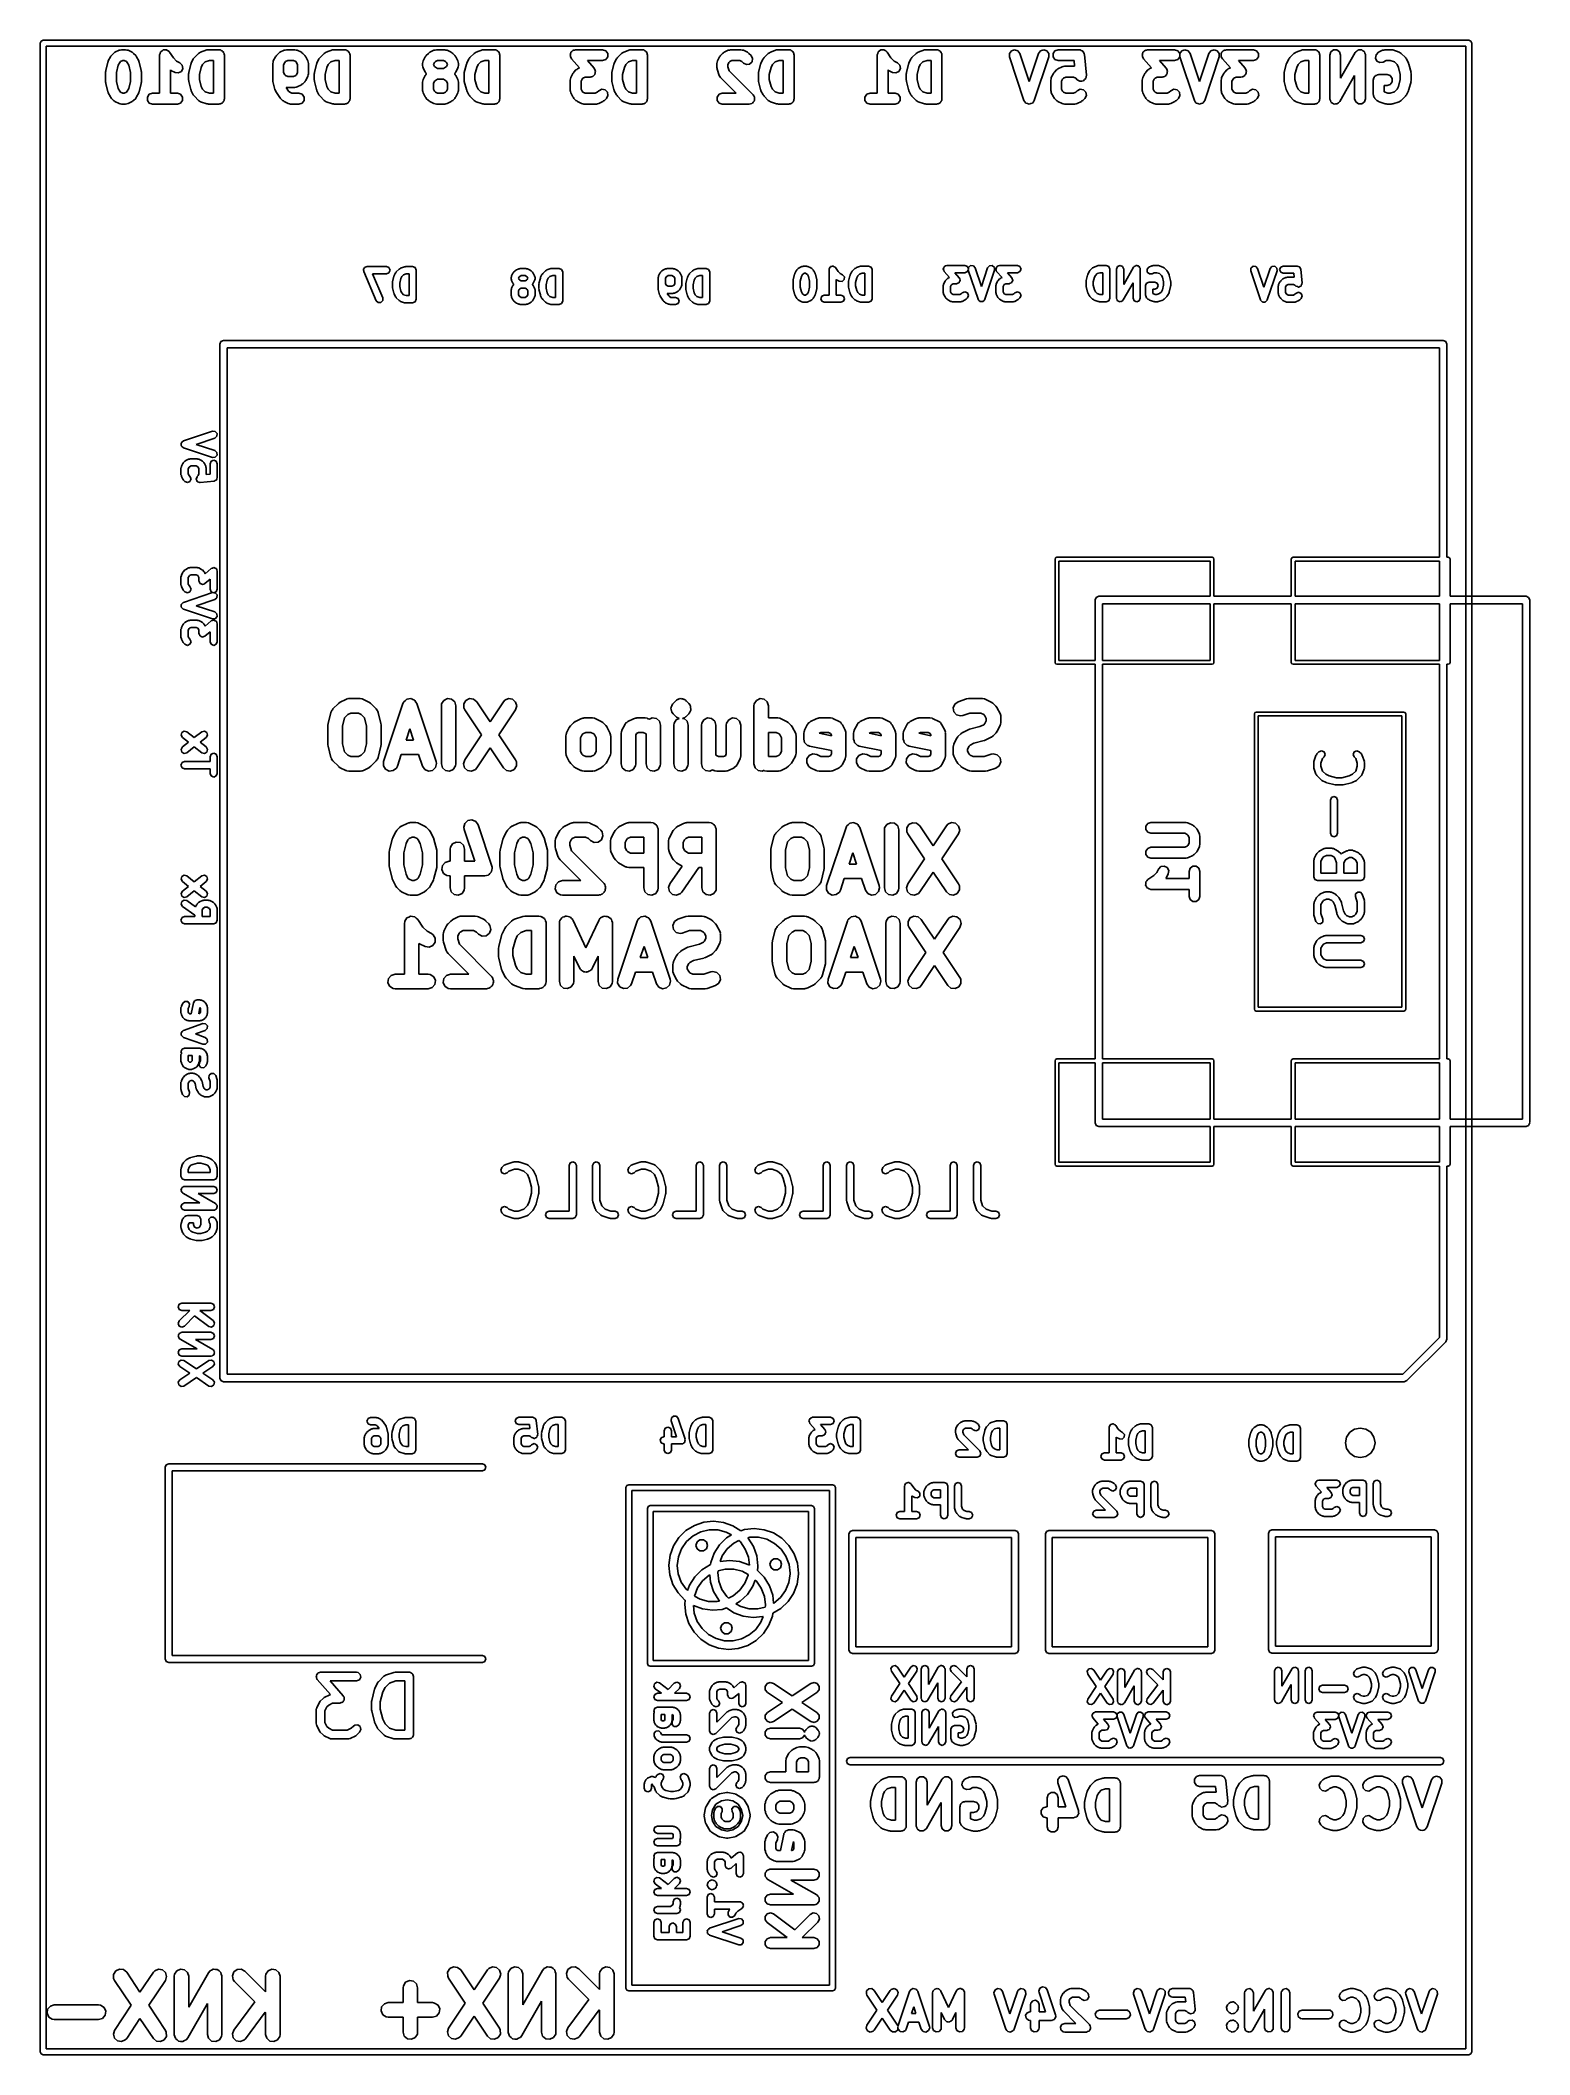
# Model space of a CAD drawing. Extents: x 111.8 to 137.4, y -130 to -95.3.
import ezdxf

# ---------------------------------------------------------------- set-up
doc = ezdxf.new("R2010")
doc.units = 0
doc.layers.add('BLACK', color=7, linetype='CONTINUOUS')

msp = doc.modelspace()

# ---------------------------------------------------------------- linework, layer by layer
at = {"layer": 'BLACK', "linetype": 'CONTINUOUS'}
for p, q in [((111.804, -95.3606), (111.839, -95.346)), ((111.839, -95.346), (136.381, -95.346)), ((136.381, -95.346), (136.416, -95.3606)), ((111.789, -95.396), (111.804, -95.3606)), ((111.789, -129.972), (111.789, -95.396)), ((111.889, -95.446), (111.889, -129.922)), ((136.331, -95.446), (111.889, -95.446)), ((112.957, -95.7125), (112.959, -95.7022)), ((112.959, -95.7022), (112.995, -95.6308)), ((112.995, -95.6308), (113.005, -95.62)), ((113.005, -95.62), (113.012, -95.6064)), ((113.012, -95.6064), (113.048, -95.5707)), ((113.048, -95.5707), (113.062, -95.5638)), ((113.062, -95.5638), (113.072, -95.5531)), ((113.072, -95.5531), (113.144, -95.5174)), ((113.144, -95.5174), (113.165, -95.5142)), ((113.165, -95.5142), (113.186, -95.5075)), ((113.208, -95.695), (113.17, -95.714)), ((113.186, -95.5075), (113.257, -95.5075)), ((113.235, -95.695), (113.208, -95.695)), ((113.273, -95.714), (113.235, -95.695)), ((113.257, -95.5075), (113.278, -95.5142)), ((113.278, -95.5142), (113.299, -95.5174)), ((113.299, -95.5174), (113.37, -95.5531)), ((113.37, -95.5531), (113.381, -95.5638)), ((113.381, -95.5638), (113.395, -95.5707)), ((113.395, -95.5707), (113.431, -95.6064)), ((113.431, -95.6064), (113.437, -95.62)), ((113.437, -95.62), (113.448, -95.6308)), ((113.448, -95.6308), (113.484, -95.7022)), ((113.484, -95.7022), (113.485, -95.7125)), ((113.842, -95.5975), (113.851, -95.572)), ((113.843, -95.5994), (113.842, -95.5975)), ((113.842, -95.6013), (113.843, -95.5994)), ((113.842, -96.2575), (113.842, -95.6013)), ((113.851, -95.572), (113.86, -95.5462)), ((113.86, -95.5462), (113.861, -95.545)), ((113.861, -95.545), (113.862, -95.5432)), ((113.862, -95.5432), (113.885, -95.5281)), ((113.885, -95.5281), (113.907, -95.5121)), ((113.907, -95.5121), (113.909, -95.5121)), ((113.909, -95.5121), (113.91, -95.511)), ((113.91, -95.511), (113.937, -95.5121)), ((113.937, -95.5121), (113.965, -95.5121)), ((113.965, -95.5121), (113.966, -95.5133)), ((113.966, -95.5133), (113.968, -95.5134)), ((113.968, -95.5134), (113.99, -95.5302)), ((113.99, -95.5302), (114.012, -95.5462)), ((114.012, -95.5462), (114.012, -95.5481)), ((114.012, -95.5481), (114.014, -95.5493)), ((114.014, -95.5493), (114.08, -95.6487)), ((114.08, -95.6487), (114.134, -95.7028)), ((114.134, -95.7028), (114.192, -95.7317)), ((114.388, -95.7379), (114.423, -95.6665)), ((114.423, -95.6665), (114.434, -95.6557)), ((114.434, -95.6557), (114.441, -95.6421)), ((114.441, -95.6421), (114.512, -95.5707)), ((114.512, -95.5707), (114.532, -95.5609)), ((114.532, -95.5609), (114.549, -95.5481)), ((114.549, -95.5481), (114.656, -95.5123)), ((114.701, -95.695), (114.629, -95.7189)), ((114.656, -95.5123), (114.671, -95.5122)), ((114.671, -95.5122), (114.686, -95.5075)), ((114.686, -95.5075), (114.864, -95.5075)), ((114.771, -95.695), (114.701, -95.695)), ((114.771, -96.2575), (114.771, -95.695)), ((114.864, -95.5075), (114.878, -95.5121)), ((114.878, -95.5121), (114.893, -95.5121)), ((114.893, -95.5121), (114.905, -95.5209)), ((114.905, -95.5209), (114.919, -95.5254)), ((114.919, -95.5254), (114.928, -95.5375)), ((114.928, -95.5375), (114.94, -95.5462)), ((114.94, -95.5462), (114.945, -95.5603)), ((114.945, -95.5603), (114.953, -95.5723)), ((114.953, -95.5723), (114.953, -95.5872)), ((114.953, -95.5872), (114.958, -95.6013)), ((114.958, -95.6013), (114.958, -96.3513)), ((115.797, -95.7236), (115.8, -95.7022)), ((115.8, -95.7022), (115.836, -95.6308)), ((115.836, -95.6308), (115.847, -95.62)), ((115.847, -95.62), (115.854, -95.6064)), ((115.854, -95.6064), (115.889, -95.5707)), ((115.889, -95.5707), (115.903, -95.5638)), ((115.903, -95.5638), (115.914, -95.5531)), ((115.914, -95.5531), (115.985, -95.5174)), ((115.985, -95.5174), (116.007, -95.5142)), ((116.007, -95.5142), (116.027, -95.5075)), ((116.049, -95.695), (116.011, -95.714)), ((116.027, -95.5075), (116.17, -95.5075)), ((116.148, -95.695), (116.049, -95.695)), ((116.186, -95.714), (116.148, -95.695)), ((116.17, -95.5075), (116.191, -95.5142)), ((116.191, -95.5142), (116.212, -95.5174)), ((116.212, -95.5174), (116.283, -95.5531)), ((116.283, -95.5531), (116.294, -95.5638)), ((116.294, -95.5638), (116.308, -95.5707)), ((116.308, -95.5707), (116.343, -95.6064)), ((116.343, -95.6064), (116.35, -95.62)), ((116.35, -95.62), (116.361, -95.6308)), ((116.361, -95.6308), (116.397, -95.7022)), ((116.397, -95.7022), (116.4, -95.7236)), ((116.55, -95.7379), (116.586, -95.6665)), ((116.586, -95.6665), (116.597, -95.6557)), ((116.597, -95.6557), (116.604, -95.6421)), ((116.604, -95.6421), (116.675, -95.5707)), ((116.675, -95.5707), (116.694, -95.5609)), ((116.694, -95.5609), (116.712, -95.5481)), ((116.712, -95.5481), (116.819, -95.5123)), ((116.864, -95.695), (116.792, -95.7189)), ((116.819, -95.5123), (116.834, -95.5122)), ((116.834, -95.5122), (116.849, -95.5075)), ((116.849, -95.5075), (117.027, -95.5075)), ((116.933, -95.695), (116.864, -95.695)), ((116.933, -96.2575), (116.933, -95.695)), ((117.027, -95.5075), (117.041, -95.5121)), ((117.041, -95.5121), (117.056, -95.5121)), ((117.056, -95.5121), (117.068, -95.5209)), ((117.068, -95.5209), (117.082, -95.5254)), ((117.082, -95.5254), (117.091, -95.5375)), ((117.091, -95.5375), (117.103, -95.5462)), ((117.103, -95.5462), (117.108, -95.5603)), ((117.108, -95.5603), (117.116, -95.5723)), ((117.116, -95.5723), (117.116, -95.5872)), ((117.116, -95.5872), (117.121, -95.6013)), ((117.121, -95.6013), (117.121, -96.3513)), ((118.377, -95.7236), (118.38, -95.7022)), ((118.38, -95.7022), (118.416, -95.6308)), ((118.416, -95.6308), (118.427, -95.62)), ((118.427, -95.62), (118.434, -95.6064)), ((118.434, -95.6064), (118.469, -95.5707)), ((118.469, -95.5707), (118.483, -95.5638)), ((118.483, -95.5638), (118.494, -95.5531)), ((118.494, -95.5531), (118.565, -95.5174)), ((118.565, -95.5174), (118.587, -95.5142)), ((118.587, -95.5142), (118.607, -95.5075)), ((118.629, -95.695), (118.591, -95.714)), ((118.607, -95.5075), (118.75, -95.5075)), ((118.728, -95.695), (118.629, -95.695)), ((118.766, -95.714), (118.728, -95.695)), ((118.75, -95.5075), (118.771, -95.5142)), ((118.771, -95.5142), (118.792, -95.5174)), ((118.792, -95.5174), (118.863, -95.5531)), ((118.863, -95.5531), (118.874, -95.5638)), ((118.874, -95.5638), (118.888, -95.5707)), ((118.888, -95.5707), (118.923, -95.6064)), ((118.923, -95.6064), (118.93, -95.62)), ((118.93, -95.62), (118.941, -95.6308)), ((118.941, -95.6308), (118.977, -95.7022)), ((118.977, -95.7022), (118.98, -95.7236)), ((119.13, -95.7379), (119.166, -95.6665)), ((119.166, -95.6665), (119.177, -95.6557)), ((119.177, -95.6557), (119.184, -95.6421)), ((119.184, -95.6421), (119.255, -95.5707)), ((119.255, -95.5707), (119.274, -95.5609)), ((119.274, -95.5609), (119.292, -95.5481)), ((119.292, -95.5481), (119.399, -95.5123)), ((119.444, -95.695), (119.372, -95.7189)), ((119.399, -95.5123), (119.414, -95.5122)), ((119.414, -95.5122), (119.429, -95.5075)), ((119.429, -95.5075), (119.607, -95.5075)), ((119.513, -95.695), (119.444, -95.695)), ((119.513, -96.2575), (119.513, -95.695)), ((119.607, -95.5075), (119.621, -95.5121)), ((119.621, -95.5121), (119.636, -95.5121)), ((119.636, -95.5121), (119.648, -95.5209)), ((119.648, -95.5209), (119.662, -95.5254)), ((119.662, -95.5254), (119.671, -95.5375)), ((119.671, -95.5375), (119.683, -95.5462)), ((119.683, -95.5462), (119.688, -95.5603)), ((119.688, -95.5603), (119.696, -95.5723)), ((119.696, -95.5723), (119.696, -95.5872)), ((119.696, -95.5872), (119.701, -95.6013)), ((119.701, -95.6013), (119.701, -96.3513)), ((120.911, -95.6098), (120.915, -95.5913)), ((120.915, -95.6196), (120.911, -95.6098)), ((120.915, -95.5723), (120.921, -95.5637)), ((120.915, -95.5913), (120.915, -95.5723)), ((120.915, -95.6303), (120.915, -95.6196)), ((120.926, -95.6456), (120.915, -95.6303)), ((120.921, -95.5637), (120.924, -95.5533)), ((120.924, -95.5533), (120.938, -95.5408)), ((120.934, -95.663), (120.926, -95.6456)), ((121.071, -95.8201), (120.934, -95.663)), ((120.938, -95.5408), (120.949, -95.5254)), ((120.949, -95.5254), (120.959, -95.5221)), ((120.959, -95.5221), (120.967, -95.5151)), ((120.967, -95.5151), (120.986, -95.5134)), ((120.986, -95.5134), (121.004, -95.5075)), ((121.004, -95.5075), (121.469, -95.5075)), ((121.469, -95.695), (121.211, -95.695)), ((121.211, -95.695), (121.325, -95.8253)), ((121.469, -95.5075), (121.524, -95.5254)), ((121.524, -95.6771), (121.469, -95.695)), ((121.524, -95.5254), (121.558, -95.5723)), ((121.558, -95.6303), (121.524, -95.6771)), ((121.558, -95.5723), (121.558, -95.6303)), ((121.67, -95.7379), (121.706, -95.6665)), ((121.706, -95.6665), (121.717, -95.6557)), ((121.717, -95.6557), (121.724, -95.6421)), ((121.724, -95.6421), (121.795, -95.5707)), ((121.795, -95.5707), (121.814, -95.5609)), ((121.814, -95.5609), (121.832, -95.5481)), ((121.832, -95.5481), (121.939, -95.5123)), ((121.984, -95.695), (121.912, -95.7189)), ((121.939, -95.5123), (121.954, -95.5122)), ((121.954, -95.5122), (121.969, -95.5075)), ((121.969, -95.5075), (122.147, -95.5075)), ((122.053, -95.695), (121.984, -95.695)), ((122.053, -96.2575), (122.053, -95.695)), ((122.147, -95.5075), (122.161, -95.5121)), ((122.161, -95.5121), (122.176, -95.5121)), ((122.176, -95.5121), (122.188, -95.5209)), ((122.188, -95.5209), (122.202, -95.5254)), ((122.202, -95.5254), (122.211, -95.5375)), ((122.211, -95.5375), (122.223, -95.5462)), ((122.223, -95.5462), (122.228, -95.5603)), ((122.228, -95.5603), (122.236, -95.5723)), ((122.236, -95.5723), (122.236, -95.5872)), ((122.236, -95.5872), (122.241, -95.6013)), ((122.241, -95.6013), (122.241, -96.3513)), ((123.442, -95.7236), (123.445, -95.7022)), ((123.445, -95.7022), (123.481, -95.6308)), ((123.481, -95.6308), (123.492, -95.62)), ((123.492, -95.62), (123.499, -95.6064)), ((123.499, -95.6064), (123.534, -95.5707)), ((123.534, -95.5707), (123.548, -95.5638)), ((123.548, -95.5638), (123.559, -95.5531)), ((123.559, -95.5531), (123.63, -95.5174)), ((123.63, -95.5174), (123.652, -95.5142)), ((123.652, -95.5142), (123.672, -95.5075)), ((123.694, -95.695), (123.656, -95.714)), ((123.672, -95.5075), (123.851, -95.5075)), ((123.829, -95.695), (123.694, -95.695)), ((123.867, -95.714), (123.829, -95.695)), ((123.851, -95.5075), (123.871, -95.5142)), ((123.871, -95.5142), (123.893, -95.5174)), ((123.893, -95.5174), (123.964, -95.5531)), ((123.964, -95.5531), (123.975, -95.5638)), ((123.975, -95.5638), (123.988, -95.5707)), ((123.988, -95.5707), (124.024, -95.6064)), ((124.024, -95.6064), (124.05, -95.658)), ((124.05, -95.658), (124.041, -95.7153)), ((124.195, -95.7379), (124.231, -95.6665)), ((124.231, -95.6665), (124.242, -95.6557)), ((124.242, -95.6557), (124.249, -95.6421)), ((124.249, -95.6421), (124.32, -95.5707)), ((124.32, -95.5707), (124.339, -95.5609)), ((124.339, -95.5609), (124.357, -95.5481)), ((124.357, -95.5481), (124.464, -95.5123)), ((124.509, -95.695), (124.437, -95.7189)), ((124.464, -95.5123), (124.479, -95.5122)), ((124.479, -95.5122), (124.494, -95.5075)), ((124.494, -95.5075), (124.672, -95.5075)), ((124.578, -95.695), (124.509, -95.695)), ((124.578, -96.2575), (124.578, -95.695)), ((124.672, -95.5075), (124.686, -95.5121)), ((124.686, -95.5121), (124.701, -95.5121)), ((124.701, -95.5121), (124.713, -95.5209)), ((124.713, -95.5209), (124.727, -95.5254)), ((124.727, -95.5254), (124.736, -95.5375)), ((124.736, -95.5375), (124.748, -95.5462)), ((124.748, -95.5462), (124.753, -95.5603)), ((124.753, -95.5603), (124.761, -95.5723)), ((124.761, -95.5723), (124.761, -95.5872)), ((124.761, -95.5872), (124.766, -95.6013)), ((124.766, -95.6013), (124.766, -96.3513)), ((126.195, -95.5975), (126.204, -95.572)), ((126.195, -95.5994), (126.195, -95.5975)), ((126.195, -95.6013), (126.195, -95.5994)), ((126.195, -96.2575), (126.195, -95.6013)), ((126.204, -95.572), (126.213, -95.5462)), ((126.213, -95.5462), (126.214, -95.545)), ((126.214, -95.545), (126.215, -95.5432)), ((126.215, -95.5432), (126.238, -95.5281)), ((126.238, -95.5281), (126.26, -95.5121)), ((126.26, -95.5121), (126.262, -95.5121)), ((126.262, -95.5121), (126.263, -95.511)), ((126.263, -95.511), (126.29, -95.5121)), ((126.29, -95.5121), (126.318, -95.5121)), ((126.318, -95.5121), (126.319, -95.5133)), ((126.319, -95.5133), (126.321, -95.5134)), ((126.321, -95.5134), (126.342, -95.5302)), ((126.342, -95.5302), (126.364, -95.5462)), ((126.364, -95.5462), (126.365, -95.5481)), ((126.365, -95.5481), (126.367, -95.5493)), ((126.367, -95.5493), (126.433, -95.6487)), ((126.433, -95.6487), (126.487, -95.7028)), ((126.487, -95.7028), (126.545, -95.7317)), ((126.74, -95.7379), (126.776, -95.6665)), ((126.776, -95.6665), (126.787, -95.6557)), ((126.787, -95.6557), (126.794, -95.6421)), ((126.794, -95.6421), (126.865, -95.5707)), ((126.865, -95.5707), (126.884, -95.5609)), ((126.884, -95.5609), (126.902, -95.5481)), ((126.902, -95.5481), (127.009, -95.5123)), ((127.054, -95.695), (126.982, -95.7189)), ((127.009, -95.5123), (127.024, -95.5122)), ((127.024, -95.5122), (127.039, -95.5075)), ((127.039, -95.5075), (127.217, -95.5075)), ((127.123, -95.695), (127.054, -95.695)), ((127.123, -96.2575), (127.123, -95.695)), ((127.217, -95.5075), (127.231, -95.5121)), ((127.231, -95.5121), (127.246, -95.5121)), ((127.246, -95.5121), (127.258, -95.5209)), ((127.258, -95.5209), (127.272, -95.5254)), ((127.272, -95.5254), (127.281, -95.5375)), ((127.281, -95.5375), (127.293, -95.5462)), ((127.293, -95.5462), (127.298, -95.5603)), ((127.298, -95.5603), (127.306, -95.5723)), ((127.306, -95.5723), (127.306, -95.5872)), ((127.306, -95.5872), (127.311, -95.6013)), ((127.311, -95.6013), (127.311, -96.3513)), ((128.472, -95.573), (128.506, -95.5259)), ((128.472, -95.6309), (128.472, -95.573)), ((128.722, -96.3809), (128.472, -95.6309)), ((128.506, -95.5259), (128.561, -95.5075)), ((128.561, -95.5075), (128.616, -95.525)), ((128.616, -95.525), (128.65, -95.5716)), ((128.65, -95.5716), (128.811, -96.0548)), ((128.811, -96.0548), (128.972, -95.5716)), ((129.15, -95.6309), (128.9, -96.3809)), ((128.972, -95.5716), (129.007, -95.525)), ((129.007, -95.525), (129.062, -95.5075)), ((129.062, -95.5075), (129.117, -95.5259)), ((129.117, -95.5259), (129.151, -95.573)), ((129.151, -95.573), (129.15, -95.6309)), ((129.222, -95.5723), (129.256, -95.5254)), ((129.222, -95.6303), (129.222, -95.5723)), ((129.256, -95.6771), (129.222, -95.6303)), ((129.256, -95.5254), (129.311, -95.5075)), ((129.311, -95.695), (129.256, -95.6771)), ((129.311, -95.5075), (129.669, -95.5075)), ((129.584, -95.695), (129.311, -95.695)), ((129.594, -95.7933), (129.584, -95.695)), ((129.669, -95.5075), (129.678, -95.5107)), ((129.678, -95.5107), (129.689, -95.5097)), ((129.689, -95.5097), (129.705, -95.5195)), ((129.705, -95.5195), (129.724, -95.5254)), ((129.724, -95.5254), (129.73, -95.5337)), ((129.73, -95.5337), (129.739, -95.5389)), ((129.739, -95.5389), (129.746, -95.5566)), ((129.746, -95.5566), (129.758, -95.5723)), ((129.758, -95.5723), (129.758, -95.5826)), ((129.758, -95.5826), (129.762, -95.592)), ((129.762, -95.592), (129.798, -95.9491)), ((130.757, -95.6098), (130.762, -95.5913)), ((130.762, -95.6196), (130.757, -95.6098)), ((130.762, -95.5723), (130.768, -95.5637)), ((130.762, -95.5913), (130.762, -95.5723)), ((130.762, -95.6303), (130.762, -95.6196)), ((130.773, -95.6456), (130.762, -95.6303)), ((130.768, -95.5637), (130.77, -95.5533)), ((130.77, -95.5533), (130.784, -95.5408)), ((130.78, -95.663), (130.773, -95.6456)), ((130.918, -95.8201), (130.78, -95.663)), ((130.784, -95.5408), (130.796, -95.5254)), ((130.796, -95.5254), (130.806, -95.5221)), ((130.806, -95.5221), (130.814, -95.5151)), ((130.814, -95.5151), (130.833, -95.5134)), ((130.833, -95.5134), (130.851, -95.5075)), ((130.851, -95.5075), (131.315, -95.5075)), ((131.315, -95.695), (131.057, -95.695)), ((131.057, -95.695), (131.171, -95.8253)), ((131.315, -95.5075), (131.37, -95.5254)), ((131.37, -95.6771), (131.315, -95.695)), ((131.37, -95.5254), (131.404, -95.5723)), ((131.404, -95.6303), (131.37, -95.6771)), ((131.404, -95.573), (131.438, -95.5259)), ((131.404, -95.5723), (131.404, -95.6303)), ((131.405, -95.6309), (131.404, -95.573)), ((131.655, -96.3809), (131.405, -95.6309)), ((131.438, -95.5259), (131.493, -95.5075)), ((131.493, -95.5075), (131.548, -95.525)), ((131.548, -95.525), (131.583, -95.5716)), ((131.583, -95.5716), (131.744, -96.0548)), ((131.744, -96.0548), (131.905, -95.5716)), ((132.083, -95.6309), (131.833, -96.3809)), ((131.905, -95.5716), (131.939, -95.525)), ((131.939, -95.525), (131.994, -95.5075)), ((131.994, -95.5075), (132.049, -95.5259)), ((132.049, -95.5259), (132.083, -95.573)), ((132.083, -95.573), (132.083, -95.6309)), ((132.114, -95.6098), (132.119, -95.5913)), ((132.119, -95.6196), (132.114, -95.6098)), ((132.119, -95.5723), (132.125, -95.5637)), ((132.119, -95.5913), (132.119, -95.5723)), ((132.119, -95.6303), (132.119, -95.6196)), ((132.13, -95.6456), (132.119, -95.6303)), ((132.125, -95.5637), (132.127, -95.5533)), ((132.127, -95.5533), (132.142, -95.5408)), ((132.137, -95.663), (132.13, -95.6456)), ((132.275, -95.8201), (132.137, -95.663)), ((132.142, -95.5408), (132.153, -95.5254)), ((132.153, -95.5254), (132.163, -95.5221)), ((132.163, -95.5221), (132.171, -95.5151)), ((132.171, -95.5151), (132.19, -95.5134)), ((132.19, -95.5134), (132.208, -95.5075)), ((132.208, -95.5075), (132.672, -95.5075)), ((132.672, -95.695), (132.414, -95.695)), ((132.414, -95.695), (132.528, -95.8253)), ((132.672, -95.5075), (132.727, -95.5254)), ((132.727, -95.6771), (132.672, -95.695)), ((132.727, -95.5254), (132.761, -95.5723)), ((132.761, -95.6303), (132.727, -95.6771)), ((132.761, -95.5723), (132.761, -95.6303)), ((133.245, -95.7379), (133.281, -95.6665)), ((133.281, -95.6665), (133.292, -95.6557)), ((133.292, -95.6557), (133.299, -95.6421)), ((133.299, -95.6421), (133.37, -95.5707)), ((133.37, -95.5707), (133.389, -95.5609)), ((133.389, -95.5609), (133.407, -95.5481)), ((133.407, -95.5481), (133.514, -95.5123)), ((133.559, -95.695), (133.487, -95.7189)), ((133.514, -95.5123), (133.529, -95.5122)), ((133.529, -95.5122), (133.544, -95.5075)), ((133.544, -95.5075), (133.722, -95.5075)), ((133.628, -95.695), (133.559, -95.695)), ((133.628, -96.2575), (133.628, -95.695)), ((133.722, -95.5075), (133.736, -95.5121)), ((133.736, -95.5121), (133.751, -95.5121)), ((133.751, -95.5121), (133.763, -95.5209)), ((133.763, -95.5209), (133.777, -95.5254)), ((133.777, -95.5254), (133.786, -95.5375)), ((133.786, -95.5375), (133.798, -95.5462)), ((133.798, -95.5462), (133.803, -95.5603)), ((133.803, -95.5603), (133.811, -95.5723)), ((133.811, -95.5723), (133.811, -95.5872)), ((133.811, -95.5872), (133.816, -95.6013)), ((133.816, -95.6013), (133.816, -96.3513)), ((133.986, -95.6013), (134.003, -95.5462)), ((133.986, -96.3513), (133.986, -95.6013)), ((134.003, -95.5462), (134.05, -95.5121)), ((134.05, -95.5121), (134.108, -95.5121)), ((134.108, -95.5121), (134.155, -95.5462)), ((134.155, -95.5462), (134.173, -95.6013)), ((134.173, -95.9983), (134.426, -95.5548)), ((134.173, -95.6013), (134.173, -95.9983)), ((134.426, -95.5548), (134.43, -95.5512)), ((134.43, -95.5512), (134.432, -95.5462)), ((134.432, -95.5462), (134.452, -95.532)), ((134.452, -95.532), (134.469, -95.5158)), ((134.469, -95.5158), (134.475, -95.5152)), ((134.475, -95.5152), (134.479, -95.5121)), ((134.479, -95.5121), (134.503, -95.5121)), ((134.503, -95.5121), (134.527, -95.5095)), ((134.527, -95.5095), (134.532, -95.5121)), ((134.532, -95.5121), (134.537, -95.5121)), ((134.537, -95.5121), (134.556, -95.5263)), ((134.556, -95.5263), (134.577, -95.5382)), ((134.577, -95.5382), (134.579, -95.5431)), ((134.579, -95.5431), (134.584, -95.5462)), ((134.584, -95.5462), (134.591, -95.5691)), ((134.591, -95.5691), (134.601, -95.5911)), ((134.601, -95.5911), (134.6, -95.5963)), ((134.6, -95.5963), (134.602, -95.6013)), ((134.602, -95.6013), (134.602, -96.3513)), ((134.772, -95.651), (134.782, -95.5938)), ((134.798, -95.7028), (134.772, -95.651)), ((134.782, -95.5938), (134.823, -95.5531)), ((134.85, -95.7295), (134.798, -95.7028)), ((134.823, -95.5531), (134.895, -95.5174)), ((134.895, -95.5174), (134.916, -95.5142)), ((134.959, -95.695), (134.907, -95.7209)), ((134.916, -95.5142), (134.936, -95.5075)), ((134.936, -95.5075), (135.044, -95.5075)), ((135.028, -95.695), (134.959, -95.695)), ((135.1, -95.7189), (135.028, -95.695)), ((135.044, -95.5075), (135.058, -95.5122)), ((135.058, -95.5122), (135.073, -95.5123)), ((135.073, -95.5123), (135.18, -95.5481)), ((135.18, -95.5481), (135.198, -95.5609)), ((135.198, -95.5609), (135.217, -95.5707)), ((135.217, -95.5707), (135.288, -95.6421)), ((135.288, -95.6421), (135.295, -95.6557)), ((135.295, -95.6557), (135.306, -95.6665)), ((135.306, -95.6665), (135.342, -95.7379)), ((136.331, -129.922), (136.331, -95.446)), ((136.416, -95.3606), (136.431, -95.396)), ((136.431, -95.396), (136.431, -129.972)), ((112.913, -95.887), (112.917, -95.8759)), ((112.913, -96.0656), (112.913, -95.887)), ((112.916, -95.8643), (112.952, -95.7214)), ((112.917, -95.8759), (112.916, -95.8643)), ((112.952, -95.7214), (112.957, -95.7125)), ((113.131, -95.7769), (113.101, -95.8985)), ((113.101, -95.8985), (113.101, -96.054)), ((113.156, -95.7282), (113.131, -95.7769)), ((113.17, -95.714), (113.156, -95.7282)), ((113.287, -95.7282), (113.273, -95.714)), ((113.312, -95.7769), (113.287, -95.7282)), ((113.342, -95.8985), (113.312, -95.7769)), ((113.342, -96.054), (113.342, -95.8985)), ((113.485, -95.7125), (113.491, -95.7214)), ((113.491, -95.7214), (113.527, -95.8643)), ((113.527, -95.8643), (113.526, -95.8759)), ((113.526, -95.8759), (113.529, -95.887)), ((113.529, -95.887), (113.529, -96.0656)), ((114.037, -95.8637), (114.029, -95.8566)), ((114.029, -95.8566), (114.029, -96.2575)), ((114.108, -95.8994), (114.037, -95.8637)), ((114.165, -95.9081), (114.108, -95.8994)), ((114.217, -95.8814), (114.165, -95.9081)), ((114.192, -95.7317), (114.233, -95.7724)), ((114.243, -95.8295), (114.217, -95.8814)), ((114.233, -95.7724), (114.243, -95.8295)), ((114.342, -95.9227), (114.346, -95.9116)), ((114.342, -96.0299), (114.342, -95.9227)), ((114.346, -96.041), (114.342, -96.0299)), ((114.345, -95.9), (114.38, -95.7571)), ((114.346, -95.9116), (114.345, -95.9)), ((114.345, -96.0526), (114.346, -96.041)), ((114.38, -95.7571), (114.386, -95.7483)), ((114.386, -95.7483), (114.388, -95.7379)), ((114.56, -95.8126), (114.529, -95.9343)), ((114.529, -95.9343), (114.529, -96.0183)), ((114.529, -96.0183), (114.56, -96.14)), ((114.584, -95.764), (114.56, -95.8126)), ((114.629, -95.7189), (114.584, -95.764)), ((115.791, -95.7441), (115.797, -95.7236)), ((115.791, -96.0299), (115.791, -95.7441)), ((115.794, -96.041), (115.791, -96.0299)), ((115.793, -96.0526), (115.794, -96.041)), ((115.997, -95.7282), (115.978, -95.7663)), ((115.978, -95.7663), (115.978, -95.9006)), ((115.978, -95.9006), (115.997, -95.9386)), ((116.011, -95.714), (115.997, -95.7282)), ((115.997, -95.9386), (116.011, -95.9528)), ((116.011, -95.9528), (116.049, -95.9718)), ((116.049, -95.9718), (116.148, -95.9718)), ((116.148, -95.9718), (116.186, -95.9528)), ((116.2, -95.7282), (116.186, -95.714)), ((116.186, -95.9528), (116.2, -95.9386)), ((116.219, -95.7663), (116.2, -95.7282)), ((116.2, -95.9386), (116.219, -95.9006)), ((116.219, -95.9006), (116.219, -95.7663)), ((116.35, -96.0469), (116.343, -96.0604)), ((116.361, -96.0361), (116.35, -96.0469)), ((116.397, -95.9646), (116.361, -96.0361)), ((116.4, -95.9433), (116.397, -95.9646)), ((116.4, -95.7236), (116.407, -95.7441)), ((116.407, -95.9227), (116.4, -95.9433)), ((116.407, -95.7441), (116.407, -95.9227)), ((116.505, -95.9227), (116.508, -95.9116)), ((116.505, -96.0299), (116.505, -95.9227)), ((116.508, -96.041), (116.505, -96.0299)), ((116.508, -95.9), (116.543, -95.7571)), ((116.508, -95.9116), (116.508, -95.9)), ((116.508, -96.0526), (116.508, -96.041)), ((116.543, -95.7571), (116.549, -95.7483)), ((116.549, -95.7483), (116.55, -95.7379)), ((116.723, -95.8126), (116.692, -95.9343)), ((116.692, -95.9343), (116.692, -96.0183)), ((116.692, -96.0183), (116.723, -96.14)), ((116.747, -95.764), (116.723, -95.8126)), ((116.792, -95.7189), (116.747, -95.764)), ((118.371, -95.7441), (118.377, -95.7236)), ((118.371, -95.7799), (118.371, -95.7441)), ((118.377, -95.8004), (118.371, -95.7799)), ((118.371, -96.0656), (118.377, -96.045)), ((118.38, -95.8218), (118.377, -95.8004)), ((118.377, -96.045), (118.38, -96.0236)), ((118.416, -95.8932), (118.38, -95.8218)), ((118.38, -96.0236), (118.416, -95.9522)), ((118.427, -95.904), (118.416, -95.8932)), ((118.416, -95.9522), (118.427, -95.9414)), ((118.434, -95.9176), (118.427, -95.904)), ((118.427, -95.9414), (118.434, -95.9279)), ((118.439, -95.9227), (118.434, -95.9176)), ((118.434, -95.9279), (118.439, -95.9227)), ((118.577, -96.0497), (118.558, -96.0877)), ((118.577, -95.7282), (118.56, -95.762)), ((118.56, -95.762), (118.577, -95.7958)), ((118.591, -95.714), (118.577, -95.7282)), ((118.577, -95.7958), (118.591, -95.81)), ((118.591, -96.0355), (118.577, -96.0497)), ((118.591, -95.81), (118.629, -95.829)), ((118.629, -96.0165), (118.591, -96.0355)), ((118.629, -95.829), (118.728, -95.829)), ((118.728, -96.0165), (118.629, -96.0165)), ((118.728, -95.829), (118.766, -95.81)), ((118.766, -96.0355), (118.728, -96.0165)), ((118.78, -95.7282), (118.766, -95.714)), ((118.766, -95.81), (118.78, -95.7958)), ((118.78, -96.0497), (118.766, -96.0355)), ((118.797, -95.762), (118.78, -95.7282)), ((118.78, -95.7958), (118.797, -95.762)), ((118.799, -96.0877), (118.78, -96.0497)), ((118.923, -95.9176), (118.918, -95.9227)), ((118.918, -95.9227), (118.923, -95.9279)), ((118.93, -95.904), (118.923, -95.9176)), ((118.923, -95.9279), (118.93, -95.9414)), ((118.941, -95.8932), (118.93, -95.904)), ((118.93, -95.9414), (118.941, -95.9522)), ((118.977, -95.8218), (118.941, -95.8932)), ((118.941, -95.9522), (118.977, -96.0236)), ((118.98, -95.8004), (118.977, -95.8218)), ((118.977, -96.0236), (118.98, -96.045)), ((118.98, -95.7236), (118.987, -95.7441)), ((118.987, -95.7799), (118.98, -95.8004)), ((118.98, -96.045), (118.987, -96.0656)), ((118.987, -95.7441), (118.987, -95.7799)), ((119.085, -95.9227), (119.088, -95.9116)), ((119.085, -96.0299), (119.085, -95.9227)), ((119.088, -96.041), (119.085, -96.0299)), ((119.088, -95.9), (119.123, -95.7571)), ((119.088, -95.9116), (119.088, -95.9)), ((119.088, -96.0526), (119.088, -96.041)), ((119.123, -95.7571), (119.129, -95.7483)), ((119.129, -95.7483), (119.13, -95.7379)), ((119.303, -95.8126), (119.272, -95.9343)), ((119.272, -95.9343), (119.272, -96.0183)), ((119.272, -96.0183), (119.303, -96.14)), ((119.327, -95.764), (119.303, -95.8126)), ((119.372, -95.7189), (119.327, -95.764)), ((120.911, -96.0299), (120.917, -96.0093)), ((120.911, -96.2084), (120.911, -96.0299)), ((120.917, -96.0093), (120.92, -95.9879)), ((120.92, -95.9879), (120.956, -95.9165)), ((120.956, -95.9165), (120.967, -95.9057)), ((120.967, -95.9057), (120.974, -95.8921)), ((120.974, -95.8921), (121.009, -95.8564)), ((121.009, -95.8564), (121.023, -95.8495)), ((121.023, -95.8495), (121.034, -95.8389)), ((121.034, -95.8389), (121.071, -95.8201)), ((121.117, -96.014), (121.098, -96.052)), ((121.098, -96.052), (121.098, -96.1863)), ((121.131, -95.9998), (121.117, -96.014)), ((121.169, -95.9808), (121.131, -95.9998)), ((121.254, -95.9808), (121.169, -95.9808)), ((121.272, -95.9749), (121.254, -95.9808)), ((121.291, -95.9732), (121.272, -95.9749)), ((121.299, -95.9661), (121.291, -95.9732)), ((121.309, -95.9628), (121.299, -95.9661)), ((121.321, -95.9475), (121.309, -95.9628)), ((121.335, -95.935), (121.321, -95.9475)), ((121.325, -95.8253), (121.332, -95.8427)), ((121.332, -95.8427), (121.343, -95.858)), ((121.337, -95.9246), (121.335, -95.935)), ((121.343, -95.916), (121.337, -95.9246)), ((121.343, -95.858), (121.343, -95.8687)), ((121.343, -95.8687), (121.348, -95.8785)), ((121.348, -95.8785), (121.343, -95.897)), ((121.343, -95.897), (121.343, -95.916)), ((121.625, -95.9227), (121.628, -95.9116)), ((121.625, -96.0299), (121.625, -95.9227)), ((121.628, -96.041), (121.625, -96.0299)), ((121.628, -95.9), (121.663, -95.7571)), ((121.628, -95.9116), (121.628, -95.9)), ((121.628, -96.0526), (121.628, -96.041)), ((121.663, -95.7571), (121.669, -95.7483)), ((121.669, -95.7483), (121.67, -95.7379)), ((121.843, -95.8126), (121.812, -95.9343)), ((121.812, -95.9343), (121.812, -96.0183)), ((121.812, -96.0183), (121.843, -96.14)), ((121.867, -95.764), (121.843, -95.8126)), ((121.912, -95.7189), (121.867, -95.764)), ((123.436, -95.7441), (123.442, -95.7236)), ((123.436, -95.8156), (123.436, -95.7441)), ((123.44, -95.83), (123.436, -95.8156)), ((123.44, -95.8452), (123.44, -95.83)), ((123.476, -95.9524), (123.44, -95.8452)), ((123.489, -95.9697), (123.476, -95.9524)), ((123.499, -95.989), (123.489, -95.9697)), ((123.767, -96.2575), (123.499, -95.989)), ((123.642, -95.7282), (123.623, -95.7663)), ((123.623, -95.7663), (123.623, -95.8004)), ((123.623, -95.8004), (123.647, -95.8721)), ((123.656, -95.714), (123.642, -95.7282)), ((123.647, -95.8721), (124.06, -96.285)), ((123.892, -95.739), (123.867, -95.714)), ((123.943, -95.7653), (123.892, -95.739)), ((124, -95.7562), (123.943, -95.7653)), ((124.041, -95.7153), (124, -95.7562)), ((124.15, -95.9227), (124.153, -95.9116)), ((124.15, -96.0299), (124.15, -95.9227)), ((124.153, -96.041), (124.15, -96.0299)), ((124.153, -95.9), (124.188, -95.7571)), ((124.153, -95.9116), (124.153, -95.9)), ((124.153, -96.0526), (124.153, -96.041)), ((124.188, -95.7571), (124.194, -95.7483)), ((124.194, -95.7483), (124.195, -95.7379)), ((124.368, -95.8126), (124.337, -95.9343)), ((124.337, -95.9343), (124.337, -96.0183)), ((124.337, -96.0183), (124.368, -96.14)), ((124.392, -95.764), (124.368, -95.8126)), ((124.437, -95.7189), (124.392, -95.764)), ((126.39, -95.8637), (126.382, -95.8566)), ((126.382, -95.8566), (126.382, -96.2575)), ((126.461, -95.8994), (126.39, -95.8637)), ((126.518, -95.9081), (126.461, -95.8994)), ((126.57, -95.8814), (126.518, -95.9081)), ((126.545, -95.7317), (126.586, -95.7724)), ((126.596, -95.8295), (126.57, -95.8814)), ((126.586, -95.7724), (126.596, -95.8295)), ((126.695, -95.9227), (126.698, -95.9116)), ((126.695, -96.0299), (126.695, -95.9227)), ((126.698, -96.041), (126.695, -96.0299)), ((126.698, -95.9), (126.733, -95.7571)), ((126.698, -95.9116), (126.698, -95.9)), ((126.698, -96.0526), (126.698, -96.041)), ((126.733, -95.7571), (126.739, -95.7483)), ((126.739, -95.7483), (126.74, -95.7379)), ((126.913, -95.8126), (126.882, -95.9343)), ((126.882, -95.9343), (126.882, -96.0183)), ((126.882, -96.0183), (126.913, -96.14)), ((126.937, -95.764), (126.913, -95.8126)), ((126.982, -95.7189), (126.937, -95.764)), ((129.182, -96.0299), (129.189, -96.0093)), ((129.182, -96.2084), (129.182, -96.0299)), ((129.189, -96.0093), (129.192, -95.9879)), ((129.192, -95.9879), (129.228, -95.9165)), ((129.228, -95.9165), (129.238, -95.9057)), ((129.238, -95.9057), (129.245, -95.8921)), ((129.245, -95.8921), (129.281, -95.8564)), ((129.281, -95.8564), (129.294, -95.8495)), ((129.294, -95.8495), (129.305, -95.8389)), ((129.305, -95.8389), (129.377, -95.8031)), ((129.388, -96.014), (129.369, -96.052)), ((129.369, -96.052), (129.369, -96.1863)), ((129.377, -95.8031), (129.398, -95.7999)), ((129.403, -95.9998), (129.388, -96.014)), ((129.398, -95.7999), (129.419, -95.7933)), ((129.441, -95.9808), (129.403, -95.9998)), ((129.419, -95.7933), (129.594, -95.7933)), ((129.575, -95.9808), (129.441, -95.9808)), ((129.613, -95.9998), (129.575, -95.9808)), ((129.638, -96.0247), (129.613, -95.9998)), ((129.662, -96.0367), (129.638, -96.0247)), ((129.684, -96.05), (129.662, -96.0367)), ((129.687, -96.0498), (129.684, -96.05)), ((129.69, -96.051), (129.687, -96.0498)), ((129.716, -96.0469), (129.69, -96.051)), ((129.742, -96.0443), (129.716, -96.0469)), ((129.744, -96.0424), (129.742, -96.0443)), ((129.747, -96.042), (129.744, -96.0424)), ((129.766, -96.0233), (129.747, -96.042)), ((129.785, -96.0057), (129.766, -96.0233)), ((129.786, -96.003), (129.785, -96.0057)), ((129.788, -96.001), (129.786, -96.003)), ((129.792, -95.9749), (129.788, -96.001)), ((129.798, -95.9491), (129.792, -95.9749)), ((130.757, -96.0299), (130.764, -96.0093)), ((130.757, -96.2084), (130.757, -96.0299)), ((130.764, -96.0093), (130.767, -95.9879)), ((130.767, -95.9879), (130.803, -95.9165)), ((130.803, -95.9165), (130.813, -95.9057)), ((130.813, -95.9057), (130.82, -95.8921)), ((130.82, -95.8921), (130.856, -95.8564)), ((130.856, -95.8564), (130.869, -95.8495)), ((130.869, -95.8495), (130.88, -95.8389)), ((130.88, -95.8389), (130.918, -95.8201)), ((130.963, -96.014), (130.944, -96.052)), ((130.944, -96.052), (130.944, -96.1863)), ((130.978, -95.9998), (130.963, -96.014)), ((131.016, -95.9808), (130.978, -95.9998)), ((131.101, -95.9808), (131.016, -95.9808)), ((131.119, -95.9749), (131.101, -95.9808)), ((131.138, -95.9732), (131.119, -95.9749)), ((131.146, -95.9661), (131.138, -95.9732)), ((131.156, -95.9628), (131.146, -95.9661)), ((131.167, -95.9475), (131.156, -95.9628)), ((131.181, -95.935), (131.167, -95.9475)), ((131.171, -95.8253), (131.179, -95.8427)), ((131.179, -95.8427), (131.19, -95.858)), ((131.184, -95.9246), (131.181, -95.935)), ((131.19, -95.916), (131.184, -95.9246)), ((131.19, -95.858), (131.19, -95.8687)), ((131.19, -95.8687), (131.194, -95.8785)), ((131.194, -95.8785), (131.19, -95.897)), ((131.19, -95.897), (131.19, -95.916)), ((132.114, -96.0299), (132.121, -96.0093)), ((132.114, -96.2084), (132.114, -96.0299)), ((132.121, -96.0093), (132.124, -95.9879)), ((132.124, -95.9879), (132.16, -95.9165)), ((132.16, -95.9165), (132.17, -95.9057)), ((132.17, -95.9057), (132.177, -95.8921)), ((132.177, -95.8921), (132.213, -95.8564)), ((132.213, -95.8564), (132.227, -95.8495)), ((132.227, -95.8495), (132.237, -95.8389)), ((132.237, -95.8389), (132.275, -95.8201)), ((132.321, -96.014), (132.302, -96.052)), ((132.302, -96.052), (132.302, -96.1863)), ((132.335, -95.9998), (132.321, -96.014)), ((132.373, -95.9808), (132.335, -95.9998)), ((132.458, -95.9808), (132.373, -95.9808)), ((132.476, -95.9749), (132.458, -95.9808)), ((132.495, -95.9732), (132.476, -95.9749)), ((132.503, -95.9661), (132.495, -95.9732)), ((132.513, -95.9628), (132.503, -95.9661)), ((132.524, -95.9475), (132.513, -95.9628)), ((132.538, -95.935), (132.524, -95.9475)), ((132.528, -95.8253), (132.536, -95.8427)), ((132.536, -95.8427), (132.547, -95.858)), ((132.541, -95.9246), (132.538, -95.935)), ((132.547, -95.916), (132.541, -95.9246)), ((132.547, -95.858), (132.547, -95.8687)), ((132.547, -95.8687), (132.551, -95.8785)), ((132.551, -95.8785), (132.547, -95.897)), ((132.547, -95.897), (132.547, -95.916)), ((133.2, -95.9227), (133.203, -95.9116)), ((133.2, -96.0299), (133.2, -95.9227)), ((133.203, -96.041), (133.2, -96.0299)), ((133.203, -95.9), (133.238, -95.7571)), ((133.203, -95.9116), (133.203, -95.9)), ((133.203, -96.0526), (133.203, -96.041)), ((133.238, -95.7571), (133.244, -95.7483)), ((133.244, -95.7483), (133.245, -95.7379)), ((133.418, -95.8126), (133.387, -95.9343)), ((133.387, -95.9343), (133.387, -96.0183)), ((133.387, -96.0183), (133.418, -96.14)), ((133.442, -95.764), (133.418, -95.8126)), ((133.487, -95.7189), (133.442, -95.764)), ((134.414, -95.9543), (134.161, -96.3978)), ((134.414, -96.3513), (134.414, -95.9543)), ((134.736, -96.0299), (134.74, -96.0157)), ((134.736, -96.2799), (134.736, -96.0299)), ((134.74, -96.0009), (134.749, -95.9889)), ((134.74, -96.0157), (134.74, -96.0009)), ((134.749, -95.9889), (134.753, -95.9748)), ((134.753, -95.9748), (134.765, -95.966)), ((134.765, -95.966), (134.774, -95.954)), ((134.774, -95.954), (134.788, -95.9494)), ((134.788, -95.9494), (134.8, -95.9407)), ((134.8, -95.9407), (134.815, -95.9407)), ((134.815, -95.9407), (134.829, -95.9361)), ((134.829, -95.9361), (134.972, -95.9361)), ((134.907, -95.7209), (134.85, -95.7295)), ((134.972, -95.9361), (135.027, -95.954)), ((135.027, -95.954), (135.061, -96.0009)), ((135.061, -96.0009), (135.061, -96.0588)), ((135.145, -95.764), (135.1, -95.7189)), ((135.169, -95.8126), (135.145, -95.764)), ((135.2, -95.9343), (135.169, -95.8126)), ((135.169, -96.14), (135.2, -96.0183)), ((135.2, -96.0183), (135.2, -95.9343)), ((135.342, -95.7379), (135.343, -95.7483)), ((135.343, -95.7483), (135.349, -95.7571)), ((135.349, -95.7571), (135.385, -95.9)), ((135.385, -95.9), (135.384, -95.9116)), ((135.384, -95.9116), (135.387, -95.9227)), ((135.387, -96.0299), (135.384, -96.041)), ((135.384, -96.041), (135.385, -96.0526)), ((135.387, -95.9227), (135.387, -96.0299)), ((112.917, -96.0767), (112.913, -96.0656)), ((112.916, -96.0883), (112.917, -96.0767)), ((112.952, -96.2312), (112.916, -96.0883)), ((112.957, -96.24), (112.952, -96.2312)), ((112.959, -96.2504), (112.957, -96.24)), ((112.995, -96.3218), (112.959, -96.2504)), ((113.005, -96.3326), (112.995, -96.3218)), ((113.012, -96.3461), (113.005, -96.3326)), ((113.048, -96.3819), (113.012, -96.3461)), ((113.062, -96.3888), (113.048, -96.3819)), ((113.072, -96.3994), (113.062, -96.3888)), ((113.101, -96.054), (113.131, -96.1757)), ((113.131, -96.1757), (113.156, -96.2243)), ((113.156, -96.2243), (113.17, -96.2385)), ((113.17, -96.2385), (113.208, -96.2575)), ((113.208, -96.2575), (113.235, -96.2575)), ((113.235, -96.2575), (113.273, -96.2385)), ((113.273, -96.2385), (113.287, -96.2243)), ((113.287, -96.2243), (113.312, -96.1757)), ((113.312, -96.1757), (113.342, -96.054)), ((113.381, -96.3888), (113.37, -96.3994)), ((113.395, -96.3819), (113.381, -96.3888)), ((113.431, -96.3461), (113.395, -96.3819)), ((113.437, -96.3326), (113.431, -96.3461)), ((113.448, -96.3218), (113.437, -96.3326)), ((113.484, -96.2504), (113.448, -96.3218)), ((113.485, -96.24), (113.484, -96.2504)), ((113.491, -96.2312), (113.485, -96.24)), ((113.527, -96.0883), (113.491, -96.2312)), ((113.529, -96.0656), (113.526, -96.0767)), ((113.526, -96.0767), (113.527, -96.0883)), ((113.632, -96.3223), (113.666, -96.2754)), ((113.632, -96.3803), (113.632, -96.3223)), ((113.666, -96.4271), (113.632, -96.3803)), ((113.666, -96.2754), (113.721, -96.2575)), ((113.721, -96.2575), (113.842, -96.2575)), ((114.029, -96.2575), (114.15, -96.2575)), ((114.15, -96.2575), (114.205, -96.2754)), ((114.205, -96.2754), (114.239, -96.3223)), ((114.239, -96.3803), (114.205, -96.4271)), ((114.239, -96.3223), (114.239, -96.3803)), ((114.38, -96.1955), (114.345, -96.0526)), ((114.386, -96.2043), (114.38, -96.1955)), ((114.388, -96.2146), (114.386, -96.2043)), ((114.423, -96.2861), (114.388, -96.2146)), ((114.434, -96.2969), (114.423, -96.2861)), ((114.441, -96.3104), (114.434, -96.2969)), ((114.512, -96.3819), (114.441, -96.3104)), ((114.532, -96.3917), (114.512, -96.3819)), ((114.549, -96.4045), (114.532, -96.3917)), ((114.56, -96.14), (114.584, -96.1886)), ((114.584, -96.1886), (114.629, -96.2336)), ((114.629, -96.2336), (114.701, -96.2575)), ((114.701, -96.2575), (114.771, -96.2575)), ((114.945, -96.3923), (114.94, -96.4064)), ((114.953, -96.3803), (114.945, -96.3923)), ((114.958, -96.3513), (114.953, -96.3654)), ((114.953, -96.3654), (114.953, -96.3803)), ((115.829, -96.1955), (115.793, -96.0526)), ((115.838, -96.2092), (115.829, -96.1955)), ((115.842, -96.2247), (115.838, -96.2092)), ((115.913, -96.3319), (115.842, -96.2247)), ((115.921, -96.3377), (115.913, -96.3319)), ((115.925, -96.3461), (115.921, -96.3377)), ((115.961, -96.3819), (115.925, -96.3461)), ((115.974, -96.3888), (115.961, -96.3819)), ((115.985, -96.3994), (115.974, -96.3888)), ((116.027, -96.1593), (116.023, -96.1579)), ((116.023, -96.1579), (116.064, -96.2201)), ((116.17, -96.1593), (116.027, -96.1593)), ((116.064, -96.2201), (116.083, -96.2385)), ((116.083, -96.2385), (116.121, -96.2575)), ((116.121, -96.2575), (116.241, -96.2575)), ((116.191, -96.1526), (116.17, -96.1593)), ((116.212, -96.1494), (116.191, -96.1526)), ((116.283, -96.1137), (116.212, -96.1494)), ((116.241, -96.2575), (116.297, -96.2754)), ((116.294, -96.103), (116.283, -96.1137)), ((116.308, -96.0961), (116.294, -96.103)), ((116.297, -96.2754), (116.331, -96.3223)), ((116.331, -96.3803), (116.297, -96.4271)), ((116.343, -96.0604), (116.308, -96.0961)), ((116.331, -96.3223), (116.331, -96.3803)), ((116.543, -96.1955), (116.508, -96.0526)), ((116.549, -96.2043), (116.543, -96.1955)), ((116.55, -96.2146), (116.549, -96.2043)), ((116.586, -96.2861), (116.55, -96.2146)), ((116.597, -96.2969), (116.586, -96.2861)), ((116.604, -96.3104), (116.597, -96.2969)), ((116.675, -96.3819), (116.604, -96.3104)), ((116.694, -96.3917), (116.675, -96.3819)), ((116.712, -96.4045), (116.694, -96.3917)), ((116.723, -96.14), (116.747, -96.1886)), ((116.747, -96.1886), (116.792, -96.2336)), ((116.792, -96.2336), (116.864, -96.2575)), ((116.864, -96.2575), (116.933, -96.2575)), ((117.108, -96.3923), (117.103, -96.4064)), ((117.116, -96.3803), (117.108, -96.3923)), ((117.121, -96.3513), (117.116, -96.3654)), ((117.116, -96.3654), (117.116, -96.3803)), ((118.371, -96.2084), (118.371, -96.0656)), ((118.377, -96.229), (118.371, -96.2084)), ((118.38, -96.2504), (118.377, -96.229)), ((118.416, -96.3218), (118.38, -96.2504)), ((118.427, -96.3326), (118.416, -96.3218)), ((118.434, -96.3461), (118.427, -96.3326)), ((118.469, -96.3819), (118.434, -96.3461)), ((118.483, -96.3888), (118.469, -96.3819)), ((118.494, -96.3994), (118.483, -96.3888)), ((118.558, -96.0877), (118.558, -96.1863)), ((118.558, -96.1863), (118.577, -96.2243)), ((118.577, -96.2243), (118.591, -96.2385)), ((118.591, -96.2385), (118.629, -96.2575)), ((118.629, -96.2575), (118.728, -96.2575)), ((118.728, -96.2575), (118.766, -96.2385)), ((118.766, -96.2385), (118.78, -96.2243)), ((118.78, -96.2243), (118.799, -96.1863)), ((118.799, -96.1863), (118.799, -96.0877)), ((118.874, -96.3888), (118.863, -96.3994)), ((118.888, -96.3819), (118.874, -96.3888)), ((118.923, -96.3461), (118.888, -96.3819)), ((118.93, -96.3326), (118.923, -96.3461)), ((118.941, -96.3218), (118.93, -96.3326)), ((118.977, -96.2504), (118.941, -96.3218)), ((118.98, -96.229), (118.977, -96.2504)), ((118.987, -96.2084), (118.98, -96.229)), ((118.987, -96.0656), (118.987, -96.2084)), ((119.123, -96.1955), (119.088, -96.0526)), ((119.129, -96.2043), (119.123, -96.1955)), ((119.13, -96.2146), (119.129, -96.2043)), ((119.166, -96.2861), (119.13, -96.2146)), ((119.177, -96.2969), (119.166, -96.2861)), ((119.184, -96.3104), (119.177, -96.2969)), ((119.255, -96.3819), (119.184, -96.3104)), ((119.274, -96.3917), (119.255, -96.3819)), ((119.292, -96.4045), (119.274, -96.3917)), ((119.303, -96.14), (119.327, -96.1886)), ((119.327, -96.1886), (119.372, -96.2336)), ((119.372, -96.2336), (119.444, -96.2575)), ((119.444, -96.2575), (119.513, -96.2575)), ((119.688, -96.3923), (119.683, -96.4064)), ((119.696, -96.3803), (119.688, -96.3923)), ((119.701, -96.3513), (119.696, -96.3654)), ((119.696, -96.3654), (119.696, -96.3803)), ((120.917, -96.229), (120.911, -96.2084)), ((120.92, -96.2504), (120.917, -96.229)), ((120.956, -96.3218), (120.92, -96.2504)), ((120.967, -96.3326), (120.956, -96.3218)), ((120.974, -96.3461), (120.967, -96.3326)), ((121.009, -96.3819), (120.974, -96.3461)), ((121.023, -96.3888), (121.009, -96.3819)), ((121.034, -96.3994), (121.023, -96.3888)), ((121.098, -96.1863), (121.117, -96.2243)), ((121.117, -96.2243), (121.131, -96.2385)), ((121.131, -96.2385), (121.169, -96.2575)), ((121.169, -96.2575), (121.339, -96.2575)), ((121.339, -96.2575), (121.377, -96.2385)), ((121.377, -96.2385), (121.402, -96.2136)), ((121.402, -96.2136), (121.454, -96.1873)), ((121.454, -96.1873), (121.511, -96.1963)), ((121.486, -96.3888), (121.475, -96.3994)), ((121.499, -96.3819), (121.486, -96.3888)), ((121.535, -96.3461), (121.499, -96.3819)), ((121.511, -96.1963), (121.552, -96.2373)), ((121.561, -96.2945), (121.535, -96.3461)), ((121.552, -96.2373), (121.561, -96.2945)), ((121.663, -96.1955), (121.628, -96.0526)), ((121.669, -96.2043), (121.663, -96.1955)), ((121.67, -96.2146), (121.669, -96.2043)), ((121.706, -96.2861), (121.67, -96.2146)), ((121.717, -96.2969), (121.706, -96.2861)), ((121.724, -96.3104), (121.717, -96.2969)), ((121.795, -96.3819), (121.724, -96.3104)), ((121.814, -96.3917), (121.795, -96.3819)), ((121.832, -96.4045), (121.814, -96.3917)), ((121.843, -96.14), (121.867, -96.1886)), ((121.867, -96.1886), (121.912, -96.2336)), ((121.912, -96.2336), (121.984, -96.2575)), ((121.984, -96.2575), (122.053, -96.2575)), ((122.228, -96.3923), (122.223, -96.4064)), ((122.236, -96.3803), (122.228, -96.3923)), ((122.241, -96.3513), (122.236, -96.3654)), ((122.236, -96.3654), (122.236, -96.3803)), ((123.44, -96.3223), (123.474, -96.2754)), ((123.44, -96.3803), (123.44, -96.3223)), ((123.474, -96.4271), (123.44, -96.3803)), ((123.474, -96.2754), (123.529, -96.2575)), ((123.529, -96.2575), (123.767, -96.2575)), ((124.06, -96.285), (124.07, -96.3046)), ((124.077, -96.3938), (124.062, -96.4094)), ((124.07, -96.3046), (124.083, -96.3223)), ((124.078, -96.3864), (124.077, -96.3938)), ((124.083, -96.3803), (124.078, -96.3864)), ((124.083, -96.3223), (124.083, -96.3299)), ((124.083, -96.3299), (124.086, -96.3366)), ((124.086, -96.3366), (124.083, -96.3583)), ((124.083, -96.3583), (124.083, -96.3803)), ((124.188, -96.1955), (124.153, -96.0526)), ((124.194, -96.2043), (124.188, -96.1955)), ((124.195, -96.2146), (124.194, -96.2043)), ((124.231, -96.2861), (124.195, -96.2146)), ((124.242, -96.2969), (124.231, -96.2861)), ((124.249, -96.3104), (124.242, -96.2969)), ((124.32, -96.3819), (124.249, -96.3104)), ((124.339, -96.3917), (124.32, -96.3819)), ((124.357, -96.4045), (124.339, -96.3917)), ((124.368, -96.14), (124.392, -96.1886)), ((124.392, -96.1886), (124.437, -96.2336)), ((124.437, -96.2336), (124.509, -96.2575)), ((124.509, -96.2575), (124.578, -96.2575)), ((124.753, -96.3923), (124.748, -96.4064)), ((124.761, -96.3803), (124.753, -96.3923)), ((124.766, -96.3513), (124.761, -96.3654)), ((124.761, -96.3654), (124.761, -96.3803)), ((125.985, -96.3223), (126.019, -96.2754)), ((125.985, -96.3803), (125.985, -96.3223)), ((126.019, -96.4271), (125.985, -96.3803)), ((126.019, -96.2754), (126.074, -96.2575)), ((126.074, -96.2575), (126.195, -96.2575)), ((126.382, -96.2575), (126.503, -96.2575)), ((126.503, -96.2575), (126.558, -96.2754)), ((126.558, -96.2754), (126.592, -96.3223)), ((126.592, -96.3803), (126.558, -96.4271)), ((126.592, -96.3223), (126.592, -96.3803)), ((126.733, -96.1955), (126.698, -96.0526)), ((126.739, -96.2043), (126.733, -96.1955)), ((126.74, -96.2146), (126.739, -96.2043)), ((126.776, -96.2861), (126.74, -96.2146)), ((126.787, -96.2969), (126.776, -96.2861)), ((126.794, -96.3104), (126.787, -96.2969)), ((126.865, -96.3819), (126.794, -96.3104)), ((126.884, -96.3917), (126.865, -96.3819)), ((126.902, -96.4045), (126.884, -96.3917)), ((126.913, -96.14), (126.937, -96.1886)), ((126.937, -96.1886), (126.982, -96.2336)), ((126.982, -96.2336), (127.054, -96.2575)), ((127.054, -96.2575), (127.123, -96.2575)), ((127.298, -96.3923), (127.293, -96.4064)), ((127.306, -96.3803), (127.298, -96.3923)), ((127.311, -96.3513), (127.306, -96.3654)), ((127.306, -96.3654), (127.306, -96.3803)), ((128.739, -96.4037), (128.722, -96.3809)), ((128.9, -96.3809), (128.884, -96.4037)), ((129.189, -96.229), (129.182, -96.2084)), ((129.192, -96.2504), (129.189, -96.229)), ((129.228, -96.3218), (129.192, -96.2504)), ((129.238, -96.3326), (129.228, -96.3218)), ((129.245, -96.3461), (129.238, -96.3326)), ((129.281, -96.3819), (129.245, -96.3461)), ((129.294, -96.3888), (129.281, -96.3819)), ((129.305, -96.3994), (129.294, -96.3888)), ((129.369, -96.1863), (129.388, -96.2243)), ((129.388, -96.2243), (129.403, -96.2385)), ((129.403, -96.2385), (129.441, -96.2575)), ((129.441, -96.2575), (129.575, -96.2575)), ((129.575, -96.2575), (129.613, -96.2385)), ((129.613, -96.2385), (129.638, -96.2136)), ((129.638, -96.2136), (129.69, -96.1873)), ((129.69, -96.1873), (129.747, -96.1963)), ((129.721, -96.3888), (129.71, -96.3994)), ((129.735, -96.3819), (129.721, -96.3888)), ((129.771, -96.3461), (129.735, -96.3819)), ((129.747, -96.1963), (129.788, -96.2373)), ((129.797, -96.2945), (129.771, -96.3461)), ((129.788, -96.2373), (129.797, -96.2945)), ((130.764, -96.229), (130.757, -96.2084)), ((130.767, -96.2504), (130.764, -96.229)), ((130.803, -96.3218), (130.767, -96.2504)), ((130.813, -96.3326), (130.803, -96.3218)), ((130.82, -96.3461), (130.813, -96.3326)), ((130.856, -96.3819), (130.82, -96.3461)), ((130.869, -96.3888), (130.856, -96.3819)), ((130.88, -96.3994), (130.869, -96.3888)), ((130.944, -96.1863), (130.963, -96.2243)), ((130.963, -96.2243), (130.978, -96.2385)), ((130.978, -96.2385), (131.016, -96.2575)), ((131.016, -96.2575), (131.186, -96.2575)), ((131.186, -96.2575), (131.224, -96.2385)), ((131.224, -96.2385), (131.249, -96.2136)), ((131.249, -96.2136), (131.3, -96.1873)), ((131.3, -96.1873), (131.358, -96.1963)), ((131.332, -96.3888), (131.321, -96.3994)), ((131.346, -96.3819), (131.332, -96.3888)), ((131.381, -96.3461), (131.346, -96.3819)), ((131.358, -96.1963), (131.399, -96.2373)), ((131.408, -96.2945), (131.381, -96.3461)), ((131.399, -96.2373), (131.408, -96.2945)), ((131.671, -96.4037), (131.655, -96.3809)), ((131.833, -96.3809), (131.816, -96.4037)), ((132.121, -96.229), (132.114, -96.2084)), ((132.124, -96.2504), (132.121, -96.229)), ((132.16, -96.3218), (132.124, -96.2504)), ((132.17, -96.3326), (132.16, -96.3218)), ((132.177, -96.3461), (132.17, -96.3326)), ((132.213, -96.3819), (132.177, -96.3461)), ((132.227, -96.3888), (132.213, -96.3819)), ((132.237, -96.3994), (132.227, -96.3888)), ((132.302, -96.1863), (132.321, -96.2243)), ((132.321, -96.2243), (132.335, -96.2385)), ((132.335, -96.2385), (132.373, -96.2575)), ((132.373, -96.2575), (132.543, -96.2575)), ((132.543, -96.2575), (132.581, -96.2385)), ((132.581, -96.2385), (132.606, -96.2136)), ((132.606, -96.2136), (132.657, -96.1873)), ((132.657, -96.1873), (132.715, -96.1963)), ((132.689, -96.3888), (132.678, -96.3994)), ((132.703, -96.3819), (132.689, -96.3888)), ((132.738, -96.3461), (132.703, -96.3819)), ((132.715, -96.1963), (132.756, -96.2373)), ((132.765, -96.2945), (132.738, -96.3461)), ((132.756, -96.2373), (132.765, -96.2945)), ((133.238, -96.1955), (133.203, -96.0526)), ((133.244, -96.2043), (133.238, -96.1955)), ((133.245, -96.2146), (133.244, -96.2043)), ((133.281, -96.2861), (133.245, -96.2146)), ((133.292, -96.2969), (133.281, -96.2861)), ((133.299, -96.3104), (133.292, -96.2969)), ((133.37, -96.3819), (133.299, -96.3104)), ((133.389, -96.3917), (133.37, -96.3819)), ((133.407, -96.4045), (133.389, -96.3917)), ((133.418, -96.14), (133.442, -96.1886)), ((133.442, -96.1886), (133.487, -96.2336)), ((133.487, -96.2336), (133.559, -96.2575)), ((133.559, -96.2575), (133.628, -96.2575)), ((133.803, -96.3923), (133.798, -96.4064)), ((133.811, -96.3803), (133.803, -96.3923)), ((133.816, -96.3513), (133.811, -96.3654)), ((133.811, -96.3654), (133.811, -96.3803)), ((133.987, -96.3563), (133.986, -96.3513)), ((133.986, -96.3615), (133.987, -96.3563)), ((133.996, -96.3835), (133.986, -96.3615)), ((134.003, -96.4064), (133.996, -96.3835)), ((134.161, -96.3978), (134.157, -96.4014)), ((134.432, -96.4064), (134.414, -96.3513)), ((134.602, -96.3513), (134.584, -96.4064)), ((134.738, -96.2871), (134.736, -96.2799)), ((134.737, -96.2945), (134.738, -96.2871)), ((134.747, -96.3141), (134.737, -96.2945)), ((134.753, -96.335), (134.747, -96.3141)), ((134.76, -96.3394), (134.753, -96.335)), ((134.763, -96.3461), (134.76, -96.3394)), ((134.799, -96.3819), (134.763, -96.3461)), ((134.818, -96.3917), (134.799, -96.3819)), ((134.835, -96.4045), (134.818, -96.3917)), ((134.972, -96.1236), (134.923, -96.1236)), ((134.923, -96.1236), (134.923, -96.2361)), ((134.923, -96.2361), (134.987, -96.2575)), ((135.027, -96.1057), (134.972, -96.1236)), ((134.987, -96.2575), (135.028, -96.2575)), ((135.061, -96.0588), (135.027, -96.1057)), ((135.028, -96.2575), (135.1, -96.2336)), ((135.1, -96.2336), (135.145, -96.1886)), ((135.145, -96.1886), (135.169, -96.14)), ((135.198, -96.3917), (135.18, -96.4045)), ((135.217, -96.3819), (135.198, -96.3917)), ((135.288, -96.3104), (135.217, -96.3819)), ((135.295, -96.2969), (135.288, -96.3104)), ((135.306, -96.2861), (135.295, -96.2969)), ((135.342, -96.2146), (135.306, -96.2861)), ((135.343, -96.2043), (135.342, -96.2146)), ((135.349, -96.1955), (135.343, -96.2043)), ((135.385, -96.0526), (135.349, -96.1955)), ((113.144, -96.4351), (113.072, -96.3994)), ((113.165, -96.4384), (113.144, -96.4351)), ((113.186, -96.445), (113.165, -96.4384)), ((113.257, -96.445), (113.186, -96.445)), ((113.278, -96.4384), (113.257, -96.445)), ((113.299, -96.4351), (113.278, -96.4384)), ((113.37, -96.3994), (113.299, -96.4351)), ((113.721, -96.445), (113.666, -96.4271)), ((114.15, -96.445), (113.721, -96.445)), ((114.205, -96.4271), (114.15, -96.445)), ((114.656, -96.4402), (114.549, -96.4045)), ((114.671, -96.4403), (114.656, -96.4402)), ((114.686, -96.445), (114.671, -96.4403)), ((114.864, -96.445), (114.686, -96.445)), ((114.878, -96.4404), (114.864, -96.445)), ((114.893, -96.4404), (114.878, -96.4404)), ((114.905, -96.4317), (114.893, -96.4404)), ((114.919, -96.4271), (114.905, -96.4317)), ((114.928, -96.4151), (114.919, -96.4271)), ((114.94, -96.4064), (114.928, -96.4151)), ((116.057, -96.4351), (115.985, -96.3994)), ((116.078, -96.4384), (116.057, -96.4351)), ((116.099, -96.445), (116.078, -96.4384)), ((116.241, -96.445), (116.099, -96.445)), ((116.297, -96.4271), (116.241, -96.445)), ((116.819, -96.4402), (116.712, -96.4045)), ((116.834, -96.4403), (116.819, -96.4402)), ((116.849, -96.445), (116.834, -96.4403)), ((117.027, -96.445), (116.849, -96.445)), ((117.041, -96.4404), (117.027, -96.445)), ((117.056, -96.4404), (117.041, -96.4404)), ((117.068, -96.4317), (117.056, -96.4404)), ((117.082, -96.4271), (117.068, -96.4317)), ((117.091, -96.4151), (117.082, -96.4271)), ((117.103, -96.4064), (117.091, -96.4151)), ((118.565, -96.4351), (118.494, -96.3994)), ((118.587, -96.4384), (118.565, -96.4351)), ((118.607, -96.445), (118.587, -96.4384)), ((118.75, -96.445), (118.607, -96.445)), ((118.771, -96.4384), (118.75, -96.445)), ((118.792, -96.4351), (118.771, -96.4384)), ((118.863, -96.3994), (118.792, -96.4351)), ((119.399, -96.4402), (119.292, -96.4045)), ((119.414, -96.4403), (119.399, -96.4402)), ((119.429, -96.445), (119.414, -96.4403)), ((119.607, -96.445), (119.429, -96.445)), ((119.621, -96.4404), (119.607, -96.445)), ((119.636, -96.4404), (119.621, -96.4404)), ((119.648, -96.4317), (119.636, -96.4404)), ((119.662, -96.4271), (119.648, -96.4317)), ((119.671, -96.4151), (119.662, -96.4271)), ((119.683, -96.4064), (119.671, -96.4151)), ((121.105, -96.4351), (121.034, -96.3994)), ((121.127, -96.4384), (121.105, -96.4351)), ((121.147, -96.445), (121.127, -96.4384)), ((121.361, -96.445), (121.147, -96.445)), ((121.382, -96.4384), (121.361, -96.445)), ((121.403, -96.4351), (121.382, -96.4384)), ((121.475, -96.3994), (121.403, -96.4351)), ((121.939, -96.4402), (121.832, -96.4045)), ((121.954, -96.4403), (121.939, -96.4402)), ((121.969, -96.445), (121.954, -96.4403)), ((122.147, -96.445), (121.969, -96.445)), ((122.161, -96.4404), (122.147, -96.445)), ((122.176, -96.4404), (122.161, -96.4404)), ((122.188, -96.4317), (122.176, -96.4404)), ((122.202, -96.4271), (122.188, -96.4317)), ((122.211, -96.4151), (122.202, -96.4271)), ((122.223, -96.4064), (122.211, -96.4151)), ((123.529, -96.445), (123.474, -96.4271)), ((123.994, -96.445), (123.529, -96.445)), ((124.014, -96.4383), (123.994, -96.445)), ((124.036, -96.4348), (124.014, -96.4383)), ((124.041, -96.4295), (124.036, -96.4348)), ((124.049, -96.4271), (124.041, -96.4295)), ((124.062, -96.4094), (124.049, -96.4271)), ((124.464, -96.4402), (124.357, -96.4045)), ((124.479, -96.4403), (124.464, -96.4402)), ((124.494, -96.445), (124.479, -96.4403)), ((124.672, -96.445), (124.494, -96.445)), ((124.686, -96.4404), (124.672, -96.445)), ((124.701, -96.4404), (124.686, -96.4404)), ((124.713, -96.4317), (124.701, -96.4404)), ((124.727, -96.4271), (124.713, -96.4317)), ((124.736, -96.4151), (124.727, -96.4271)), ((124.748, -96.4064), (124.736, -96.4151)), ((126.074, -96.445), (126.019, -96.4271)), ((126.503, -96.445), (126.074, -96.445)), ((126.558, -96.4271), (126.503, -96.445)), ((127.009, -96.4402), (126.902, -96.4045)), ((127.024, -96.4403), (127.009, -96.4402)), ((127.039, -96.445), (127.024, -96.4403)), ((127.217, -96.445), (127.039, -96.445)), ((127.231, -96.4404), (127.217, -96.445)), ((127.246, -96.4404), (127.231, -96.4404)), ((127.258, -96.4317), (127.246, -96.4404)), ((127.272, -96.4271), (127.258, -96.4317)), ((127.281, -96.4151), (127.272, -96.4271)), ((127.293, -96.4064), (127.281, -96.4151)), ((128.756, -96.4267), (128.739, -96.4037)), ((128.756, -96.4269), (128.756, -96.4267)), ((128.757, -96.4275), (128.756, -96.4269)), ((128.784, -96.4361), (128.757, -96.4275)), ((128.811, -96.445), (128.784, -96.4361)), ((128.812, -96.445), (128.811, -96.4448)), ((128.811, -96.4448), (128.811, -96.445)), ((128.839, -96.4361), (128.812, -96.445)), ((128.866, -96.4275), (128.839, -96.4361)), ((128.867, -96.4267), (128.866, -96.4269)), ((128.866, -96.4269), (128.866, -96.4275)), ((128.884, -96.4037), (128.867, -96.4267)), ((129.377, -96.4351), (129.305, -96.3994)), ((129.398, -96.4384), (129.377, -96.4351)), ((129.419, -96.445), (129.398, -96.4384)), ((129.597, -96.445), (129.419, -96.445)), ((129.618, -96.4384), (129.597, -96.445)), ((129.639, -96.4351), (129.618, -96.4384)), ((129.71, -96.3994), (129.639, -96.4351)), ((130.952, -96.4351), (130.88, -96.3994)), ((130.973, -96.4384), (130.952, -96.4351)), ((130.994, -96.445), (130.973, -96.4384)), ((131.208, -96.445), (130.994, -96.445)), ((131.228, -96.4384), (131.208, -96.445)), ((131.25, -96.4351), (131.228, -96.4384)), ((131.321, -96.3994), (131.25, -96.4351)), ((131.688, -96.4267), (131.671, -96.4037)), ((131.689, -96.4269), (131.688, -96.4267)), ((131.689, -96.4275), (131.689, -96.4269)), ((131.716, -96.4361), (131.689, -96.4275)), ((131.743, -96.445), (131.716, -96.4361)), ((131.744, -96.4448), (131.743, -96.445)), ((131.771, -96.4361), (131.744, -96.445)), ((131.744, -96.445), (131.744, -96.4448)), ((131.798, -96.4275), (131.771, -96.4361)), ((131.799, -96.4269), (131.798, -96.4275)), ((131.816, -96.4037), (131.799, -96.4267)), ((131.799, -96.4267), (131.799, -96.4269)), ((132.309, -96.4351), (132.237, -96.3994)), ((132.33, -96.4384), (132.309, -96.4351)), ((132.351, -96.445), (132.33, -96.4384)), ((132.565, -96.445), (132.351, -96.445)), ((132.586, -96.4384), (132.565, -96.445)), ((132.607, -96.4351), (132.586, -96.4384)), ((132.678, -96.3994), (132.607, -96.4351)), ((133.514, -96.4402), (133.407, -96.4045)), ((133.529, -96.4403), (133.514, -96.4402)), ((133.544, -96.445), (133.529, -96.4403)), ((133.722, -96.445), (133.544, -96.445)), ((133.736, -96.4404), (133.722, -96.445)), ((133.751, -96.4404), (133.736, -96.4404)), ((133.763, -96.4317), (133.751, -96.4404)), ((133.777, -96.4271), (133.763, -96.4317)), ((133.786, -96.4151), (133.777, -96.4271)), ((133.798, -96.4064), (133.786, -96.4151)), ((134.008, -96.4095), (134.003, -96.4064)), ((134.01, -96.4143), (134.008, -96.4095)), ((134.031, -96.4263), (134.01, -96.4143)), ((134.05, -96.4404), (134.031, -96.4263)), ((134.056, -96.4404), (134.05, -96.4404)), ((134.06, -96.4431), (134.056, -96.4404)), ((134.084, -96.4404), (134.06, -96.4431)), ((134.108, -96.4404), (134.084, -96.4404)), ((134.113, -96.4373), (134.108, -96.4404)), ((134.118, -96.4368), (134.113, -96.4373)), ((134.136, -96.4206), (134.118, -96.4368)), ((134.155, -96.4064), (134.136, -96.4206)), ((134.157, -96.4014), (134.155, -96.4064)), ((134.479, -96.4404), (134.432, -96.4064)), ((134.537, -96.4404), (134.479, -96.4404)), ((134.584, -96.4064), (134.537, -96.4404)), ((134.942, -96.4402), (134.835, -96.4045)), ((134.958, -96.4403), (134.942, -96.4402)), ((134.972, -96.445), (134.958, -96.4403)), ((135.044, -96.445), (134.972, -96.445)), ((135.058, -96.4403), (135.044, -96.445)), ((135.073, -96.4402), (135.058, -96.4403)), ((135.18, -96.4045), (135.073, -96.4402)), ((117.351, -99.3042), (117.355, -99.293)), ((117.356, -99.316), (117.351, -99.3042)), ((117.355, -99.281), (117.364, -99.2718)), ((117.355, -99.293), (117.355, -99.281)), ((117.356, -99.3288), (117.356, -99.316)), ((117.57, -99.8288), (117.356, -99.3288)), ((117.364, -99.2718), (117.369, -99.26)), ((117.369, -99.26), (117.38, -99.2554)), ((117.38, -99.2554), (117.389, -99.2467)), ((117.389, -99.2467), (117.402, -99.2466)), ((117.402, -99.2466), (117.413, -99.2417)), ((117.413, -99.2417), (117.747, -99.2417)), ((117.747, -99.3667), (117.508, -99.3667)), ((117.508, -99.3667), (117.685, -99.7796)), ((117.747, -99.2417), (117.791, -99.26)), ((117.791, -99.3484), (117.747, -99.3667)), ((117.791, -99.26), (117.809, -99.3042)), ((117.809, -99.3042), (117.791, -99.3484)), ((117.851, -99.5185), (117.854, -99.5112)), ((117.851, -99.5899), (117.851, -99.5185)), ((117.853, -99.5033), (117.877, -99.4081)), ((117.854, -99.5112), (117.853, -99.5033)), ((117.877, -99.4081), (117.881, -99.4024)), ((117.881, -99.3953), (117.905, -99.3477)), ((117.881, -99.4024), (117.881, -99.3953)), ((117.905, -99.3477), (117.913, -99.3409)), ((117.913, -99.3409), (117.917, -99.3314)), ((117.917, -99.3314), (117.964, -99.2838)), ((117.964, -99.2838), (117.978, -99.2782)), ((117.996, -99.4451), (117.976, -99.5262)), ((117.978, -99.2782), (117.989, -99.2687)), ((117.989, -99.2687), (118.06, -99.2449)), ((118.012, -99.4126), (117.996, -99.4451)), ((118.042, -99.3826), (118.012, -99.4126)), ((118.09, -99.3667), (118.042, -99.3826)), ((118.06, -99.2449), (118.07, -99.2456)), ((118.07, -99.2456), (118.08, -99.2417)), ((118.08, -99.2417), (118.199, -99.2417)), ((118.137, -99.3667), (118.09, -99.3667)), ((118.137, -99.7417), (118.137, -99.3667)), ((118.199, -99.2417), (118.243, -99.26)), ((118.243, -99.26), (118.262, -99.3042)), ((118.262, -99.3042), (118.262, -99.8042)), ((119.895, -99.4294), (119.9, -99.416)), ((119.895, -99.4532), (119.895, -99.4294)), ((119.9, -99.4667), (119.895, -99.4532)), ((119.9, -99.416), (119.901, -99.4015)), ((119.901, -99.4812), (119.9, -99.4667)), ((119.901, -99.4015), (119.925, -99.3539)), ((119.925, -99.5288), (119.901, -99.4812)), ((119.925, -99.3539), (119.933, -99.3471)), ((119.933, -99.3471), (119.937, -99.3376)), ((119.937, -99.3376), (119.961, -99.3138)), ((119.961, -99.3138), (119.97, -99.3099)), ((119.97, -99.3099), (119.977, -99.3021)), ((119.977, -99.3021), (120.024, -99.2783)), ((120.032, -99.4188), (120.021, -99.4413)), ((120.021, -99.4413), (120.032, -99.4638)), ((120.024, -99.2783), (120.039, -99.2773)), ((120.042, -99.4094), (120.032, -99.4188)), ((120.032, -99.4638), (120.042, -99.4733)), ((120.039, -99.2773), (120.052, -99.2717)), ((120.067, -99.3967), (120.042, -99.4094)), ((120.042, -99.4733), (120.067, -99.486)), ((120.052, -99.2717), (120.148, -99.2717)), ((120.133, -99.3967), (120.067, -99.3967)), ((120.067, -99.486), (120.133, -99.486)), ((120.158, -99.4094), (120.133, -99.3967)), ((120.133, -99.486), (120.158, -99.4733)), ((120.148, -99.2717), (120.161, -99.2773)), ((120.168, -99.4188), (120.158, -99.4094)), ((120.158, -99.4733), (120.168, -99.4638)), ((120.161, -99.2773), (120.176, -99.2783)), ((120.179, -99.4413), (120.168, -99.4188)), ((120.168, -99.4638), (120.179, -99.4413)), ((120.176, -99.2783), (120.223, -99.3021)), ((120.223, -99.3021), (120.23, -99.3099)), ((120.23, -99.3099), (120.239, -99.3138)), ((120.239, -99.3138), (120.263, -99.3376)), ((120.263, -99.3376), (120.267, -99.3471)), ((120.267, -99.3471), (120.275, -99.3539)), ((120.275, -99.3539), (120.299, -99.4015)), ((120.299, -99.4812), (120.275, -99.5288)), ((120.299, -99.4015), (120.3, -99.416)), ((120.3, -99.4667), (120.299, -99.4812)), ((120.3, -99.416), (120.305, -99.4294)), ((120.305, -99.4532), (120.3, -99.4667)), ((120.305, -99.4294), (120.305, -99.4532)), ((120.373, -99.5333), (120.397, -99.4381)), ((120.397, -99.4381), (120.401, -99.4324)), ((120.401, -99.4253), (120.425, -99.3777)), ((120.401, -99.4324), (120.401, -99.4253)), ((120.425, -99.3777), (120.433, -99.3709)), ((120.433, -99.3709), (120.437, -99.3614)), ((120.437, -99.3614), (120.484, -99.3138)), ((120.484, -99.3138), (120.498, -99.3082)), ((120.516, -99.4751), (120.496, -99.5562)), ((120.498, -99.3082), (120.509, -99.2987)), ((120.509, -99.2987), (120.58, -99.2749)), ((120.532, -99.4426), (120.516, -99.4751)), ((120.562, -99.4126), (120.532, -99.4426)), ((120.61, -99.3967), (120.562, -99.4126)), ((120.58, -99.2749), (120.59, -99.2756)), ((120.59, -99.2756), (120.6, -99.2717)), ((120.6, -99.2717), (120.719, -99.2717)), ((120.657, -99.3967), (120.61, -99.3967)), ((120.657, -99.7717), (120.657, -99.3967)), ((120.719, -99.2717), (120.763, -99.29)), ((120.763, -99.29), (120.782, -99.3342)), ((120.782, -99.3342), (120.782, -99.8342)), ((122.425, -99.4294), (122.43, -99.416)), ((122.425, -99.6199), (122.425, -99.4294)), ((122.43, -99.416), (122.431, -99.4015)), ((122.431, -99.4015), (122.455, -99.3539)), ((122.455, -99.3539), (122.463, -99.3471)), ((122.463, -99.3471), (122.467, -99.3376)), ((122.467, -99.3376), (122.491, -99.3138)), ((122.491, -99.3138), (122.5, -99.3099)), ((122.5, -99.3099), (122.507, -99.3021)), ((122.507, -99.3021), (122.554, -99.2783)), ((122.562, -99.4188), (122.55, -99.4442)), ((122.55, -99.4442), (122.55, -99.5337)), ((122.554, -99.2783), (122.569, -99.2773)), ((122.572, -99.4094), (122.562, -99.4188)), ((122.569, -99.2773), (122.582, -99.2717)), ((122.597, -99.3967), (122.572, -99.4094)), ((122.582, -99.2717), (122.678, -99.2717)), ((122.663, -99.3967), (122.597, -99.3967)), ((122.688, -99.4094), (122.663, -99.3967)), ((122.678, -99.2717), (122.691, -99.2773)), ((122.698, -99.4188), (122.688, -99.4094)), ((122.691, -99.2773), (122.706, -99.2783)), ((122.71, -99.4442), (122.698, -99.4188)), ((122.706, -99.2783), (122.753, -99.3021)), ((122.71, -99.5337), (122.71, -99.4442)), ((122.753, -99.3021), (122.76, -99.3099)), ((122.76, -99.3099), (122.769, -99.3138)), ((122.769, -99.3138), (122.793, -99.3376)), ((122.793, -99.3376), (122.797, -99.3471)), ((122.797, -99.3471), (122.805, -99.3539)), ((122.805, -99.3539), (122.829, -99.4015)), ((122.829, -99.4015), (122.83, -99.416)), ((122.83, -99.416), (122.835, -99.4294)), ((122.835, -99.4294), (122.835, -99.5485)), ((122.903, -99.5333), (122.927, -99.4381)), ((122.927, -99.4381), (122.931, -99.4324)), ((122.931, -99.4253), (122.955, -99.3777)), ((122.931, -99.4324), (122.931, -99.4253)), ((122.955, -99.3777), (122.963, -99.3709)), ((122.963, -99.3709), (122.967, -99.3614)), ((122.967, -99.3614), (123.014, -99.3138)), ((123.014, -99.3138), (123.028, -99.3082)), ((123.046, -99.4751), (123.026, -99.5562)), ((123.028, -99.3082), (123.039, -99.2987)), ((123.039, -99.2987), (123.11, -99.2749)), ((123.062, -99.4426), (123.046, -99.4751)), ((123.092, -99.4126), (123.062, -99.4426)), ((123.14, -99.3967), (123.092, -99.4126)), ((123.11, -99.2749), (123.12, -99.2756)), ((123.12, -99.2756), (123.13, -99.2717)), ((123.13, -99.2717), (123.249, -99.2717)), ((123.187, -99.3967), (123.14, -99.3967)), ((123.187, -99.7717), (123.187, -99.3967)), ((123.249, -99.2717), (123.293, -99.29)), ((123.293, -99.29), (123.312, -99.3342)), ((123.312, -99.3342), (123.312, -99.8342)), ((124.747, -99.4847), (124.75, -99.4773)), ((124.747, -99.6037), (124.747, -99.4847)), ((124.748, -99.4695), (124.772, -99.3743)), ((124.75, -99.4773), (124.748, -99.4695)), ((124.772, -99.3743), (124.776, -99.3686)), ((124.776, -99.3686), (124.777, -99.3615)), ((124.777, -99.3615), (124.801, -99.3139)), ((124.801, -99.3139), (124.809, -99.3071)), ((124.809, -99.3071), (124.812, -99.2976)), ((124.812, -99.2976), (124.836, -99.2738)), ((124.836, -99.2738), (124.846, -99.2699)), ((124.846, -99.2699), (124.853, -99.2621)), ((124.853, -99.2621), (124.9, -99.2383)), ((124.892, -99.4112), (124.872, -99.4924)), ((124.872, -99.4924), (124.872, -99.596)), ((124.908, -99.3788), (124.892, -99.4112)), ((124.9, -99.2383), (124.915, -99.2373)), ((124.917, -99.3694), (124.908, -99.3788)), ((124.915, -99.2373), (124.928, -99.2317)), ((124.943, -99.3567), (124.917, -99.3694)), ((124.928, -99.2317), (124.976, -99.2317)), ((124.961, -99.3567), (124.943, -99.3567)), ((124.986, -99.3694), (124.961, -99.3567)), ((124.976, -99.2317), (124.989, -99.2373)), ((124.996, -99.3788), (124.986, -99.3694)), ((124.989, -99.2373), (125.004, -99.2383)), ((125.012, -99.4112), (124.996, -99.3788)), ((125.004, -99.2383), (125.051, -99.2621)), ((125.032, -99.4924), (125.012, -99.4112)), ((125.032, -99.596), (125.032, -99.4924)), ((125.051, -99.2621), (125.058, -99.2699)), ((125.058, -99.2699), (125.068, -99.2738)), ((125.068, -99.2738), (125.091, -99.2976)), ((125.091, -99.2976), (125.095, -99.3071)), ((125.095, -99.3071), (125.103, -99.3139)), ((125.103, -99.3139), (125.127, -99.3615)), ((125.127, -99.3615), (125.127, -99.3686)), ((125.127, -99.3686), (125.132, -99.3743)), ((125.132, -99.3743), (125.155, -99.4695)), ((125.155, -99.4695), (125.154, -99.4773)), ((125.154, -99.4773), (125.157, -99.4847)), ((125.157, -99.4847), (125.157, -99.6037)), ((125.366, -99.2942), (125.368, -99.2882)), ((125.366, -99.7317), (125.366, -99.2942)), ((125.367, -99.2819), (125.377, -99.2668)), ((125.368, -99.2882), (125.367, -99.2819)), ((125.377, -99.2668), (125.384, -99.25)), ((125.384, -99.25), (125.39, -99.2475)), ((125.39, -99.2475), (125.393, -99.2422)), ((125.393, -99.2422), (125.411, -99.2387)), ((125.411, -99.2387), (125.428, -99.2317)), ((125.428, -99.2317), (125.434, -99.2342)), ((125.434, -99.2342), (125.44, -99.2329)), ((125.44, -99.2329), (125.455, -99.243)), ((125.455, -99.243), (125.472, -99.25)), ((125.472, -99.25), (125.475, -99.2559)), ((125.475, -99.2559), (125.48, -99.2595)), ((125.48, -99.2595), (125.524, -99.3258)), ((125.495, -99.4691), (125.491, -99.4636)), ((125.491, -99.4636), (125.491, -99.7317)), ((125.543, -99.4929), (125.495, -99.4691)), ((125.524, -99.3258), (125.56, -99.3619)), ((125.591, -99.4963), (125.543, -99.4929)), ((125.56, -99.3619), (125.599, -99.3811)), ((125.627, -99.465), (125.591, -99.4963)), ((125.599, -99.3811), (125.63, -99.4173)), ((125.63, -99.4173), (125.627, -99.465)), ((125.699, -99.5085), (125.702, -99.5012)), ((125.699, -99.5799), (125.699, -99.5085)), ((125.701, -99.4933), (125.725, -99.3981)), ((125.702, -99.5012), (125.701, -99.4933)), ((125.725, -99.3981), (125.729, -99.3924)), ((125.729, -99.3853), (125.753, -99.3377)), ((125.729, -99.3924), (125.729, -99.3853)), ((125.753, -99.3377), (125.761, -99.3309)), ((125.761, -99.3309), (125.765, -99.3214)), ((125.765, -99.3214), (125.812, -99.2738)), ((125.812, -99.2738), (125.826, -99.2682)), ((125.844, -99.4351), (125.824, -99.5162)), ((125.824, -99.5162), (125.824, -99.5722)), ((125.826, -99.2682), (125.837, -99.2587)), ((125.837, -99.2587), (125.908, -99.2349)), ((125.86, -99.4026), (125.844, -99.4351)), ((125.89, -99.3726), (125.86, -99.4026)), ((125.938, -99.3567), (125.89, -99.3726)), ((125.908, -99.2349), (125.919, -99.2356)), ((125.919, -99.2356), (125.928, -99.2317)), ((125.928, -99.2317), (126.047, -99.2317)), ((125.985, -99.3567), (125.938, -99.3567)), ((125.985, -99.7317), (125.985, -99.3567)), ((126.047, -99.2317), (126.091, -99.25)), ((126.091, -99.25), (126.11, -99.2942)), ((126.11, -99.2942), (126.11, -99.7942)), ((127.332, -99.28), (127.342, -99.2603)), ((127.333, -99.2821), (127.332, -99.28)), ((127.332, -99.2842), (127.333, -99.2821)), ((127.341, -99.3045), (127.332, -99.2842)), ((127.339, -99.542), (127.363, -99.4943)), ((127.348, -99.3253), (127.341, -99.3045)), ((127.342, -99.2603), (127.351, -99.24)), ((127.439, -99.4301), (127.348, -99.3253)), ((127.351, -99.24), (127.353, -99.2391)), ((127.353, -99.2391), (127.354, -99.2372)), ((127.354, -99.2372), (127.374, -99.2301)), ((127.363, -99.4943), (127.37, -99.4876)), ((127.37, -99.4876), (127.374, -99.4781)), ((127.374, -99.2301), (127.395, -99.2217)), ((127.374, -99.4781), (127.398, -99.4543)), ((127.395, -99.2217), (127.704, -99.2217)), ((127.398, -99.4543), (127.408, -99.4503)), ((127.408, -99.4503), (127.414, -99.4426)), ((127.414, -99.4426), (127.439, -99.4301)), ((127.704, -99.3467), (127.532, -99.3467)), ((127.532, -99.3467), (127.608, -99.4335)), ((127.604, -99.5197), (127.603, -99.5217)), ((127.606, -99.5189), (127.604, -99.5197)), ((127.614, -99.4985), (127.606, -99.5189)), ((127.608, -99.4335), (127.616, -99.4543)), ((127.624, -99.4788), (127.614, -99.4985)), ((127.616, -99.4543), (127.624, -99.4747)), ((127.624, -99.4747), (127.623, -99.4767)), ((127.623, -99.4767), (127.624, -99.4788)), ((127.704, -99.2217), (127.748, -99.24)), ((127.748, -99.3284), (127.704, -99.3467)), ((127.748, -99.24), (127.766, -99.2814)), ((127.765, -99.2881), (127.748, -99.3284)), ((127.764, -99.304), (127.765, -99.2881)), ((127.931, -99.804), (127.764, -99.304)), ((127.766, -99.2814), (127.767, -99.2562)), ((127.767, -99.2562), (127.804, -99.2249)), ((127.804, -99.2249), (127.851, -99.2283)), ((127.851, -99.2283), (127.883, -99.2644)), ((127.883, -99.2644), (127.99, -99.5865)), ((127.99, -99.5865), (128.097, -99.2644)), ((128.216, -99.304), (128.049, -99.804)), ((128.097, -99.2644), (128.129, -99.2283)), ((128.129, -99.2283), (128.176, -99.2249)), ((128.176, -99.2249), (128.213, -99.2562)), ((128.213, -99.2562), (128.216, -99.304)), ((128.237, -99.28), (128.247, -99.2603)), ((128.238, -99.2821), (128.237, -99.28)), ((128.237, -99.2842), (128.238, -99.2821)), ((128.245, -99.3045), (128.237, -99.2842)), ((128.244, -99.542), (128.267, -99.4943)), ((128.252, -99.3253), (128.245, -99.3045)), ((128.247, -99.2603), (128.255, -99.24)), ((128.344, -99.4301), (128.252, -99.3253)), ((128.255, -99.24), (128.257, -99.2391)), ((128.257, -99.2391), (128.258, -99.2372)), ((128.258, -99.2372), (128.279, -99.2301)), ((128.267, -99.4943), (128.275, -99.4876)), ((128.275, -99.4876), (128.279, -99.4781)), ((128.279, -99.2301), (128.3, -99.2217)), ((128.279, -99.4781), (128.303, -99.4543)), ((128.3, -99.2217), (128.609, -99.2217)), ((128.303, -99.4543), (128.312, -99.4503)), ((128.312, -99.4503), (128.319, -99.4426)), ((128.319, -99.4426), (128.344, -99.4301)), ((128.609, -99.3467), (128.437, -99.3467)), ((128.437, -99.3467), (128.513, -99.4335)), ((128.508, -99.5197), (128.507, -99.5217)), ((128.51, -99.5189), (128.508, -99.5197)), ((128.519, -99.4985), (128.51, -99.5189)), ((128.513, -99.4335), (128.52, -99.4543)), ((128.529, -99.4788), (128.519, -99.4985)), ((128.52, -99.4543), (128.529, -99.4747)), ((128.529, -99.4747), (128.528, -99.4767)), ((128.528, -99.4767), (128.529, -99.4788)), ((128.609, -99.2217), (128.653, -99.24)), ((128.653, -99.3284), (128.609, -99.3467)), ((128.653, -99.24), (128.672, -99.2842)), ((128.672, -99.2842), (128.653, -99.3284)), ((129.791, -99.4985), (129.794, -99.4912)), ((129.791, -99.5699), (129.791, -99.4985)), ((129.793, -99.4833), (129.817, -99.3881)), ((129.794, -99.4912), (129.793, -99.4833)), ((129.817, -99.3881), (129.821, -99.3824)), ((129.821, -99.3753), (129.845, -99.3277)), ((129.821, -99.3824), (129.821, -99.3753)), ((129.845, -99.3277), (129.853, -99.3209)), ((129.853, -99.3209), (129.857, -99.3114)), ((129.857, -99.3114), (129.904, -99.2638)), ((129.904, -99.2638), (129.918, -99.2582)), ((129.936, -99.4251), (129.916, -99.5062)), ((129.916, -99.5062), (129.916, -99.5622)), ((129.918, -99.2582), (129.929, -99.2487)), ((129.929, -99.2487), (130, -99.2249)), ((129.952, -99.3926), (129.936, -99.4251)), ((129.982, -99.3626), (129.952, -99.3926)), ((130.03, -99.3467), (129.982, -99.3626)), ((130, -99.2249), (130.01, -99.2256)), ((130.01, -99.2256), (130.02, -99.2217)), ((130.02, -99.2217), (130.139, -99.2217)), ((130.077, -99.3467), (130.03, -99.3467)), ((130.077, -99.7217), (130.077, -99.3467)), ((130.139, -99.2217), (130.183, -99.24)), ((130.183, -99.24), (130.202, -99.2842)), ((130.202, -99.2842), (130.202, -99.7842)), ((130.315, -99.2842), (130.333, -99.24)), ((130.315, -99.7842), (130.315, -99.2842)), ((130.333, -99.24), (130.377, -99.2217)), ((130.377, -99.2217), (130.421, -99.24)), ((130.421, -99.24), (130.44, -99.2842)), ((130.6, -99.5195), (130.431, -99.8152)), ((130.44, -99.5488), (130.609, -99.2532)), ((130.44, -99.2842), (130.44, -99.5488)), ((130.6, -99.7842), (130.6, -99.5195)), ((130.609, -99.2532), (130.615, -99.2479)), ((130.615, -99.2479), (130.619, -99.24)), ((130.619, -99.24), (130.634, -99.2338)), ((130.634, -99.2338), (130.646, -99.2239)), ((130.646, -99.2239), (130.655, -99.225)), ((130.655, -99.225), (130.663, -99.2217)), ((130.663, -99.2217), (130.678, -99.2279)), ((130.678, -99.2279), (130.694, -99.2299)), ((130.694, -99.2299), (130.699, -99.2367)), ((130.699, -99.2367), (130.707, -99.24)), ((130.707, -99.24), (130.713, -99.2549)), ((130.713, -99.2549), (130.723, -99.2677)), ((130.723, -99.2677), (130.722, -99.2763)), ((130.722, -99.2763), (130.725, -99.2842)), ((130.725, -99.2842), (130.725, -99.7842)), ((130.833, -99.5257), (130.877, -99.5074)), ((130.842, -99.2882), (130.873, -99.2521)), ((130.845, -99.336), (130.842, -99.2882)), ((130.881, -99.3673), (130.845, -99.336)), ((130.873, -99.2521), (130.921, -99.2283)), ((130.877, -99.5074), (130.972, -99.5074)), ((130.929, -99.3639), (130.881, -99.3673)), ((130.921, -99.2283), (130.935, -99.2273)), ((130.963, -99.3467), (130.929, -99.3639)), ((130.935, -99.2273), (130.949, -99.2217)), ((130.949, -99.2217), (131.02, -99.2217)), ((131.01, -99.3467), (130.963, -99.3467)), ((130.972, -99.5074), (131.017, -99.5257)), ((131.058, -99.3626), (131.01, -99.3467)), ((131.02, -99.2217), (131.03, -99.2256)), ((131.03, -99.2256), (131.04, -99.2249)), ((131.04, -99.2249), (131.111, -99.2487)), ((131.088, -99.3926), (131.058, -99.3626)), ((131.104, -99.425), (131.088, -99.3926)), ((131.124, -99.5062), (131.104, -99.425)), ((131.111, -99.2487), (131.122, -99.2582)), ((131.122, -99.2582), (131.136, -99.2638)), ((131.124, -99.5622), (131.124, -99.5062)), ((131.136, -99.2638), (131.183, -99.3114)), ((131.183, -99.3114), (131.187, -99.3209)), ((131.187, -99.3209), (131.195, -99.3277)), ((131.195, -99.3277), (131.219, -99.3753)), ((131.219, -99.3753), (131.219, -99.3824)), ((131.219, -99.3824), (131.223, -99.3881)), ((131.223, -99.3881), (131.247, -99.4833)), ((131.247, -99.4833), (131.246, -99.4912)), ((131.246, -99.4912), (131.249, -99.4985)), ((131.249, -99.4985), (131.249, -99.5699)), ((132.626, -99.314), (132.629, -99.2662)), ((132.793, -99.814), (132.626, -99.314)), ((132.629, -99.2662), (132.665, -99.2349)), ((132.665, -99.2349), (132.713, -99.2383)), ((132.713, -99.2383), (132.745, -99.2744)), ((132.745, -99.2744), (132.852, -99.5965)), ((132.852, -99.5965), (132.959, -99.2744)), ((133.078, -99.314), (132.911, -99.814)), ((132.959, -99.2744), (132.991, -99.2383)), ((132.991, -99.2383), (133.038, -99.2349)), ((133.038, -99.2349), (133.074, -99.2662)), ((133.074, -99.2662), (133.078, -99.314)), ((133.106, -99.552), (133.129, -99.5043)), ((133.123, -99.2942), (133.141, -99.25)), ((133.141, -99.3384), (133.123, -99.2942)), ((133.129, -99.5043), (133.137, -99.4976)), ((133.137, -99.4976), (133.141, -99.4881)), ((133.141, -99.25), (133.185, -99.2317)), ((133.185, -99.3567), (133.141, -99.3384)), ((133.141, -99.4881), (133.165, -99.4643)), ((133.165, -99.4643), (133.174, -99.4603)), ((133.174, -99.4603), (133.181, -99.4526)), ((133.181, -99.4526), (133.229, -99.4288)), ((133.185, -99.2317), (133.423, -99.2317)), ((133.367, -99.3567), (133.185, -99.3567)), ((133.229, -99.4288), (133.243, -99.4277)), ((133.243, -99.4277), (133.257, -99.4222)), ((133.257, -99.4222), (133.373, -99.4222)), ((133.373, -99.4222), (133.367, -99.3567)), ((133.423, -99.2317), (133.443, -99.2397)), ((133.443, -99.2397), (133.463, -99.2458)), ((133.463, -99.2458), (133.464, -99.2487)), ((133.464, -99.2487), (133.468, -99.25)), ((133.468, -99.25), (133.476, -99.2694)), ((133.476, -99.2694), (133.486, -99.288)), ((133.486, -99.288), (133.509, -99.5261)), ((117.604, -99.8622), (117.57, -99.8288)), ((117.652, -99.8616), (117.604, -99.8622)), ((117.686, -99.8274), (117.652, -99.8616)), ((117.685, -99.7796), (117.686, -99.8274)), ((117.854, -99.5972), (117.851, -99.5899)), ((117.853, -99.6051), (117.854, -99.5972)), ((117.877, -99.7003), (117.853, -99.6051)), ((117.881, -99.706), (117.877, -99.7003)), ((117.881, -99.7131), (117.881, -99.706)), ((117.905, -99.7607), (117.881, -99.7131)), ((117.913, -99.7675), (117.905, -99.7607)), ((117.917, -99.777), (117.913, -99.7675)), ((117.964, -99.8246), (117.917, -99.777)), ((117.978, -99.8301), (117.964, -99.8246)), ((117.976, -99.5262), (117.976, -99.5822)), ((117.976, -99.5822), (117.996, -99.6633)), ((117.989, -99.8397), (117.978, -99.8301)), ((118.06, -99.8635), (117.989, -99.8397)), ((117.996, -99.6633), (118.012, -99.6957)), ((118.012, -99.6957), (118.042, -99.7258)), ((118.042, -99.7258), (118.09, -99.7417)), ((118.07, -99.8628), (118.06, -99.8635)), ((118.08, -99.8667), (118.07, -99.8628)), ((118.199, -99.8667), (118.08, -99.8667)), ((118.09, -99.7417), (118.137, -99.7417)), ((118.243, -99.8484), (118.199, -99.8667)), ((118.262, -99.8042), (118.243, -99.8484)), ((119.895, -99.6437), (119.9, -99.6303)), ((119.895, -99.739), (119.895, -99.6437)), ((119.9, -99.7524), (119.895, -99.739)), ((119.9, -99.6303), (119.901, -99.6158)), ((119.901, -99.7669), (119.9, -99.7524)), ((119.901, -99.6158), (119.925, -99.5681)), ((119.925, -99.8145), (119.901, -99.7669)), ((119.933, -99.5355), (119.925, -99.5288)), ((119.925, -99.5681), (119.933, -99.5614)), ((119.933, -99.8213), (119.925, -99.8145)), ((119.937, -99.5451), (119.933, -99.5355)), ((119.933, -99.5614), (119.937, -99.5519)), ((119.937, -99.8308), (119.933, -99.8213)), ((119.94, -99.5485), (119.937, -99.5451)), ((119.937, -99.5519), (119.94, -99.5485)), ((119.961, -99.8546), (119.937, -99.8308)), ((119.97, -99.8585), (119.961, -99.8546)), ((119.977, -99.8663), (119.97, -99.8585)), ((120.024, -99.8901), (119.977, -99.8663)), ((120.032, -99.6331), (120.02, -99.6585)), ((120.02, -99.6585), (120.02, -99.7242)), ((120.02, -99.7242), (120.032, -99.7495)), ((120.042, -99.6237), (120.032, -99.6331)), ((120.032, -99.7495), (120.042, -99.759)), ((120.067, -99.611), (120.042, -99.6237)), ((120.042, -99.759), (120.067, -99.7717)), ((120.133, -99.611), (120.067, -99.611)), ((120.067, -99.7717), (120.133, -99.7717)), ((120.158, -99.6237), (120.133, -99.611)), ((120.133, -99.7717), (120.158, -99.759)), ((120.168, -99.6331), (120.158, -99.6237)), ((120.158, -99.759), (120.168, -99.7495)), ((120.18, -99.6585), (120.168, -99.6331)), ((120.168, -99.7495), (120.18, -99.7242)), ((120.223, -99.8663), (120.176, -99.8901)), ((120.18, -99.7242), (120.18, -99.6585)), ((120.23, -99.8585), (120.223, -99.8663)), ((120.239, -99.8546), (120.23, -99.8585)), ((120.263, -99.8308), (120.239, -99.8546)), ((120.263, -99.5451), (120.26, -99.5485)), ((120.26, -99.5485), (120.263, -99.5519)), ((120.267, -99.5355), (120.263, -99.5451)), ((120.263, -99.5519), (120.267, -99.5614)), ((120.267, -99.8213), (120.263, -99.8308)), ((120.275, -99.5288), (120.267, -99.5355)), ((120.267, -99.5614), (120.275, -99.5681)), ((120.275, -99.8145), (120.267, -99.8213)), ((120.275, -99.5681), (120.299, -99.6158)), ((120.299, -99.7669), (120.275, -99.8145)), ((120.299, -99.6158), (120.3, -99.6303)), ((120.3, -99.7524), (120.299, -99.7669)), ((120.3, -99.6303), (120.305, -99.6437)), ((120.305, -99.739), (120.3, -99.7524)), ((120.305, -99.6437), (120.305, -99.739)), ((120.371, -99.5485), (120.374, -99.5412)), ((120.371, -99.6199), (120.371, -99.5485)), ((120.374, -99.6272), (120.371, -99.6199)), ((120.374, -99.5412), (120.373, -99.5333)), ((120.373, -99.6351), (120.374, -99.6272)), ((120.397, -99.7303), (120.373, -99.6351)), ((120.401, -99.736), (120.397, -99.7303)), ((120.401, -99.7431), (120.401, -99.736)), ((120.425, -99.7907), (120.401, -99.7431)), ((120.433, -99.7975), (120.425, -99.7907)), ((120.437, -99.807), (120.433, -99.7975)), ((120.484, -99.8546), (120.437, -99.807)), ((120.498, -99.8601), (120.484, -99.8546)), ((120.496, -99.5562), (120.496, -99.6122)), ((120.496, -99.6122), (120.516, -99.6933)), ((120.509, -99.8697), (120.498, -99.8601)), ((120.516, -99.6933), (120.532, -99.7257)), ((120.532, -99.7257), (120.562, -99.7558)), ((120.562, -99.7558), (120.61, -99.7717)), ((120.61, -99.7717), (120.657, -99.7717)), ((120.782, -99.8342), (120.763, -99.8784)), ((122.428, -99.6272), (122.425, -99.6199)), ((122.427, -99.6351), (122.428, -99.6272)), ((122.45, -99.7303), (122.427, -99.6351)), ((122.457, -99.7391), (122.45, -99.7303)), ((122.459, -99.7498), (122.457, -99.7391)), ((122.507, -99.8212), (122.459, -99.7498)), ((122.512, -99.8248), (122.507, -99.8212)), ((122.514, -99.8308), (122.512, -99.8248)), ((122.538, -99.8546), (122.514, -99.8308)), ((122.548, -99.8585), (122.538, -99.8546)), ((122.554, -99.8663), (122.548, -99.8585)), ((122.55, -99.5337), (122.562, -99.5591)), ((122.602, -99.8901), (122.554, -99.8663)), ((122.562, -99.5591), (122.572, -99.5685)), ((122.572, -99.5685), (122.597, -99.5812)), ((122.582, -99.7062), (122.579, -99.7049)), ((122.579, -99.7049), (122.607, -99.7468)), ((122.678, -99.7062), (122.582, -99.7062)), ((122.597, -99.5812), (122.663, -99.5812)), ((122.607, -99.7468), (122.619, -99.759)), ((122.619, -99.759), (122.645, -99.7717)), ((122.645, -99.7717), (122.725, -99.7717)), ((122.663, -99.5812), (122.688, -99.5685)), ((122.691, -99.7006), (122.678, -99.7062)), ((122.688, -99.5685), (122.698, -99.5591)), ((122.706, -99.6996), (122.691, -99.7006)), ((122.698, -99.5591), (122.71, -99.5337)), ((122.753, -99.6758), (122.706, -99.6996)), ((122.725, -99.7717), (122.769, -99.79)), ((122.76, -99.668), (122.753, -99.6758)), ((122.769, -99.6641), (122.76, -99.668)), ((122.793, -99.6403), (122.769, -99.6641)), ((122.769, -99.79), (122.788, -99.8342)), ((122.788, -99.8342), (122.769, -99.8784)), ((122.797, -99.6308), (122.793, -99.6403)), ((122.805, -99.624), (122.797, -99.6308)), ((122.829, -99.5764), (122.805, -99.624)), ((122.83, -99.5619), (122.829, -99.5764)), ((122.835, -99.5485), (122.83, -99.5619)), ((122.901, -99.5485), (122.904, -99.5412)), ((122.901, -99.6199), (122.901, -99.5485)), ((122.904, -99.6272), (122.901, -99.6199)), ((122.904, -99.5412), (122.903, -99.5333)), ((122.903, -99.6351), (122.904, -99.6272)), ((122.927, -99.7303), (122.903, -99.6351)), ((122.931, -99.736), (122.927, -99.7303)), ((122.931, -99.7431), (122.931, -99.736)), ((122.955, -99.7907), (122.931, -99.7431)), ((122.963, -99.7975), (122.955, -99.7907)), ((122.967, -99.807), (122.963, -99.7975)), ((123.014, -99.8546), (122.967, -99.807)), ((123.028, -99.8601), (123.014, -99.8546)), ((123.026, -99.5562), (123.026, -99.6122)), ((123.026, -99.6122), (123.046, -99.6933)), ((123.039, -99.8697), (123.028, -99.8601)), ((123.046, -99.6933), (123.062, -99.7257)), ((123.062, -99.7257), (123.092, -99.7558)), ((123.092, -99.7558), (123.14, -99.7717)), ((123.14, -99.7717), (123.187, -99.7717)), ((123.312, -99.8342), (123.293, -99.8784)), ((124.75, -99.611), (124.747, -99.6037)), ((124.748, -99.6189), (124.75, -99.611)), ((124.772, -99.7141), (124.748, -99.6189)), ((124.776, -99.7198), (124.772, -99.7141)), ((124.777, -99.7269), (124.776, -99.7198)), ((124.801, -99.7745), (124.777, -99.7269)), ((124.809, -99.7813), (124.801, -99.7745)), ((124.812, -99.7908), (124.809, -99.7813)), ((124.836, -99.8146), (124.812, -99.7908)), ((124.846, -99.8185), (124.836, -99.8146)), ((124.853, -99.8263), (124.846, -99.8185)), ((124.9, -99.8501), (124.853, -99.8263)), ((124.872, -99.596), (124.892, -99.6771)), ((124.892, -99.6771), (124.908, -99.7095)), ((124.915, -99.8511), (124.9, -99.8501)), ((124.908, -99.7095), (124.917, -99.719)), ((124.928, -99.8567), (124.915, -99.8511)), ((124.917, -99.719), (124.943, -99.7317)), ((124.976, -99.8567), (124.928, -99.8567)), ((124.943, -99.7317), (124.961, -99.7317)), ((124.961, -99.7317), (124.986, -99.719)), ((124.989, -99.8511), (124.976, -99.8567)), ((124.986, -99.719), (124.996, -99.7095)), ((125.004, -99.8501), (124.989, -99.8511)), ((124.996, -99.7095), (125.012, -99.6771)), ((125.051, -99.8263), (125.004, -99.8501)), ((125.012, -99.6771), (125.032, -99.596)), ((125.058, -99.8185), (125.051, -99.8263)), ((125.068, -99.8146), (125.058, -99.8185)), ((125.091, -99.7908), (125.068, -99.8146)), ((125.095, -99.7813), (125.091, -99.7908)), ((125.103, -99.7745), (125.095, -99.7813)), ((125.127, -99.7269), (125.103, -99.7745)), ((125.132, -99.7141), (125.127, -99.7198)), ((125.127, -99.7198), (125.127, -99.7269)), ((125.155, -99.6189), (125.132, -99.7141)), ((125.157, -99.6037), (125.154, -99.611)), ((125.154, -99.611), (125.155, -99.6189)), ((125.223, -99.7942), (125.241, -99.75)), ((125.241, -99.8384), (125.223, -99.7942)), ((125.241, -99.75), (125.285, -99.7317)), ((125.285, -99.8567), (125.241, -99.8384)), ((125.285, -99.7317), (125.366, -99.7317)), ((125.571, -99.8567), (125.285, -99.8567)), ((125.491, -99.7317), (125.571, -99.7317)), ((125.571, -99.7317), (125.615, -99.75)), ((125.615, -99.8384), (125.571, -99.8567)), ((125.615, -99.75), (125.633, -99.7942)), ((125.633, -99.7942), (125.615, -99.8384)), ((125.702, -99.5872), (125.699, -99.5799)), ((125.701, -99.5951), (125.702, -99.5872)), ((125.725, -99.6903), (125.701, -99.5951)), ((125.729, -99.696), (125.725, -99.6903)), ((125.729, -99.7031), (125.729, -99.696)), ((125.753, -99.7507), (125.729, -99.7031)), ((125.761, -99.7575), (125.753, -99.7507)), ((125.765, -99.767), (125.761, -99.7575)), ((125.812, -99.8146), (125.765, -99.767)), ((125.826, -99.8201), (125.812, -99.8146)), ((125.824, -99.5722), (125.844, -99.6533)), ((125.837, -99.8297), (125.826, -99.8201)), ((125.908, -99.8535), (125.837, -99.8297)), ((125.844, -99.6533), (125.86, -99.6857)), ((125.86, -99.6857), (125.89, -99.7158)), ((125.89, -99.7158), (125.938, -99.7317)), ((125.919, -99.8528), (125.908, -99.8535)), ((125.928, -99.8567), (125.919, -99.8528)), ((126.047, -99.8567), (125.928, -99.8567)), ((125.938, -99.7317), (125.985, -99.7317)), ((126.091, -99.8384), (126.047, -99.8567)), ((126.11, -99.7942), (126.091, -99.8384)), ((127.332, -99.5699), (127.338, -99.5565)), ((127.332, -99.689), (127.332, -99.5699)), ((127.338, -99.7024), (127.332, -99.689)), ((127.338, -99.5565), (127.339, -99.542)), ((127.339, -99.7169), (127.338, -99.7024)), ((127.363, -99.7645), (127.339, -99.7169)), ((127.37, -99.7713), (127.363, -99.7645)), ((127.374, -99.7808), (127.37, -99.7713)), ((127.398, -99.8046), (127.374, -99.7808)), ((127.408, -99.8085), (127.398, -99.8046)), ((127.414, -99.8163), (127.408, -99.8085)), ((127.462, -99.8401), (127.414, -99.8163)), ((127.47, -99.5593), (127.457, -99.5847)), ((127.457, -99.5847), (127.457, -99.6742)), ((127.457, -99.6742), (127.47, -99.6995)), ((127.477, -99.8411), (127.462, -99.8401)), ((127.479, -99.5498), (127.47, -99.5593)), ((127.47, -99.6995), (127.479, -99.709)), ((127.49, -99.8467), (127.477, -99.8411)), ((127.505, -99.5372), (127.479, -99.5498)), ((127.479, -99.709), (127.505, -99.7217)), ((127.633, -99.8467), (127.49, -99.8467)), ((127.561, -99.5372), (127.505, -99.5372)), ((127.505, -99.7217), (127.618, -99.7217)), ((127.582, -99.5287), (127.561, -99.5372)), ((127.603, -99.5217), (127.582, -99.5287)), ((127.618, -99.7217), (127.643, -99.709)), ((127.646, -99.8411), (127.633, -99.8467)), ((127.643, -99.709), (127.66, -99.6924)), ((127.661, -99.8401), (127.646, -99.8411)), ((127.66, -99.6924), (127.704, -99.6741)), ((127.708, -99.8163), (127.661, -99.8401)), ((127.704, -99.6741), (127.748, -99.6924)), ((127.715, -99.8085), (127.708, -99.8163)), ((127.725, -99.8046), (127.715, -99.8085)), ((127.748, -99.7808), (127.725, -99.8046)), ((127.748, -99.6924), (127.767, -99.7366)), ((127.767, -99.7366), (127.748, -99.7808)), ((127.934, -99.8075), (127.931, -99.804)), ((127.934, -99.8121), (127.934, -99.8075)), ((127.949, -99.8251), (127.934, -99.8121)), ((127.962, -99.8401), (127.949, -99.8251)), ((127.967, -99.8404), (127.962, -99.8401)), ((127.97, -99.8435), (127.967, -99.8404)), ((127.99, -99.8421), (127.97, -99.8435)), ((128.01, -99.8435), (127.99, -99.8421)), ((128.013, -99.8404), (128.01, -99.8435)), ((128.018, -99.8401), (128.013, -99.8404)), ((128.031, -99.8251), (128.018, -99.8401)), ((128.046, -99.8121), (128.031, -99.8251)), ((128.049, -99.804), (128.046, -99.8075)), ((128.046, -99.8075), (128.046, -99.8121)), ((128.237, -99.5699), (128.243, -99.5565)), ((128.237, -99.689), (128.237, -99.5699)), ((128.243, -99.7024), (128.237, -99.689)), ((128.243, -99.5565), (128.244, -99.542)), ((128.244, -99.7169), (128.243, -99.7024)), ((128.267, -99.7645), (128.244, -99.7169)), ((128.275, -99.7713), (128.267, -99.7645)), ((128.279, -99.7808), (128.275, -99.7713)), ((128.303, -99.8046), (128.279, -99.7808)), ((128.312, -99.8085), (128.303, -99.8046)), ((128.319, -99.8163), (128.312, -99.8085)), ((128.367, -99.8401), (128.319, -99.8163)), ((128.375, -99.5593), (128.362, -99.5847)), ((128.362, -99.5847), (128.362, -99.6742)), ((128.362, -99.6742), (128.375, -99.6995)), ((128.381, -99.8411), (128.367, -99.8401)), ((128.384, -99.5498), (128.375, -99.5593)), ((128.375, -99.6995), (128.384, -99.709)), ((128.395, -99.8467), (128.381, -99.8411)), ((128.41, -99.5372), (128.384, -99.5498)), ((128.384, -99.709), (128.41, -99.7217)), ((128.538, -99.8467), (128.395, -99.8467)), ((128.466, -99.5372), (128.41, -99.5372)), ((128.41, -99.7217), (128.523, -99.7217)), ((128.487, -99.5287), (128.466, -99.5372)), ((128.507, -99.5217), (128.487, -99.5287)), ((128.523, -99.7217), (128.548, -99.709)), ((128.551, -99.8411), (128.538, -99.8467)), ((128.548, -99.709), (128.565, -99.6924)), ((128.566, -99.8401), (128.551, -99.8411)), ((128.565, -99.6924), (128.609, -99.6741)), ((128.613, -99.8163), (128.566, -99.8401)), ((128.609, -99.6741), (128.653, -99.6924)), ((128.62, -99.8085), (128.613, -99.8163)), ((128.629, -99.8046), (128.62, -99.8085)), ((128.653, -99.7808), (128.629, -99.8046)), ((128.653, -99.6924), (128.672, -99.7366)), ((128.672, -99.7366), (128.653, -99.7808)), ((129.794, -99.5772), (129.791, -99.5699)), ((129.793, -99.5851), (129.794, -99.5772)), ((129.817, -99.6803), (129.793, -99.5851)), ((129.821, -99.686), (129.817, -99.6803)), ((129.821, -99.6931), (129.821, -99.686)), ((129.845, -99.7407), (129.821, -99.6931)), ((129.853, -99.7475), (129.845, -99.7407)), ((129.857, -99.757), (129.853, -99.7475)), ((129.904, -99.8046), (129.857, -99.757)), ((129.918, -99.8101), (129.904, -99.8046)), ((129.916, -99.5622), (129.936, -99.6433)), ((129.929, -99.8197), (129.918, -99.8101)), ((130, -99.8435), (129.929, -99.8197)), ((129.936, -99.6433), (129.952, -99.6757)), ((129.952, -99.6757), (129.982, -99.7058)), ((129.982, -99.7058), (130.03, -99.7217)), ((130.01, -99.8428), (130, -99.8435)), ((130.02, -99.8467), (130.01, -99.8428)), ((130.139, -99.8467), (130.02, -99.8467)), ((130.03, -99.7217), (130.077, -99.7217)), ((130.183, -99.8284), (130.139, -99.8467)), ((130.202, -99.7842), (130.183, -99.8284)), ((130.318, -99.7921), (130.315, -99.7842)), ((130.317, -99.8006), (130.318, -99.7921)), ((130.327, -99.8134), (130.317, -99.8006)), ((130.333, -99.8284), (130.327, -99.8134)), ((130.341, -99.8317), (130.333, -99.8284)), ((130.346, -99.8385), (130.341, -99.8317)), ((130.362, -99.8405), (130.346, -99.8385)), ((130.377, -99.8467), (130.362, -99.8405)), ((130.385, -99.8434), (130.377, -99.8467)), ((130.394, -99.8445), (130.385, -99.8434)), ((130.406, -99.8346), (130.394, -99.8445)), ((130.421, -99.8284), (130.406, -99.8346)), ((130.425, -99.8205), (130.421, -99.8284)), ((130.431, -99.8152), (130.425, -99.8205)), ((130.619, -99.8284), (130.6, -99.7842)), ((130.663, -99.8467), (130.619, -99.8284)), ((130.707, -99.8284), (130.663, -99.8467)), ((130.725, -99.7842), (130.707, -99.8284)), ((130.815, -99.5699), (130.833, -99.5257)), ((130.815, -99.7366), (130.815, -99.5699)), ((130.819, -99.7473), (130.815, -99.7366)), ((130.833, -99.7808), (130.819, -99.7473)), ((130.857, -99.8046), (130.833, -99.7808)), ((130.833, -99.7808), (130.833, -99.7808)), ((130.833, -99.7808), (130.833, -99.7808)), ((130.87, -99.8101), (130.857, -99.8046)), ((130.881, -99.8197), (130.87, -99.8101)), ((130.953, -99.8435), (130.881, -99.8197)), ((130.972, -99.6324), (130.94, -99.6324)), ((130.94, -99.6324), (130.94, -99.7074)), ((130.94, -99.7074), (130.983, -99.7217)), ((130.963, -99.8428), (130.953, -99.8435)), ((130.972, -99.8467), (130.963, -99.8428)), ((131.017, -99.6141), (130.972, -99.6324)), ((131.02, -99.8467), (130.972, -99.8467)), ((130.983, -99.7217), (131.01, -99.7217)), ((131.01, -99.7217), (131.058, -99.7058)), ((131.017, -99.5257), (131.035, -99.5699)), ((131.035, -99.5699), (131.017, -99.6141)), ((131.03, -99.8428), (131.02, -99.8467)), ((131.04, -99.8435), (131.03, -99.8428)), ((131.111, -99.8197), (131.04, -99.8435)), ((131.058, -99.7058), (131.088, -99.6757)), ((131.088, -99.6757), (131.104, -99.6433)), ((131.104, -99.6433), (131.124, -99.5622)), ((131.122, -99.8101), (131.111, -99.8197)), ((131.136, -99.8046), (131.122, -99.8101)), ((131.183, -99.757), (131.136, -99.8046)), ((131.187, -99.7475), (131.183, -99.757)), ((131.195, -99.7407), (131.187, -99.7475)), ((131.219, -99.6931), (131.195, -99.7407)), ((131.223, -99.6803), (131.219, -99.686)), ((131.219, -99.686), (131.219, -99.6931)), ((131.247, -99.5851), (131.223, -99.6803)), ((131.249, -99.5699), (131.246, -99.5772)), ((131.246, -99.5772), (131.247, -99.5851)), ((132.796, -99.8175), (132.793, -99.814)), ((132.796, -99.8221), (132.796, -99.8175)), ((132.811, -99.8351), (132.796, -99.8221)), ((132.824, -99.8501), (132.811, -99.8351)), ((132.829, -99.8504), (132.824, -99.8501)), ((132.832, -99.8535), (132.829, -99.8504)), ((132.852, -99.8521), (132.832, -99.8535)), ((132.872, -99.8535), (132.852, -99.8521)), ((132.875, -99.8504), (132.872, -99.8535)), ((132.88, -99.8501), (132.875, -99.8504)), ((132.893, -99.8351), (132.88, -99.8501)), ((132.908, -99.8221), (132.893, -99.8351)), ((132.911, -99.814), (132.908, -99.8175)), ((132.908, -99.8175), (132.908, -99.8221)), ((133.099, -99.5799), (133.104, -99.5665)), ((133.099, -99.699), (133.099, -99.5799)), ((133.104, -99.7124), (133.099, -99.699)), ((133.104, -99.5665), (133.106, -99.552)), ((133.106, -99.7269), (133.104, -99.7124)), ((133.129, -99.7745), (133.106, -99.7269)), ((133.137, -99.7813), (133.129, -99.7745)), ((133.141, -99.7908), (133.137, -99.7813)), ((133.165, -99.8146), (133.141, -99.7908)), ((133.174, -99.8185), (133.165, -99.8146)), ((133.181, -99.8263), (133.174, -99.8185)), ((133.229, -99.8501), (133.181, -99.8263)), ((133.237, -99.5693), (133.224, -99.5947)), ((133.224, -99.5947), (133.224, -99.6842)), ((133.224, -99.6842), (133.237, -99.7095)), ((133.243, -99.8511), (133.229, -99.8501)), ((133.246, -99.5598), (133.237, -99.5693)), ((133.237, -99.7095), (133.246, -99.719)), ((133.257, -99.8567), (133.243, -99.8511)), ((133.271, -99.5472), (133.246, -99.5598)), ((133.246, -99.719), (133.271, -99.7317)), ((133.376, -99.8567), (133.257, -99.8567)), ((133.361, -99.5472), (133.271, -99.5472)), ((133.271, -99.7317), (133.361, -99.7317)), ((133.386, -99.5598), (133.361, -99.5472)), ((133.361, -99.7317), (133.386, -99.719)), ((133.389, -99.8511), (133.376, -99.8567)), ((133.403, -99.5765), (133.386, -99.5598)), ((133.386, -99.719), (133.403, -99.7024)), ((133.404, -99.8501), (133.389, -99.8511)), ((133.406, -99.5777), (133.403, -99.5765)), ((133.403, -99.7024), (133.447, -99.6841)), ((133.451, -99.8263), (133.404, -99.8501)), ((133.408, -99.5807), (133.406, -99.5777)), ((133.428, -99.5867), (133.408, -99.5807)), ((133.447, -99.5948), (133.428, -99.5867)), ((133.45, -99.5935), (133.447, -99.5948)), ((133.447, -99.6841), (133.491, -99.7024)), ((133.453, -99.5945), (133.45, -99.5935)), ((133.458, -99.8185), (133.451, -99.8263)), ((133.472, -99.5845), (133.453, -99.5945)), ((133.468, -99.8146), (133.458, -99.8185)), ((133.491, -99.7908), (133.468, -99.8146)), ((133.491, -99.5765), (133.472, -99.5845)), ((133.493, -99.5734), (133.491, -99.5765)), ((133.491, -99.7024), (133.51, -99.7466)), ((133.51, -99.7466), (133.491, -99.7908)), ((133.496, -99.5719), (133.493, -99.5734)), ((133.502, -99.5517), (133.496, -99.5719)), ((133.51, -99.5323), (133.502, -99.5517)), ((133.509, -99.5261), (133.508, -99.5292)), ((133.508, -99.5292), (133.51, -99.5323)), ((120.039, -99.8911), (120.024, -99.8901)), ((120.052, -99.8967), (120.039, -99.8911)), ((120.148, -99.8967), (120.052, -99.8967)), ((120.161, -99.8911), (120.148, -99.8967)), ((120.176, -99.8901), (120.161, -99.8911)), ((120.58, -99.8935), (120.509, -99.8697)), ((120.59, -99.8928), (120.58, -99.8935)), ((120.6, -99.8967), (120.59, -99.8928)), ((120.719, -99.8967), (120.6, -99.8967)), ((120.763, -99.8784), (120.719, -99.8967)), ((122.617, -99.8911), (122.602, -99.8901)), ((122.63, -99.8967), (122.617, -99.8911)), ((122.725, -99.8967), (122.63, -99.8967)), ((122.769, -99.8784), (122.725, -99.8967)), ((123.11, -99.8935), (123.039, -99.8697)), ((123.12, -99.8928), (123.11, -99.8935)), ((123.13, -99.8967), (123.12, -99.8928)), ((123.249, -99.8967), (123.13, -99.8967)), ((123.293, -99.8784), (123.249, -99.8967)), ((114.878, -100.576), (114.897, -100.531)), ((114.897, -100.531), (114.942, -100.512)), ((114.942, -100.512), (135.94, -100.512)), ((135.94, -100.512), (135.985, -100.531)), ((135.985, -100.531), (136.003, -100.576)), ((114.878, -118.374), (114.878, -100.576)), ((135.876, -100.639), (115.005, -100.639)), ((115.005, -100.639), (115.005, -118.31)), ((135.876, -104.244), (135.876, -100.639)), ((136.003, -100.576), (136.003, -104.244)), ((114.215, -102.282), (114.218, -102.279)), ((114.216, -102.302), (114.215, -102.282)), ((114.218, -102.274), (114.233, -102.261)), ((114.218, -102.279), (114.218, -102.274)), ((114.233, -102.261), (114.246, -102.246)), ((114.246, -102.246), (114.251, -102.246)), ((114.251, -102.246), (114.254, -102.243)), ((114.254, -102.243), (114.754, -102.076)), ((114.794, -102.195), (114.471, -102.302)), ((114.754, -102.076), (114.802, -102.079)), ((114.83, -102.163), (114.794, -102.195)), ((114.802, -102.079), (114.833, -102.115)), ((114.833, -102.115), (114.83, -102.163)), ((114.215, -102.322), (114.216, -102.302)), ((114.218, -102.325), (114.215, -102.322)), ((114.218, -102.33), (114.218, -102.325)), ((114.233, -102.343), (114.218, -102.33)), ((114.218, -102.679), (114.242, -102.631)), ((114.246, -102.358), (114.233, -102.343)), ((114.242, -102.631), (114.249, -102.624)), ((114.251, -102.358), (114.246, -102.358)), ((114.249, -102.624), (114.253, -102.615)), ((114.254, -102.361), (114.251, -102.358)), ((114.253, -102.615), (114.277, -102.591)), ((114.754, -102.528), (114.254, -102.361)), ((114.277, -102.591), (114.287, -102.587)), ((114.287, -102.587), (114.293, -102.579)), ((114.293, -102.579), (114.341, -102.556)), ((114.341, -102.556), (114.356, -102.554)), ((114.356, -102.554), (114.369, -102.549)), ((114.369, -102.549), (114.488, -102.549)), ((114.471, -102.302), (114.794, -102.409)), ((114.488, -102.549), (114.502, -102.554)), ((114.502, -102.554), (114.516, -102.556)), ((114.516, -102.556), (114.564, -102.579)), ((114.564, -102.579), (114.57, -102.587)), ((114.57, -102.587), (114.58, -102.591)), ((114.58, -102.591), (114.604, -102.615)), ((114.604, -102.615), (114.608, -102.624)), ((114.608, -102.624), (114.615, -102.631)), ((114.615, -102.631), (114.639, -102.679)), ((114.711, -102.635), (114.73, -102.591)), ((114.711, -102.817), (114.711, -102.635)), ((114.73, -102.591), (114.774, -102.573)), ((114.802, -102.524), (114.754, -102.528)), ((114.774, -102.573), (114.818, -102.591)), ((114.794, -102.409), (114.83, -102.441)), ((114.833, -102.488), (114.802, -102.524)), ((114.818, -102.591), (114.836, -102.635)), ((114.83, -102.441), (114.833, -102.488)), ((114.836, -102.635), (114.836, -102.873)), ((114.211, -102.707), (114.217, -102.693)), ((114.211, -102.826), (114.211, -102.707)), ((114.217, -102.839), (114.211, -102.826)), ((114.217, -102.693), (114.218, -102.679)), ((114.218, -102.854), (114.217, -102.839)), ((114.242, -102.901), (114.218, -102.854)), ((114.249, -102.908), (114.242, -102.901)), ((114.253, -102.918), (114.249, -102.908)), ((114.277, -102.941), (114.253, -102.918)), ((114.321, -102.96), (114.277, -102.941)), ((114.366, -102.941), (114.321, -102.96)), ((114.349, -102.696), (114.336, -102.721)), ((114.336, -102.721), (114.336, -102.811)), ((114.336, -102.811), (114.349, -102.836)), ((114.358, -102.687), (114.349, -102.696)), ((114.349, -102.836), (114.366, -102.853)), ((114.384, -102.674), (114.358, -102.687)), ((114.366, -102.853), (114.384, -102.897)), ((114.384, -102.897), (114.366, -102.941)), ((114.473, -102.674), (114.384, -102.674)), ((114.499, -102.687), (114.473, -102.674)), ((114.473, -102.897), (114.481, -102.878)), ((114.474, -102.9), (114.473, -102.897)), ((114.474, -102.903), (114.474, -102.9)), ((114.483, -102.922), (114.474, -102.903)), ((114.481, -102.878), (114.487, -102.858)), ((114.492, -102.941), (114.483, -102.922)), ((114.487, -102.858), (114.49, -102.856)), ((114.49, -102.856), (114.492, -102.853)), ((114.492, -102.853), (114.508, -102.836)), ((114.495, -102.943), (114.492, -102.941)), ((114.496, -102.946), (114.495, -102.943)), ((114.516, -102.952), (114.496, -102.946)), ((114.508, -102.696), (114.499, -102.687)), ((114.521, -102.721), (114.508, -102.696)), ((114.508, -102.836), (114.521, -102.811)), ((114.536, -102.96), (114.516, -102.952)), ((114.521, -102.811), (114.521, -102.721)), ((114.539, -102.958), (114.536, -102.96)), ((114.542, -102.959), (114.539, -102.958)), ((114.78, -102.936), (114.542, -102.959)), ((114.639, -102.679), (114.64, -102.693)), ((114.64, -102.693), (114.646, -102.707)), ((114.646, -102.707), (114.646, -102.823)), ((114.646, -102.823), (114.711, -102.817)), ((114.799, -102.926), (114.78, -102.936)), ((114.818, -102.918), (114.799, -102.926)), ((114.819, -102.914), (114.818, -102.918)), ((114.822, -102.913), (114.819, -102.914)), ((114.828, -102.893), (114.822, -102.913)), ((114.836, -102.873), (114.828, -102.893)), ((129.257, -104.277), (129.267, -104.253)), ((129.257, -106.055), (129.257, -104.277)), ((129.267, -104.253), (129.29, -104.244)), ((129.29, -104.244), (131.96, -104.244)), ((129.323, -104.31), (129.323, -106.022)), ((131.927, -104.31), (129.323, -104.31)), ((131.927, -104.917), (131.927, -104.31)), ((131.96, -104.244), (131.983, -104.253)), ((131.983, -104.253), (131.993, -104.277)), ((131.993, -104.277), (131.993, -104.917)), ((133.324, -104.277), (133.333, -104.253)), ((133.324, -104.917), (133.324, -104.277)), ((133.333, -104.253), (133.357, -104.244)), ((133.357, -104.244), (135.876, -104.244)), ((133.39, -104.31), (133.39, -104.917)), ((135.876, -104.31), (133.39, -104.31)), ((135.876, -104.917), (135.876, -104.31)), ((136.003, -104.244), (136.024, -104.244)), ((136.024, -104.244), (136.047, -104.253)), ((136.047, -104.253), (136.057, -104.277)), ((136.057, -104.277), (136.057, -104.917)), ((114.211, -104.58), (114.217, -104.567)), ((114.211, -104.723), (114.211, -104.58)), ((114.217, -104.567), (114.218, -104.552)), ((114.218, -104.552), (114.242, -104.504)), ((114.242, -104.504), (114.249, -104.498)), ((114.249, -104.498), (114.253, -104.488)), ((114.253, -104.488), (114.277, -104.464)), ((114.277, -104.464), (114.287, -104.46)), ((114.287, -104.46), (114.293, -104.453)), ((114.293, -104.453), (114.341, -104.429)), ((114.349, -104.569), (114.336, -104.595)), ((114.336, -104.595), (114.336, -104.708)), ((114.336, -104.708), (114.349, -104.733)), ((114.341, -104.429), (114.356, -104.428)), ((114.358, -104.56), (114.349, -104.569)), ((114.356, -104.428), (114.369, -104.422)), ((114.384, -104.547), (114.358, -104.56)), ((114.369, -104.422), (114.488, -104.422)), ((114.473, -104.547), (114.384, -104.547)), ((114.499, -104.56), (114.473, -104.547)), ((114.488, -104.422), (114.502, -104.428)), ((114.508, -104.569), (114.499, -104.56)), ((114.502, -104.428), (114.516, -104.429)), ((114.521, -104.595), (114.508, -104.569)), ((114.516, -104.429), (114.564, -104.453)), ((114.521, -104.651), (114.521, -104.595)), ((114.529, -104.672), (114.521, -104.651)), ((114.536, -104.693), (114.529, -104.672)), ((114.538, -104.694), (114.536, -104.693)), ((114.539, -104.696), (114.538, -104.694)), ((114.559, -104.704), (114.539, -104.696)), ((114.579, -104.714), (114.559, -104.704)), ((114.564, -104.453), (114.57, -104.46)), ((114.57, -104.46), (114.58, -104.464)), ((114.581, -104.713), (114.579, -104.714)), ((114.58, -104.464), (114.604, -104.488)), ((114.583, -104.714), (114.581, -104.713)), ((114.604, -104.706), (114.583, -104.714)), ((114.604, -104.488), (114.608, -104.498)), ((114.624, -104.698), (114.604, -104.706)), ((114.608, -104.498), (114.615, -104.504)), ((114.615, -104.504), (114.628, -104.529)), ((114.711, -104.622), (114.624, -104.698)), ((114.628, -104.529), (114.733, -104.438)), ((114.711, -104.794), (114.711, -104.622)), ((114.733, -104.438), (114.753, -104.431)), ((114.753, -104.431), (114.774, -104.422)), ((114.774, -104.422), (114.776, -104.423)), ((114.776, -104.423), (114.778, -104.422)), ((114.778, -104.422), (114.798, -104.432)), ((114.798, -104.432), (114.818, -104.441)), ((114.818, -104.441), (114.819, -104.443)), ((114.819, -104.443), (114.821, -104.444)), ((114.821, -104.444), (114.828, -104.464)), ((114.828, -104.464), (114.836, -104.485)), ((114.836, -104.485), (114.836, -104.794)), ((114.217, -104.736), (114.211, -104.723)), ((114.215, -105.06), (114.218, -105.057)), ((114.216, -105.08), (114.215, -105.06)), ((114.218, -104.751), (114.217, -104.736)), ((114.242, -104.798), (114.218, -104.751)), ((114.218, -105.052), (114.233, -105.039)), ((114.218, -105.057), (114.218, -105.052)), ((114.233, -105.039), (114.246, -105.024)), ((114.249, -104.805), (114.242, -104.798)), ((114.246, -105.024), (114.251, -105.024)), ((114.253, -104.815), (114.249, -104.805)), ((114.251, -105.024), (114.254, -105.021)), ((114.277, -104.838), (114.253, -104.815)), ((114.254, -105.021), (114.754, -104.854)), ((114.321, -104.857), (114.277, -104.838)), ((114.366, -104.838), (114.321, -104.857)), ((114.349, -104.733), (114.366, -104.75)), ((114.366, -104.75), (114.384, -104.794)), ((114.384, -104.794), (114.366, -104.838)), ((114.794, -104.973), (114.471, -105.08)), ((114.73, -104.838), (114.711, -104.794)), ((114.77, -104.855), (114.73, -104.838)), ((114.754, -104.854), (114.77, -104.855)), ((114.818, -104.838), (114.777, -104.856)), ((114.777, -104.856), (114.802, -104.857)), ((114.83, -104.941), (114.794, -104.973)), ((114.802, -104.857), (114.833, -104.894)), ((114.836, -104.794), (114.818, -104.838)), ((114.833, -104.894), (114.83, -104.941)), ((129.948, -104.98), (129.967, -104.935)), ((129.948, -106.022), (129.948, -104.98)), ((129.967, -104.935), (130.012, -104.917)), ((130.012, -104.917), (131.927, -104.917)), ((130.075, -105.044), (130.075, -106.022)), ((131.927, -105.044), (130.075, -105.044)), ((131.927, -106.022), (131.927, -105.044)), ((131.993, -104.917), (133.324, -104.917)), ((133.324, -105.044), (131.993, -105.044)), ((131.993, -105.044), (131.993, -106.055)), ((133.324, -106.055), (133.324, -105.044)), ((133.39, -104.917), (135.876, -104.917)), ((133.39, -105.044), (133.39, -106.022)), ((135.876, -105.044), (133.39, -105.044)), ((135.876, -106.022), (135.876, -105.044)), ((136.057, -104.917), (137.365, -104.917)), ((137.301, -105.044), (136.057, -105.044)), ((136.057, -105.044), (136.057, -106.055)), ((137.301, -113.916), (137.301, -105.044)), ((137.365, -104.917), (137.41, -104.935)), ((137.41, -104.935), (137.428, -104.98)), ((137.428, -104.98), (137.428, -113.974)), ((114.215, -105.1), (114.216, -105.08)), ((114.218, -105.103), (114.215, -105.1)), ((114.218, -105.108), (114.218, -105.103)), ((114.233, -105.121), (114.218, -105.108)), ((114.218, -105.457), (114.242, -105.409)), ((114.246, -105.136), (114.233, -105.121)), ((114.242, -105.409), (114.249, -105.402)), ((114.251, -105.136), (114.246, -105.136)), ((114.249, -105.402), (114.253, -105.393)), ((114.254, -105.139), (114.251, -105.136)), ((114.253, -105.393), (114.277, -105.369)), ((114.754, -105.306), (114.254, -105.139)), ((114.277, -105.369), (114.287, -105.365)), ((114.287, -105.365), (114.293, -105.357)), ((114.293, -105.357), (114.341, -105.334)), ((114.341, -105.334), (114.356, -105.333)), ((114.356, -105.333), (114.369, -105.327)), ((114.369, -105.327), (114.488, -105.327)), ((114.471, -105.08), (114.794, -105.187)), ((114.488, -105.327), (114.502, -105.333)), ((114.502, -105.333), (114.516, -105.334)), ((114.516, -105.334), (114.564, -105.357)), ((114.564, -105.357), (114.57, -105.365)), ((114.57, -105.365), (114.58, -105.369)), ((114.58, -105.369), (114.604, -105.393)), ((114.604, -105.393), (114.608, -105.402)), ((114.608, -105.402), (114.615, -105.409)), ((114.615, -105.409), (114.628, -105.434)), ((114.628, -105.434), (114.733, -105.342)), ((114.733, -105.342), (114.753, -105.335)), ((114.753, -105.335), (114.774, -105.327)), ((114.802, -105.303), (114.754, -105.306)), ((114.774, -105.327), (114.776, -105.328)), ((114.776, -105.328), (114.778, -105.327)), ((114.778, -105.327), (114.798, -105.337)), ((114.794, -105.187), (114.83, -105.219)), ((114.798, -105.337), (114.818, -105.345)), ((114.833, -105.266), (114.802, -105.303)), ((114.818, -105.345), (114.819, -105.347)), ((114.819, -105.347), (114.821, -105.348)), ((114.821, -105.348), (114.828, -105.369)), ((114.828, -105.369), (114.836, -105.39)), ((114.83, -105.219), (114.833, -105.266)), ((114.836, -105.39), (114.836, -105.699)), ((114.211, -105.485), (114.217, -105.471)), ((114.211, -105.628), (114.211, -105.485)), ((114.217, -105.641), (114.211, -105.628)), ((114.217, -105.471), (114.218, -105.457)), ((114.218, -105.656), (114.217, -105.641)), ((114.242, -105.703), (114.218, -105.656)), ((114.249, -105.71), (114.242, -105.703)), ((114.253, -105.719), (114.249, -105.71)), ((114.277, -105.743), (114.253, -105.719)), ((114.321, -105.762), (114.277, -105.743)), ((114.366, -105.743), (114.321, -105.762)), ((114.349, -105.474), (114.336, -105.5)), ((114.336, -105.5), (114.336, -105.613)), ((114.336, -105.613), (114.349, -105.638)), ((114.358, -105.465), (114.349, -105.474)), ((114.349, -105.638), (114.366, -105.655)), ((114.384, -105.452), (114.358, -105.465)), ((114.366, -105.655), (114.384, -105.699)), ((114.384, -105.699), (114.366, -105.743)), ((114.473, -105.452), (114.384, -105.452)), ((114.499, -105.465), (114.473, -105.452)), ((114.508, -105.474), (114.499, -105.465)), ((114.521, -105.5), (114.508, -105.474)), ((114.521, -105.556), (114.521, -105.5)), ((114.529, -105.577), (114.521, -105.556)), ((114.536, -105.597), (114.529, -105.577)), ((114.538, -105.598), (114.536, -105.597)), ((114.539, -105.6), (114.538, -105.598)), ((114.559, -105.609), (114.539, -105.6)), ((114.579, -105.619), (114.559, -105.609)), ((114.581, -105.618), (114.579, -105.619)), ((114.583, -105.619), (114.581, -105.618)), ((114.604, -105.61), (114.583, -105.619)), ((114.624, -105.603), (114.604, -105.61)), ((114.711, -105.527), (114.624, -105.603)), ((114.711, -105.699), (114.711, -105.527)), ((114.73, -105.743), (114.711, -105.699)), ((114.774, -105.762), (114.73, -105.743)), ((114.818, -105.743), (114.774, -105.762)), ((114.836, -105.699), (114.818, -105.743)), ((129.267, -106.078), (129.257, -106.055)), ((129.29, -106.088), (129.267, -106.078)), ((129.948, -106.088), (129.29, -106.088)), ((129.323, -106.022), (129.948, -106.022)), ((129.948, -112.88), (129.948, -106.088)), ((130.075, -106.022), (131.927, -106.022)), ((131.96, -106.088), (130.075, -106.088)), ((130.075, -106.088), (130.075, -112.88)), ((131.983, -106.078), (131.96, -106.088)), ((131.993, -106.055), (131.983, -106.078)), ((133.333, -106.078), (133.324, -106.055)), ((133.357, -106.088), (133.333, -106.078)), ((135.876, -106.088), (133.357, -106.088)), ((133.39, -106.022), (135.876, -106.022)), ((135.876, -112.88), (135.876, -106.088)), ((136.024, -106.088), (136.003, -106.088)), ((136.003, -106.088), (136.003, -112.88)), ((136.047, -106.078), (136.024, -106.088)), ((136.057, -106.055), (136.047, -106.078)), ((116.825, -106.857), (116.92, -106.762)), ((116.92, -106.762), (116.949, -106.74)), ((116.949, -106.74), (116.951, -106.74)), ((116.951, -106.74), (116.952, -106.738)), ((116.952, -106.738), (117.048, -106.691)), ((117.048, -106.691), (117.082, -106.679)), ((117.082, -106.679), (117.093, -106.681)), ((117.093, -106.681), (117.103, -106.677)), ((117.103, -106.677), (117.294, -106.677)), ((117.294, -106.677), (117.329, -106.683)), ((117.329, -106.683), (117.339, -106.689)), ((117.339, -106.689), (117.35, -106.691)), ((117.35, -106.691), (117.445, -106.738)), ((117.445, -106.738), (117.474, -106.759)), ((117.474, -106.759), (117.476, -106.761)), ((117.476, -106.761), (117.478, -106.762)), ((117.478, -106.762), (117.573, -106.857)), ((117.699, -107.763), (118.032, -106.763)), ((118.032, -106.763), (118.042, -106.743)), ((118.042, -106.743), (118.044, -106.738)), ((118.044, -106.738), (118.046, -106.737)), ((118.046, -106.737), (118.049, -106.731)), ((118.049, -106.731), (118.073, -106.712)), ((118.073, -106.712), (118.095, -106.691)), ((118.095, -106.691), (118.1, -106.69)), ((118.1, -106.69), (118.103, -106.687)), ((118.103, -106.687), (118.134, -106.684)), ((118.134, -106.684), (118.164, -106.678)), ((118.164, -106.678), (118.169, -106.68)), ((118.169, -106.68), (118.173, -106.679)), ((118.173, -106.679), (118.201, -106.693)), ((118.201, -106.693), (118.229, -106.705)), ((118.229, -106.705), (118.232, -106.709)), ((118.232, -106.709), (118.236, -106.711)), ((118.236, -106.711), (118.252, -106.738)), ((118.252, -106.738), (118.27, -106.763)), ((118.27, -106.763), (118.603, -107.763)), ((118.693, -106.802), (118.698, -106.767)), ((118.693, -107.802), (118.693, -106.802)), ((118.698, -106.767), (118.736, -106.708)), ((118.736, -106.708), (118.8, -106.679)), ((118.8, -106.679), (118.87, -106.689)), ((118.87, -106.689), (118.923, -106.735)), ((118.923, -106.735), (118.943, -106.802)), ((118.943, -106.802), (118.943, -107.802)), ((119.078, -106.769), (119.115, -106.709)), ((119.079, -106.839), (119.078, -106.769)), ((119.115, -106.709), (119.179, -106.679)), ((119.179, -106.679), (119.249, -106.688)), ((119.249, -106.688), (119.303, -106.733)), ((119.303, -106.733), (119.532, -107.077)), ((119.532, -107.077), (119.761, -106.733)), ((119.761, -106.733), (119.785, -106.706)), ((119.785, -106.706), (119.85, -106.678)), ((119.85, -106.678), (119.919, -106.69)), ((119.919, -106.69), (119.972, -106.737)), ((119.972, -106.737), (119.99, -106.805)), ((122.648, -106.823), (122.661, -106.8)), ((122.661, -106.8), (122.67, -106.775)), ((122.67, -106.775), (122.677, -106.77)), ((122.677, -106.77), (122.682, -106.762)), ((122.682, -106.762), (122.729, -106.714)), ((122.729, -106.714), (122.735, -106.71)), ((122.735, -106.71), (122.736, -106.708)), ((122.736, -106.708), (122.74, -106.706)), ((122.74, -106.706), (122.758, -106.693)), ((122.758, -106.693), (122.767, -106.691)), ((122.767, -106.691), (122.774, -106.685)), ((122.774, -106.685), (122.788, -106.684)), ((122.788, -106.684), (122.8, -106.679)), ((122.8, -106.679), (122.814, -106.681)), ((122.814, -106.681), (122.827, -106.678)), ((122.827, -106.678), (122.835, -106.681)), ((122.835, -106.681), (122.844, -106.68)), ((122.844, -106.68), (122.856, -106.687)), ((122.856, -106.687), (122.87, -106.689)), ((122.87, -106.689), (122.88, -106.698)), ((122.88, -106.698), (122.893, -106.702)), ((122.893, -106.702), (122.898, -106.71)), ((122.898, -106.71), (122.906, -106.714)), ((122.906, -106.714), (122.954, -106.762)), ((122.954, -106.762), (122.975, -106.79)), ((122.975, -106.79), (122.977, -106.799)), ((122.977, -106.799), (122.982, -106.806)), ((124.074, -106.802), (124.079, -106.767)), ((124.074, -107.802), (124.074, -106.802)), ((124.079, -106.767), (124.117, -106.708)), ((124.117, -106.708), (124.181, -106.679)), ((124.181, -106.679), (124.251, -106.689)), ((124.251, -106.689), (124.304, -106.735)), ((124.304, -106.735), (124.324, -106.802)), ((124.324, -106.802), (124.324, -107.011)), ((127.503, -106.837), (127.53, -106.772)), ((127.53, -106.772), (127.588, -106.731)), ((127.588, -106.731), (127.731, -106.684)), ((127.731, -106.684), (127.766, -106.677)), ((127.766, -106.677), (127.768, -106.678)), ((127.768, -106.678), (127.77, -106.677)), ((127.77, -106.677), (128.008, -106.677)), ((128.008, -106.677), (128.044, -106.683)), ((128.044, -106.683), (128.053, -106.689)), ((128.053, -106.689), (128.064, -106.691)), ((128.064, -106.691), (128.159, -106.738)), ((128.159, -106.738), (128.189, -106.759)), ((128.189, -106.759), (128.19, -106.761)), ((128.19, -106.761), (128.192, -106.762)), ((128.192, -106.762), (128.239, -106.809)), ((116.74, -107.136), (116.744, -107.109)), ((116.74, -107.469), (116.74, -107.136)), ((116.744, -107.105), (116.792, -106.915)), ((116.744, -107.109), (116.744, -107.105)), ((116.792, -106.915), (116.805, -106.882)), ((116.805, -106.882), (116.817, -106.871)), ((116.817, -106.871), (116.825, -106.857)), ((117.026, -107.009), (116.99, -107.151)), ((117.082, -106.953), (117.026, -107.009)), ((117.133, -106.927), (117.082, -106.953)), ((117.264, -106.927), (117.133, -106.927)), ((117.315, -106.953), (117.264, -106.927)), ((117.372, -107.009), (117.315, -106.953)), ((117.407, -107.151), (117.372, -107.009)), ((117.573, -106.857), (117.594, -106.886)), ((117.594, -106.886), (117.598, -106.901)), ((117.598, -106.901), (117.606, -106.915)), ((117.606, -106.915), (117.653, -107.105)), ((117.653, -107.105), (117.656, -107.132)), ((117.656, -107.132), (117.657, -107.136)), ((117.657, -107.136), (117.657, -107.469)), ((119.095, -106.872), (119.079, -106.839)), ((119.382, -107.302), (119.095, -106.872)), ((119.969, -106.872), (119.682, -107.302)), ((119.99, -106.805), (119.969, -106.872)), ((120.896, -107.175), (120.917, -107.146)), ((120.917, -107.146), (120.919, -107.144)), ((120.919, -107.144), (120.92, -107.143)), ((120.92, -107.143), (120.967, -107.095)), ((120.967, -107.095), (120.996, -107.073)), ((120.996, -107.073), (120.998, -107.073)), ((120.998, -107.073), (121, -107.072)), ((121, -107.072), (121.095, -107.024)), ((121.095, -107.024), (121.129, -107.013)), ((121.129, -107.013), (121.14, -107.014)), ((121.14, -107.014), (121.151, -107.011)), ((121.151, -107.011), (121.294, -107.011)), ((121.294, -107.011), (121.329, -107.016)), ((121.329, -107.016), (121.339, -107.022)), ((121.339, -107.022), (121.35, -107.024)), ((121.35, -107.024), (121.445, -107.072)), ((121.445, -107.072), (121.474, -107.092)), ((121.474, -107.092), (121.476, -107.094)), ((121.476, -107.094), (121.478, -107.095)), ((121.478, -107.095), (121.525, -107.143)), ((121.525, -107.143), (121.547, -107.171)), ((121.801, -107.223), (121.849, -107.127)), ((121.849, -107.127), (121.852, -107.122)), ((121.852, -107.122), (121.853, -107.119)), ((121.853, -107.119), (121.856, -107.116)), ((121.856, -107.116), (121.869, -107.098)), ((121.869, -107.098), (121.888, -107.087)), ((121.888, -107.087), (121.905, -107.072)), ((121.905, -107.072), (122, -107.024)), ((122, -107.024), (122.034, -107.013)), ((122.034, -107.013), (122.045, -107.014)), ((122.045, -107.014), (122.056, -107.011)), ((122.056, -107.011), (122.199, -107.011)), ((122.199, -107.011), (122.234, -107.016)), ((122.234, -107.016), (122.244, -107.022)), ((122.244, -107.022), (122.255, -107.024)), ((122.255, -107.024), (122.275, -107.034)), ((122.275, -107.034), (122.324, -107.012)), ((122.324, -107.012), (122.394, -107.022)), ((122.394, -107.022), (122.447, -107.068)), ((122.447, -107.068), (122.467, -107.136)), ((122.467, -107.136), (122.467, -107.802)), ((122.645, -106.841), (122.649, -106.832)), ((122.651, -106.867), (122.645, -106.841)), ((122.649, -106.832), (122.648, -106.823)), ((122.653, -106.894), (122.651, -106.867)), ((122.658, -106.901), (122.653, -106.894)), ((122.66, -106.91), (122.658, -106.901)), ((122.682, -106.938), (122.66, -106.91)), ((122.729, -106.986), (122.682, -106.938)), ((122.693, -107.136), (122.698, -107.1)), ((122.693, -107.802), (122.693, -107.136)), ((122.698, -107.1), (122.736, -107.041)), ((122.737, -106.99), (122.729, -106.986)), ((122.736, -107.041), (122.787, -107.018)), ((122.743, -106.998), (122.737, -106.99)), ((122.755, -107.002), (122.743, -106.998)), ((122.766, -107.011), (122.755, -107.002)), ((122.779, -107.013), (122.766, -107.011)), ((122.787, -107.018), (122.779, -107.013)), ((122.848, -107.016), (122.843, -107.018)), ((122.843, -107.018), (122.87, -107.022)), ((122.861, -107.015), (122.848, -107.016)), ((122.869, -107.009), (122.861, -107.015)), ((122.877, -107.007), (122.869, -107.009)), ((122.87, -107.022), (122.923, -107.068)), ((122.895, -106.994), (122.877, -107.007)), ((122.899, -106.992), (122.895, -106.994)), ((122.901, -106.99), (122.899, -106.992)), ((122.906, -106.986), (122.901, -106.99)), ((122.954, -106.938), (122.906, -106.986)), ((122.923, -107.068), (122.943, -107.136)), ((122.943, -107.136), (122.943, -107.802)), ((122.958, -106.93), (122.954, -106.938)), ((122.965, -106.925), (122.958, -106.93)), ((122.975, -106.9), (122.965, -106.925)), ((122.987, -106.877), (122.975, -106.9)), ((122.982, -106.806), (122.984, -106.833)), ((122.984, -106.833), (122.99, -106.859)), ((122.99, -106.859), (122.987, -106.868)), ((122.987, -106.868), (122.987, -106.877)), ((123.169, -107.136), (123.174, -107.1)), ((123.169, -107.802), (123.169, -107.136)), ((123.174, -107.1), (123.212, -107.041)), ((123.212, -107.041), (123.276, -107.012)), ((123.276, -107.012), (123.346, -107.022)), ((123.346, -107.022), (123.399, -107.068)), ((123.399, -107.068), (123.419, -107.136)), ((123.419, -107.136), (123.419, -107.654)), ((123.597, -107.136), (123.603, -107.1)), ((123.597, -107.63), (123.597, -107.136)), ((123.603, -107.1), (123.641, -107.041)), ((123.641, -107.041), (123.705, -107.012)), ((123.705, -107.012), (123.775, -107.022)), ((123.775, -107.022), (123.828, -107.068)), ((123.828, -107.068), (123.847, -107.136)), ((123.847, -107.136), (123.847, -107.66)), ((124.324, -107.011), (124.484, -107.011)), ((124.484, -107.011), (124.52, -107.016)), ((124.52, -107.016), (124.529, -107.022)), ((124.529, -107.022), (124.54, -107.024)), ((124.54, -107.024), (124.636, -107.072)), ((124.636, -107.072), (124.665, -107.092)), ((124.665, -107.092), (124.666, -107.094)), ((124.666, -107.094), (124.668, -107.095)), ((124.668, -107.095), (124.716, -107.143)), ((124.716, -107.143), (124.737, -107.171)), ((124.944, -107.223), (124.992, -107.127)), ((124.992, -107.127), (124.995, -107.122)), ((124.995, -107.122), (124.996, -107.119)), ((124.996, -107.119), (124.999, -107.116)), ((124.999, -107.116), (125.012, -107.098)), ((125.012, -107.098), (125.031, -107.087)), ((125.031, -107.087), (125.048, -107.072)), ((125.048, -107.072), (125.143, -107.024)), ((125.143, -107.024), (125.177, -107.013)), ((125.177, -107.013), (125.188, -107.014)), ((125.188, -107.014), (125.199, -107.011)), ((125.199, -107.011), (125.389, -107.011)), ((125.389, -107.011), (125.425, -107.016)), ((125.425, -107.016), (125.434, -107.022)), ((125.434, -107.022), (125.445, -107.024)), ((125.445, -107.024), (125.54, -107.072)), ((125.54, -107.072), (125.546, -107.075)), ((125.546, -107.075), (125.548, -107.076)), ((125.548, -107.076), (125.551, -107.079)), ((125.551, -107.079), (125.57, -107.092)), ((125.57, -107.092), (125.581, -107.111)), ((125.581, -107.111), (125.596, -107.127)), ((125.596, -107.127), (125.644, -107.223)), ((125.801, -107.223), (125.849, -107.127)), ((125.849, -107.127), (125.852, -107.122)), ((125.852, -107.122), (125.853, -107.119)), ((125.853, -107.119), (125.856, -107.116)), ((125.856, -107.116), (125.869, -107.098)), ((125.869, -107.098), (125.888, -107.087)), ((125.888, -107.087), (125.905, -107.072)), ((125.905, -107.072), (126, -107.024)), ((126, -107.024), (126.034, -107.013)), ((126.034, -107.013), (126.045, -107.014)), ((126.045, -107.014), (126.056, -107.011)), ((126.056, -107.011), (126.246, -107.011)), ((126.246, -107.011), (126.282, -107.016)), ((126.282, -107.016), (126.291, -107.022)), ((126.291, -107.022), (126.302, -107.024)), ((126.302, -107.024), (126.397, -107.072)), ((126.397, -107.072), (126.403, -107.075)), ((126.403, -107.075), (126.405, -107.076)), ((126.405, -107.076), (126.409, -107.079)), ((126.409, -107.079), (126.427, -107.092)), ((126.427, -107.092), (126.438, -107.111)), ((126.438, -107.111), (126.453, -107.127)), ((126.453, -107.127), (126.501, -107.223)), ((126.658, -107.223), (126.706, -107.127)), ((126.706, -107.127), (126.71, -107.122)), ((126.71, -107.119), (126.714, -107.116)), ((126.71, -107.122), (126.71, -107.119)), ((126.714, -107.116), (126.726, -107.098)), ((126.726, -107.098), (126.746, -107.087)), ((126.746, -107.087), (126.762, -107.072)), ((126.762, -107.072), (126.857, -107.024)), ((126.857, -107.024), (126.891, -107.013)), ((126.891, -107.013), (126.902, -107.014)), ((126.902, -107.014), (126.913, -107.011)), ((126.913, -107.011), (127.103, -107.011)), ((127.103, -107.011), (127.139, -107.016)), ((127.139, -107.016), (127.148, -107.022)), ((127.148, -107.022), (127.159, -107.024)), ((127.159, -107.024), (127.255, -107.072)), ((127.255, -107.072), (127.26, -107.075)), ((127.26, -107.075), (127.263, -107.076)), ((127.263, -107.076), (127.266, -107.079)), ((127.266, -107.079), (127.284, -107.092)), ((127.284, -107.092), (127.295, -107.111)), ((127.295, -107.111), (127.31, -107.127)), ((127.31, -107.127), (127.358, -107.223)), ((127.515, -106.906), (127.503, -106.837)), ((127.563, -106.957), (127.515, -106.906)), ((127.631, -106.975), (127.563, -106.957)), ((127.667, -106.969), (127.631, -106.975)), ((127.79, -106.927), (127.667, -106.969)), ((127.979, -106.927), (127.79, -106.927)), ((127.965, -107.161), (128.029, -107.128)), ((128.029, -106.953), (127.979, -106.927)), ((128.048, -106.972), (128.029, -106.953)), ((128.029, -107.128), (128.048, -107.109)), ((128.074, -107.022), (128.048, -106.972)), ((128.048, -107.109), (128.074, -107.059)), ((128.074, -107.059), (128.074, -107.022)), ((128.239, -106.809), (128.261, -106.838)), ((128.261, -106.838), (128.261, -106.84)), ((128.261, -106.84), (128.263, -106.842)), ((128.263, -106.842), (128.31, -106.937)), ((128.31, -107.144), (128.263, -107.239)), ((128.31, -106.937), (128.322, -106.971)), ((128.312, -107.133), (128.31, -107.144)), ((128.319, -107.124), (128.312, -107.133)), ((128.324, -107.088), (128.319, -107.124)), ((128.322, -106.971), (128.321, -106.982)), ((128.321, -106.982), (128.324, -106.993)), ((128.324, -106.993), (128.324, -107.088)), ((132.689, -106.944), (132.698, -106.92)), ((132.689, -112.024), (132.689, -106.944)), ((132.698, -106.92), (132.722, -106.911)), ((132.722, -106.911), (135.262, -106.911)), ((132.755, -106.977), (132.755, -111.991)), ((135.229, -106.977), (132.755, -106.977)), ((135.229, -111.991), (135.229, -106.977)), ((135.262, -106.911), (135.285, -106.92)), ((135.285, -106.92), (135.295, -106.944)), ((135.295, -106.944), (135.295, -112.024)), ((114.212, -107.306), (114.225, -107.26)), ((114.235, -107.348), (114.212, -107.306)), ((114.225, -107.26), (114.266, -107.237)), ((114.339, -107.43), (114.235, -107.348)), ((114.235, -107.511), (114.339, -107.43)), ((114.266, -107.237), (114.312, -107.249)), ((114.312, -107.249), (114.44, -107.35)), ((114.44, -107.35), (114.569, -107.249)), ((114.646, -107.348), (114.542, -107.43)), ((114.542, -107.43), (114.646, -107.511)), ((114.569, -107.249), (114.615, -107.237)), ((114.615, -107.237), (114.656, -107.26)), ((114.669, -107.306), (114.646, -107.348)), ((114.656, -107.26), (114.669, -107.306)), ((116.741, -107.472), (116.74, -107.469)), ((116.744, -107.499), (116.741, -107.472)), ((116.99, -107.151), (116.99, -107.454)), ((116.99, -107.454), (117.026, -107.596)), ((117.372, -107.596), (117.407, -107.454)), ((117.407, -107.454), (117.407, -107.151)), ((117.657, -107.469), (117.653, -107.496)), ((118.151, -107.198), (118.086, -107.392)), ((118.086, -107.392), (118.216, -107.392)), ((118.216, -107.392), (118.151, -107.198)), ((119.095, -107.733), (119.382, -107.302)), ((119.682, -107.302), (119.969, -107.733)), ((120.836, -107.326), (120.841, -107.291)), ((120.836, -107.612), (120.836, -107.326)), ((120.841, -107.291), (120.847, -107.281)), ((120.847, -107.281), (120.849, -107.27)), ((120.849, -107.27), (120.896, -107.175)), ((121.111, -107.305), (121.086, -107.356)), ((121.086, -107.356), (121.086, -107.582)), ((121.13, -107.286), (121.111, -107.305)), ((121.181, -107.261), (121.13, -107.286)), ((121.264, -107.261), (121.181, -107.261)), ((121.315, -107.286), (121.264, -107.261)), ((121.334, -107.305), (121.315, -107.286)), ((121.359, -107.356), (121.334, -107.305)), ((121.359, -107.582), (121.359, -107.356)), ((121.547, -107.171), (121.547, -107.173)), ((121.547, -107.173), (121.549, -107.175)), ((121.549, -107.175), (121.596, -107.27)), ((121.596, -107.27), (121.607, -107.304)), ((121.607, -107.304), (121.606, -107.315)), ((121.606, -107.315), (121.609, -107.326)), ((121.609, -107.326), (121.609, -107.612)), ((121.788, -107.279), (121.793, -107.243)), ((121.788, -107.802), (121.788, -107.279)), ((121.793, -107.243), (121.799, -107.234)), ((121.799, -107.234), (121.801, -107.223)), ((122.054, -107.277), (122.038, -107.308)), ((122.038, -107.308), (122.038, -107.802)), ((122.085, -107.261), (122.054, -107.277)), ((122.169, -107.261), (122.085, -107.261)), ((122.217, -107.284), (122.169, -107.261)), ((122.217, -107.802), (122.217, -107.284)), ((124.324, -107.261), (124.324, -107.677)), ((124.455, -107.261), (124.324, -107.261)), ((124.506, -107.286), (124.455, -107.261)), ((124.525, -107.305), (124.506, -107.286)), ((124.55, -107.356), (124.525, -107.305)), ((124.55, -107.582), (124.55, -107.356)), ((124.737, -107.171), (124.738, -107.173)), ((124.738, -107.173), (124.739, -107.175)), ((124.739, -107.175), (124.787, -107.27)), ((124.787, -107.27), (124.798, -107.304)), ((124.798, -107.304), (124.797, -107.315)), ((124.797, -107.315), (124.8, -107.326)), ((124.8, -107.326), (124.8, -107.612)), ((124.931, -107.279), (124.936, -107.243)), ((124.931, -107.374), (124.931, -107.279)), ((124.94, -107.404), (124.931, -107.374)), ((124.936, -107.243), (124.942, -107.234)), ((124.947, -107.435), (124.94, -107.404)), ((124.942, -107.234), (124.944, -107.223)), ((124.95, -107.438), (124.947, -107.435)), ((124.951, -107.441), (124.95, -107.438)), ((124.975, -107.462), (124.951, -107.441)), ((124.997, -107.484), (124.975, -107.462)), ((125.002, -107.486), (124.997, -107.484)), ((125.004, -107.487), (125.002, -107.486)), ((125.008, -107.488), (125.004, -107.487)), ((125.031, -107.496), (125.008, -107.488)), ((125.228, -107.261), (125.199, -107.275)), ((125.199, -107.275), (125.407, -107.317)), ((125.36, -107.261), (125.228, -107.261)), ((125.391, -107.277), (125.36, -107.261)), ((125.407, -107.308), (125.391, -107.277)), ((125.407, -107.317), (125.407, -107.308)), ((125.644, -107.223), (125.655, -107.257)), ((125.655, -107.257), (125.654, -107.268)), ((125.654, -107.268), (125.657, -107.279)), ((125.657, -107.279), (125.657, -107.66)), ((125.788, -107.279), (125.793, -107.243)), ((125.788, -107.374), (125.788, -107.279)), ((125.797, -107.404), (125.788, -107.374)), ((125.793, -107.243), (125.799, -107.234)), ((125.804, -107.435), (125.797, -107.404)), ((125.799, -107.234), (125.801, -107.223)), ((125.807, -107.438), (125.804, -107.435)), ((125.808, -107.441), (125.807, -107.438)), ((125.832, -107.462), (125.808, -107.441)), ((125.855, -107.484), (125.832, -107.462)), ((125.859, -107.486), (125.855, -107.484)), ((125.861, -107.487), (125.859, -107.486)), ((125.865, -107.488), (125.861, -107.487)), ((125.888, -107.496), (125.865, -107.488)), ((126.085, -107.261), (126.057, -107.275)), ((126.057, -107.275), (126.264, -107.317)), ((126.217, -107.261), (126.085, -107.261)), ((126.248, -107.277), (126.217, -107.261)), ((126.264, -107.308), (126.248, -107.277)), ((126.264, -107.317), (126.264, -107.308)), ((126.501, -107.223), (126.512, -107.257)), ((126.512, -107.257), (126.511, -107.268)), ((126.511, -107.268), (126.514, -107.279)), ((126.514, -107.279), (126.514, -107.66)), ((126.645, -107.279), (126.65, -107.243)), ((126.645, -107.374), (126.645, -107.279)), ((126.654, -107.404), (126.645, -107.374)), ((126.65, -107.243), (126.656, -107.234)), ((126.661, -107.435), (126.654, -107.404)), ((126.656, -107.234), (126.658, -107.223)), ((126.664, -107.438), (126.661, -107.435)), ((126.665, -107.441), (126.664, -107.438)), ((126.689, -107.462), (126.665, -107.441)), ((126.712, -107.484), (126.689, -107.462)), ((126.716, -107.486), (126.712, -107.484)), ((126.718, -107.487), (126.716, -107.486)), ((126.722, -107.488), (126.718, -107.487)), ((126.746, -107.496), (126.722, -107.488)), ((126.942, -107.261), (126.914, -107.275)), ((126.914, -107.275), (127.121, -107.317)), ((127.074, -107.261), (126.942, -107.261)), ((127.105, -107.277), (127.074, -107.261)), ((127.121, -107.308), (127.105, -107.277)), ((127.121, -107.317), (127.121, -107.308)), ((127.358, -107.223), (127.369, -107.257)), ((127.369, -107.257), (127.368, -107.268)), ((127.368, -107.268), (127.371, -107.279)), ((127.371, -107.279), (127.371, -107.66)), ((127.502, -107.517), (127.507, -107.481)), ((127.507, -107.481), (127.513, -107.472)), ((127.513, -107.472), (127.515, -107.461)), ((127.515, -107.461), (127.563, -107.366)), ((127.563, -107.366), (127.584, -107.336)), ((127.584, -107.336), (127.585, -107.335)), ((127.585, -107.335), (127.586, -107.333)), ((127.586, -107.333), (127.634, -107.285)), ((127.634, -107.285), (127.663, -107.264)), ((127.663, -107.264), (127.665, -107.263)), ((127.665, -107.263), (127.667, -107.262)), ((127.667, -107.262), (127.762, -107.214)), ((127.778, -107.495), (127.752, -107.546)), ((127.762, -107.214), (127.783, -107.207)), ((127.797, -107.477), (127.778, -107.495)), ((127.783, -107.207), (127.787, -107.205)), ((127.787, -107.205), (127.965, -107.161)), ((127.861, -107.444), (127.797, -107.477)), ((128.039, -107.4), (127.861, -107.444)), ((128.042, -107.398), (128.039, -107.4)), ((128.064, -107.39), (128.042, -107.398)), ((128.159, -107.343), (128.064, -107.39)), ((128.161, -107.341), (128.159, -107.343)), ((128.163, -107.341), (128.161, -107.341)), ((128.192, -107.319), (128.163, -107.341)), ((128.239, -107.272), (128.192, -107.319)), ((128.24, -107.27), (128.239, -107.272)), ((128.242, -107.269), (128.24, -107.27)), ((128.263, -107.239), (128.242, -107.269)), ((114.211, -107.822), (114.23, -107.778)), ((114.23, -107.867), (114.211, -107.822)), ((114.212, -107.553), (114.235, -107.511)), ((114.225, -107.599), (114.212, -107.553)), ((114.266, -107.623), (114.225, -107.599)), ((114.23, -107.778), (114.274, -107.76)), ((114.312, -107.61), (114.266, -107.623)), ((114.274, -107.76), (114.711, -107.76)), ((114.44, -107.509), (114.312, -107.61)), ((114.569, -107.61), (114.44, -107.509)), ((114.615, -107.623), (114.569, -107.61)), ((114.656, -107.599), (114.615, -107.623)), ((114.646, -107.511), (114.669, -107.553)), ((114.669, -107.553), (114.656, -107.599)), ((114.711, -107.68), (114.73, -107.635)), ((114.711, -107.76), (114.711, -107.68)), ((114.73, -107.635), (114.774, -107.617)), ((114.774, -107.617), (114.818, -107.635)), ((114.818, -107.635), (114.836, -107.68)), ((114.836, -107.68), (114.836, -107.965)), ((116.792, -107.69), (116.744, -107.499)), ((116.8, -107.704), (116.792, -107.69)), ((116.803, -107.719), (116.8, -107.704)), ((116.825, -107.748), (116.803, -107.719)), ((116.92, -107.843), (116.825, -107.748)), ((117.026, -107.596), (117.082, -107.652)), ((117.082, -107.652), (117.133, -107.677)), ((117.133, -107.677), (117.264, -107.677)), ((117.264, -107.677), (117.315, -107.652)), ((117.315, -107.652), (117.372, -107.596)), ((117.573, -107.748), (117.478, -107.843)), ((117.58, -107.734), (117.573, -107.748)), ((117.592, -107.723), (117.58, -107.734)), ((117.606, -107.69), (117.592, -107.723)), ((117.653, -107.499), (117.606, -107.69)), ((117.653, -107.496), (117.653, -107.499)), ((117.697, -107.833), (117.699, -107.763)), ((117.732, -107.894), (117.697, -107.833)), ((117.936, -107.842), (117.92, -107.874)), ((118.003, -107.642), (117.936, -107.842)), ((118.299, -107.642), (118.003, -107.642)), ((118.366, -107.842), (118.299, -107.642)), ((118.406, -107.9), (118.366, -107.842)), ((118.609, -107.798), (118.592, -107.866)), ((118.603, -107.763), (118.609, -107.798)), ((118.713, -107.87), (118.693, -107.802)), ((118.938, -107.838), (118.899, -107.897)), ((118.943, -107.802), (118.938, -107.838)), ((119.074, -107.8), (119.095, -107.733)), ((119.092, -107.868), (119.074, -107.8)), ((119.532, -107.528), (119.303, -107.872)), ((119.761, -107.872), (119.532, -107.528)), ((119.986, -107.836), (119.949, -107.896)), ((119.969, -107.733), (119.985, -107.765)), ((119.985, -107.765), (119.986, -107.836)), ((120.839, -107.623), (120.836, -107.612)), ((120.837, -107.634), (120.839, -107.623)), ((120.849, -107.668), (120.837, -107.634)), ((120.896, -107.763), (120.849, -107.668)), ((120.898, -107.765), (120.896, -107.763)), ((120.898, -107.767), (120.898, -107.765)), ((120.92, -107.796), (120.898, -107.767)), ((120.967, -107.843), (120.92, -107.796)), ((121.086, -107.582), (121.111, -107.633)), ((121.111, -107.633), (121.13, -107.652)), ((121.13, -107.652), (121.181, -107.677)), ((121.181, -107.677), (121.264, -107.677)), ((121.264, -107.677), (121.315, -107.652)), ((121.315, -107.652), (121.334, -107.633)), ((121.334, -107.633), (121.359, -107.582)), ((121.525, -107.796), (121.478, -107.843)), ((121.526, -107.794), (121.525, -107.796)), ((121.528, -107.792), (121.526, -107.794)), ((121.549, -107.763), (121.528, -107.792)), ((121.596, -107.668), (121.549, -107.763)), ((121.598, -107.657), (121.596, -107.668)), ((121.604, -107.647), (121.598, -107.657)), ((121.609, -107.612), (121.604, -107.647)), ((121.808, -107.87), (121.788, -107.802)), ((122.033, -107.838), (121.995, -107.897)), ((122.038, -107.802), (122.033, -107.838)), ((122.236, -107.87), (122.217, -107.802)), ((122.461, -107.838), (122.423, -107.897)), ((122.467, -107.802), (122.461, -107.838)), ((122.713, -107.87), (122.693, -107.802)), ((122.938, -107.838), (122.899, -107.897)), ((122.943, -107.802), (122.938, -107.838)), ((123.189, -107.87), (123.169, -107.802)), ((123.419, -107.654), (123.466, -107.677)), ((123.466, -107.677), (123.55, -107.677)), ((123.55, -107.677), (123.582, -107.662)), ((123.582, -107.662), (123.597, -107.63)), ((123.766, -107.84), (123.747, -107.851)), ((123.779, -107.822), (123.766, -107.84)), ((123.782, -107.819), (123.779, -107.822)), ((123.783, -107.816), (123.782, -107.819)), ((123.787, -107.811), (123.783, -107.816)), ((123.834, -107.715), (123.787, -107.811)), ((123.836, -107.704), (123.834, -107.715)), ((123.842, -107.695), (123.836, -107.704)), ((123.847, -107.66), (123.842, -107.695)), ((124.093, -107.87), (124.074, -107.802)), ((124.324, -107.677), (124.455, -107.677)), ((124.455, -107.677), (124.506, -107.652)), ((124.506, -107.652), (124.525, -107.633)), ((124.525, -107.633), (124.55, -107.582)), ((124.716, -107.796), (124.668, -107.843)), ((124.717, -107.794), (124.716, -107.796)), ((124.719, -107.792), (124.717, -107.794)), ((124.739, -107.763), (124.719, -107.792)), ((124.787, -107.668), (124.739, -107.763)), ((124.789, -107.657), (124.787, -107.668)), ((124.795, -107.647), (124.789, -107.657)), ((124.8, -107.612), (124.795, -107.647)), ((124.982, -107.785), (124.985, -107.715)), ((125.018, -107.846), (124.982, -107.785)), ((124.985, -107.715), (125.025, -107.657)), ((125.025, -107.657), (125.09, -107.63)), ((125.407, -107.572), (125.031, -107.496)), ((125.09, -107.63), (125.159, -107.643)), ((125.159, -107.643), (125.228, -107.677)), ((125.228, -107.677), (125.36, -107.677)), ((125.36, -107.677), (125.391, -107.662)), ((125.391, -107.662), (125.407, -107.63)), ((125.407, -107.63), (125.407, -107.572)), ((125.576, -107.84), (125.557, -107.851)), ((125.588, -107.822), (125.576, -107.84)), ((125.592, -107.819), (125.588, -107.822)), ((125.593, -107.816), (125.592, -107.819)), ((125.596, -107.811), (125.593, -107.816)), ((125.644, -107.715), (125.596, -107.811)), ((125.646, -107.704), (125.644, -107.715)), ((125.652, -107.695), (125.646, -107.704)), ((125.657, -107.66), (125.652, -107.695)), ((125.839, -107.785), (125.842, -107.715)), ((125.875, -107.846), (125.839, -107.785)), ((125.842, -107.715), (125.882, -107.657)), ((125.882, -107.657), (125.947, -107.63)), ((126.264, -107.572), (125.888, -107.496)), ((125.947, -107.63), (126.016, -107.643)), ((126.016, -107.643), (126.085, -107.677)), ((126.085, -107.677), (126.217, -107.677)), ((126.217, -107.677), (126.248, -107.662)), ((126.248, -107.662), (126.264, -107.63)), ((126.264, -107.63), (126.264, -107.572)), ((126.433, -107.84), (126.414, -107.851)), ((126.446, -107.822), (126.433, -107.84)), ((126.449, -107.819), (126.446, -107.822)), ((126.45, -107.816), (126.449, -107.819)), ((126.453, -107.811), (126.45, -107.816)), ((126.501, -107.715), (126.453, -107.811)), ((126.503, -107.704), (126.501, -107.715)), ((126.509, -107.695), (126.503, -107.704)), ((126.514, -107.66), (126.509, -107.695)), ((126.697, -107.785), (126.699, -107.715)), ((126.732, -107.846), (126.697, -107.785)), ((126.699, -107.715), (126.739, -107.657)), ((126.739, -107.657), (126.804, -107.63)), ((127.121, -107.572), (126.746, -107.496)), ((126.804, -107.63), (126.874, -107.643)), ((126.874, -107.643), (126.942, -107.677)), ((126.942, -107.677), (127.074, -107.677)), ((127.074, -107.677), (127.105, -107.662)), ((127.105, -107.662), (127.121, -107.63)), ((127.121, -107.63), (127.121, -107.572)), ((127.29, -107.84), (127.271, -107.851)), ((127.303, -107.822), (127.29, -107.84)), ((127.306, -107.819), (127.303, -107.822)), ((127.307, -107.816), (127.306, -107.819)), ((127.31, -107.811), (127.307, -107.816)), ((127.358, -107.715), (127.31, -107.811)), ((127.36, -107.704), (127.358, -107.715)), ((127.366, -107.695), (127.36, -107.704)), ((127.371, -107.66), (127.366, -107.695)), ((127.502, -107.612), (127.502, -107.517)), ((127.505, -107.623), (127.502, -107.612)), ((127.504, -107.634), (127.505, -107.623)), ((127.515, -107.668), (127.504, -107.634)), ((127.563, -107.763), (127.515, -107.668)), ((127.565, -107.765), (127.563, -107.763)), ((127.565, -107.767), (127.565, -107.765)), ((127.586, -107.796), (127.565, -107.767)), ((127.634, -107.843), (127.586, -107.796)), ((127.752, -107.546), (127.752, -107.582)), ((127.752, -107.582), (127.778, -107.633)), ((127.778, -107.633), (127.797, -107.652)), ((127.797, -107.652), (127.847, -107.677)), ((127.847, -107.677), (128.036, -107.677)), ((128.036, -107.677), (128.159, -107.636)), ((128.159, -107.636), (128.194, -107.63)), ((128.194, -107.63), (128.263, -107.647)), ((128.296, -107.833), (128.238, -107.873)), ((128.263, -107.647), (128.31, -107.699)), ((128.323, -107.768), (128.296, -107.833)), ((128.31, -107.699), (128.323, -107.768)), ((133.71, -107.781), (133.714, -107.772)), ((133.71, -107.853), (133.71, -107.781)), ((133.713, -107.762), (133.749, -107.655)), ((133.714, -107.772), (133.713, -107.762)), ((133.749, -107.655), (133.759, -107.644)), ((133.759, -107.644), (133.764, -107.63)), ((133.764, -107.63), (133.8, -107.594)), ((133.8, -107.594), (133.844, -107.576)), ((133.863, -107.708), (133.835, -107.792)), ((133.835, -107.792), (133.835, -107.843)), ((133.844, -107.576), (133.888, -107.594)), ((133.888, -107.683), (133.863, -107.708)), ((133.888, -107.594), (133.907, -107.639)), ((133.907, -107.639), (133.888, -107.683)), ((134.389, -107.639), (134.407, -107.594)), ((134.407, -107.683), (134.389, -107.639)), ((134.407, -107.594), (134.451, -107.576)), ((134.432, -107.708), (134.407, -107.683)), ((134.46, -107.792), (134.432, -107.708)), ((134.451, -107.576), (134.495, -107.594)), ((134.46, -107.843), (134.46, -107.792)), ((134.495, -107.594), (134.531, -107.63)), ((134.531, -107.63), (134.537, -107.644)), ((134.537, -107.644), (134.546, -107.655)), ((134.546, -107.655), (134.582, -107.762)), ((134.582, -107.762), (134.581, -107.772)), ((134.581, -107.772), (134.585, -107.781)), ((134.585, -107.781), (134.585, -107.853)), ((114.274, -107.885), (114.23, -107.867)), ((114.711, -107.885), (114.274, -107.885)), ((114.711, -107.965), (114.711, -107.885)), ((114.73, -108.009), (114.711, -107.965)), ((114.774, -108.028), (114.73, -108.009)), ((114.818, -108.009), (114.774, -108.028)), ((114.836, -107.965), (114.818, -108.009)), ((116.922, -107.844), (116.92, -107.843)), ((116.923, -107.846), (116.922, -107.844)), ((116.952, -107.867), (116.923, -107.846)), ((117.048, -107.914), (116.952, -107.867)), ((117.059, -107.916), (117.048, -107.914)), ((117.068, -107.922), (117.059, -107.916)), ((117.103, -107.927), (117.068, -107.922)), ((117.294, -107.927), (117.103, -107.927)), ((117.305, -107.924), (117.294, -107.927)), ((117.316, -107.925), (117.305, -107.924)), ((117.35, -107.914), (117.316, -107.925)), ((117.445, -107.867), (117.35, -107.914)), ((117.447, -107.865), (117.445, -107.867)), ((117.449, -107.865), (117.447, -107.865)), ((117.478, -107.843), (117.449, -107.865)), ((117.795, -107.925), (117.732, -107.894)), ((117.865, -107.918), (117.795, -107.925)), ((117.92, -107.874), (117.865, -107.918)), ((118.471, -107.927), (118.406, -107.9)), ((118.54, -107.914), (118.471, -107.927)), ((118.592, -107.866), (118.54, -107.914)), ((118.766, -107.916), (118.713, -107.87)), ((118.835, -107.926), (118.766, -107.916)), ((118.899, -107.897), (118.835, -107.926)), ((119.145, -107.915), (119.092, -107.868)), ((119.214, -107.926), (119.145, -107.915)), ((119.279, -107.898), (119.214, -107.926)), ((119.303, -107.872), (119.279, -107.898)), ((119.815, -107.917), (119.761, -107.872)), ((119.885, -107.926), (119.815, -107.917)), ((119.949, -107.896), (119.885, -107.926)), ((120.969, -107.844), (120.967, -107.843)), ((120.97, -107.846), (120.969, -107.844)), ((121, -107.867), (120.97, -107.846)), ((121.095, -107.914), (121, -107.867)), ((121.106, -107.916), (121.095, -107.914)), ((121.116, -107.922), (121.106, -107.916)), ((121.151, -107.927), (121.116, -107.922)), ((121.294, -107.927), (121.151, -107.927)), ((121.305, -107.924), (121.294, -107.927)), ((121.316, -107.925), (121.305, -107.924)), ((121.35, -107.914), (121.316, -107.925)), ((121.445, -107.867), (121.35, -107.914)), ((121.447, -107.865), (121.445, -107.867)), ((121.449, -107.865), (121.447, -107.865)), ((121.478, -107.843), (121.449, -107.865)), ((121.861, -107.916), (121.808, -107.87)), ((121.931, -107.926), (121.861, -107.916)), ((121.995, -107.897), (121.931, -107.926)), ((122.289, -107.916), (122.236, -107.87)), ((122.359, -107.926), (122.289, -107.916)), ((122.423, -107.897), (122.359, -107.926)), ((122.766, -107.916), (122.713, -107.87)), ((122.835, -107.926), (122.766, -107.916)), ((122.899, -107.897), (122.835, -107.926)), ((123.242, -107.916), (123.189, -107.87)), ((123.312, -107.926), (123.242, -107.916)), ((123.36, -107.904), (123.312, -107.926)), ((123.381, -107.914), (123.36, -107.904)), ((123.392, -107.916), (123.381, -107.914)), ((123.401, -107.922), (123.392, -107.916)), ((123.437, -107.927), (123.401, -107.922)), ((123.58, -107.927), (123.437, -107.927)), ((123.59, -107.924), (123.58, -107.927)), ((123.601, -107.925), (123.59, -107.924)), ((123.636, -107.914), (123.601, -107.925)), ((123.731, -107.867), (123.636, -107.914)), ((123.747, -107.851), (123.731, -107.867)), ((124.147, -107.916), (124.093, -107.87)), ((124.216, -107.926), (124.147, -107.916)), ((124.241, -107.915), (124.216, -107.926)), ((124.249, -107.916), (124.241, -107.915)), ((124.258, -107.922), (124.249, -107.916)), ((124.294, -107.927), (124.258, -107.922)), ((124.484, -107.927), (124.294, -107.927)), ((124.495, -107.924), (124.484, -107.927)), ((124.506, -107.925), (124.495, -107.924)), ((124.54, -107.914), (124.506, -107.925)), ((124.636, -107.867), (124.54, -107.914)), ((124.637, -107.865), (124.636, -107.867)), ((124.639, -107.865), (124.637, -107.865)), ((124.668, -107.843), (124.639, -107.865)), ((125.048, -107.867), (125.018, -107.846)), ((125.143, -107.914), (125.048, -107.867)), ((125.154, -107.916), (125.143, -107.914)), ((125.163, -107.922), (125.154, -107.916)), ((125.199, -107.927), (125.163, -107.922)), ((125.389, -107.927), (125.199, -107.927)), ((125.4, -107.924), (125.389, -107.927)), ((125.411, -107.925), (125.4, -107.924)), ((125.445, -107.914), (125.411, -107.925)), ((125.54, -107.867), (125.445, -107.914)), ((125.557, -107.851), (125.54, -107.867)), ((125.905, -107.867), (125.875, -107.846)), ((126, -107.914), (125.905, -107.867)), ((126.011, -107.916), (126, -107.914)), ((126.02, -107.922), (126.011, -107.916)), ((126.056, -107.927), (126.02, -107.922)), ((126.246, -107.927), (126.056, -107.927)), ((126.257, -107.924), (126.246, -107.927)), ((126.268, -107.925), (126.257, -107.924)), ((126.302, -107.914), (126.268, -107.925)), ((126.397, -107.867), (126.302, -107.914)), ((126.414, -107.851), (126.397, -107.867)), ((126.762, -107.867), (126.732, -107.846)), ((126.857, -107.914), (126.762, -107.867)), ((126.868, -107.916), (126.857, -107.914)), ((126.877, -107.922), (126.868, -107.916)), ((126.913, -107.927), (126.877, -107.922)), ((127.103, -107.927), (126.913, -107.927)), ((127.114, -107.924), (127.103, -107.927)), ((127.125, -107.925), (127.114, -107.924)), ((127.159, -107.914), (127.125, -107.925)), ((127.255, -107.867), (127.159, -107.914)), ((127.271, -107.851), (127.255, -107.867)), ((127.636, -107.844), (127.634, -107.843)), ((127.637, -107.846), (127.636, -107.844)), ((127.667, -107.867), (127.637, -107.846)), ((127.762, -107.914), (127.667, -107.867)), ((127.773, -107.916), (127.762, -107.914)), ((127.782, -107.922), (127.773, -107.916)), ((127.818, -107.927), (127.782, -107.922)), ((128.056, -107.927), (127.818, -107.927)), ((128.058, -107.927), (128.056, -107.927)), ((128.06, -107.927), (128.058, -107.927)), ((128.095, -107.921), (128.06, -107.927)), ((128.238, -107.873), (128.095, -107.921)), ((133.714, -107.862), (133.71, -107.853)), ((133.713, -107.873), (133.714, -107.862)), ((133.749, -107.98), (133.713, -107.873)), ((133.759, -107.991), (133.749, -107.98)), ((133.764, -108.004), (133.759, -107.991)), ((133.836, -108.076), (133.764, -108.004)), ((133.835, -107.843), (133.863, -107.926)), ((133.845, -108.08), (133.836, -108.076)), ((133.852, -108.087), (133.845, -108.08)), ((133.923, -108.123), (133.852, -108.087)), ((133.863, -107.926), (133.917, -107.98)), ((133.917, -107.98), (133.973, -108.008)), ((133.93, -108.124), (133.923, -108.123)), ((133.936, -108.128), (133.93, -108.124)), ((134.079, -108.163), (133.936, -108.128)), ((133.973, -108.008), (134.102, -108.04)), ((134.087, -108.162), (134.079, -108.163)), ((134.094, -108.165), (134.087, -108.162)), ((134.201, -108.165), (134.094, -108.165)), ((134.102, -108.04), (134.194, -108.04)), ((134.194, -108.04), (134.322, -108.008)), ((134.209, -108.162), (134.201, -108.165)), ((134.216, -108.163), (134.209, -108.162)), ((134.359, -108.128), (134.216, -108.163)), ((134.322, -108.008), (134.379, -107.98)), ((134.365, -108.124), (134.359, -108.128)), ((134.372, -108.123), (134.365, -108.124)), ((134.444, -108.087), (134.372, -108.123)), ((134.379, -107.98), (134.432, -107.926)), ((134.432, -107.926), (134.46, -107.843)), ((134.45, -108.08), (134.444, -108.087)), ((134.46, -108.076), (134.45, -108.08)), ((134.531, -108.004), (134.46, -108.076)), ((134.537, -107.991), (134.531, -108.004)), ((134.546, -107.98), (134.537, -107.991)), ((134.582, -107.873), (134.546, -107.98)), ((134.585, -107.853), (134.581, -107.862)), ((134.581, -107.862), (134.582, -107.873)), ((133.996, -108.424), (134.014, -108.38)), ((133.996, -108.996), (133.996, -108.424)), ((134.014, -108.38), (134.058, -108.362)), ((134.058, -108.362), (134.103, -108.38)), ((134.103, -108.38), (134.121, -108.424)), ((134.121, -108.424), (134.121, -108.996)), ((117.975, -108.897), (118.003, -108.875)), ((118.003, -108.875), (118.005, -108.875)), ((118.005, -108.875), (118.007, -108.873)), ((118.007, -108.873), (118.102, -108.826)), ((118.102, -108.826), (118.136, -108.814)), ((118.136, -108.814), (118.147, -108.816)), ((118.147, -108.816), (118.158, -108.812)), ((118.158, -108.812), (118.253, -108.812)), ((118.253, -108.812), (118.289, -108.818)), ((118.289, -108.818), (118.298, -108.824)), ((118.298, -108.824), (118.309, -108.826)), ((118.309, -108.826), (118.405, -108.873)), ((118.405, -108.873), (118.434, -108.894)), ((119.081, -108.894), (119.098, -108.826)), ((119.098, -108.826), (119.15, -108.778)), ((119.15, -108.778), (119.219, -108.765)), ((119.219, -108.765), (119.284, -108.792)), ((119.284, -108.792), (119.324, -108.85)), ((119.324, -108.85), (119.562, -109.565)), ((119.879, -108.897), (119.908, -108.875)), ((119.908, -108.875), (119.91, -108.875)), ((119.91, -108.875), (119.912, -108.873)), ((119.912, -108.873), (120.007, -108.826)), ((120.007, -108.826), (120.041, -108.814)), ((120.041, -108.814), (120.052, -108.816)), ((120.052, -108.816), (120.063, -108.812)), ((120.063, -108.812), (120.158, -108.812)), ((120.158, -108.812), (120.194, -108.818)), ((120.194, -108.818), (120.203, -108.824)), ((120.203, -108.824), (120.214, -108.826)), ((120.214, -108.826), (120.309, -108.873)), ((120.309, -108.873), (120.339, -108.894)), ((120.784, -108.897), (120.813, -108.875)), ((120.813, -108.875), (120.815, -108.875)), ((120.815, -108.875), (120.817, -108.873)), ((120.817, -108.873), (120.912, -108.826)), ((120.912, -108.826), (120.946, -108.814)), ((120.946, -108.814), (120.957, -108.816)), ((120.957, -108.816), (120.968, -108.812)), ((120.968, -108.812), (121.206, -108.812)), ((121.206, -108.812), (121.241, -108.818)), ((121.241, -108.818), (121.251, -108.824)), ((121.251, -108.824), (121.262, -108.826)), ((121.262, -108.826), (121.357, -108.873)), ((121.357, -108.873), (121.386, -108.894)), ((121.736, -108.897), (121.765, -108.875)), ((121.765, -108.875), (121.767, -108.875)), ((121.767, -108.875), (121.769, -108.873)), ((121.769, -108.873), (121.864, -108.826)), ((121.864, -108.826), (121.898, -108.814)), ((121.898, -108.814), (121.909, -108.816)), ((121.909, -108.816), (121.92, -108.812)), ((121.92, -108.812), (122.301, -108.812)), ((122.301, -108.812), (122.337, -108.818)), ((122.337, -108.818), (122.344, -108.822)), ((122.344, -108.822), (122.353, -108.824)), ((122.353, -108.824), (122.373, -108.841)), ((122.373, -108.841), (122.396, -108.856)), ((122.396, -108.856), (122.399, -108.864)), ((122.399, -108.864), (122.406, -108.87)), ((122.406, -108.87), (122.414, -108.895)), ((122.736, -108.897), (122.765, -108.875)), ((122.765, -108.875), (122.767, -108.875)), ((122.767, -108.875), (122.769, -108.873)), ((122.769, -108.873), (122.864, -108.826)), ((122.864, -108.826), (122.898, -108.814)), ((122.898, -108.814), (122.909, -108.816)), ((122.909, -108.816), (122.92, -108.812)), ((122.92, -108.812), (123.301, -108.812)), ((123.301, -108.812), (123.337, -108.818)), ((123.337, -108.818), (123.344, -108.822)), ((123.344, -108.822), (123.353, -108.824)), ((123.353, -108.824), (123.373, -108.841)), ((123.373, -108.841), (123.396, -108.856)), ((123.396, -108.856), (123.399, -108.864)), ((123.399, -108.864), (123.406, -108.87)), ((123.406, -108.87), (123.414, -108.895)), ((124.546, -108.897), (124.575, -108.875)), ((124.575, -108.875), (124.577, -108.875)), ((124.577, -108.875), (124.578, -108.873)), ((124.578, -108.873), (124.674, -108.826)), ((124.674, -108.826), (124.708, -108.814)), ((124.708, -108.814), (124.719, -108.816)), ((124.719, -108.816), (124.73, -108.812)), ((124.73, -108.812), (124.92, -108.812)), ((124.92, -108.812), (124.956, -108.818)), ((124.956, -108.818), (124.965, -108.824)), ((124.965, -108.824), (124.976, -108.826)), ((124.976, -108.826), (125.071, -108.873)), ((125.071, -108.873), (125.101, -108.894)), ((125.659, -108.898), (125.669, -108.878)), ((125.669, -108.878), (125.67, -108.873)), ((125.67, -108.873), (125.672, -108.872)), ((125.672, -108.872), (125.675, -108.866)), ((125.675, -108.866), (125.699, -108.847)), ((125.699, -108.847), (125.721, -108.826)), ((125.721, -108.826), (125.726, -108.825)), ((125.726, -108.825), (125.73, -108.822)), ((125.73, -108.822), (125.76, -108.819)), ((125.76, -108.819), (125.791, -108.813)), ((125.791, -108.813), (125.795, -108.815)), ((125.795, -108.815), (125.8, -108.814)), ((125.8, -108.814), (125.827, -108.828)), ((125.827, -108.828), (125.856, -108.84)), ((125.856, -108.84), (125.858, -108.844)), ((125.858, -108.844), (125.863, -108.846)), ((125.863, -108.846), (125.878, -108.873)), ((125.878, -108.873), (125.896, -108.898)), ((126.324, -108.902), (126.362, -108.843)), ((126.362, -108.843), (126.426, -108.814)), ((126.426, -108.814), (126.496, -108.824)), ((126.496, -108.824), (126.549, -108.87)), ((126.549, -108.87), (126.569, -108.937)), ((126.704, -108.904), (126.742, -108.844)), ((126.742, -108.844), (126.805, -108.814)), ((126.805, -108.814), (126.875, -108.823)), ((126.875, -108.823), (126.929, -108.868)), ((126.929, -108.868), (127.158, -109.212)), ((127.158, -109.212), (127.388, -108.868)), ((127.388, -108.868), (127.411, -108.841)), ((127.411, -108.841), (127.476, -108.813)), ((127.476, -108.813), (127.546, -108.825)), ((127.546, -108.825), (127.598, -108.872)), ((127.598, -108.872), (127.617, -108.94)), ((130.818, -108.875), (130.852, -108.828)), ((130.818, -108.933), (130.818, -108.875)), ((130.852, -108.828), (130.907, -108.81)), ((130.907, -108.81), (131.514, -108.81)), ((131.514, -108.81), (131.535, -108.816)), ((131.535, -108.816), (131.556, -108.82)), ((131.556, -108.82), (131.628, -108.855)), ((131.628, -108.855), (131.639, -108.866)), ((131.639, -108.866), (131.652, -108.873)), ((131.652, -108.873), (131.688, -108.909)), ((117.799, -109.288), (117.846, -109.098)), ((117.846, -109.098), (117.855, -109.076)), ((117.855, -109.076), (117.856, -109.072)), ((117.856, -109.072), (117.904, -108.977)), ((117.904, -108.977), (117.924, -108.947)), ((117.924, -108.947), (117.926, -108.946)), ((117.926, -108.946), (117.927, -108.944)), ((117.927, -108.944), (117.975, -108.897)), ((118.086, -109.171), (118.045, -109.334)), ((118.118, -109.107), (118.086, -109.171)), ((118.137, -109.088), (118.118, -109.107)), ((118.188, -109.062), (118.137, -109.088)), ((118.224, -109.062), (118.188, -109.062)), ((118.275, -109.088), (118.224, -109.062)), ((118.294, -109.107), (118.275, -109.088)), ((118.326, -109.171), (118.294, -109.107)), ((118.367, -109.334), (118.326, -109.171)), ((118.434, -108.894), (118.435, -108.896)), ((118.435, -108.896), (118.437, -108.897)), ((118.437, -108.897), (118.485, -108.944)), ((118.485, -108.944), (118.506, -108.973)), ((118.506, -108.973), (118.507, -108.975)), ((118.507, -108.975), (118.508, -108.977)), ((118.508, -108.977), (118.556, -109.072)), ((118.556, -109.072), (118.563, -109.094)), ((118.563, -109.094), (118.565, -109.098)), ((118.565, -109.098), (118.613, -109.288)), ((118.848, -109.235), (118.886, -109.176)), ((118.886, -109.176), (118.95, -109.147)), ((118.95, -109.147), (119.02, -109.157)), ((119.02, -109.157), (119.073, -109.203)), ((119.073, -109.203), (119.093, -109.271)), ((119.087, -108.929), (119.081, -108.894)), ((119.27, -109.479), (119.087, -108.929)), ((119.704, -109.288), (119.751, -109.098)), ((119.751, -109.098), (119.76, -109.076)), ((119.76, -109.076), (119.761, -109.072)), ((119.761, -109.072), (119.808, -108.977)), ((119.808, -108.977), (119.829, -108.947)), ((119.829, -108.947), (119.831, -108.946)), ((119.831, -108.946), (119.832, -108.944)), ((119.832, -108.944), (119.879, -108.897)), ((119.99, -109.171), (119.95, -109.334)), ((120.023, -109.107), (119.99, -109.171)), ((120.042, -109.088), (120.023, -109.107)), ((120.092, -109.062), (120.042, -109.088)), ((120.129, -109.062), (120.092, -109.062)), ((120.179, -109.088), (120.129, -109.062)), ((120.198, -109.107), (120.179, -109.088)), ((120.231, -109.171), (120.198, -109.107)), ((120.271, -109.334), (120.231, -109.171)), ((120.339, -108.894), (120.34, -108.896)), ((120.34, -108.896), (120.342, -108.897)), ((120.342, -108.897), (120.389, -108.944)), ((120.389, -108.944), (120.411, -108.973)), ((120.411, -108.973), (120.411, -108.975)), ((120.411, -108.975), (120.413, -108.977)), ((120.413, -108.977), (120.46, -109.072)), ((120.46, -109.072), (120.468, -109.094)), ((120.468, -109.094), (120.47, -109.098)), ((120.47, -109.098), (120.518, -109.288)), ((120.652, -109.128), (120.657, -109.092)), ((120.652, -109.223), (120.652, -109.128)), ((120.653, -109.225), (120.652, -109.223)), ((120.652, -109.227), (120.653, -109.225)), ((120.659, -109.263), (120.652, -109.227)), ((120.657, -109.092), (120.663, -109.083)), ((120.663, -109.083), (120.665, -109.072)), ((120.665, -109.072), (120.713, -108.977)), ((120.713, -108.977), (120.734, -108.947)), ((120.734, -108.947), (120.735, -108.946)), ((120.735, -108.946), (120.736, -108.944)), ((120.736, -108.944), (120.784, -108.897)), ((120.928, -109.107), (120.902, -109.157)), ((120.902, -109.157), (120.902, -109.203)), ((120.902, -109.203), (120.934, -109.298)), ((120.947, -109.088), (120.928, -109.107)), ((120.997, -109.062), (120.947, -109.088)), ((121.176, -109.062), (120.997, -109.062)), ((121.227, -109.088), (121.176, -109.062)), ((121.26, -109.121), (121.227, -109.088)), ((121.322, -109.155), (121.26, -109.121)), ((121.392, -109.15), (121.322, -109.155)), ((121.386, -108.894), (121.388, -108.896)), ((121.388, -108.896), (121.389, -108.897)), ((121.389, -108.897), (121.437, -108.944)), ((121.449, -109.108), (121.392, -109.15)), ((121.437, -108.944), (121.459, -108.973)), ((121.473, -109.042), (121.449, -109.108)), ((121.459, -108.973), (121.473, -109.042)), ((121.605, -109.128), (121.61, -109.092)), ((121.605, -109.271), (121.605, -109.128)), ((121.61, -109.092), (121.616, -109.083)), ((121.616, -109.083), (121.618, -109.072)), ((121.618, -109.072), (121.665, -108.977)), ((121.665, -108.977), (121.686, -108.947)), ((121.686, -108.947), (121.688, -108.946)), ((121.688, -108.946), (121.689, -108.944)), ((121.689, -108.944), (121.736, -108.897)), ((121.88, -109.107), (121.855, -109.157)), ((121.855, -109.157), (121.855, -109.241)), ((121.899, -109.088), (121.88, -109.107)), ((121.95, -109.062), (121.899, -109.088)), ((122.176, -109.062), (121.95, -109.062)), ((122.176, -109.336), (122.176, -109.062)), ((122.414, -108.895), (122.425, -108.92)), ((122.425, -108.92), (122.424, -108.929)), ((122.424, -108.929), (122.426, -108.937)), ((122.426, -108.937), (122.426, -109.937)), ((122.605, -109.128), (122.61, -109.092)), ((122.605, -109.271), (122.605, -109.128)), ((122.61, -109.092), (122.616, -109.083)), ((122.616, -109.083), (122.618, -109.072)), ((122.618, -109.072), (122.665, -108.977)), ((122.665, -108.977), (122.686, -108.947)), ((122.686, -108.947), (122.688, -108.946)), ((122.688, -108.946), (122.689, -108.944)), ((122.689, -108.944), (122.736, -108.897)), ((122.88, -109.107), (122.855, -109.157)), ((122.855, -109.157), (122.855, -109.241)), ((122.899, -109.088), (122.88, -109.107)), ((122.95, -109.062), (122.899, -109.088)), ((123.176, -109.062), (122.95, -109.062)), ((123.176, -109.336), (123.176, -109.062)), ((123.414, -108.895), (123.425, -108.92)), ((123.425, -108.92), (123.424, -108.929)), ((123.424, -108.929), (123.426, -108.937)), ((123.426, -108.937), (123.426, -109.937)), ((124.37, -109.24), (124.418, -109.05)), ((124.418, -109.05), (124.431, -109.017)), ((124.431, -109.017), (124.443, -109.006)), ((124.443, -109.006), (124.451, -108.992)), ((124.451, -108.992), (124.546, -108.897)), ((124.652, -109.144), (124.617, -109.286)), ((124.708, -109.088), (124.652, -109.144)), ((124.759, -109.062), (124.708, -109.088)), ((124.891, -109.062), (124.759, -109.062)), ((124.941, -109.088), (124.891, -109.062)), ((124.998, -109.144), (124.941, -109.088)), ((125.033, -109.286), (124.998, -109.144)), ((125.101, -108.894), (125.102, -108.896)), ((125.102, -108.896), (125.104, -108.897)), ((125.104, -108.897), (125.199, -108.992)), ((125.199, -108.992), (125.22, -109.021)), ((125.22, -109.021), (125.224, -109.036)), ((125.224, -109.036), (125.232, -109.05)), ((125.232, -109.05), (125.279, -109.24)), ((125.325, -109.898), (125.659, -108.898)), ((125.896, -108.898), (126.229, -109.898)), ((126.319, -108.937), (126.324, -108.902)), ((126.319, -109.937), (126.319, -108.937)), ((126.569, -108.937), (126.569, -109.937)), ((126.705, -108.974), (126.704, -108.904)), ((126.721, -109.007), (126.705, -108.974)), ((127.008, -109.437), (126.721, -109.007)), ((127.596, -109.007), (127.308, -109.437)), ((127.617, -108.94), (127.596, -109.007)), ((130.852, -108.979), (130.818, -108.933)), ((130.907, -108.997), (130.852, -108.979)), ((131.492, -108.997), (130.907, -108.997)), ((131.53, -109.016), (131.492, -108.997)), ((131.492, -109.238), (131.53, -109.219)), ((131.545, -109.031), (131.53, -109.016)), ((131.53, -109.219), (131.545, -109.205)), ((131.564, -109.069), (131.545, -109.031)), ((131.545, -109.205), (131.564, -109.167)), ((131.564, -109.167), (131.564, -109.069)), ((131.688, -108.909), (131.695, -108.922)), ((131.695, -108.922), (131.705, -108.933)), ((131.705, -108.933), (131.741, -109.005)), ((131.741, -109.005), (131.744, -109.026)), ((131.744, -109.21), (131.741, -109.231)), ((131.744, -109.026), (131.751, -109.046)), ((131.751, -109.189), (131.744, -109.21)), ((131.751, -109.046), (131.751, -109.189)), ((134.014, -109.04), (133.996, -108.996)), ((134.058, -109.058), (134.014, -109.04)), ((134.103, -109.04), (134.058, -109.058)), ((134.121, -108.996), (134.103, -109.04)), ((117.795, -109.318), (117.799, -109.292)), ((117.795, -109.556), (117.795, -109.318)), ((117.796, -109.56), (117.795, -109.556)), ((117.799, -109.587), (117.796, -109.56)), ((117.799, -109.292), (117.799, -109.288)), ((118.045, -109.334), (118.045, -109.541)), ((118.045, -109.541), (118.086, -109.703)), ((118.326, -109.703), (118.367, -109.541)), ((118.367, -109.541), (118.367, -109.334)), ((118.613, -109.288), (118.616, -109.315)), ((118.617, -109.556), (118.613, -109.583)), ((118.616, -109.315), (118.617, -109.318)), ((118.617, -109.318), (118.617, -109.556)), ((118.701, -109.622), (118.711, -109.552)), ((118.711, -109.552), (118.757, -109.499)), ((118.757, -109.499), (118.825, -109.479)), ((118.825, -109.479), (118.843, -109.479)), ((118.843, -109.271), (118.848, -109.235)), ((118.843, -109.479), (118.843, -109.271)), ((119.093, -109.271), (119.093, -109.479)), ((119.093, -109.479), (119.27, -109.479)), ((119.562, -109.565), (119.566, -109.582)), ((119.7, -109.318), (119.704, -109.292)), ((119.7, -109.556), (119.7, -109.318)), ((119.701, -109.56), (119.7, -109.556)), ((119.704, -109.587), (119.701, -109.56)), ((119.704, -109.292), (119.704, -109.288)), ((119.95, -109.334), (119.95, -109.541)), ((119.95, -109.541), (119.99, -109.703)), ((120.231, -109.703), (120.271, -109.541)), ((120.271, -109.541), (120.271, -109.334)), ((120.521, -109.556), (120.517, -109.583)), ((120.518, -109.288), (120.52, -109.315)), ((120.52, -109.315), (120.521, -109.318)), ((120.521, -109.318), (120.521, -109.556)), ((120.706, -109.405), (120.659, -109.263)), ((120.713, -109.415), (120.706, -109.405)), ((120.715, -109.426), (120.713, -109.415)), ((120.736, -109.454), (120.715, -109.426)), ((121.095, -109.812), (120.736, -109.454)), ((120.934, -109.298), (121.485, -109.849)), ((121.608, -109.281), (121.605, -109.271)), ((121.607, -109.293), (121.608, -109.281)), ((121.618, -109.327), (121.607, -109.293)), ((121.665, -109.422), (121.618, -109.327)), ((121.667, -109.423), (121.665, -109.422)), ((121.667, -109.426), (121.667, -109.423)), ((121.689, -109.454), (121.667, -109.426)), ((121.736, -109.502), (121.689, -109.454)), ((121.738, -109.503), (121.736, -109.502)), ((121.74, -109.505), (121.738, -109.503)), ((121.769, -109.525), (121.74, -109.505)), ((121.864, -109.573), (121.769, -109.525)), ((121.855, -109.241), (121.88, -109.292)), ((121.875, -109.575), (121.864, -109.573)), ((121.885, -109.581), (121.875, -109.575)), ((121.88, -109.292), (121.899, -109.311)), ((121.899, -109.311), (121.95, -109.336)), ((121.95, -109.336), (122.176, -109.336)), ((122.608, -109.281), (122.605, -109.271)), ((122.607, -109.293), (122.608, -109.281)), ((122.618, -109.327), (122.607, -109.293)), ((122.665, -109.422), (122.618, -109.327)), ((122.627, -109.866), (122.84, -109.561)), ((122.667, -109.423), (122.665, -109.422)), ((122.667, -109.426), (122.667, -109.423)), ((122.689, -109.454), (122.667, -109.426)), ((122.736, -109.502), (122.689, -109.454)), ((122.738, -109.503), (122.736, -109.502)), ((122.74, -109.505), (122.738, -109.503)), ((122.769, -109.525), (122.74, -109.505)), ((122.84, -109.561), (122.769, -109.525)), ((122.855, -109.241), (122.88, -109.292)), ((122.88, -109.292), (122.899, -109.311)), ((122.899, -109.311), (122.95, -109.336)), ((122.95, -109.336), (123.176, -109.336)), ((124.367, -109.271), (124.37, -109.244)), ((124.367, -109.604), (124.367, -109.271)), ((124.37, -109.244), (124.37, -109.24)), ((124.617, -109.286), (124.617, -109.589)), ((125.033, -109.589), (125.033, -109.286)), ((125.279, -109.24), (125.282, -109.267)), ((125.282, -109.267), (125.283, -109.271)), ((125.283, -109.271), (125.283, -109.604)), ((125.777, -109.333), (125.713, -109.527)), ((125.713, -109.527), (125.842, -109.527)), ((125.842, -109.527), (125.777, -109.333)), ((126.721, -109.868), (127.008, -109.437)), ((127.308, -109.437), (127.596, -109.868)), ((130.818, -109.303), (130.852, -109.256)), ((130.818, -109.361), (130.818, -109.303)), ((130.852, -109.408), (130.818, -109.361)), ((130.852, -109.256), (130.907, -109.238)), ((130.907, -109.426), (130.852, -109.408)), ((130.907, -109.238), (131.492, -109.238)), ((131.514, -109.426), (130.907, -109.426)), ((131.038, -109.612), (131.078, -109.57)), ((131.078, -109.57), (131.136, -109.561)), ((131.136, -109.561), (131.187, -109.587)), ((131.535, -109.419), (131.514, -109.426)), ((131.556, -109.416), (131.535, -109.419)), ((131.628, -109.38), (131.556, -109.416)), ((131.581, -109.598), (131.628, -109.564)), ((131.639, -109.37), (131.628, -109.38)), ((131.628, -109.564), (131.686, -109.564)), ((131.652, -109.363), (131.639, -109.37)), ((131.688, -109.327), (131.652, -109.363)), ((131.686, -109.564), (131.733, -109.598)), ((131.695, -109.313), (131.688, -109.327)), ((131.705, -109.303), (131.695, -109.313)), ((131.741, -109.231), (131.705, -109.303)), ((133.71, -109.46), (133.716, -109.447)), ((133.71, -109.746), (133.71, -109.46)), ((133.716, -109.447), (133.717, -109.432)), ((133.717, -109.432), (133.753, -109.361)), ((133.753, -109.361), (133.76, -109.354)), ((133.76, -109.354), (133.764, -109.344)), ((133.764, -109.344), (133.8, -109.309)), ((133.8, -109.309), (133.809, -109.305)), ((133.809, -109.305), (133.816, -109.297)), ((133.816, -109.297), (133.888, -109.261)), ((133.86, -109.426), (133.835, -109.475)), ((133.835, -109.475), (133.835, -109.683)), ((133.881, -109.404), (133.86, -109.426)), ((133.93, -109.38), (133.881, -109.404)), ((133.888, -109.261), (133.902, -109.26)), ((133.902, -109.26), (133.916, -109.255)), ((133.916, -109.255), (134.023, -109.255)), ((134.008, -109.38), (133.93, -109.38)), ((134.057, -109.404), (134.008, -109.38)), ((134.023, -109.255), (134.036, -109.26)), ((134.036, -109.26), (134.051, -109.261)), ((134.051, -109.261), (134.122, -109.297)), ((134.075, -109.422), (134.057, -109.404)), ((134.103, -109.506), (134.075, -109.422)), ((134.103, -109.683), (134.103, -109.506)), ((134.122, -109.297), (134.129, -109.305)), ((134.129, -109.305), (134.138, -109.309)), ((134.138, -109.309), (134.174, -109.344)), ((134.174, -109.344), (134.18, -109.358)), ((134.18, -109.358), (134.193, -109.344)), ((134.193, -109.344), (134.202, -109.34)), ((134.202, -109.34), (134.209, -109.333)), ((134.209, -109.333), (134.28, -109.297)), ((134.253, -109.461), (134.228, -109.51)), ((134.228, -109.51), (134.228, -109.683)), ((134.274, -109.44), (134.253, -109.461)), ((134.323, -109.415), (134.274, -109.44)), ((134.28, -109.297), (134.295, -109.296)), ((134.295, -109.296), (134.308, -109.29)), ((134.308, -109.29), (134.38, -109.29)), ((134.365, -109.415), (134.323, -109.415)), ((134.414, -109.44), (134.365, -109.415)), ((134.38, -109.29), (134.393, -109.296)), ((134.393, -109.296), (134.408, -109.297)), ((134.408, -109.297), (134.479, -109.333)), ((134.436, -109.461), (134.414, -109.44)), ((134.46, -109.51), (134.436, -109.461)), ((134.46, -109.683), (134.46, -109.51)), ((134.479, -109.333), (134.486, -109.34)), ((134.486, -109.34), (134.495, -109.344)), ((134.495, -109.344), (134.531, -109.38)), ((134.531, -109.38), (134.535, -109.39)), ((134.535, -109.39), (134.543, -109.396)), ((134.543, -109.396), (134.579, -109.468)), ((134.579, -109.468), (134.58, -109.482)), ((134.58, -109.482), (134.585, -109.496)), ((134.585, -109.496), (134.585, -109.746)), ((114.212, -109.786), (114.225, -109.74)), ((114.235, -109.828), (114.212, -109.786)), ((114.225, -109.74), (114.266, -109.717)), ((114.339, -109.91), (114.235, -109.828)), ((114.235, -109.992), (114.339, -109.91)), ((114.266, -109.717), (114.312, -109.73)), ((114.312, -109.73), (114.44, -109.831)), ((114.44, -109.831), (114.569, -109.73)), ((114.646, -109.828), (114.542, -109.91)), ((114.542, -109.91), (114.646, -109.992)), ((114.569, -109.73), (114.615, -109.717)), ((114.615, -109.717), (114.656, -109.74)), ((114.669, -109.786), (114.646, -109.828)), ((114.656, -109.74), (114.669, -109.786)), ((117.846, -109.777), (117.799, -109.587)), ((117.849, -109.781), (117.846, -109.777)), ((117.856, -109.803), (117.849, -109.781)), ((117.904, -109.898), (117.856, -109.803)), ((117.905, -109.9), (117.904, -109.898)), ((117.905, -109.902), (117.905, -109.9)), ((117.927, -109.931), (117.905, -109.902)), ((118.086, -109.703), (118.118, -109.768)), ((118.118, -109.768), (118.137, -109.787)), ((118.137, -109.787), (118.188, -109.812)), ((118.188, -109.812), (118.224, -109.812)), ((118.224, -109.812), (118.275, -109.787)), ((118.275, -109.787), (118.294, -109.768)), ((118.294, -109.768), (118.326, -109.703)), ((118.508, -109.898), (118.488, -109.927)), ((118.556, -109.803), (118.508, -109.898)), ((118.557, -109.798), (118.556, -109.803)), ((118.565, -109.777), (118.557, -109.798)), ((118.613, -109.587), (118.565, -109.777)), ((118.613, -109.583), (118.613, -109.587)), ((118.73, -109.686), (118.701, -109.622)), ((118.789, -109.724), (118.73, -109.686)), ((118.825, -109.729), (118.789, -109.724)), ((118.843, -109.729), (118.825, -109.729)), ((118.843, -109.937), (118.843, -109.729)), ((119.444, -109.729), (119.093, -109.729)), ((119.093, -109.729), (119.093, -109.937)), ((119.471, -109.721), (119.444, -109.729)), ((119.5, -109.716), (119.471, -109.721)), ((119.505, -109.711), (119.5, -109.716)), ((119.511, -109.709), (119.505, -109.711)), ((119.53, -109.688), (119.511, -109.709)), ((119.551, -109.668), (119.53, -109.688)), ((119.553, -109.661), (119.551, -109.668)), ((119.558, -109.656), (119.553, -109.661)), ((119.562, -109.628), (119.558, -109.656)), ((119.569, -109.6), (119.562, -109.628)), ((119.566, -109.582), (119.568, -109.586)), ((119.568, -109.586), (119.567, -109.59)), ((119.567, -109.59), (119.569, -109.6)), ((119.751, -109.777), (119.704, -109.587)), ((119.753, -109.781), (119.751, -109.777)), ((119.761, -109.803), (119.753, -109.781)), ((119.808, -109.898), (119.761, -109.803)), ((119.81, -109.9), (119.808, -109.898)), ((119.81, -109.902), (119.81, -109.9)), ((119.832, -109.931), (119.81, -109.902)), ((119.99, -109.703), (120.023, -109.768)), ((120.023, -109.768), (120.042, -109.787)), ((120.042, -109.787), (120.092, -109.812)), ((120.092, -109.812), (120.129, -109.812)), ((120.129, -109.812), (120.179, -109.787)), ((120.179, -109.787), (120.198, -109.768)), ((120.198, -109.768), (120.231, -109.703)), ((120.413, -109.898), (120.392, -109.927)), ((120.46, -109.803), (120.413, -109.898)), ((120.461, -109.798), (120.46, -109.803)), ((120.47, -109.777), (120.461, -109.798)), ((120.518, -109.587), (120.47, -109.777)), ((120.517, -109.583), (120.518, -109.587)), ((120.653, -109.955), (120.664, -109.885)), ((120.664, -109.885), (120.71, -109.832)), ((120.71, -109.832), (120.777, -109.812)), ((120.777, -109.812), (121.095, -109.812)), ((121.485, -109.849), (121.489, -109.854)), ((121.489, -109.854), (121.491, -109.856)), ((121.491, -109.856), (121.493, -109.86)), ((121.493, -109.86), (121.506, -109.878)), ((121.506, -109.878), (121.511, -109.899)), ((121.511, -109.899), (121.52, -109.92)), ((121.52, -109.92), (121.518, -109.933)), ((121.92, -109.586), (121.885, -109.581)), ((122.176, -109.586), (121.92, -109.586)), ((122.176, -109.937), (122.176, -109.586)), ((122.605, -109.932), (122.627, -109.866)), ((123.128, -109.586), (122.832, -110.009)), ((123.176, -109.586), (123.128, -109.586)), ((123.176, -109.937), (123.176, -109.586)), ((124.368, -109.607), (124.367, -109.604)), ((124.37, -109.634), (124.368, -109.607)), ((124.418, -109.825), (124.37, -109.634)), ((124.426, -109.839), (124.418, -109.825)), ((124.429, -109.854), (124.426, -109.839)), ((124.451, -109.883), (124.429, -109.854)), ((124.546, -109.978), (124.451, -109.883)), ((124.617, -109.589), (124.652, -109.731)), ((124.652, -109.731), (124.708, -109.787)), ((124.708, -109.787), (124.759, -109.812)), ((124.759, -109.812), (124.891, -109.812)), ((124.891, -109.812), (124.941, -109.787)), ((124.941, -109.787), (124.998, -109.731)), ((124.998, -109.731), (125.033, -109.589)), ((125.199, -109.883), (125.104, -109.978)), ((125.207, -109.869), (125.199, -109.883)), ((125.218, -109.858), (125.207, -109.869)), ((125.232, -109.825), (125.218, -109.858)), ((125.279, -109.634), (125.232, -109.825)), ((125.283, -109.604), (125.279, -109.631)), ((125.279, -109.631), (125.279, -109.634)), ((125.323, -109.968), (125.325, -109.898)), ((125.629, -109.777), (125.562, -109.977)), ((125.925, -109.777), (125.629, -109.777)), ((125.992, -109.977), (125.925, -109.777)), ((126.229, -109.898), (126.235, -109.933)), ((126.7, -109.935), (126.721, -109.868)), ((127.158, -109.663), (126.929, -110.007)), ((127.388, -110.007), (127.158, -109.663)), ((127.596, -109.868), (127.611, -109.9)), ((127.611, -109.9), (127.612, -109.971)), ((130.817, -109.893), (130.818, -109.866)), ((130.818, -109.895), (130.817, -109.893)), ((130.818, -109.839), (130.819, -109.837)), ((130.818, -109.866), (130.818, -109.839)), ((130.818, -109.897), (130.818, -109.895)), ((130.834, -109.919), (130.818, -109.897)), ((130.819, -109.835), (130.836, -109.814)), ((130.819, -109.837), (130.819, -109.835)), ((130.849, -109.941), (130.834, -109.919)), ((130.836, -109.814), (130.852, -109.792)), ((130.852, -109.792), (130.854, -109.791)), ((130.854, -109.791), (130.855, -109.79)), ((130.855, -109.79), (130.955, -109.724)), ((130.955, -109.724), (131.009, -109.669)), ((131.009, -109.669), (131.038, -109.612)), ((131.17, -109.767), (131.163, -109.774)), ((131.163, -109.774), (131.564, -109.774)), ((131.205, -109.695), (131.17, -109.767)), ((131.187, -109.587), (131.214, -109.638)), ((131.214, -109.638), (131.205, -109.695)), ((131.564, -109.654), (131.581, -109.598)), ((131.564, -109.774), (131.564, -109.654)), ((131.733, -109.598), (131.751, -109.654)), ((131.751, -109.654), (131.751, -110.082)), ((133.729, -109.79), (133.71, -109.746)), ((133.773, -109.808), (133.729, -109.79)), ((134.523, -109.808), (133.773, -109.808)), ((133.835, -109.683), (134.103, -109.683)), ((134.228, -109.683), (134.46, -109.683)), ((134.567, -109.79), (134.523, -109.808)), ((134.585, -109.746), (134.567, -109.79)), ((114.212, -110.034), (114.235, -109.992)), ((114.225, -110.08), (114.212, -110.034)), ((114.212, -110.218), (114.223, -110.172)), ((114.238, -110.259), (114.212, -110.218)), ((114.223, -110.172), (114.263, -110.146)), ((114.266, -110.103), (114.225, -110.08)), ((114.449, -110.407), (114.238, -110.259)), ((114.263, -110.146), (114.31, -110.156)), ((114.312, -110.09), (114.266, -110.103)), ((114.31, -110.156), (114.462, -110.263)), ((114.44, -109.989), (114.312, -110.09)), ((114.569, -110.09), (114.44, -109.989)), ((114.462, -110.263), (114.48, -110.227)), ((114.48, -110.227), (114.488, -110.221)), ((114.488, -110.221), (114.492, -110.211)), ((114.492, -110.211), (114.515, -110.187)), ((114.515, -110.187), (114.525, -110.183)), ((114.525, -110.183), (114.532, -110.176)), ((114.532, -110.176), (114.579, -110.152)), ((114.615, -110.103), (114.569, -110.09)), ((114.579, -110.152), (114.594, -110.151)), ((114.594, -110.151), (114.607, -110.145)), ((114.607, -110.145), (114.679, -110.145)), ((114.656, -110.08), (114.615, -110.103)), ((114.646, -109.992), (114.669, -110.034)), ((114.669, -110.034), (114.656, -110.08)), ((114.679, -110.145), (114.692, -110.151)), ((114.692, -110.151), (114.707, -110.152)), ((114.707, -110.152), (114.754, -110.176)), ((114.754, -110.176), (114.761, -110.183)), ((114.761, -110.183), (114.77, -110.187)), ((114.77, -110.187), (114.794, -110.211)), ((114.794, -110.211), (114.798, -110.221)), ((114.798, -110.221), (114.806, -110.227)), ((114.806, -110.227), (114.83, -110.275)), ((117.975, -109.978), (117.927, -109.931)), ((117.976, -109.979), (117.975, -109.978)), ((117.978, -109.981), (117.976, -109.979)), ((118.007, -110.002), (117.978, -109.981)), ((118.102, -110.049), (118.007, -110.002)), ((118.113, -110.051), (118.102, -110.049)), ((118.123, -110.057), (118.113, -110.051)), ((118.158, -110.062), (118.123, -110.057)), ((118.253, -110.062), (118.158, -110.062)), ((118.264, -110.059), (118.253, -110.062)), ((118.275, -110.06), (118.264, -110.059)), ((118.309, -110.049), (118.275, -110.06)), ((118.405, -110.002), (118.309, -110.049)), ((118.406, -110), (118.405, -110.002)), ((118.408, -110), (118.406, -110)), ((118.437, -109.978), (118.408, -110)), ((118.485, -109.931), (118.437, -109.978)), ((118.486, -109.929), (118.485, -109.931)), ((118.488, -109.927), (118.486, -109.929)), ((118.863, -110.005), (118.843, -109.937)), ((118.916, -110.051), (118.863, -110.005)), ((118.985, -110.061), (118.916, -110.051)), ((119.049, -110.032), (118.985, -110.061)), ((119.088, -109.973), (119.049, -110.032)), ((119.093, -109.937), (119.088, -109.973)), ((119.879, -109.978), (119.832, -109.931)), ((119.881, -109.979), (119.879, -109.978)), ((119.882, -109.981), (119.881, -109.979)), ((119.912, -110.002), (119.882, -109.981)), ((120.007, -110.049), (119.912, -110.002)), ((120.018, -110.051), (120.007, -110.049)), ((120.027, -110.057), (120.018, -110.051)), ((120.063, -110.062), (120.027, -110.057)), ((120.158, -110.062), (120.063, -110.062)), ((120.169, -110.059), (120.158, -110.062)), ((120.18, -110.06), (120.169, -110.059)), ((120.214, -110.049), (120.18, -110.06)), ((120.309, -110.002), (120.214, -110.049)), ((120.311, -110), (120.309, -110.002)), ((120.313, -110), (120.311, -110)), ((120.342, -109.978), (120.313, -110)), ((120.389, -109.931), (120.342, -109.978)), ((120.39, -109.929), (120.389, -109.931)), ((120.392, -109.927), (120.39, -109.929)), ((120.683, -110.019), (120.653, -109.955)), ((120.742, -110.057), (120.683, -110.019)), ((120.777, -110.062), (120.742, -110.057)), ((121.396, -110.062), (120.777, -110.062)), ((121.418, -110.056), (121.396, -110.062)), ((121.44, -110.055), (121.418, -110.056)), ((121.451, -110.046), (121.44, -110.055)), ((121.464, -110.043), (121.451, -110.046)), ((121.478, -110.026), (121.464, -110.043)), ((121.496, -110.012), (121.478, -110.026)), ((121.501, -110), (121.496, -110.012)), ((121.51, -109.989), (121.501, -110)), ((121.513, -109.967), (121.51, -109.989)), ((121.521, -109.947), (121.513, -109.967)), ((121.518, -109.933), (121.521, -109.947)), ((122.196, -110.005), (122.176, -109.937)), ((122.249, -110.051), (122.196, -110.005)), ((122.319, -110.061), (122.249, -110.051)), ((122.383, -110.032), (122.319, -110.061)), ((122.421, -109.973), (122.383, -110.032)), ((122.426, -109.937), (122.421, -109.973)), ((122.622, -110.001), (122.605, -109.932)), ((122.673, -110.049), (122.622, -110.001)), ((122.742, -110.062), (122.673, -110.049)), ((122.807, -110.035), (122.742, -110.062)), ((122.832, -110.009), (122.807, -110.035)), ((123.196, -110.005), (123.176, -109.937)), ((123.249, -110.051), (123.196, -110.005)), ((123.319, -110.061), (123.249, -110.051)), ((123.383, -110.032), (123.319, -110.061)), ((123.421, -109.973), (123.383, -110.032)), ((123.426, -109.937), (123.421, -109.973)), ((124.548, -109.979), (124.546, -109.978)), ((124.549, -109.981), (124.548, -109.979)), ((124.578, -110.002), (124.549, -109.981)), ((124.674, -110.049), (124.578, -110.002)), ((124.685, -110.051), (124.674, -110.049)), ((124.694, -110.057), (124.685, -110.051)), ((124.73, -110.062), (124.694, -110.057)), ((124.92, -110.062), (124.73, -110.062)), ((124.931, -110.059), (124.92, -110.062)), ((124.942, -110.06), (124.931, -110.059)), ((124.976, -110.049), (124.942, -110.06)), ((125.071, -110.002), (124.976, -110.049)), ((125.073, -110), (125.071, -110.002)), ((125.075, -110), (125.073, -110)), ((125.104, -109.978), (125.075, -110)), ((125.359, -110.029), (125.323, -109.968)), ((125.421, -110.06), (125.359, -110.029)), ((125.491, -110.053), (125.421, -110.06)), ((125.546, -110.009), (125.491, -110.053)), ((125.562, -109.977), (125.546, -110.009)), ((126.032, -110.035), (125.992, -109.977)), ((126.097, -110.062), (126.032, -110.035)), ((126.166, -110.049), (126.097, -110.062)), ((126.218, -110.001), (126.166, -110.049)), ((126.235, -109.933), (126.218, -110.001)), ((126.339, -110.005), (126.319, -109.937)), ((126.392, -110.051), (126.339, -110.005)), ((126.462, -110.061), (126.392, -110.051)), ((126.526, -110.032), (126.462, -110.061)), ((126.564, -109.973), (126.526, -110.032)), ((126.569, -109.937), (126.564, -109.973)), ((126.719, -110.003), (126.7, -109.935)), ((126.771, -110.05), (126.719, -110.003)), ((126.84, -110.061), (126.771, -110.05)), ((126.905, -110.033), (126.84, -110.061)), ((126.929, -110.007), (126.905, -110.033)), ((127.441, -110.052), (127.388, -110.007)), ((127.511, -110.061), (127.441, -110.052)), ((127.575, -110.031), (127.511, -110.061)), ((127.612, -109.971), (127.575, -110.031)), ((130.851, -109.942), (130.849, -109.941)), ((130.852, -109.944), (130.851, -109.942)), ((130.878, -109.952), (130.852, -109.944)), ((130.904, -109.962), (130.878, -109.952)), ((130.905, -109.961), (130.904, -109.962)), ((130.907, -109.962), (130.905, -109.961)), ((131.564, -109.962), (130.907, -109.962)), ((131.564, -110.082), (131.564, -109.962)), ((131.581, -110.137), (131.564, -110.082)), ((131.628, -110.171), (131.581, -110.137)), ((131.686, -110.171), (131.628, -110.171)), ((131.733, -110.137), (131.686, -110.171)), ((131.751, -110.082), (131.733, -110.137)), ((133.71, -110.21), (133.716, -110.197)), ((133.71, -110.389), (133.71, -110.21)), ((133.716, -110.197), (133.717, -110.182)), ((133.717, -110.182), (133.753, -110.111)), ((133.753, -110.111), (133.76, -110.104)), ((133.76, -110.104), (133.764, -110.094)), ((133.764, -110.094), (133.8, -110.059)), ((133.8, -110.059), (133.809, -110.055)), ((133.809, -110.055), (133.816, -110.047)), ((133.816, -110.047), (133.888, -110.011)), ((133.86, -110.176), (133.835, -110.225)), ((133.835, -110.225), (133.835, -110.378)), ((133.881, -110.154), (133.86, -110.176)), ((133.93, -110.13), (133.881, -110.154)), ((133.888, -110.011), (133.902, -110.01)), ((133.902, -110.01), (133.916, -110.005)), ((133.916, -110.005), (133.987, -110.005)), ((133.972, -110.13), (133.93, -110.13)), ((134.021, -110.154), (133.972, -110.13)), ((133.987, -110.005), (134, -110.01)), ((134, -110.01), (134.015, -110.011)), ((134.015, -110.011), (134.086, -110.047)), ((134.043, -110.176), (134.021, -110.154)), ((134.071, -110.232), (134.043, -110.176)), ((134.105, -110.368), (134.071, -110.232)), ((134.086, -110.047), (134.093, -110.055)), ((134.093, -110.055), (134.103, -110.059)), ((134.103, -110.059), (134.138, -110.094)), ((134.138, -110.094), (134.142, -110.104)), ((134.142, -110.104), (134.15, -110.111)), ((134.15, -110.111), (134.186, -110.182)), ((134.186, -110.182), (134.186, -110.189)), ((134.186, -110.189), (134.19, -110.195)), ((134.19, -110.195), (134.225, -110.331)), ((134.428, -110.087), (134.431, -110.039)), ((134.46, -110.184), (134.428, -110.087)), ((134.431, -110.039), (134.467, -110.008)), ((134.46, -110.338), (134.46, -110.184)), ((134.467, -110.008), (134.515, -110.011)), ((134.515, -110.011), (134.546, -110.047)), ((134.546, -110.047), (134.582, -110.155)), ((134.582, -110.155), (134.581, -110.165)), ((134.581, -110.165), (134.585, -110.174)), ((134.585, -110.174), (134.585, -110.353)), ((114.211, -110.493), (114.23, -110.449)), ((114.23, -110.538), (114.211, -110.493)), ((114.23, -110.449), (114.274, -110.431)), ((114.274, -110.556), (114.23, -110.538)), ((114.274, -110.431), (114.449, -110.431)), ((114.774, -110.556), (114.274, -110.556)), ((114.449, -110.431), (114.449, -110.407)), ((114.587, -110.292), (114.574, -110.318)), ((114.574, -110.318), (114.574, -110.431)), ((114.574, -110.431), (114.711, -110.431)), ((114.597, -110.283), (114.587, -110.292)), ((114.622, -110.27), (114.597, -110.283)), ((114.664, -110.27), (114.622, -110.27)), ((114.689, -110.283), (114.664, -110.27)), ((114.699, -110.292), (114.689, -110.283)), ((114.711, -110.318), (114.699, -110.292)), ((114.711, -110.431), (114.711, -110.318)), ((114.818, -110.538), (114.774, -110.556)), ((114.836, -110.493), (114.818, -110.538)), ((114.83, -110.275), (114.831, -110.289)), ((114.831, -110.289), (114.836, -110.303)), ((114.836, -110.303), (114.836, -110.493)), ((118.057, -110.547), (118.062, -110.516)), ((118.057, -111.422), (118.057, -110.547)), ((118.062, -110.512), (118.081, -110.483)), ((118.062, -110.513), (118.062, -110.512)), ((118.062, -110.514), (118.062, -110.513)), ((118.062, -110.516), (118.062, -110.514)), ((118.081, -110.483), (118.099, -110.454)), ((118.099, -110.454), (118.1, -110.454)), ((118.1, -110.453), (118.131, -110.439)), ((118.1, -110.454), (118.1, -110.453)), ((118.131, -110.439), (118.162, -110.424)), ((118.162, -110.424), (118.163, -110.424)), ((118.163, -110.424), (118.164, -110.424)), ((118.164, -110.424), (118.198, -110.429)), ((118.198, -110.429), (118.232, -110.433)), ((118.232, -110.433), (118.233, -110.434)), ((118.233, -110.434), (118.234, -110.434)), ((118.234, -110.434), (118.26, -110.456)), ((118.26, -110.456), (118.286, -110.478)), ((118.286, -110.478), (118.374, -110.611)), ((118.374, -110.611), (118.447, -110.683)), ((118.737, -110.682), (118.784, -110.587)), ((118.784, -110.587), (118.805, -110.557)), ((118.805, -110.557), (118.807, -110.556)), ((118.807, -110.556), (118.808, -110.554)), ((118.808, -110.554), (118.856, -110.507)), ((118.856, -110.507), (118.884, -110.485)), ((118.884, -110.485), (118.886, -110.485)), ((118.886, -110.485), (118.888, -110.483)), ((118.888, -110.483), (118.983, -110.436)), ((118.983, -110.436), (119.017, -110.424)), ((119.017, -110.424), (119.028, -110.426)), ((119.028, -110.426), (119.039, -110.422)), ((119.039, -110.422), (119.277, -110.422)), ((119.277, -110.422), (119.313, -110.428)), ((119.313, -110.428), (119.322, -110.434)), ((119.322, -110.434), (119.333, -110.436)), ((119.333, -110.436), (119.428, -110.483)), ((119.428, -110.483), (119.458, -110.504)), ((119.458, -110.504), (119.459, -110.506)), ((119.459, -110.506), (119.461, -110.507)), ((119.461, -110.507), (119.508, -110.554)), ((119.508, -110.554), (119.53, -110.583)), ((119.53, -110.583), (119.545, -110.652)), ((119.784, -110.634), (119.805, -110.605)), ((119.805, -110.605), (119.807, -110.604)), ((119.807, -110.604), (119.808, -110.602)), ((119.808, -110.602), (119.903, -110.507)), ((119.903, -110.507), (119.932, -110.485)), ((119.932, -110.485), (119.943, -110.483)), ((119.943, -110.483), (119.952, -110.476)), ((119.952, -110.476), (120.095, -110.429)), ((120.095, -110.429), (120.13, -110.422)), ((120.13, -110.422), (120.132, -110.423)), ((120.132, -110.423), (120.134, -110.422)), ((120.134, -110.422), (120.372, -110.422)), ((120.372, -110.422), (120.408, -110.428)), ((120.408, -110.428), (120.416, -110.432)), ((120.416, -110.432), (120.425, -110.434)), ((120.425, -110.434), (120.445, -110.451)), ((120.445, -110.451), (120.467, -110.466)), ((120.467, -110.466), (120.471, -110.474)), ((120.471, -110.474), (120.478, -110.48)), ((120.478, -110.48), (120.485, -110.505)), ((120.485, -110.505), (120.496, -110.53)), ((120.496, -110.53), (120.495, -110.539)), ((120.495, -110.539), (120.497, -110.547)), ((120.497, -110.547), (120.497, -111.547)), ((120.724, -110.547), (120.729, -110.512)), ((120.724, -111.547), (120.724, -110.547)), ((120.729, -110.512), (120.733, -110.505)), ((120.733, -110.505), (120.735, -110.496)), ((120.735, -110.496), (120.752, -110.476)), ((120.752, -110.476), (120.767, -110.453)), ((120.767, -110.453), (120.775, -110.449)), ((120.775, -110.449), (120.78, -110.443)), ((120.78, -110.443), (120.806, -110.435)), ((120.806, -110.435), (120.831, -110.424)), ((120.831, -110.424), (120.84, -110.425)), ((120.84, -110.425), (120.848, -110.422)), ((120.848, -110.422), (120.874, -110.43)), ((120.874, -110.43), (120.901, -110.434)), ((120.901, -110.434), (120.907, -110.439)), ((120.907, -110.439), (120.915, -110.442)), ((120.915, -110.442), (120.933, -110.462)), ((120.933, -110.462), (120.954, -110.48)), ((120.954, -110.48), (120.956, -110.488)), ((120.956, -110.488), (120.962, -110.495)), ((120.962, -110.495), (121.182, -110.966)), ((121.182, -110.966), (121.402, -110.495)), ((121.402, -110.495), (121.422, -110.465)), ((121.422, -110.465), (121.429, -110.46)), ((121.429, -110.46), (121.434, -110.453)), ((121.434, -110.453), (121.458, -110.442)), ((121.458, -110.442), (121.481, -110.427)), ((121.481, -110.427), (121.49, -110.427)), ((121.49, -110.427), (121.498, -110.424)), ((121.498, -110.424), (121.525, -110.428)), ((121.525, -110.428), (121.552, -110.428)), ((121.552, -110.428), (121.559, -110.432)), ((121.559, -110.432), (121.567, -110.434)), ((121.567, -110.434), (121.588, -110.452)), ((121.588, -110.452), (121.611, -110.466)), ((121.611, -110.466), (121.614, -110.474)), ((121.614, -110.474), (121.621, -110.48)), ((121.621, -110.48), (121.628, -110.506)), ((121.628, -110.506), (121.639, -110.531)), ((121.639, -110.531), (121.638, -110.539)), ((121.638, -110.539), (121.64, -110.547)), ((121.64, -110.547), (121.64, -111.547)), ((121.73, -111.508), (122.063, -110.508)), ((122.063, -110.508), (122.073, -110.488)), ((122.073, -110.488), (122.075, -110.483)), ((122.075, -110.483), (122.077, -110.482)), ((122.077, -110.482), (122.08, -110.476)), ((122.08, -110.476), (122.104, -110.457)), ((122.104, -110.457), (122.126, -110.436)), ((122.126, -110.436), (122.131, -110.435)), ((122.131, -110.435), (122.134, -110.432)), ((122.134, -110.432), (122.165, -110.429)), ((122.165, -110.429), (122.195, -110.423)), ((122.195, -110.423), (122.2, -110.425)), ((122.2, -110.425), (122.204, -110.424)), ((122.204, -110.424), (122.232, -110.438)), ((122.232, -110.438), (122.26, -110.45)), ((122.26, -110.45), (122.263, -110.454)), ((122.263, -110.454), (122.267, -110.456)), ((122.267, -110.456), (122.283, -110.483)), ((122.283, -110.483), (122.301, -110.508)), ((122.301, -110.508), (122.634, -111.508)), ((122.677, -110.582), (122.704, -110.517)), ((122.689, -110.651), (122.677, -110.582)), ((122.704, -110.517), (122.762, -110.476)), ((122.762, -110.476), (122.904, -110.429)), ((122.904, -110.429), (122.94, -110.422)), ((122.94, -110.422), (122.942, -110.423)), ((122.942, -110.423), (122.944, -110.422)), ((122.944, -110.422), (123.182, -110.422)), ((123.182, -110.422), (123.218, -110.428)), ((123.218, -110.428), (123.227, -110.434)), ((123.227, -110.434), (123.238, -110.436)), ((123.238, -110.436), (123.333, -110.483)), ((123.333, -110.483), (123.363, -110.504)), ((123.363, -110.504), (123.364, -110.506)), ((123.364, -110.506), (123.366, -110.507)), ((123.366, -110.507), (123.413, -110.554)), ((123.413, -110.554), (123.435, -110.583)), ((123.435, -110.583), (123.435, -110.585)), ((123.435, -110.585), (123.437, -110.587)), ((123.437, -110.587), (123.484, -110.682)), ((124.455, -110.627), (124.467, -110.616)), ((124.467, -110.616), (124.475, -110.602)), ((124.475, -110.602), (124.57, -110.507)), ((124.57, -110.507), (124.599, -110.485)), ((124.599, -110.485), (124.601, -110.485)), ((124.601, -110.485), (124.602, -110.483)), ((124.602, -110.483), (124.698, -110.436)), ((124.698, -110.436), (124.732, -110.424)), ((124.732, -110.424), (124.743, -110.426)), ((124.743, -110.426), (124.753, -110.422)), ((124.753, -110.422), (124.944, -110.422)), ((124.944, -110.422), (124.979, -110.428)), ((124.979, -110.428), (124.989, -110.434)), ((124.989, -110.434), (125, -110.436)), ((125, -110.436), (125.095, -110.483)), ((125.095, -110.483), (125.124, -110.504)), ((125.124, -110.504), (125.126, -110.506)), ((125.126, -110.506), (125.128, -110.507)), ((125.128, -110.507), (125.223, -110.602)), ((125.223, -110.602), (125.244, -110.631)), ((125.349, -111.508), (125.682, -110.508)), ((125.682, -110.508), (125.692, -110.488)), ((125.692, -110.488), (125.694, -110.483)), ((125.694, -110.483), (125.696, -110.482)), ((125.696, -110.482), (125.699, -110.476)), ((125.699, -110.476), (125.723, -110.457)), ((125.723, -110.457), (125.745, -110.436)), ((125.745, -110.436), (125.75, -110.435)), ((125.75, -110.435), (125.753, -110.432)), ((125.753, -110.432), (125.784, -110.429)), ((125.784, -110.429), (125.814, -110.423)), ((125.814, -110.423), (125.819, -110.425)), ((125.819, -110.425), (125.823, -110.424)), ((125.823, -110.424), (125.851, -110.438)), ((125.851, -110.438), (125.879, -110.45)), ((125.879, -110.45), (125.882, -110.454)), ((125.882, -110.454), (125.886, -110.456)), ((125.886, -110.456), (125.902, -110.483)), ((125.902, -110.483), (125.92, -110.508)), ((125.92, -110.508), (126.253, -111.508)), ((126.343, -110.547), (126.348, -110.512)), ((126.343, -111.547), (126.343, -110.547)), ((126.348, -110.512), (126.386, -110.453)), ((126.386, -110.453), (126.45, -110.424)), ((126.45, -110.424), (126.52, -110.434)), ((126.52, -110.434), (126.573, -110.48)), ((126.573, -110.48), (126.593, -110.547)), ((126.593, -110.547), (126.593, -111.547)), ((126.728, -110.514), (126.765, -110.454)), ((126.729, -110.584), (126.728, -110.514)), ((126.745, -110.617), (126.729, -110.584)), ((126.765, -110.454), (126.829, -110.424)), ((126.829, -110.424), (126.899, -110.433)), ((126.899, -110.433), (126.953, -110.478)), ((126.953, -110.478), (127.182, -110.822)), ((127.182, -110.822), (127.411, -110.478)), ((127.411, -110.478), (127.435, -110.451)), ((127.435, -110.451), (127.5, -110.423)), ((127.5, -110.423), (127.569, -110.435)), ((127.569, -110.435), (127.622, -110.482)), ((127.64, -110.55), (127.619, -110.617)), ((127.622, -110.482), (127.64, -110.55)), ((133.714, -110.398), (133.71, -110.389)), ((133.713, -110.408), (133.714, -110.398)), ((133.749, -110.515), (133.713, -110.408)), ((133.78, -110.552), (133.749, -110.515)), ((133.828, -110.555), (133.78, -110.552)), ((133.864, -110.524), (133.828, -110.555)), ((133.835, -110.378), (133.868, -110.476)), ((133.868, -110.476), (133.864, -110.524)), ((134.109, -110.374), (134.105, -110.368)), ((134.11, -110.381), (134.109, -110.374)), ((134.145, -110.452), (134.11, -110.381)), ((134.153, -110.459), (134.145, -110.452)), ((134.157, -110.468), (134.153, -110.459)), ((134.193, -110.504), (134.157, -110.468)), ((134.202, -110.508), (134.193, -110.504)), ((134.209, -110.516), (134.202, -110.508)), ((134.28, -110.552), (134.209, -110.516)), ((134.225, -110.331), (134.253, -110.387)), ((134.253, -110.387), (134.274, -110.409)), ((134.274, -110.409), (134.323, -110.433)), ((134.295, -110.553), (134.28, -110.552)), ((134.308, -110.558), (134.295, -110.553)), ((134.38, -110.558), (134.308, -110.558)), ((134.323, -110.433), (134.365, -110.433)), ((134.365, -110.433), (134.414, -110.409)), ((134.393, -110.553), (134.38, -110.558)), ((134.408, -110.552), (134.393, -110.553)), ((134.479, -110.516), (134.408, -110.552)), ((134.414, -110.409), (134.436, -110.387)), ((134.436, -110.387), (134.46, -110.338)), ((134.486, -110.508), (134.479, -110.516)), ((134.495, -110.504), (134.486, -110.508)), ((134.531, -110.468), (134.495, -110.504)), ((134.535, -110.459), (134.531, -110.468)), ((134.543, -110.452), (134.535, -110.459)), ((134.579, -110.381), (134.543, -110.452)), ((134.58, -110.366), (134.579, -110.381)), ((134.585, -110.353), (134.58, -110.366)), ((118.317, -110.897), (118.307, -110.891)), ((118.307, -110.891), (118.307, -111.422)), ((118.412, -110.945), (118.317, -110.897)), ((118.481, -110.957), (118.412, -110.945)), ((118.447, -110.683), (118.524, -110.721)), ((118.546, -110.93), (118.481, -110.957)), ((118.524, -110.721), (118.553, -110.742)), ((118.586, -110.873), (118.546, -110.93)), ((118.553, -110.742), (118.589, -110.802)), ((118.589, -110.802), (118.586, -110.873)), ((118.724, -110.738), (118.729, -110.702)), ((118.724, -110.833), (118.724, -110.738)), ((118.724, -110.835), (118.724, -110.833)), ((118.724, -110.837), (118.724, -110.835)), ((118.73, -110.873), (118.724, -110.837)), ((118.729, -110.702), (118.735, -110.693)), ((118.778, -111.015), (118.73, -110.873)), ((118.735, -110.693), (118.737, -110.682)), ((118.999, -110.717), (118.974, -110.767)), ((118.974, -110.767), (118.974, -110.813)), ((118.974, -110.813), (119.006, -110.908)), ((119.018, -110.698), (118.999, -110.717)), ((119.006, -110.908), (119.556, -111.459)), ((119.069, -110.672), (119.018, -110.698)), ((119.248, -110.672), (119.069, -110.672)), ((119.298, -110.698), (119.248, -110.672)), ((119.332, -110.731), (119.298, -110.698)), ((119.393, -110.765), (119.332, -110.731)), ((119.464, -110.76), (119.393, -110.765)), ((119.52, -110.718), (119.464, -110.76)), ((119.545, -110.652), (119.52, -110.718)), ((119.676, -110.976), (119.68, -110.949)), ((119.68, -110.946), (119.727, -110.755)), ((119.68, -110.949), (119.68, -110.946)), ((119.727, -110.755), (119.736, -110.734)), ((119.736, -110.734), (119.737, -110.73)), ((119.737, -110.73), (119.784, -110.634)), ((119.967, -110.829), (119.926, -110.991)), ((119.999, -110.764), (119.967, -110.829)), ((120.059, -110.704), (119.999, -110.764)), ((120.155, -110.672), (120.059, -110.704)), ((120.247, -110.672), (120.155, -110.672)), ((120.247, -111.422), (120.247, -110.672)), ((122.182, -110.943), (122.117, -111.137)), ((122.247, -111.137), (122.182, -110.943)), ((122.737, -110.702), (122.689, -110.651)), ((122.805, -110.72), (122.737, -110.702)), ((122.841, -110.714), (122.805, -110.72)), ((122.84, -111.007), (122.936, -110.959)), ((122.964, -110.672), (122.841, -110.714)), ((122.936, -110.959), (122.957, -110.952)), ((122.957, -110.952), (122.961, -110.95)), ((122.961, -110.95), (123.138, -110.906)), ((123.152, -110.672), (122.964, -110.672)), ((123.138, -110.906), (123.203, -110.873)), ((123.203, -110.698), (123.152, -110.672)), ((123.222, -110.717), (123.203, -110.698)), ((123.203, -110.873), (123.222, -110.854)), ((123.247, -110.767), (123.222, -110.717)), ((123.222, -110.854), (123.247, -110.804)), ((123.247, -110.804), (123.247, -110.767)), ((123.484, -110.889), (123.437, -110.984)), ((123.484, -110.682), (123.496, -110.716)), ((123.486, -110.878), (123.484, -110.889)), ((123.492, -110.869), (123.486, -110.878)), ((123.497, -110.833), (123.492, -110.869)), ((123.496, -110.716), (123.494, -110.727)), ((123.494, -110.727), (123.497, -110.738)), ((123.497, -110.738), (123.497, -110.833)), ((124.39, -110.881), (124.394, -110.854)), ((124.39, -111.214), (124.39, -110.881)), ((124.394, -110.85), (124.442, -110.66)), ((124.394, -110.854), (124.394, -110.85)), ((124.442, -110.66), (124.455, -110.627)), ((124.676, -110.754), (124.64, -110.896)), ((124.64, -110.896), (124.64, -111.199)), ((124.732, -110.698), (124.676, -110.754)), ((124.783, -110.672), (124.732, -110.698)), ((124.914, -110.672), (124.783, -110.672)), ((124.965, -110.698), (124.914, -110.672)), ((125.022, -110.754), (124.965, -110.698)), ((125.057, -110.896), (125.022, -110.754)), ((125.057, -111.199), (125.057, -110.896)), ((125.244, -110.631), (125.248, -110.646)), ((125.248, -110.646), (125.256, -110.66)), ((125.256, -110.66), (125.303, -110.85)), ((125.303, -110.85), (125.306, -110.877)), ((125.306, -110.877), (125.307, -110.881)), ((125.307, -110.881), (125.307, -111.214)), ((125.801, -110.943), (125.736, -111.137)), ((125.866, -111.137), (125.801, -110.943)), ((127.032, -111.047), (126.745, -110.617)), ((127.619, -110.617), (127.332, -111.047)), ((133.71, -110.96), (133.716, -110.947)), ((133.71, -111.103), (133.71, -110.96)), ((133.716, -110.947), (133.717, -110.932)), ((133.717, -110.932), (133.753, -110.861)), ((133.753, -110.861), (133.76, -110.854)), ((133.76, -110.854), (133.764, -110.844)), ((133.764, -110.844), (133.8, -110.809)), ((133.8, -110.809), (133.809, -110.805)), ((133.809, -110.805), (133.816, -110.797)), ((133.816, -110.797), (133.888, -110.761)), ((133.86, -110.926), (133.835, -110.975)), ((133.881, -110.904), (133.86, -110.926)), ((133.93, -110.88), (133.881, -110.904)), ((133.888, -110.761), (133.902, -110.76)), ((133.902, -110.76), (133.916, -110.755)), ((133.916, -110.755), (134.523, -110.755)), ((134.523, -110.88), (133.93, -110.88)), ((134.523, -110.755), (134.567, -110.773)), ((134.567, -110.861), (134.523, -110.88)), ((134.567, -110.773), (134.585, -110.817)), ((134.585, -110.817), (134.567, -110.861)), ((118.784, -111.025), (118.778, -111.015)), ((118.786, -111.036), (118.784, -111.025)), ((118.808, -111.064), (118.786, -111.036)), ((119.166, -111.422), (118.808, -111.064)), ((119.676, -111.119), (119.676, -110.976)), ((119.677, -111.122), (119.676, -111.119)), ((119.68, -111.149), (119.677, -111.122)), ((119.727, -111.34), (119.68, -111.149)), ((119.926, -110.991), (119.926, -111.103)), ((119.926, -111.103), (119.967, -111.266)), ((119.967, -111.266), (119.999, -111.33)), ((121.069, -111.315), (120.974, -111.111)), ((120.974, -111.111), (120.974, -111.547)), ((121.39, -111.111), (121.295, -111.315)), ((121.39, -111.547), (121.39, -111.111)), ((122.117, -111.137), (122.247, -111.137)), ((122.676, -111.262), (122.681, -111.226)), ((122.676, -111.357), (122.676, -111.262)), ((122.681, -111.226), (122.687, -111.217)), ((122.687, -111.217), (122.689, -111.206)), ((122.689, -111.206), (122.737, -111.111)), ((122.737, -111.111), (122.757, -111.081)), ((122.757, -111.081), (122.759, -111.08)), ((122.759, -111.08), (122.76, -111.078)), ((122.76, -111.078), (122.808, -111.03)), ((122.808, -111.03), (122.837, -111.009)), ((122.837, -111.009), (122.839, -111.008)), ((122.839, -111.008), (122.84, -111.007)), ((122.951, -111.24), (122.926, -111.291)), ((122.926, -111.291), (122.926, -111.327)), ((122.97, -111.222), (122.951, -111.24)), ((123.035, -111.189), (122.97, -111.222)), ((123.212, -111.145), (123.035, -111.189)), ((123.216, -111.143), (123.212, -111.145)), ((123.238, -111.135), (123.216, -111.143)), ((123.333, -111.088), (123.238, -111.135)), ((123.335, -111.086), (123.333, -111.088)), ((123.337, -111.086), (123.335, -111.086)), ((123.366, -111.064), (123.337, -111.086)), ((123.413, -111.017), (123.366, -111.064)), ((123.414, -111.015), (123.413, -111.017)), ((123.416, -111.014), (123.414, -111.015)), ((123.437, -110.984), (123.416, -111.014)), ((124.391, -111.217), (124.39, -111.214)), ((124.394, -111.244), (124.391, -111.217)), ((124.442, -111.435), (124.394, -111.244)), ((124.64, -111.199), (124.676, -111.341)), ((125.022, -111.341), (125.057, -111.199)), ((125.303, -111.244), (125.256, -111.435)), ((125.307, -111.214), (125.303, -111.241)), ((125.303, -111.241), (125.303, -111.244)), ((125.736, -111.137), (125.866, -111.137)), ((126.745, -111.478), (127.032, -111.047)), ((127.182, -111.273), (126.953, -111.617)), ((127.411, -111.617), (127.182, -111.273)), ((127.332, -111.047), (127.619, -111.478)), ((133.716, -111.116), (133.71, -111.103)), ((133.717, -111.131), (133.716, -111.116)), ((133.753, -111.202), (133.717, -111.131)), ((133.76, -111.209), (133.753, -111.202)), ((133.764, -111.218), (133.76, -111.209)), ((133.8, -111.254), (133.764, -111.218)), ((133.809, -111.258), (133.8, -111.254)), ((133.816, -111.266), (133.809, -111.258)), ((133.888, -111.302), (133.816, -111.266)), ((133.835, -110.975), (133.835, -111.088)), ((133.835, -111.088), (133.86, -111.137)), ((133.86, -111.137), (133.881, -111.159)), ((133.881, -111.159), (133.93, -111.183)), ((133.902, -111.303), (133.888, -111.302)), ((133.916, -111.308), (133.902, -111.303)), ((134.523, -111.308), (133.916, -111.308)), ((133.93, -111.183), (134.523, -111.183)), ((134.523, -111.183), (134.567, -111.202)), ((134.567, -111.29), (134.523, -111.308)), ((134.567, -111.202), (134.585, -111.246)), ((134.585, -111.246), (134.567, -111.29)), ((117.773, -111.565), (117.783, -111.495)), ((117.802, -111.629), (117.773, -111.565)), ((117.783, -111.495), (117.829, -111.442)), ((117.861, -111.667), (117.802, -111.629)), ((117.829, -111.442), (117.896, -111.422)), ((117.896, -111.422), (118.057, -111.422)), ((118.307, -111.422), (118.468, -111.422)), ((118.468, -111.422), (118.503, -111.428)), ((118.535, -111.653), (118.468, -111.672)), ((118.503, -111.428), (118.562, -111.466)), ((118.581, -111.599), (118.535, -111.653)), ((118.562, -111.466), (118.591, -111.53)), ((118.591, -111.53), (118.581, -111.599)), ((118.725, -111.565), (118.735, -111.495)), ((118.754, -111.629), (118.725, -111.565)), ((118.735, -111.495), (118.781, -111.442)), ((118.813, -111.667), (118.754, -111.629)), ((118.781, -111.442), (118.849, -111.422)), ((118.849, -111.422), (119.166, -111.422)), ((119.522, -111.656), (119.511, -111.665)), ((119.535, -111.653), (119.522, -111.656)), ((119.55, -111.636), (119.535, -111.653)), ((119.568, -111.622), (119.55, -111.636)), ((119.556, -111.459), (119.56, -111.464)), ((119.56, -111.464), (119.562, -111.466)), ((119.562, -111.466), (119.564, -111.47)), ((119.564, -111.47), (119.578, -111.488)), ((119.572, -111.61), (119.568, -111.622)), ((119.581, -111.599), (119.572, -111.61)), ((119.578, -111.488), (119.582, -111.509)), ((119.585, -111.577), (119.581, -111.599)), ((119.582, -111.509), (119.591, -111.53)), ((119.592, -111.557), (119.585, -111.577)), ((119.591, -111.53), (119.59, -111.543)), ((119.59, -111.543), (119.592, -111.557)), ((119.73, -111.344), (119.727, -111.34)), ((119.737, -111.365), (119.73, -111.344)), ((119.784, -111.46), (119.737, -111.365)), ((119.786, -111.462), (119.784, -111.46)), ((119.786, -111.464), (119.786, -111.462)), ((119.808, -111.493), (119.786, -111.464)), ((119.903, -111.588), (119.808, -111.493)), ((119.913, -111.594), (119.903, -111.588)), ((119.92, -111.602), (119.913, -111.594)), ((119.952, -111.618), (119.92, -111.602)), ((120.095, -111.666), (119.952, -111.618)), ((119.999, -111.33), (120.059, -111.391)), ((120.059, -111.391), (120.155, -111.422)), ((120.155, -111.422), (120.247, -111.422)), ((120.44, -111.653), (120.414, -111.66)), ((120.446, -111.646), (120.44, -111.653)), ((120.454, -111.642), (120.446, -111.646)), ((120.469, -111.62), (120.454, -111.642)), ((120.486, -111.599), (120.469, -111.62)), ((120.487, -111.59), (120.486, -111.599)), ((120.492, -111.583), (120.487, -111.59)), ((120.497, -111.547), (120.492, -111.583)), ((120.743, -111.615), (120.724, -111.547)), ((120.797, -111.661), (120.743, -111.615)), ((120.93, -111.642), (120.866, -111.671)), ((120.969, -111.583), (120.93, -111.642)), ((120.974, -111.547), (120.969, -111.583)), ((121.08, -111.327), (121.069, -111.315)), ((121.087, -111.343), (121.08, -111.327)), ((121.103, -111.353), (121.087, -111.343)), ((121.115, -111.367), (121.103, -111.353)), ((121.131, -111.372), (121.115, -111.367)), ((121.146, -111.381), (121.131, -111.372)), ((121.165, -111.381), (121.146, -111.381)), ((121.183, -111.387), (121.165, -111.381)), ((121.199, -111.382), (121.183, -111.387)), ((121.216, -111.382), (121.199, -111.382)), ((121.232, -111.372), (121.216, -111.382)), ((121.25, -111.366), (121.232, -111.372)), ((121.261, -111.354), (121.25, -111.366)), ((121.276, -111.345), (121.261, -111.354)), ((121.295, -111.315), (121.276, -111.345)), ((121.41, -111.615), (121.39, -111.547)), ((121.463, -111.661), (121.41, -111.615)), ((121.597, -111.642), (121.533, -111.671)), ((121.635, -111.583), (121.597, -111.642)), ((121.64, -111.547), (121.635, -111.583)), ((121.728, -111.578), (121.73, -111.508)), ((121.763, -111.639), (121.728, -111.578)), ((121.826, -111.67), (121.763, -111.639)), ((121.951, -111.619), (121.896, -111.663)), ((121.967, -111.587), (121.951, -111.619)), ((122.034, -111.387), (121.967, -111.587)), ((122.33, -111.387), (122.034, -111.387)), ((122.397, -111.587), (122.33, -111.387)), ((122.437, -111.645), (122.397, -111.587)), ((122.502, -111.672), (122.437, -111.645)), ((122.623, -111.611), (122.571, -111.659)), ((122.64, -111.543), (122.623, -111.611)), ((122.634, -111.508), (122.64, -111.543)), ((122.679, -111.368), (122.676, -111.357)), ((122.678, -111.379), (122.679, -111.368)), ((122.689, -111.413), (122.678, -111.379)), ((122.737, -111.508), (122.689, -111.413)), ((122.738, -111.51), (122.737, -111.508)), ((122.739, -111.512), (122.738, -111.51)), ((122.76, -111.541), (122.739, -111.512)), ((122.808, -111.588), (122.76, -111.541)), ((122.81, -111.589), (122.808, -111.588)), ((122.811, -111.591), (122.81, -111.589)), ((122.84, -111.612), (122.811, -111.591)), ((122.936, -111.659), (122.84, -111.612)), ((122.926, -111.327), (122.951, -111.378)), ((122.951, -111.378), (122.97, -111.397)), ((122.97, -111.397), (123.021, -111.422)), ((123.021, -111.422), (123.209, -111.422)), ((123.209, -111.422), (123.333, -111.381)), ((123.412, -111.618), (123.269, -111.666)), ((123.333, -111.381), (123.368, -111.375)), ((123.368, -111.375), (123.436, -111.392)), ((123.47, -111.578), (123.412, -111.618)), ((123.436, -111.392), (123.484, -111.444)), ((123.497, -111.513), (123.47, -111.578)), ((123.484, -111.444), (123.497, -111.513)), ((124.45, -111.449), (124.442, -111.435)), ((124.453, -111.464), (124.45, -111.449)), ((124.475, -111.493), (124.453, -111.464)), ((124.57, -111.588), (124.475, -111.493)), ((124.572, -111.589), (124.57, -111.588)), ((124.573, -111.591), (124.572, -111.589)), ((124.602, -111.612), (124.573, -111.591)), ((124.698, -111.659), (124.602, -111.612)), ((124.676, -111.341), (124.732, -111.397)), ((124.732, -111.397), (124.783, -111.422)), ((124.783, -111.422), (124.914, -111.422)), ((124.914, -111.422), (124.965, -111.397)), ((124.965, -111.397), (125.022, -111.341)), ((125.095, -111.612), (125, -111.659)), ((125.097, -111.61), (125.095, -111.612)), ((125.099, -111.61), (125.097, -111.61)), ((125.128, -111.588), (125.099, -111.61)), ((125.223, -111.493), (125.128, -111.588)), ((125.23, -111.479), (125.223, -111.493)), ((125.242, -111.468), (125.23, -111.479)), ((125.256, -111.435), (125.242, -111.468)), ((125.347, -111.578), (125.349, -111.508)), ((125.382, -111.639), (125.347, -111.578)), ((125.445, -111.67), (125.382, -111.639)), ((125.57, -111.619), (125.515, -111.663)), ((125.586, -111.587), (125.57, -111.619)), ((125.653, -111.387), (125.586, -111.587)), ((125.949, -111.387), (125.653, -111.387)), ((126.016, -111.587), (125.949, -111.387)), ((126.056, -111.645), (126.016, -111.587)), ((126.121, -111.672), (126.056, -111.645)), ((126.242, -111.611), (126.19, -111.659)), ((126.259, -111.543), (126.242, -111.611)), ((126.253, -111.508), (126.259, -111.543)), ((126.363, -111.615), (126.343, -111.547)), ((126.416, -111.661), (126.363, -111.615)), ((126.549, -111.642), (126.485, -111.671)), ((126.588, -111.583), (126.549, -111.642)), ((126.593, -111.547), (126.588, -111.583)), ((126.724, -111.545), (126.745, -111.478)), ((126.742, -111.613), (126.724, -111.545)), ((126.795, -111.66), (126.742, -111.613)), ((126.929, -111.643), (126.864, -111.671)), ((126.953, -111.617), (126.929, -111.643)), ((127.465, -111.662), (127.411, -111.617)), ((127.599, -111.641), (127.535, -111.671)), ((127.636, -111.581), (127.599, -111.641)), ((127.619, -111.478), (127.635, -111.51)), ((127.635, -111.51), (127.636, -111.581)), ((114.211, -111.998), (114.217, -111.984)), ((114.211, -112.093), (114.211, -111.998)), ((114.217, -111.984), (114.218, -111.97)), ((114.218, -111.97), (114.242, -111.922)), ((114.242, -111.922), (114.278, -111.891)), ((114.278, -111.891), (114.326, -111.894)), ((114.326, -111.894), (114.357, -111.93)), ((114.354, -111.978), (114.336, -112.012)), ((114.357, -111.93), (114.354, -111.978)), ((114.389, -112.102), (114.427, -111.914)), ((114.427, -111.914), (114.437, -111.899)), ((114.437, -111.899), (114.444, -111.882)), ((114.444, -111.882), (114.45, -111.88)), ((114.45, -111.88), (114.453, -111.874)), ((114.453, -111.874), (114.471, -111.871)), ((114.471, -111.871), (114.488, -111.864)), ((114.488, -111.864), (114.536, -111.864)), ((114.537, -111.998), (114.517, -112.102)), ((114.536, -111.864), (114.549, -111.869)), ((114.545, -112.012), (114.537, -111.998)), ((114.549, -111.869), (114.564, -111.87)), ((114.564, -111.87), (114.611, -111.894)), ((114.611, -111.894), (114.624, -111.909)), ((114.624, -111.909), (114.639, -111.922)), ((114.639, -111.922), (114.663, -111.97)), ((114.663, -111.97), (114.664, -111.984)), ((114.664, -111.984), (114.67, -111.998)), ((114.67, -111.998), (114.67, -112.093)), ((117.896, -111.672), (117.861, -111.667)), ((118.468, -111.672), (117.896, -111.672)), ((118.849, -111.672), (118.813, -111.667)), ((119.468, -111.672), (118.849, -111.672)), ((119.489, -111.666), (119.468, -111.672)), ((119.511, -111.665), (119.489, -111.666)), ((120.097, -111.666), (120.095, -111.666)), ((120.099, -111.667), (120.097, -111.666)), ((120.134, -111.672), (120.099, -111.667)), ((120.372, -111.672), (120.134, -111.672)), ((120.381, -111.67), (120.372, -111.672)), ((120.39, -111.671), (120.381, -111.67)), ((120.414, -111.66), (120.39, -111.671)), ((120.866, -111.671), (120.797, -111.661)), ((121.533, -111.671), (121.463, -111.661)), ((121.896, -111.663), (121.826, -111.67)), ((122.571, -111.659), (122.502, -111.672)), ((122.947, -111.661), (122.936, -111.659)), ((122.956, -111.667), (122.947, -111.661)), ((122.992, -111.672), (122.956, -111.667)), ((123.23, -111.672), (122.992, -111.672)), ((123.232, -111.672), (123.23, -111.672)), ((123.234, -111.672), (123.232, -111.672)), ((123.269, -111.666), (123.234, -111.672)), ((124.709, -111.661), (124.698, -111.659)), ((124.718, -111.667), (124.709, -111.661)), ((124.753, -111.672), (124.718, -111.667)), ((124.944, -111.672), (124.753, -111.672)), ((124.955, -111.669), (124.944, -111.672)), ((124.966, -111.67), (124.955, -111.669)), ((125, -111.659), (124.966, -111.67)), ((125.515, -111.663), (125.445, -111.67)), ((126.19, -111.659), (126.121, -111.672)), ((126.485, -111.671), (126.416, -111.661)), ((126.864, -111.671), (126.795, -111.66)), ((127.535, -111.671), (127.465, -111.662)), ((132.755, -111.991), (135.229, -111.991)), ((114.217, -112.106), (114.211, -112.093)), ((114.218, -112.121), (114.217, -112.106)), ((114.242, -112.168), (114.218, -112.121)), ((114.257, -112.181), (114.242, -112.168)), ((114.253, -112.391), (114.586, -112.272)), ((114.27, -112.196), (114.257, -112.181)), ((114.317, -112.22), (114.27, -112.196)), ((114.332, -112.221), (114.317, -112.22)), ((114.345, -112.227), (114.332, -112.221)), ((114.336, -112.012), (114.336, -112.078)), ((114.336, -112.078), (114.344, -112.094)), ((114.344, -112.094), (114.36, -112.102)), ((114.536, -112.227), (114.345, -112.227)), ((114.36, -112.102), (114.389, -112.102)), ((114.517, -112.102), (114.521, -112.102)), ((114.521, -112.102), (114.537, -112.094)), ((114.549, -112.221), (114.536, -112.227)), ((114.537, -112.094), (114.545, -112.078)), ((114.545, -112.078), (114.545, -112.012)), ((114.564, -112.22), (114.549, -112.221)), ((114.611, -112.196), (114.564, -112.22)), ((114.586, -112.272), (114.634, -112.274)), ((114.624, -112.181), (114.611, -112.196)), ((114.639, -112.168), (114.624, -112.181)), ((114.634, -112.274), (114.666, -112.31)), ((114.663, -112.121), (114.639, -112.168)), ((114.664, -112.106), (114.663, -112.121)), ((114.67, -112.093), (114.664, -112.106)), ((114.666, -112.31), (114.664, -112.358)), ((132.698, -112.047), (132.689, -112.024)), ((132.722, -112.057), (132.698, -112.047)), ((135.262, -112.057), (132.722, -112.057)), ((135.285, -112.047), (135.262, -112.057)), ((135.295, -112.024), (135.285, -112.047)), ((114.215, -112.429), (114.217, -112.427)), ((114.216, -112.45), (114.215, -112.429)), ((114.215, -112.471), (114.216, -112.45)), ((114.217, -112.473), (114.215, -112.471)), ((114.217, -112.423), (114.233, -112.409)), ((114.217, -112.427), (114.217, -112.423)), ((114.217, -112.477), (114.217, -112.473)), ((114.233, -112.491), (114.217, -112.477)), ((114.233, -112.409), (114.247, -112.394)), ((114.247, -112.506), (114.233, -112.491)), ((114.247, -112.394), (114.25, -112.393)), ((114.25, -112.507), (114.247, -112.506)), ((114.25, -112.393), (114.253, -112.391)), ((114.253, -112.509), (114.25, -112.507)), ((114.586, -112.628), (114.253, -112.509)), ((114.628, -112.39), (114.46, -112.45)), ((114.46, -112.45), (114.628, -112.51)), ((114.634, -112.626), (114.586, -112.628)), ((114.664, -112.358), (114.628, -112.39)), ((114.628, -112.51), (114.664, -112.542)), ((114.666, -112.59), (114.634, -112.626)), ((114.664, -112.542), (114.666, -112.59)), ((114.211, -112.76), (114.23, -112.715)), ((114.219, -112.777), (114.211, -112.76)), ((114.211, -112.807), (114.217, -112.794)), ((114.211, -112.926), (114.211, -112.807)), ((114.217, -112.94), (114.211, -112.926)), ((114.217, -112.794), (114.218, -112.779)), ((114.218, -112.954), (114.217, -112.94)), ((114.218, -112.779), (114.219, -112.777)), ((114.242, -113.002), (114.218, -112.954)), ((114.23, -112.715), (114.274, -112.697)), ((114.257, -113.015), (114.242, -113.002)), ((114.27, -113.03), (114.257, -113.015)), ((114.317, -113.054), (114.27, -113.03)), ((114.274, -112.697), (114.536, -112.697)), ((114.336, -112.822), (114.336, -112.911)), ((114.402, -112.822), (114.336, -112.822)), ((114.336, -112.911), (114.344, -112.927)), ((114.344, -112.927), (114.36, -112.935)), ((114.36, -112.935), (114.378, -112.935)), ((114.378, -112.935), (114.394, -112.927)), ((114.394, -112.927), (114.402, -112.911)), ((114.402, -112.911), (114.402, -112.822)), ((114.468, -113.03), (114.421, -113.054)), ((114.481, -113.015), (114.468, -113.03)), ((114.496, -113.002), (114.481, -113.015)), ((114.52, -112.954), (114.496, -113.002)), ((114.521, -112.94), (114.52, -112.954)), ((114.527, -112.926), (114.521, -112.94)), ((114.524, -112.994), (114.527, -112.946)), ((114.555, -113.03), (114.524, -112.994)), ((114.537, -112.83), (114.527, -112.825)), ((114.527, -112.825), (114.527, -112.926)), ((114.527, -112.946), (114.545, -112.911)), ((114.536, -112.697), (114.549, -112.703)), ((114.545, -112.846), (114.537, -112.83)), ((114.545, -112.911), (114.545, -112.846)), ((114.549, -112.703), (114.564, -112.704)), ((114.603, -113.033), (114.555, -113.03)), ((114.564, -112.704), (114.611, -112.727)), ((114.639, -113.002), (114.603, -113.033)), ((114.611, -112.727), (114.624, -112.742)), ((114.624, -112.742), (114.639, -112.755)), ((114.639, -112.755), (114.663, -112.803)), ((114.663, -112.954), (114.639, -113.002)), ((114.663, -112.803), (114.664, -112.818)), ((114.664, -112.94), (114.663, -112.954)), ((114.664, -112.818), (114.67, -112.831)), ((114.67, -112.926), (114.664, -112.94)), ((114.67, -112.831), (114.67, -112.926)), ((129.257, -112.913), (129.267, -112.889)), ((129.257, -114.691), (129.257, -112.913)), ((129.267, -112.889), (129.29, -112.88)), ((129.29, -112.88), (129.948, -112.88)), ((129.323, -112.946), (129.323, -114.658)), ((129.948, -112.946), (129.323, -112.946)), ((129.948, -113.98), (129.948, -112.946)), ((130.075, -112.88), (131.96, -112.88)), ((130.075, -112.946), (130.075, -113.916)), ((131.927, -112.946), (130.075, -112.946)), ((131.927, -113.916), (131.927, -112.946)), ((131.96, -112.88), (131.983, -112.889)), ((131.983, -112.889), (131.993, -112.913)), ((131.993, -112.913), (131.993, -113.916)), ((133.324, -112.913), (133.333, -112.889)), ((133.324, -113.916), (133.324, -112.913)), ((133.333, -112.889), (133.357, -112.88)), ((133.357, -112.88), (135.876, -112.88)), ((133.39, -112.946), (133.39, -113.916)), ((135.876, -112.946), (133.39, -112.946)), ((135.876, -113.916), (135.876, -112.946)), ((136.003, -112.88), (136.024, -112.88)), ((136.024, -112.88), (136.047, -112.889)), ((136.047, -112.889), (136.057, -112.913)), ((136.057, -112.913), (136.057, -113.916)), ((114.211, -113.283), (114.217, -113.27)), ((114.211, -113.402), (114.211, -113.283)), ((114.217, -113.27), (114.218, -113.255)), ((114.218, -113.255), (114.242, -113.208)), ((114.242, -113.208), (114.249, -113.201)), ((114.249, -113.201), (114.253, -113.192)), ((114.253, -113.192), (114.277, -113.168)), ((114.277, -113.168), (114.287, -113.164)), ((114.287, -113.164), (114.293, -113.156)), ((114.293, -113.156), (114.341, -113.132)), ((114.332, -113.055), (114.317, -113.054)), ((114.345, -113.06), (114.332, -113.055)), ((114.349, -113.273), (114.336, -113.298)), ((114.336, -113.298), (114.336, -113.392)), ((114.341, -113.132), (114.356, -113.131)), ((114.393, -113.06), (114.345, -113.06)), ((114.358, -113.263), (114.349, -113.273)), ((114.356, -113.131), (114.369, -113.126)), ((114.384, -113.251), (114.358, -113.263)), ((114.369, -113.126), (114.417, -113.126)), ((114.402, -113.251), (114.384, -113.251)), ((114.406, -113.055), (114.393, -113.06)), ((114.427, -113.263), (114.402, -113.251)), ((114.421, -113.054), (114.406, -113.055)), ((114.417, -113.126), (114.43, -113.131)), ((114.437, -113.273), (114.427, -113.263)), ((114.43, -113.131), (114.445, -113.132)), ((114.453, -113.305), (114.437, -113.273)), ((114.445, -113.132), (114.492, -113.156)), ((114.475, -113.394), (114.453, -113.305)), ((114.492, -113.156), (114.499, -113.164)), ((114.499, -113.164), (114.508, -113.168)), ((114.508, -113.168), (114.532, -113.192)), ((114.532, -113.192), (114.536, -113.201)), ((114.536, -113.201), (114.544, -113.208)), ((114.544, -113.208), (114.568, -113.255)), ((114.568, -113.255), (114.568, -113.262)), ((114.568, -113.262), (114.573, -113.268)), ((114.573, -113.268), (114.595, -113.357)), ((114.595, -113.357), (114.611, -113.389)), ((114.611, -113.389), (114.62, -113.399)), ((114.689, -113.399), (114.699, -113.389)), ((114.691, -113.208), (114.694, -113.16)), ((114.711, -113.27), (114.691, -113.208)), ((114.694, -113.16), (114.73, -113.129)), ((114.699, -113.389), (114.711, -113.364)), ((114.711, -113.364), (114.711, -113.27)), ((114.73, -113.129), (114.778, -113.132)), ((114.778, -113.132), (114.809, -113.168)), ((114.809, -113.168), (114.833, -113.24)), ((114.836, -113.379), (114.831, -113.392)), ((114.833, -113.24), (114.832, -113.25)), ((114.832, -113.25), (114.836, -113.26)), ((114.836, -113.26), (114.836, -113.379)), ((114.215, -113.412), (114.211, -113.402)), ((114.215, -113.422), (114.215, -113.412)), ((114.238, -113.494), (114.215, -113.422)), ((114.27, -113.53), (114.238, -113.494)), ((114.317, -113.533), (114.27, -113.53)), ((114.354, -113.502), (114.317, -113.533)), ((114.336, -113.392), (114.357, -113.454)), ((114.357, -113.454), (114.354, -113.502)), ((114.479, -113.399), (114.475, -113.394)), ((114.48, -113.407), (114.479, -113.399)), ((114.504, -113.454), (114.48, -113.407)), ((114.511, -113.461), (114.504, -113.454)), ((114.515, -113.47), (114.511, -113.461)), ((114.539, -113.494), (114.515, -113.47)), ((114.549, -113.498), (114.539, -113.494)), ((114.555, -113.506), (114.549, -113.498)), ((114.603, -113.53), (114.555, -113.506)), ((114.618, -113.531), (114.603, -113.53)), ((114.631, -113.536), (114.618, -113.531)), ((114.62, -113.399), (114.646, -113.411)), ((114.679, -113.536), (114.631, -113.536)), ((114.646, -113.411), (114.664, -113.411)), ((114.664, -113.411), (114.689, -113.399)), ((114.692, -113.531), (114.679, -113.536)), ((114.707, -113.53), (114.692, -113.531)), ((114.754, -113.506), (114.707, -113.53)), ((114.761, -113.498), (114.754, -113.506)), ((114.77, -113.494), (114.761, -113.498)), ((114.794, -113.47), (114.77, -113.494)), ((114.798, -113.461), (114.794, -113.47)), ((114.806, -113.454), (114.798, -113.461)), ((114.83, -113.407), (114.806, -113.454)), ((114.831, -113.392), (114.83, -113.407)), ((129.967, -114.024), (129.948, -113.98)), ((130.012, -114.043), (129.967, -114.024)), ((131.927, -114.043), (130.012, -114.043)), ((130.075, -113.916), (131.927, -113.916)), ((131.927, -114.658), (131.927, -114.043)), ((131.993, -113.916), (133.324, -113.916)), ((133.324, -114.043), (131.993, -114.043)), ((131.993, -114.043), (131.993, -114.691)), ((133.324, -114.691), (133.324, -114.043)), ((133.39, -113.916), (135.876, -113.916)), ((133.39, -114.043), (133.39, -114.658)), ((135.876, -114.043), (133.39, -114.043)), ((135.876, -114.658), (135.876, -114.043)), ((136.057, -113.916), (137.301, -113.916)), ((137.365, -114.043), (136.057, -114.043)), ((136.057, -114.043), (136.057, -114.691)), ((137.41, -114.024), (137.365, -114.043)), ((137.428, -113.98), (137.41, -114.024)), ((137.428, -113.974), (137.427, -113.977)), ((137.427, -113.977), (137.428, -113.98)), ((114.211, -114.78), (114.215, -114.77)), ((114.215, -114.76), (114.238, -114.689)), ((114.215, -114.77), (114.215, -114.76)), ((114.238, -114.689), (114.248, -114.678)), ((114.248, -114.678), (114.253, -114.664)), ((114.253, -114.664), (114.301, -114.617)), ((114.301, -114.617), (114.311, -114.613)), ((114.311, -114.613), (114.317, -114.605)), ((114.317, -114.605), (114.365, -114.581)), ((114.352, -114.742), (114.336, -114.79)), ((114.382, -114.712), (114.352, -114.742)), ((114.365, -114.581), (114.372, -114.581)), ((114.372, -114.581), (114.378, -114.577)), ((114.378, -114.577), (114.473, -114.553)), ((114.415, -114.696), (114.382, -114.712)), ((114.496, -114.676), (114.415, -114.696)), ((114.473, -114.553), (114.481, -114.554)), ((114.481, -114.554), (114.488, -114.551)), ((114.488, -114.551), (114.56, -114.551)), ((114.552, -114.676), (114.496, -114.676)), ((114.633, -114.696), (114.552, -114.676)), ((114.56, -114.551), (114.567, -114.554)), ((114.567, -114.554), (114.575, -114.553)), ((114.575, -114.553), (114.67, -114.577)), ((114.665, -114.712), (114.633, -114.696)), ((114.695, -114.742), (114.665, -114.712)), ((114.67, -114.577), (114.676, -114.581)), ((114.676, -114.581), (114.683, -114.581)), ((114.683, -114.581), (114.73, -114.605)), ((114.711, -114.79), (114.695, -114.742)), ((114.73, -114.605), (114.737, -114.613)), ((114.737, -114.613), (114.747, -114.617)), ((114.747, -114.617), (114.794, -114.664)), ((114.794, -114.664), (114.8, -114.678)), ((114.8, -114.678), (114.809, -114.689)), ((114.809, -114.689), (114.833, -114.76)), ((114.833, -114.76), (114.832, -114.77)), ((114.832, -114.77), (114.836, -114.78)), ((119.718, -114.795), (119.736, -114.751)), ((119.736, -114.751), (119.777, -114.711)), ((119.777, -114.711), (119.79, -114.705)), ((119.79, -114.705), (119.801, -114.696)), ((119.801, -114.696), (119.923, -114.655)), ((119.953, -114.777), (119.855, -114.81)), ((119.923, -114.655), (119.933, -114.656)), ((119.933, -114.656), (119.942, -114.652)), ((119.942, -114.652), (120.023, -114.652)), ((120.013, -114.777), (119.953, -114.777)), ((120.111, -114.81), (120.013, -114.777)), ((120.023, -114.652), (120.033, -114.656)), ((120.033, -114.656), (120.043, -114.655)), ((120.043, -114.655), (120.165, -114.696)), ((120.165, -114.696), (120.176, -114.705)), ((120.176, -114.705), (120.189, -114.711)), ((120.189, -114.711), (120.27, -114.792)), ((120.892, -114.715), (120.91, -114.67)), ((120.892, -115.502), (120.892, -114.715)), ((120.91, -114.67), (120.954, -114.652)), ((120.954, -114.652), (120.998, -114.67)), ((120.998, -114.67), (121.017, -114.715)), ((121.017, -114.715), (121.017, -115.565)), ((121.297, -114.715), (121.315, -114.67)), ((121.297, -115.322), (121.297, -114.715)), ((121.315, -114.67), (121.359, -114.652)), ((121.359, -114.652), (121.403, -114.67)), ((121.403, -114.67), (121.422, -114.715)), ((121.422, -114.715), (121.422, -115.312)), ((121.904, -114.795), (121.922, -114.751)), ((121.922, -114.751), (121.962, -114.711)), ((121.962, -114.711), (121.976, -114.705)), ((121.976, -114.705), (121.987, -114.696)), ((121.987, -114.696), (122.108, -114.655)), ((122.138, -114.777), (122.04, -114.81)), ((122.108, -114.655), (122.119, -114.656)), ((122.119, -114.656), (122.128, -114.652)), ((122.128, -114.652), (122.209, -114.652)), ((122.199, -114.777), (122.138, -114.777)), ((122.297, -114.81), (122.199, -114.777)), ((122.209, -114.652), (122.219, -114.656)), ((122.219, -114.656), (122.229, -114.655)), ((122.229, -114.655), (122.35, -114.696)), ((122.35, -114.696), (122.361, -114.705)), ((122.361, -114.705), (122.375, -114.711)), ((122.375, -114.711), (122.456, -114.792)), ((123.078, -114.715), (123.096, -114.67)), ((123.078, -115.502), (123.078, -114.715)), ((123.096, -114.67), (123.14, -114.652)), ((123.14, -114.652), (123.184, -114.67)), ((123.184, -114.67), (123.203, -114.715)), ((123.203, -114.715), (123.203, -115.565)), ((123.482, -114.715), (123.501, -114.67)), ((123.482, -115.322), (123.482, -114.715)), ((123.501, -114.67), (123.545, -114.652)), ((123.545, -114.652), (123.589, -114.67)), ((123.589, -114.67), (123.607, -114.715)), ((123.607, -114.715), (123.607, -115.312)), ((124.089, -114.795), (124.108, -114.751)), ((124.108, -114.751), (124.148, -114.711)), ((124.148, -114.711), (124.162, -114.705)), ((124.162, -114.705), (124.173, -114.696)), ((124.173, -114.696), (124.294, -114.655)), ((124.324, -114.777), (124.226, -114.81)), ((124.294, -114.655), (124.304, -114.656)), ((124.304, -114.656), (124.314, -114.652)), ((124.314, -114.652), (124.395, -114.652)), ((124.385, -114.777), (124.324, -114.777)), ((124.482, -114.81), (124.385, -114.777)), ((124.395, -114.652), (124.404, -114.656)), ((124.404, -114.656), (124.415, -114.655)), ((124.415, -114.655), (124.536, -114.696)), ((124.536, -114.696), (124.547, -114.705)), ((124.547, -114.705), (124.56, -114.711)), ((124.56, -114.711), (124.641, -114.792)), ((125.263, -114.715), (125.282, -114.67)), ((125.263, -115.502), (125.263, -114.715)), ((125.282, -114.67), (125.326, -114.652)), ((125.326, -114.652), (125.37, -114.67)), ((125.37, -114.67), (125.388, -114.715)), ((125.388, -114.715), (125.388, -115.565)), ((125.668, -114.715), (125.686, -114.67)), ((125.668, -115.322), (125.668, -114.715)), ((125.686, -114.67), (125.73, -114.652)), ((125.73, -114.652), (125.775, -114.67)), ((125.775, -114.67), (125.793, -114.715)), ((125.793, -114.715), (125.793, -115.312)), ((126.275, -114.795), (126.293, -114.751)), ((126.293, -114.751), (126.334, -114.711)), ((126.334, -114.711), (126.347, -114.705)), ((126.347, -114.705), (126.358, -114.696)), ((126.358, -114.696), (126.48, -114.655)), ((126.51, -114.777), (126.412, -114.81)), ((126.48, -114.655), (126.49, -114.656)), ((126.49, -114.656), (126.5, -114.652)), ((126.5, -114.652), (126.58, -114.652)), ((126.57, -114.777), (126.51, -114.777)), ((126.668, -114.81), (126.57, -114.777)), ((126.58, -114.652), (126.59, -114.656)), ((126.59, -114.656), (126.6, -114.655)), ((126.6, -114.655), (126.722, -114.696)), ((126.722, -114.696), (126.733, -114.705)), ((126.733, -114.705), (126.746, -114.711)), ((126.746, -114.711), (126.827, -114.792)), ((127.449, -114.715), (127.467, -114.67)), ((127.449, -115.502), (127.449, -114.715)), ((127.467, -114.67), (127.511, -114.652)), ((127.511, -114.652), (127.556, -114.67)), ((127.556, -114.67), (127.574, -114.715)), ((127.574, -114.715), (127.574, -115.565)), ((127.854, -114.715), (127.872, -114.67)), ((127.854, -115.322), (127.854, -114.715)), ((127.872, -114.67), (127.916, -114.652)), ((127.916, -114.652), (127.96, -114.67)), ((127.96, -114.67), (127.979, -114.715)), ((127.979, -114.715), (127.979, -115.312)), ((129.267, -114.714), (129.257, -114.691)), ((129.29, -114.724), (129.267, -114.714)), ((131.96, -114.724), (129.29, -114.724)), ((129.323, -114.658), (131.927, -114.658)), ((131.983, -114.714), (131.96, -114.724)), ((131.993, -114.691), (131.983, -114.714)), ((133.333, -114.714), (133.324, -114.691)), ((133.357, -114.724), (133.333, -114.714)), ((135.876, -114.724), (133.357, -114.724)), ((133.39, -114.658), (135.876, -114.658)), ((135.876, -117.677), (135.876, -114.724)), ((136.024, -114.724), (136.003, -114.724)), ((136.003, -114.724), (136.003, -117.703)), ((136.047, -114.714), (136.024, -114.724)), ((136.057, -114.691), (136.047, -114.714)), ((114.211, -114.899), (114.211, -114.78)), ((114.23, -114.943), (114.211, -114.899)), ((114.211, -115.137), (114.218, -115.122)), ((114.218, -115.122), (114.22, -115.106)), ((114.22, -115.106), (114.226, -115.101)), ((114.226, -115.101), (114.23, -115.093)), ((114.274, -114.962), (114.23, -114.943)), ((114.23, -115.093), (114.245, -115.087)), ((114.245, -115.087), (114.257, -115.077)), ((114.257, -115.077), (114.266, -115.078)), ((114.266, -115.078), (114.274, -115.075)), ((114.774, -114.962), (114.274, -114.962)), ((114.274, -115.075), (114.774, -115.075)), ((114.336, -114.79), (114.336, -114.837)), ((114.336, -114.837), (114.711, -114.837)), ((114.711, -114.837), (114.711, -114.79)), ((114.818, -114.943), (114.774, -114.962)), ((114.774, -115.075), (114.818, -115.093)), ((114.836, -114.899), (114.818, -114.943)), ((114.818, -115.093), (114.836, -115.137)), ((114.836, -114.78), (114.836, -114.899)), ((119.736, -114.84), (119.718, -114.795)), ((119.78, -114.858), (119.736, -114.84)), ((119.825, -114.84), (119.78, -114.858)), ((119.855, -114.81), (119.825, -114.84)), ((120.174, -114.873), (120.111, -114.81)), ((120.207, -114.939), (120.174, -114.873)), ((120.244, -115.087), (120.207, -114.939)), ((120.244, -115.193), (120.244, -115.087)), ((120.27, -114.792), (120.274, -114.801)), ((120.274, -114.801), (120.282, -114.808)), ((120.282, -114.808), (120.322, -114.889)), ((120.322, -114.889), (120.323, -114.896)), ((120.323, -114.896), (120.327, -114.902)), ((120.327, -114.902), (120.367, -115.064)), ((120.367, -115.064), (120.366, -115.071)), ((120.366, -115.071), (120.369, -115.079)), ((120.369, -115.079), (120.369, -115.2)), ((121.922, -114.84), (121.904, -114.795)), ((121.966, -114.858), (121.922, -114.84)), ((122.01, -114.84), (121.966, -114.858)), ((122.04, -114.81), (122.01, -114.84)), ((122.36, -114.873), (122.297, -114.81)), ((122.393, -114.939), (122.36, -114.873)), ((122.43, -115.087), (122.393, -114.939)), ((122.43, -115.193), (122.43, -115.087)), ((122.456, -114.792), (122.46, -114.801)), ((122.46, -114.801), (122.467, -114.808)), ((122.467, -114.808), (122.508, -114.889)), ((122.508, -114.889), (122.508, -114.896)), ((122.508, -114.896), (122.513, -114.902)), ((122.513, -114.902), (122.553, -115.064)), ((122.553, -115.064), (122.552, -115.071)), ((122.552, -115.071), (122.555, -115.079)), ((122.555, -115.079), (122.555, -115.2)), ((124.108, -114.84), (124.089, -114.795)), ((124.152, -114.858), (124.108, -114.84)), ((124.196, -114.84), (124.152, -114.858)), ((124.226, -114.81), (124.196, -114.84)), ((124.546, -114.873), (124.482, -114.81)), ((124.579, -114.939), (124.546, -114.873)), ((124.616, -115.087), (124.579, -114.939)), ((124.616, -115.193), (124.616, -115.087)), ((124.641, -114.792), (124.645, -114.801)), ((124.645, -114.801), (124.653, -114.808)), ((124.653, -114.808), (124.694, -114.889)), ((124.694, -114.889), (124.694, -114.896)), ((124.694, -114.896), (124.698, -114.902)), ((124.698, -114.902), (124.739, -115.064)), ((124.739, -115.064), (124.738, -115.071)), ((124.738, -115.071), (124.741, -115.079)), ((124.741, -115.079), (124.741, -115.2)), ((126.293, -114.84), (126.275, -114.795)), ((126.338, -114.858), (126.293, -114.84)), ((126.382, -114.84), (126.338, -114.858)), ((126.412, -114.81), (126.382, -114.84)), ((126.731, -114.873), (126.668, -114.81)), ((126.764, -114.939), (126.731, -114.873)), ((126.801, -115.087), (126.764, -114.939)), ((126.801, -115.193), (126.801, -115.087)), ((126.827, -114.792), (126.831, -114.801)), ((126.831, -114.801), (126.839, -114.808)), ((126.839, -114.808), (126.879, -114.889)), ((126.879, -114.889), (126.88, -114.896)), ((126.88, -114.896), (126.884, -114.902)), ((126.884, -114.902), (126.924, -115.064)), ((126.924, -115.064), (126.923, -115.071)), ((126.923, -115.071), (126.926, -115.079)), ((126.926, -115.079), (126.926, -115.2)), ((114.215, -115.145), (114.211, -115.137)), ((114.211, -115.423), (114.23, -115.379)), ((114.23, -115.467), (114.211, -115.423)), ((114.214, -115.154), (114.215, -115.145)), ((114.223, -115.166), (114.214, -115.154)), ((114.23, -115.181), (114.223, -115.166)), ((114.238, -115.185), (114.23, -115.181)), ((114.23, -115.379), (114.274, -115.36)), ((114.274, -115.485), (114.23, -115.467)), ((114.243, -115.191), (114.238, -115.185)), ((114.538, -115.36), (114.243, -115.191)), ((114.274, -115.36), (114.538, -115.36)), ((114.774, -115.2), (114.509, -115.2)), ((114.509, -115.2), (114.805, -115.369)), ((114.818, -115.181), (114.774, -115.2)), ((114.818, -115.467), (114.803, -115.473)), ((114.805, -115.369), (114.81, -115.375)), ((114.81, -115.375), (114.818, -115.379)), ((114.836, -115.137), (114.818, -115.181)), ((114.818, -115.379), (114.824, -115.394)), ((114.821, -115.459), (114.818, -115.467)), ((114.828, -115.454), (114.821, -115.459)), ((114.824, -115.394), (114.834, -115.406)), ((114.83, -115.438), (114.828, -115.454)), ((114.836, -115.423), (114.83, -115.438)), ((114.834, -115.406), (114.833, -115.415)), ((114.833, -115.415), (114.836, -115.423)), ((119.718, -115.484), (119.736, -115.439)), ((119.736, -115.439), (119.78, -115.421)), ((119.78, -115.421), (119.825, -115.439)), ((119.825, -115.439), (119.855, -115.469)), ((119.855, -115.469), (119.953, -115.502)), ((120.013, -115.502), (120.111, -115.469)), ((120.111, -115.469), (120.174, -115.406)), ((120.174, -115.406), (120.207, -115.34)), ((120.207, -115.34), (120.244, -115.193)), ((120.282, -115.471), (120.274, -115.478)), ((120.322, -115.39), (120.282, -115.471)), ((120.323, -115.383), (120.322, -115.39)), ((120.327, -115.377), (120.323, -115.383)), ((120.367, -115.215), (120.327, -115.377)), ((120.369, -115.2), (120.366, -115.208)), ((120.366, -115.208), (120.367, -115.215)), ((121.3, -115.331), (121.297, -115.322)), ((121.3, -115.341), (121.3, -115.331)), ((121.34, -115.463), (121.3, -115.341)), ((121.35, -115.474), (121.34, -115.463)), ((121.422, -115.312), (121.454, -115.409)), ((121.454, -115.409), (121.514, -115.469)), ((121.514, -115.469), (121.612, -115.502)), ((121.904, -115.484), (121.922, -115.439)), ((121.922, -115.439), (121.966, -115.421)), ((121.966, -115.421), (122.01, -115.439)), ((122.01, -115.439), (122.04, -115.469)), ((122.04, -115.469), (122.138, -115.502)), ((122.199, -115.502), (122.297, -115.469)), ((122.297, -115.469), (122.36, -115.406)), ((122.36, -115.406), (122.393, -115.34)), ((122.393, -115.34), (122.43, -115.193)), ((122.467, -115.471), (122.46, -115.478)), ((122.508, -115.39), (122.467, -115.471)), ((122.513, -115.377), (122.508, -115.383)), ((122.508, -115.383), (122.508, -115.39)), ((122.553, -115.215), (122.513, -115.377)), ((122.555, -115.2), (122.552, -115.208)), ((122.552, -115.208), (122.553, -115.215)), ((123.486, -115.331), (123.482, -115.322)), ((123.485, -115.341), (123.486, -115.331)), ((123.526, -115.463), (123.485, -115.341)), ((123.535, -115.474), (123.526, -115.463)), ((123.607, -115.312), (123.64, -115.409)), ((123.64, -115.409), (123.7, -115.469)), ((123.7, -115.469), (123.798, -115.502)), ((124.089, -115.484), (124.108, -115.439)), ((124.108, -115.439), (124.152, -115.421)), ((124.152, -115.421), (124.196, -115.439)), ((124.196, -115.439), (124.226, -115.469)), ((124.226, -115.469), (124.324, -115.502)), ((124.385, -115.502), (124.482, -115.469)), ((124.482, -115.469), (124.546, -115.406)), ((124.546, -115.406), (124.579, -115.34)), ((124.579, -115.34), (124.616, -115.193)), ((124.653, -115.471), (124.645, -115.478)), ((124.694, -115.39), (124.653, -115.471)), ((124.698, -115.377), (124.694, -115.383)), ((124.694, -115.383), (124.694, -115.39)), ((124.739, -115.215), (124.698, -115.377)), ((124.741, -115.2), (124.738, -115.208)), ((124.738, -115.208), (124.739, -115.215)), ((125.672, -115.331), (125.668, -115.322)), ((125.671, -115.341), (125.672, -115.331)), ((125.712, -115.463), (125.671, -115.341)), ((125.721, -115.474), (125.712, -115.463)), ((125.793, -115.312), (125.826, -115.409)), ((125.826, -115.409), (125.886, -115.469)), ((125.886, -115.469), (125.983, -115.502)), ((126.275, -115.484), (126.293, -115.439)), ((126.293, -115.439), (126.338, -115.421)), ((126.338, -115.421), (126.382, -115.439)), ((126.382, -115.439), (126.412, -115.469)), ((126.412, -115.469), (126.51, -115.502)), ((126.57, -115.502), (126.668, -115.469)), ((126.668, -115.469), (126.731, -115.406)), ((126.731, -115.406), (126.764, -115.34)), ((126.764, -115.34), (126.801, -115.193)), ((126.839, -115.471), (126.831, -115.478)), ((126.879, -115.39), (126.839, -115.471)), ((126.88, -115.383), (126.879, -115.39)), ((126.884, -115.377), (126.88, -115.383)), ((126.924, -115.215), (126.884, -115.377)), ((126.926, -115.2), (126.923, -115.208)), ((126.923, -115.208), (126.924, -115.215)), ((127.858, -115.331), (127.854, -115.322)), ((127.857, -115.341), (127.858, -115.331)), ((127.897, -115.463), (127.857, -115.341)), ((127.907, -115.474), (127.897, -115.463)), ((127.979, -115.312), (128.011, -115.409)), ((128.011, -115.409), (128.071, -115.469)), ((128.071, -115.469), (128.169, -115.502)), ((114.211, -115.732), (114.215, -115.723)), ((114.211, -115.78), (114.211, -115.732)), ((114.215, -115.79), (114.211, -115.78)), ((114.215, -115.713), (114.238, -115.641)), ((114.215, -115.723), (114.215, -115.713)), ((114.215, -115.8), (114.215, -115.79)), ((114.238, -115.871), (114.215, -115.8)), ((114.238, -115.641), (114.248, -115.63)), ((114.248, -115.63), (114.253, -115.617)), ((114.253, -115.617), (114.277, -115.593)), ((114.774, -115.485), (114.274, -115.485)), ((114.277, -115.593), (114.303, -115.582)), ((114.277, -115.593), (114.277, -115.593)), ((114.277, -115.593), (114.277, -115.593)), ((114.303, -115.582), (114.321, -115.575)), ((114.321, -115.575), (114.488, -115.575)), ((114.351, -115.7), (114.336, -115.743)), ((114.336, -115.743), (114.336, -115.77)), ((114.336, -115.77), (114.352, -115.818)), ((114.426, -115.7), (114.351, -115.7)), ((114.426, -115.732), (114.426, -115.7)), ((114.444, -115.777), (114.426, -115.732)), ((114.488, -115.795), (114.444, -115.777)), ((114.488, -115.575), (114.532, -115.593)), ((114.532, -115.777), (114.488, -115.795)), ((114.532, -115.593), (114.551, -115.637)), ((114.551, -115.732), (114.532, -115.777)), ((114.551, -115.637), (114.551, -115.732)), ((114.691, -115.641), (114.722, -115.605)), ((114.694, -115.689), (114.691, -115.641)), ((114.711, -115.723), (114.694, -115.689)), ((114.695, -115.818), (114.711, -115.77)), ((114.711, -115.77), (114.711, -115.723)), ((114.722, -115.605), (114.77, -115.602)), ((114.77, -115.602), (114.806, -115.633)), ((114.782, -115.482), (114.774, -115.485)), ((114.79, -115.483), (114.782, -115.482)), ((114.803, -115.473), (114.79, -115.483)), ((114.806, -115.633), (114.83, -115.681)), ((114.833, -115.8), (114.809, -115.871)), ((114.83, -115.681), (114.831, -115.695)), ((114.831, -115.695), (114.836, -115.709)), ((114.836, -115.78), (114.832, -115.79)), ((114.832, -115.79), (114.833, -115.8)), ((114.836, -115.709), (114.836, -115.78)), ((119.736, -115.528), (119.718, -115.484)), ((119.777, -115.568), (119.736, -115.528)), ((119.79, -115.574), (119.777, -115.568)), ((119.801, -115.583), (119.79, -115.574)), ((119.923, -115.624), (119.801, -115.583)), ((119.933, -115.623), (119.923, -115.624)), ((119.942, -115.627), (119.933, -115.623)), ((120.023, -115.627), (119.942, -115.627)), ((119.953, -115.502), (120.013, -115.502)), ((120.033, -115.623), (120.023, -115.627)), ((120.043, -115.624), (120.033, -115.623)), ((120.165, -115.583), (120.043, -115.624)), ((120.176, -115.574), (120.165, -115.583)), ((120.189, -115.568), (120.176, -115.574)), ((120.27, -115.487), (120.189, -115.568)), ((120.274, -115.478), (120.27, -115.487)), ((120.487, -115.565), (120.505, -115.52)), ((120.505, -115.609), (120.487, -115.565)), ((120.505, -115.52), (120.55, -115.502)), ((120.55, -115.627), (120.505, -115.609)), ((120.55, -115.502), (120.892, -115.502)), ((120.954, -115.627), (120.55, -115.627)), ((120.998, -115.609), (120.954, -115.627)), ((121.017, -115.565), (120.998, -115.609)), ((121.355, -115.487), (121.35, -115.474)), ((121.436, -115.568), (121.355, -115.487)), ((121.45, -115.574), (121.436, -115.568)), ((121.461, -115.583), (121.45, -115.574)), ((121.582, -115.624), (121.461, -115.583)), ((121.592, -115.623), (121.582, -115.624)), ((121.602, -115.627), (121.592, -115.623)), ((121.683, -115.627), (121.602, -115.627)), ((121.612, -115.502), (121.683, -115.502)), ((121.683, -115.502), (121.727, -115.52)), ((121.727, -115.609), (121.683, -115.627)), ((121.727, -115.52), (121.745, -115.565)), ((121.745, -115.565), (121.727, -115.609)), ((121.922, -115.528), (121.904, -115.484)), ((121.962, -115.568), (121.922, -115.528)), ((121.976, -115.574), (121.962, -115.568)), ((121.987, -115.583), (121.976, -115.574)), ((122.108, -115.624), (121.987, -115.583)), ((122.119, -115.623), (122.108, -115.624)), ((122.128, -115.627), (122.119, -115.623)), ((122.209, -115.627), (122.128, -115.627)), ((122.138, -115.502), (122.199, -115.502)), ((122.219, -115.623), (122.209, -115.627)), ((122.229, -115.624), (122.219, -115.623)), ((122.35, -115.583), (122.229, -115.624)), ((122.361, -115.574), (122.35, -115.583)), ((122.375, -115.568), (122.361, -115.574)), ((122.456, -115.487), (122.375, -115.568)), ((122.46, -115.478), (122.456, -115.487)), ((122.673, -115.565), (122.691, -115.52)), ((122.691, -115.609), (122.673, -115.565)), ((122.691, -115.52), (122.735, -115.502)), ((122.735, -115.627), (122.691, -115.609)), ((122.735, -115.502), (123.078, -115.502)), ((123.14, -115.627), (122.735, -115.627)), ((123.184, -115.609), (123.14, -115.627)), ((123.203, -115.565), (123.184, -115.609)), ((123.541, -115.487), (123.535, -115.474)), ((123.622, -115.568), (123.541, -115.487)), ((123.635, -115.574), (123.622, -115.568)), ((123.646, -115.583), (123.635, -115.574)), ((123.768, -115.624), (123.646, -115.583)), ((123.778, -115.623), (123.768, -115.624)), ((123.788, -115.627), (123.778, -115.623)), ((123.869, -115.627), (123.788, -115.627)), ((123.798, -115.502), (123.869, -115.502)), ((123.869, -115.502), (123.913, -115.52)), ((123.913, -115.609), (123.869, -115.627)), ((123.913, -115.52), (123.931, -115.565)), ((123.931, -115.565), (123.913, -115.609)), ((124.108, -115.528), (124.089, -115.484)), ((124.148, -115.568), (124.108, -115.528)), ((124.162, -115.574), (124.148, -115.568)), ((124.173, -115.583), (124.162, -115.574)), ((124.294, -115.624), (124.173, -115.583)), ((124.304, -115.623), (124.294, -115.624)), ((124.314, -115.627), (124.304, -115.623)), ((124.395, -115.627), (124.314, -115.627)), ((124.324, -115.502), (124.385, -115.502)), ((124.404, -115.623), (124.395, -115.627)), ((124.415, -115.624), (124.404, -115.623)), ((124.536, -115.583), (124.415, -115.624)), ((124.547, -115.574), (124.536, -115.583)), ((124.56, -115.568), (124.547, -115.574)), ((124.641, -115.487), (124.56, -115.568)), ((124.645, -115.478), (124.641, -115.487)), ((124.858, -115.565), (124.877, -115.52)), ((124.877, -115.609), (124.858, -115.565)), ((124.877, -115.52), (124.921, -115.502)), ((124.921, -115.627), (124.877, -115.609)), ((124.921, -115.502), (125.263, -115.502)), ((125.326, -115.627), (124.921, -115.627)), ((125.37, -115.609), (125.326, -115.627)), ((125.388, -115.565), (125.37, -115.609)), ((125.727, -115.487), (125.721, -115.474)), ((125.808, -115.568), (125.727, -115.487)), ((125.821, -115.574), (125.808, -115.568)), ((125.832, -115.583), (125.821, -115.574)), ((125.954, -115.624), (125.832, -115.583)), ((125.964, -115.623), (125.954, -115.624)), ((125.973, -115.627), (125.964, -115.623)), ((126.054, -115.627), (125.973, -115.627)), ((125.983, -115.502), (126.054, -115.502)), ((126.054, -115.502), (126.098, -115.52)), ((126.098, -115.609), (126.054, -115.627)), ((126.098, -115.52), (126.117, -115.565)), ((126.117, -115.565), (126.098, -115.609)), ((126.293, -115.528), (126.275, -115.484)), ((126.334, -115.568), (126.293, -115.528)), ((126.347, -115.574), (126.334, -115.568)), ((126.358, -115.583), (126.347, -115.574)), ((126.48, -115.624), (126.358, -115.583)), ((126.49, -115.623), (126.48, -115.624)), ((126.5, -115.627), (126.49, -115.623)), ((126.58, -115.627), (126.5, -115.627)), ((126.51, -115.502), (126.57, -115.502)), ((126.59, -115.623), (126.58, -115.627)), ((126.6, -115.624), (126.59, -115.623)), ((126.722, -115.583), (126.6, -115.624)), ((126.733, -115.574), (126.722, -115.583)), ((126.746, -115.568), (126.733, -115.574)), ((126.827, -115.487), (126.746, -115.568)), ((126.831, -115.478), (126.827, -115.487)), ((127.044, -115.565), (127.062, -115.52)), ((127.062, -115.609), (127.044, -115.565)), ((127.062, -115.52), (127.107, -115.502)), ((127.107, -115.627), (127.062, -115.609)), ((127.107, -115.502), (127.449, -115.502)), ((127.511, -115.627), (127.107, -115.627)), ((127.556, -115.609), (127.511, -115.627)), ((127.574, -115.565), (127.556, -115.609)), ((127.912, -115.487), (127.907, -115.474)), ((127.993, -115.568), (127.912, -115.487)), ((128.007, -115.574), (127.993, -115.568)), ((128.018, -115.583), (128.007, -115.574)), ((128.139, -115.624), (128.018, -115.583)), ((128.15, -115.623), (128.139, -115.624)), ((128.159, -115.627), (128.15, -115.623)), ((128.24, -115.627), (128.159, -115.627)), ((128.169, -115.502), (128.24, -115.502)), ((128.24, -115.502), (128.284, -115.52)), ((128.284, -115.609), (128.24, -115.627)), ((128.284, -115.52), (128.302, -115.565)), ((128.302, -115.565), (128.284, -115.609)), ((114.248, -115.882), (114.238, -115.871)), ((114.253, -115.896), (114.248, -115.882)), ((114.301, -115.943), (114.253, -115.896)), ((114.311, -115.947), (114.301, -115.943)), ((114.317, -115.955), (114.311, -115.947)), ((114.365, -115.979), (114.317, -115.955)), ((114.352, -115.818), (114.382, -115.848)), ((114.372, -115.979), (114.365, -115.979)), ((114.378, -115.983), (114.372, -115.979)), ((114.473, -116.007), (114.378, -115.983)), ((114.382, -115.848), (114.415, -115.864)), ((114.415, -115.864), (114.496, -115.884)), ((114.481, -116.006), (114.473, -116.007)), ((114.488, -116.009), (114.481, -116.006)), ((114.56, -116.009), (114.488, -116.009)), ((114.496, -115.884), (114.552, -115.884)), ((114.552, -115.884), (114.633, -115.864)), ((114.567, -116.006), (114.56, -116.009)), ((114.575, -116.007), (114.567, -116.006)), ((114.67, -115.983), (114.575, -116.007)), ((114.633, -115.864), (114.665, -115.848)), ((114.665, -115.848), (114.695, -115.818)), ((114.676, -115.979), (114.67, -115.983)), ((114.683, -115.979), (114.676, -115.979)), ((114.73, -115.955), (114.683, -115.979)), ((114.737, -115.947), (114.73, -115.955)), ((114.747, -115.943), (114.737, -115.947)), ((114.794, -115.896), (114.747, -115.943)), ((114.8, -115.882), (114.794, -115.896)), ((114.809, -115.871), (114.8, -115.882)), ((114.164, -117.149), (114.182, -117.105)), ((114.182, -117.193), (114.164, -117.149)), ((114.182, -117.105), (114.226, -117.087)), ((114.226, -117.212), (114.182, -117.193)), ((114.226, -117.087), (114.726, -117.087)), ((114.726, -117.087), (114.77, -117.105)), ((114.77, -117.193), (114.726, -117.212)), ((114.77, -117.105), (114.789, -117.149)), ((114.789, -117.149), (114.77, -117.193)), ((114.164, -117.435), (114.182, -117.391)), ((114.182, -117.479), (114.164, -117.435)), ((114.182, -117.391), (114.361, -117.212)), ((114.226, -117.497), (114.182, -117.479)), ((114.361, -117.212), (114.226, -117.212)), ((114.27, -117.479), (114.226, -117.497)), ((114.446, -117.303), (114.27, -117.479)), ((114.689, -117.485), (114.446, -117.303)), ((114.538, -117.212), (114.536, -117.214)), ((114.536, -117.214), (114.764, -117.385)), ((114.726, -117.212), (114.538, -117.212)), ((114.735, -117.497), (114.689, -117.485)), ((114.776, -117.472), (114.735, -117.497)), ((114.764, -117.385), (114.788, -117.426)), ((114.788, -117.426), (114.776, -117.472)), ((114.164, -117.649), (114.17, -117.634)), ((114.167, -117.657), (114.164, -117.649)), ((114.164, -117.935), (114.182, -117.891)), ((114.166, -117.665), (114.167, -117.657)), ((114.176, -117.678), (114.166, -117.665)), ((114.17, -117.634), (114.172, -117.618)), ((114.172, -117.618), (114.179, -117.613)), ((114.182, -117.693), (114.176, -117.678)), ((114.179, -117.613), (114.182, -117.605)), ((114.182, -117.605), (114.197, -117.599)), ((114.19, -117.697), (114.182, -117.693)), ((114.182, -117.891), (114.226, -117.872)), ((114.195, -117.703), (114.19, -117.697)), ((114.491, -117.872), (114.195, -117.703)), ((114.197, -117.599), (114.21, -117.589)), ((114.21, -117.589), (114.218, -117.59)), ((114.218, -117.59), (114.226, -117.587)), ((114.226, -117.587), (114.726, -117.587)), ((114.226, -117.872), (114.491, -117.872)), ((114.726, -117.712), (114.462, -117.712)), ((114.462, -117.712), (114.757, -117.88)), ((114.726, -117.587), (114.77, -117.605)), ((114.77, -117.693), (114.726, -117.712)), ((114.757, -117.88), (114.762, -117.887)), ((114.762, -117.887), (114.77, -117.891)), ((114.77, -117.605), (114.789, -117.649)), ((114.789, -117.649), (114.77, -117.693)), ((114.77, -117.891), (114.777, -117.906)), ((135.243, -118.31), (135.876, -117.677)), ((135.985, -117.748), (135.314, -118.419)), ((136.003, -117.703), (135.985, -117.748)), ((114.182, -117.979), (114.164, -117.935)), ((114.165, -118.137), (114.174, -118.091)), ((114.192, -118.177), (114.165, -118.137)), ((114.174, -118.091), (114.214, -118.064)), ((114.226, -117.997), (114.182, -117.979)), ((114.364, -118.292), (114.192, -118.177)), ((114.214, -118.064), (114.261, -118.073)), ((114.726, -117.997), (114.226, -117.997)), ((114.261, -118.073), (114.476, -118.217)), ((114.476, -118.217), (114.692, -118.073)), ((114.761, -118.177), (114.589, -118.292)), ((114.692, -118.073), (114.738, -118.064)), ((114.734, -117.994), (114.726, -117.997)), ((114.743, -117.995), (114.734, -117.994)), ((114.738, -118.064), (114.778, -118.091)), ((114.755, -117.985), (114.743, -117.995)), ((114.77, -117.979), (114.755, -117.985)), ((114.787, -118.137), (114.761, -118.177)), ((114.774, -117.971), (114.77, -117.979)), ((114.78, -117.966), (114.774, -117.971)), ((114.777, -117.906), (114.786, -117.918)), ((114.778, -118.091), (114.787, -118.137)), ((114.782, -117.95), (114.78, -117.966)), ((114.789, -117.935), (114.782, -117.95)), ((114.786, -117.918), (114.785, -117.927)), ((114.785, -117.927), (114.789, -117.935)), ((114.165, -118.446), (114.192, -118.407)), ((114.174, -118.493), (114.165, -118.446)), ((114.214, -118.52), (114.174, -118.493)), ((114.192, -118.407), (114.364, -118.292)), ((114.261, -118.511), (114.214, -118.52)), ((114.476, -118.367), (114.261, -118.511)), ((114.692, -118.511), (114.476, -118.367)), ((114.589, -118.292), (114.761, -118.407)), ((114.738, -118.52), (114.692, -118.511)), ((114.778, -118.493), (114.738, -118.52)), ((114.761, -118.407), (114.787, -118.446)), ((114.787, -118.446), (114.778, -118.493)), ((114.897, -118.419), (114.878, -118.374)), ((114.942, -118.437), (114.897, -118.419)), ((135.269, -118.437), (114.942, -118.437)), ((115.005, -118.31), (135.243, -118.31)), ((135.314, -118.419), (135.269, -118.437)), ((117.412, -119.116), (117.431, -119.072)), ((117.431, -119.16), (117.412, -119.116)), ((117.431, -119.072), (117.475, -119.054)), ((117.475, -119.179), (117.431, -119.16)), ((117.431, -119.286), (117.44, -119.282)), ((117.44, -119.282), (117.447, -119.275)), ((117.447, -119.275), (117.494, -119.251)), ((117.475, -119.054), (117.57, -119.054)), ((117.555, -119.179), (117.475, -119.179)), ((117.494, -119.251), (117.509, -119.25)), ((117.509, -119.25), (117.522, -119.244)), ((117.522, -119.244), (117.618, -119.244)), ((117.581, -119.191), (117.555, -119.179)), ((117.57, -119.054), (117.583, -119.059)), ((117.593, -119.204), (117.581, -119.191)), ((117.583, -119.059), (117.598, -119.06)), ((117.621, -119.245), (117.593, -119.204)), ((117.598, -119.06), (117.646, -119.084)), ((117.618, -119.244), (117.621, -119.245)), ((117.646, -119.084), (117.652, -119.092)), ((117.652, -119.092), (117.662, -119.096)), ((117.662, -119.096), (117.686, -119.12)), ((117.686, -119.12), (117.688, -119.126)), ((117.688, -119.126), (117.693, -119.129)), ((117.693, -119.129), (117.741, -119.201)), ((117.741, -119.201), (117.743, -119.211)), ((117.743, -119.211), (117.75, -119.22)), ((117.75, -119.22), (117.773, -119.315)), ((117.843, -119.315), (117.867, -119.22)), ((117.867, -119.22), (117.871, -119.214)), ((117.871, -119.207), (117.895, -119.16)), ((117.871, -119.214), (117.871, -119.207)), ((117.895, -119.16), (117.903, -119.153)), ((117.903, -119.153), (117.907, -119.143)), ((117.907, -119.143), (117.954, -119.096)), ((117.954, -119.096), (117.968, -119.09)), ((117.986, -119.257), (117.966, -119.338)), ((117.968, -119.09), (117.979, -119.081)), ((117.979, -119.081), (118.05, -119.057)), ((118.002, -119.225), (117.986, -119.257)), ((118.032, -119.195), (118.002, -119.225)), ((118.08, -119.179), (118.032, -119.195)), ((118.05, -119.057), (118.06, -119.058)), ((118.06, -119.058), (118.07, -119.054)), ((118.07, -119.054), (118.189, -119.054)), ((118.127, -119.179), (118.08, -119.179)), ((118.127, -119.554), (118.127, -119.179)), ((118.189, -119.054), (118.233, -119.072)), ((118.233, -119.072), (118.252, -119.116)), ((118.252, -119.116), (118.252, -119.616)), ((119.964, -119.113), (119.983, -119.069)), ((119.983, -119.157), (119.964, -119.113)), ((119.983, -119.069), (120.027, -119.05)), ((120.027, -119.175), (119.983, -119.157)), ((119.983, -119.307), (120.007, -119.283)), ((120.007, -119.283), (120.016, -119.279)), ((120.016, -119.279), (120.023, -119.271)), ((120.023, -119.271), (120.07, -119.247)), ((120.027, -119.05), (120.265, -119.05)), ((120.208, -119.175), (120.027, -119.175)), ((120.07, -119.247), (120.085, -119.246)), ((120.085, -119.246), (120.098, -119.241)), ((120.098, -119.241), (120.215, -119.241)), ((120.215, -119.241), (120.208, -119.175)), ((120.265, -119.05), (120.284, -119.058)), ((120.284, -119.058), (120.305, -119.065)), ((120.305, -119.065), (120.306, -119.067)), ((120.306, -119.067), (120.309, -119.069)), ((120.309, -119.069), (120.317, -119.088)), ((120.317, -119.088), (120.327, -119.107)), ((120.327, -119.107), (120.351, -119.345)), ((120.419, -119.312), (120.443, -119.217)), ((120.443, -119.217), (120.447, -119.211)), ((120.447, -119.204), (120.471, -119.156)), ((120.447, -119.211), (120.447, -119.204)), ((120.471, -119.156), (120.479, -119.15)), ((120.479, -119.15), (120.483, -119.14)), ((120.483, -119.14), (120.53, -119.093)), ((120.53, -119.093), (120.544, -119.087)), ((120.562, -119.254), (120.542, -119.335)), ((120.544, -119.087), (120.555, -119.077)), ((120.555, -119.077), (120.626, -119.054)), ((120.578, -119.221), (120.562, -119.254)), ((120.608, -119.191), (120.578, -119.221)), ((120.656, -119.175), (120.608, -119.191)), ((120.626, -119.054), (120.636, -119.054)), ((120.636, -119.054), (120.646, -119.05)), ((120.646, -119.05), (120.765, -119.05)), ((120.703, -119.175), (120.656, -119.175)), ((120.703, -119.55), (120.703, -119.175)), ((120.765, -119.05), (120.809, -119.069)), ((120.809, -119.069), (120.828, -119.113)), ((120.828, -119.113), (120.828, -119.613)), ((122.528, -119.28), (122.547, -119.235)), ((122.528, -119.384), (122.528, -119.28)), ((122.547, -119.235), (122.591, -119.217)), ((122.591, -119.217), (122.635, -119.235)), ((122.635, -119.235), (122.653, -119.28)), ((122.651, -119.109), (122.654, -119.061)), ((122.742, -119.384), (122.651, -119.109)), ((122.653, -119.28), (122.653, -119.384)), ((122.654, -119.061), (122.69, -119.03)), ((122.69, -119.03), (122.738, -119.033)), ((122.738, -119.033), (122.769, -119.069)), ((122.769, -119.069), (122.888, -119.426)), ((122.959, -119.312), (122.983, -119.217)), ((122.983, -119.217), (122.987, -119.211)), ((122.987, -119.204), (123.011, -119.156)), ((122.987, -119.211), (122.987, -119.204)), ((123.011, -119.156), (123.019, -119.15)), ((123.019, -119.15), (123.023, -119.14)), ((123.023, -119.14), (123.07, -119.093)), ((123.07, -119.093), (123.084, -119.087)), ((123.102, -119.254), (123.082, -119.335)), ((123.084, -119.087), (123.095, -119.077)), ((123.095, -119.077), (123.166, -119.054)), ((123.118, -119.221), (123.102, -119.254)), ((123.148, -119.191), (123.118, -119.221)), ((123.196, -119.175), (123.148, -119.191)), ((123.166, -119.054), (123.176, -119.054)), ((123.176, -119.054), (123.186, -119.05)), ((123.186, -119.05), (123.305, -119.05)), ((123.243, -119.175), (123.196, -119.175)), ((123.243, -119.55), (123.243, -119.175)), ((123.305, -119.05), (123.349, -119.069)), ((123.349, -119.069), (123.368, -119.113)), ((123.368, -119.113), (123.368, -119.613)), ((125.021, -119.109), (125.031, -119.089)), ((125.021, -119.111), (125.021, -119.109)), ((125.021, -119.113), (125.021, -119.111)), ((125.029, -119.133), (125.021, -119.113)), ((125.036, -119.154), (125.029, -119.133)), ((125.031, -119.089), (125.039, -119.069)), ((125.128, -119.259), (125.036, -119.154)), ((125.039, -119.069), (125.041, -119.068)), ((125.041, -119.068), (125.042, -119.066)), ((125.042, -119.066), (125.063, -119.059)), ((125.063, -119.059), (125.083, -119.05)), ((125.063, -119.307), (125.087, -119.283)), ((125.083, -119.05), (125.393, -119.05)), ((125.087, -119.283), (125.096, -119.279)), ((125.096, -119.279), (125.103, -119.271)), ((125.103, -119.271), (125.128, -119.259)), ((125.393, -119.175), (125.221, -119.175)), ((125.221, -119.175), (125.297, -119.262)), ((125.297, -119.262), (125.304, -119.283)), ((125.304, -119.283), (125.312, -119.303)), ((125.393, -119.05), (125.437, -119.069)), ((125.437, -119.157), (125.393, -119.175)), ((125.437, -119.069), (125.455, -119.113)), ((125.455, -119.113), (125.437, -119.157)), ((125.499, -119.312), (125.523, -119.217)), ((125.523, -119.217), (125.527, -119.211)), ((125.527, -119.204), (125.551, -119.156)), ((125.527, -119.211), (125.527, -119.204)), ((125.551, -119.156), (125.559, -119.15)), ((125.559, -119.15), (125.563, -119.14)), ((125.563, -119.14), (125.61, -119.093)), ((125.61, -119.093), (125.624, -119.087)), ((125.642, -119.254), (125.622, -119.335)), ((125.624, -119.087), (125.635, -119.077)), ((125.635, -119.077), (125.706, -119.054)), ((125.658, -119.221), (125.642, -119.254)), ((125.688, -119.191), (125.658, -119.221)), ((125.736, -119.175), (125.688, -119.191)), ((125.706, -119.054), (125.716, -119.054)), ((125.716, -119.054), (125.726, -119.05)), ((125.726, -119.05), (125.845, -119.05)), ((125.783, -119.175), (125.736, -119.175)), ((125.783, -119.55), (125.783, -119.175)), ((125.845, -119.05), (125.889, -119.069)), ((125.889, -119.069), (125.908, -119.113)), ((125.908, -119.113), (125.908, -119.613)), ((127.545, -119.268), (127.55, -119.255)), ((127.545, -119.316), (127.545, -119.268)), ((127.55, -119.255), (127.551, -119.24)), ((127.551, -119.24), (127.575, -119.193)), ((127.575, -119.193), (127.583, -119.186)), ((127.583, -119.186), (127.587, -119.176)), ((127.587, -119.176), (127.611, -119.153)), ((127.611, -119.153), (127.62, -119.149)), ((127.62, -119.149), (127.627, -119.141)), ((127.627, -119.141), (127.674, -119.117)), ((127.682, -119.258), (127.67, -119.283)), ((127.67, -119.283), (127.67, -119.306)), ((127.674, -119.117), (127.689, -119.116)), ((127.692, -119.248), (127.682, -119.258)), ((127.689, -119.116), (127.702, -119.11)), ((127.717, -119.235), (127.692, -119.248)), ((127.702, -119.11), (127.821, -119.11)), ((127.807, -119.235), (127.717, -119.235)), ((127.832, -119.248), (127.807, -119.235)), ((127.821, -119.11), (127.835, -119.116)), ((127.849, -119.265), (127.832, -119.248)), ((127.835, -119.116), (127.849, -119.117)), ((127.849, -119.117), (127.897, -119.141)), ((127.893, -119.283), (127.849, -119.265)), ((127.937, -119.265), (127.893, -119.283)), ((127.897, -119.141), (127.904, -119.149)), ((127.904, -119.149), (127.913, -119.153)), ((127.913, -119.153), (127.937, -119.176)), ((127.937, -119.176), (127.955, -119.221)), ((127.955, -119.221), (127.937, -119.265)), ((128.023, -119.372), (128.047, -119.277)), ((128.047, -119.277), (128.051, -119.271)), ((128.051, -119.264), (128.075, -119.216)), ((128.051, -119.271), (128.051, -119.264)), ((128.075, -119.216), (128.083, -119.21)), ((128.083, -119.21), (128.087, -119.2)), ((128.087, -119.2), (128.134, -119.153)), ((128.134, -119.153), (128.148, -119.147)), ((128.148, -119.147), (128.159, -119.137)), ((128.159, -119.137), (128.23, -119.114)), ((128.182, -119.281), (128.166, -119.314)), ((128.212, -119.251), (128.182, -119.281)), ((128.26, -119.235), (128.212, -119.251)), ((128.23, -119.114), (128.24, -119.114)), ((128.24, -119.114), (128.25, -119.11)), ((128.25, -119.11), (128.369, -119.11)), ((128.307, -119.235), (128.26, -119.235)), ((128.307, -119.61), (128.307, -119.235)), ((128.369, -119.11), (128.413, -119.129)), ((128.413, -119.129), (128.432, -119.173)), ((128.432, -119.173), (128.432, -119.673)), ((130.188, -119.223), (130.19, -119.217)), ((130.188, -119.66), (130.188, -119.223)), ((130.189, -119.211), (130.199, -119.196)), ((130.19, -119.217), (130.189, -119.211)), ((130.199, -119.196), (130.206, -119.179)), ((130.206, -119.179), (130.212, -119.176)), ((130.212, -119.176), (130.215, -119.171)), ((130.215, -119.171), (130.233, -119.167)), ((130.233, -119.167), (130.25, -119.16)), ((130.25, -119.16), (130.256, -119.163)), ((130.256, -119.163), (130.262, -119.162)), ((130.262, -119.162), (130.277, -119.172)), ((130.277, -119.172), (130.294, -119.179)), ((130.294, -119.179), (130.297, -119.185)), ((130.297, -119.185), (130.302, -119.188)), ((130.302, -119.188), (130.346, -119.254)), ((130.346, -119.254), (130.382, -119.291)), ((130.551, -119.314), (130.575, -119.266)), ((130.575, -119.266), (130.583, -119.26)), ((130.583, -119.26), (130.587, -119.25)), ((130.587, -119.25), (130.634, -119.203)), ((130.634, -119.203), (130.648, -119.197)), ((130.648, -119.197), (130.659, -119.187)), ((130.659, -119.187), (130.73, -119.164)), ((130.76, -119.285), (130.712, -119.301)), ((130.73, -119.164), (130.74, -119.164)), ((130.74, -119.164), (130.75, -119.16)), ((130.75, -119.16), (130.869, -119.16)), ((130.807, -119.285), (130.76, -119.285)), ((130.807, -119.66), (130.807, -119.285)), ((130.869, -119.16), (130.913, -119.179)), ((130.913, -119.179), (130.932, -119.223)), ((130.932, -119.223), (130.932, -119.723)), ((132.625, -119.31), (132.649, -119.263)), ((132.649, -119.263), (132.657, -119.256)), ((132.657, -119.256), (132.661, -119.246)), ((132.661, -119.246), (132.684, -119.223)), ((132.684, -119.223), (132.694, -119.219)), ((132.694, -119.219), (132.701, -119.211)), ((132.701, -119.211), (132.748, -119.187)), ((132.748, -119.187), (132.763, -119.186)), ((132.763, -119.186), (132.776, -119.18)), ((132.776, -119.18), (132.824, -119.18)), ((132.824, -119.18), (132.837, -119.186)), ((132.837, -119.186), (132.852, -119.187)), ((132.852, -119.187), (132.899, -119.211)), ((132.899, -119.211), (132.906, -119.219)), ((132.906, -119.219), (132.916, -119.223)), ((132.916, -119.223), (132.939, -119.246)), ((132.939, -119.246), (132.943, -119.256)), ((132.943, -119.256), (132.951, -119.263)), ((132.951, -119.263), (132.975, -119.31)), ((133.125, -119.286), (133.133, -119.28)), ((133.133, -119.28), (133.137, -119.27)), ((133.137, -119.27), (133.184, -119.223)), ((133.184, -119.223), (133.198, -119.217)), ((133.198, -119.217), (133.209, -119.207)), ((133.209, -119.207), (133.28, -119.184)), ((133.28, -119.184), (133.29, -119.184)), ((133.29, -119.184), (133.3, -119.18)), ((133.3, -119.18), (133.419, -119.18)), ((133.419, -119.18), (133.463, -119.199)), ((133.463, -119.199), (133.482, -119.243)), ((133.482, -119.243), (133.482, -119.743)), ((134.332, -119.308), (134.414, -119.253)), ((134.414, -119.253), (134.512, -119.234)), ((134.512, -119.234), (134.609, -119.253)), ((134.609, -119.253), (134.691, -119.308)), ((117.365, -119.402), (117.37, -119.388)), ((117.365, -119.521), (117.365, -119.402)), ((117.37, -119.534), (117.365, -119.521)), ((117.37, -119.388), (117.371, -119.374)), ((117.371, -119.549), (117.37, -119.534)), ((117.371, -119.374), (117.395, -119.326)), ((117.395, -119.597), (117.371, -119.549)), ((117.395, -119.326), (117.403, -119.32)), ((117.403, -119.603), (117.395, -119.597)), ((117.403, -119.32), (117.407, -119.31)), ((117.407, -119.613), (117.403, -119.603)), ((117.407, -119.31), (117.431, -119.286)), ((117.431, -119.637), (117.407, -119.613)), ((117.502, -119.391), (117.49, -119.417)), ((117.49, -119.417), (117.49, -119.506)), ((117.49, -119.506), (117.502, -119.532)), ((117.512, -119.382), (117.502, -119.391)), ((117.502, -119.532), (117.512, -119.541)), ((117.537, -119.369), (117.512, -119.382)), ((117.512, -119.541), (117.537, -119.554)), ((117.603, -119.369), (117.537, -119.369)), ((117.537, -119.554), (117.603, -119.554)), ((117.628, -119.382), (117.603, -119.369)), ((117.603, -119.554), (117.628, -119.541)), ((117.638, -119.391), (117.628, -119.382)), ((117.628, -119.541), (117.638, -119.532)), ((117.65, -119.417), (117.638, -119.391)), ((117.638, -119.532), (117.65, -119.506)), ((117.65, -119.506), (117.65, -119.417)), ((117.733, -119.613), (117.709, -119.637)), ((117.737, -119.603), (117.733, -119.613)), ((117.745, -119.597), (117.737, -119.603)), ((117.769, -119.549), (117.745, -119.597)), ((117.77, -119.534), (117.769, -119.549)), ((117.775, -119.521), (117.77, -119.534)), ((117.773, -119.315), (117.772, -119.323)), ((117.772, -119.323), (117.775, -119.33)), ((117.775, -119.33), (117.775, -119.521)), ((117.841, -119.33), (117.844, -119.323)), ((117.841, -119.402), (117.841, -119.33)), ((117.844, -119.409), (117.841, -119.402)), ((117.844, -119.323), (117.843, -119.315)), ((117.843, -119.417), (117.844, -119.409)), ((117.867, -119.512), (117.843, -119.417)), ((117.871, -119.518), (117.867, -119.512)), ((117.871, -119.525), (117.871, -119.518)), ((117.895, -119.573), (117.871, -119.525)), ((117.903, -119.579), (117.895, -119.573)), ((117.907, -119.589), (117.903, -119.579)), ((117.954, -119.637), (117.907, -119.589)), ((117.966, -119.338), (117.966, -119.394)), ((117.966, -119.394), (117.986, -119.475)), ((117.986, -119.475), (118.002, -119.508)), ((118.002, -119.508), (118.032, -119.538)), ((118.032, -119.538), (118.08, -119.554)), ((118.08, -119.554), (118.127, -119.554)), ((118.252, -119.616), (118.233, -119.66)), ((119.941, -119.399), (119.946, -119.385)), ((119.941, -119.518), (119.941, -119.399)), ((119.946, -119.531), (119.941, -119.518)), ((119.946, -119.385), (119.947, -119.371)), ((119.947, -119.546), (119.946, -119.531)), ((119.947, -119.371), (119.971, -119.323)), ((119.971, -119.593), (119.947, -119.546)), ((119.971, -119.323), (119.979, -119.316)), ((119.979, -119.6), (119.971, -119.593)), ((119.979, -119.316), (119.983, -119.307)), ((119.983, -119.609), (119.979, -119.6)), ((120.007, -119.633), (119.983, -119.609)), ((120.078, -119.388), (120.066, -119.413)), ((120.066, -119.413), (120.066, -119.503)), ((120.066, -119.503), (120.078, -119.528)), ((120.088, -119.379), (120.078, -119.388)), ((120.078, -119.528), (120.088, -119.538)), ((120.113, -119.366), (120.088, -119.379)), ((120.088, -119.538), (120.113, -119.55)), ((120.203, -119.366), (120.113, -119.366)), ((120.113, -119.55), (120.203, -119.55)), ((120.228, -119.379), (120.203, -119.366)), ((120.203, -119.55), (120.228, -119.538)), ((120.245, -119.395), (120.228, -119.379)), ((120.228, -119.538), (120.245, -119.521)), ((120.248, -119.396), (120.245, -119.395)), ((120.245, -119.521), (120.289, -119.503)), ((120.249, -119.399), (120.248, -119.396)), ((120.269, -119.405), (120.249, -119.399)), ((120.289, -119.413), (120.269, -119.405)), ((120.292, -119.412), (120.289, -119.413)), ((120.289, -119.503), (120.333, -119.521)), ((120.295, -119.413), (120.292, -119.412)), ((120.314, -119.403), (120.295, -119.413)), ((120.333, -119.609), (120.309, -119.633)), ((120.333, -119.395), (120.314, -119.403)), ((120.334, -119.392), (120.333, -119.395)), ((120.333, -119.521), (120.351, -119.565)), ((120.351, -119.565), (120.333, -119.609)), ((120.337, -119.391), (120.334, -119.392)), ((120.343, -119.37), (120.337, -119.391)), ((120.351, -119.351), (120.343, -119.37)), ((120.351, -119.345), (120.35, -119.348)), ((120.35, -119.348), (120.351, -119.351)), ((120.417, -119.327), (120.42, -119.32)), ((120.417, -119.399), (120.417, -119.327)), ((120.42, -119.406), (120.417, -119.399)), ((120.42, -119.32), (120.419, -119.312)), ((120.419, -119.414), (120.42, -119.406)), ((120.443, -119.509), (120.419, -119.414)), ((120.447, -119.515), (120.443, -119.509)), ((120.447, -119.522), (120.447, -119.515)), ((120.471, -119.569), (120.447, -119.522)), ((120.479, -119.576), (120.471, -119.569)), ((120.483, -119.586), (120.479, -119.576)), ((120.53, -119.633), (120.483, -119.586)), ((120.542, -119.335), (120.542, -119.391)), ((120.542, -119.391), (120.562, -119.472)), ((120.562, -119.472), (120.578, -119.504)), ((120.578, -119.504), (120.608, -119.534)), ((120.608, -119.534), (120.656, -119.55)), ((120.656, -119.55), (120.703, -119.55)), ((120.828, -119.613), (120.809, -119.657)), ((122.457, -119.446), (122.475, -119.402)), ((122.475, -119.49), (122.457, -119.446)), ((122.475, -119.402), (122.519, -119.384)), ((122.519, -119.509), (122.475, -119.49)), ((122.519, -119.384), (122.528, -119.384)), ((122.528, -119.509), (122.519, -119.509)), ((122.528, -119.613), (122.528, -119.509)), ((122.547, -119.657), (122.528, -119.613)), ((122.653, -119.613), (122.635, -119.657)), ((122.653, -119.384), (122.742, -119.384)), ((122.829, -119.509), (122.653, -119.509)), ((122.653, -119.509), (122.653, -119.613)), ((122.838, -119.505), (122.829, -119.509)), ((122.849, -119.506), (122.838, -119.505)), ((122.86, -119.496), (122.849, -119.506)), ((122.873, -119.49), (122.86, -119.496)), ((122.877, -119.481), (122.873, -119.49)), ((122.885, -119.474), (122.877, -119.481)), ((122.886, -119.46), (122.885, -119.474)), ((122.891, -119.446), (122.886, -119.46)), ((122.888, -119.426), (122.887, -119.437)), ((122.887, -119.437), (122.891, -119.446)), ((122.957, -119.327), (122.96, -119.32)), ((122.957, -119.399), (122.957, -119.327)), ((122.96, -119.406), (122.957, -119.399)), ((122.96, -119.32), (122.959, -119.312)), ((122.959, -119.414), (122.96, -119.406)), ((122.983, -119.509), (122.959, -119.414)), ((122.987, -119.515), (122.983, -119.509)), ((122.987, -119.522), (122.987, -119.515)), ((123.011, -119.569), (122.987, -119.522)), ((123.019, -119.576), (123.011, -119.569)), ((123.023, -119.586), (123.019, -119.576)), ((123.07, -119.633), (123.023, -119.586)), ((123.082, -119.335), (123.082, -119.391)), ((123.082, -119.391), (123.102, -119.472)), ((123.102, -119.472), (123.118, -119.504)), ((123.118, -119.504), (123.148, -119.534)), ((123.148, -119.534), (123.196, -119.55)), ((123.196, -119.55), (123.243, -119.55)), ((123.368, -119.613), (123.349, -119.657)), ((125.021, -119.399), (125.026, -119.385)), ((125.021, -119.518), (125.021, -119.399)), ((125.026, -119.531), (125.021, -119.518)), ((125.026, -119.385), (125.027, -119.371)), ((125.027, -119.546), (125.026, -119.531)), ((125.027, -119.371), (125.051, -119.323)), ((125.051, -119.593), (125.027, -119.546)), ((125.051, -119.323), (125.059, -119.316)), ((125.059, -119.6), (125.051, -119.593)), ((125.059, -119.316), (125.063, -119.307)), ((125.063, -119.609), (125.059, -119.6)), ((125.087, -119.633), (125.063, -119.609)), ((125.158, -119.388), (125.146, -119.413)), ((125.146, -119.413), (125.146, -119.503)), ((125.146, -119.503), (125.158, -119.528)), ((125.168, -119.379), (125.158, -119.388)), ((125.158, -119.528), (125.168, -119.538)), ((125.193, -119.366), (125.168, -119.379)), ((125.168, -119.538), (125.193, -119.55)), ((125.25, -119.366), (125.193, -119.366)), ((125.193, -119.55), (125.306, -119.55)), ((125.27, -119.357), (125.25, -119.366)), ((125.291, -119.35), (125.27, -119.357)), ((125.292, -119.348), (125.291, -119.35)), ((125.294, -119.348), (125.292, -119.348)), ((125.302, -119.327), (125.294, -119.348)), ((125.312, -119.308), (125.302, -119.327)), ((125.306, -119.55), (125.332, -119.538)), ((125.312, -119.303), (125.311, -119.305)), ((125.311, -119.305), (125.312, -119.308)), ((125.332, -119.538), (125.348, -119.521)), ((125.348, -119.521), (125.393, -119.503)), ((125.393, -119.503), (125.437, -119.521)), ((125.437, -119.609), (125.413, -119.633)), ((125.437, -119.521), (125.455, -119.565)), ((125.455, -119.565), (125.437, -119.609)), ((125.497, -119.327), (125.5, -119.32)), ((125.497, -119.399), (125.497, -119.327)), ((125.5, -119.406), (125.497, -119.399)), ((125.5, -119.32), (125.499, -119.312)), ((125.499, -119.414), (125.5, -119.406)), ((125.523, -119.509), (125.499, -119.414)), ((125.527, -119.515), (125.523, -119.509)), ((125.527, -119.522), (125.527, -119.515)), ((125.551, -119.569), (125.527, -119.522)), ((125.559, -119.576), (125.551, -119.569)), ((125.563, -119.586), (125.559, -119.576)), ((125.61, -119.633), (125.563, -119.586)), ((125.622, -119.335), (125.622, -119.391)), ((125.622, -119.391), (125.642, -119.472)), ((125.642, -119.472), (125.658, -119.504)), ((125.658, -119.504), (125.688, -119.534)), ((125.688, -119.534), (125.736, -119.55)), ((125.736, -119.55), (125.783, -119.55)), ((125.908, -119.613), (125.889, -119.657)), ((127.549, -119.325), (127.545, -119.316)), ((127.545, -119.673), (127.563, -119.629)), ((127.548, -119.336), (127.549, -119.325)), ((127.572, -119.407), (127.548, -119.336)), ((127.563, -119.629), (127.607, -119.61)), ((127.581, -119.418), (127.572, -119.407)), ((127.587, -119.431), (127.581, -119.418)), ((127.766, -119.61), (127.587, -119.431)), ((127.607, -119.61), (127.766, -119.61)), ((127.67, -119.306), (127.686, -119.353)), ((127.686, -119.353), (127.961, -119.629)), ((127.961, -119.629), (127.979, -119.673)), ((128.021, -119.387), (128.024, -119.38)), ((128.021, -119.459), (128.021, -119.387)), ((128.024, -119.466), (128.021, -119.459)), ((128.024, -119.38), (128.023, -119.372)), ((128.023, -119.474), (128.024, -119.466)), ((128.047, -119.569), (128.023, -119.474)), ((128.051, -119.575), (128.047, -119.569)), ((128.051, -119.582), (128.051, -119.575)), ((128.075, -119.629), (128.051, -119.582)), ((128.083, -119.636), (128.075, -119.629)), ((128.166, -119.314), (128.146, -119.395)), ((128.146, -119.395), (128.146, -119.451)), ((128.146, -119.451), (128.166, -119.532)), ((128.166, -119.532), (128.182, -119.564)), ((128.182, -119.564), (128.212, -119.594)), ((128.212, -119.594), (128.26, -119.61)), ((128.26, -119.61), (128.307, -119.61)), ((130.317, -119.398), (130.312, -119.392)), ((130.312, -119.392), (130.312, -119.66)), ((130.365, -119.422), (130.317, -119.398)), ((130.413, -119.425), (130.365, -119.422)), ((130.382, -119.291), (130.421, -119.31)), ((130.449, -119.394), (130.413, -119.425)), ((130.421, -119.31), (130.452, -119.346)), ((130.452, -119.346), (130.449, -119.394)), ((130.521, -119.437), (130.524, -119.43)), ((130.521, -119.509), (130.521, -119.437)), ((130.524, -119.516), (130.521, -119.509)), ((130.523, -119.422), (130.547, -119.327)), ((130.524, -119.43), (130.523, -119.422)), ((130.523, -119.524), (130.524, -119.516)), ((130.547, -119.619), (130.523, -119.524)), ((130.547, -119.327), (130.551, -119.321)), ((130.551, -119.625), (130.547, -119.619)), ((130.551, -119.321), (130.551, -119.314)), ((130.551, -119.632), (130.551, -119.625)), ((130.575, -119.679), (130.551, -119.632)), ((130.666, -119.364), (130.646, -119.445)), ((130.646, -119.445), (130.646, -119.501)), ((130.646, -119.501), (130.666, -119.582)), ((130.682, -119.331), (130.666, -119.364)), ((130.666, -119.582), (130.682, -119.614)), ((130.712, -119.301), (130.682, -119.331)), ((130.682, -119.614), (130.712, -119.644)), ((132.595, -119.433), (132.598, -119.426)), ((132.595, -119.552), (132.595, -119.433)), ((132.598, -119.56), (132.595, -119.552)), ((132.597, -119.418), (132.62, -119.323)), ((132.598, -119.426), (132.597, -119.418)), ((132.597, -119.568), (132.598, -119.56)), ((132.62, -119.663), (132.597, -119.568)), ((132.62, -119.323), (132.625, -119.317)), ((132.625, -119.317), (132.625, -119.31)), ((132.74, -119.36), (132.72, -119.441)), ((132.72, -119.441), (132.72, -119.545)), ((132.72, -119.545), (132.74, -119.626)), ((132.756, -119.328), (132.74, -119.36)), ((132.74, -119.626), (132.756, -119.658)), ((132.766, -119.318), (132.756, -119.328)), ((132.791, -119.305), (132.766, -119.318)), ((132.809, -119.305), (132.791, -119.305)), ((132.834, -119.318), (132.809, -119.305)), ((132.844, -119.328), (132.834, -119.318)), ((132.86, -119.36), (132.844, -119.328)), ((132.844, -119.658), (132.86, -119.626)), ((132.88, -119.441), (132.86, -119.36)), ((132.86, -119.626), (132.88, -119.545)), ((132.88, -119.545), (132.88, -119.441)), ((132.975, -119.31), (132.975, -119.317)), ((132.975, -119.317), (132.98, -119.323)), ((132.98, -119.323), (133.003, -119.418)), ((133.003, -119.568), (132.98, -119.663)), ((133.003, -119.418), (133.002, -119.426)), ((133.002, -119.426), (133.005, -119.433)), ((133.005, -119.552), (133.002, -119.56)), ((133.002, -119.56), (133.003, -119.568)), ((133.005, -119.433), (133.005, -119.552)), ((133.071, -119.457), (133.074, -119.45)), ((133.071, -119.529), (133.071, -119.457)), ((133.074, -119.536), (133.071, -119.529)), ((133.073, -119.442), (133.097, -119.347)), ((133.074, -119.45), (133.073, -119.442)), ((133.073, -119.544), (133.074, -119.536)), ((133.097, -119.639), (133.073, -119.544)), ((133.097, -119.347), (133.101, -119.341)), ((133.101, -119.334), (133.125, -119.286)), ((133.101, -119.341), (133.101, -119.334)), ((133.216, -119.384), (133.196, -119.465)), ((133.196, -119.465), (133.196, -119.521)), ((133.196, -119.521), (133.216, -119.602)), ((133.232, -119.351), (133.216, -119.384)), ((133.216, -119.602), (133.232, -119.634)), ((133.262, -119.321), (133.232, -119.351)), ((133.31, -119.305), (133.262, -119.321)), ((133.357, -119.305), (133.31, -119.305)), ((133.357, -119.68), (133.357, -119.305)), ((134.258, -119.488), (134.277, -119.39)), ((134.277, -119.585), (134.258, -119.488)), ((134.277, -119.39), (134.332, -119.308)), ((134.332, -119.667), (134.277, -119.585)), ((134.691, -119.308), (134.746, -119.39)), ((134.746, -119.585), (134.691, -119.667)), ((134.746, -119.39), (134.766, -119.488)), ((134.766, -119.488), (134.746, -119.585)), ((113.94, -119.91), (113.958, -119.868)), ((113.94, -123.21), (113.94, -119.91)), ((113.958, -119.868), (114, -119.85)), ((114, -119.85), (119.4, -119.85)), ((119.4, -119.97), (114.06, -119.97)), ((114.06, -119.97), (114.06, -123.15)), ((117.44, -119.641), (117.431, -119.637)), ((117.447, -119.648), (117.44, -119.641)), ((117.494, -119.672), (117.447, -119.648)), ((117.509, -119.673), (117.494, -119.672)), ((117.522, -119.679), (117.509, -119.673)), ((117.618, -119.679), (117.522, -119.679)), ((117.631, -119.673), (117.618, -119.679)), ((117.646, -119.672), (117.631, -119.673)), ((117.693, -119.648), (117.646, -119.672)), ((117.7, -119.641), (117.693, -119.648)), ((117.709, -119.637), (117.7, -119.641)), ((117.968, -119.642), (117.954, -119.637)), ((117.979, -119.652), (117.968, -119.642)), ((118.05, -119.675), (117.979, -119.652)), ((118.06, -119.675), (118.05, -119.675)), ((118.07, -119.679), (118.06, -119.675)), ((118.189, -119.679), (118.07, -119.679)), ((118.233, -119.66), (118.189, -119.679)), ((119.4, -119.85), (119.442, -119.868)), ((119.442, -119.952), (119.4, -119.97)), ((119.442, -119.868), (119.46, -119.91)), ((119.46, -119.91), (119.442, -119.952)), ((120.016, -119.637), (120.007, -119.633)), ((120.023, -119.645), (120.016, -119.637)), ((120.07, -119.669), (120.023, -119.645)), ((120.085, -119.67), (120.07, -119.669)), ((120.098, -119.675), (120.085, -119.67)), ((120.217, -119.675), (120.098, -119.675)), ((120.231, -119.67), (120.217, -119.675)), ((120.245, -119.669), (120.231, -119.67)), ((120.293, -119.645), (120.245, -119.669)), ((120.3, -119.637), (120.293, -119.645)), ((120.309, -119.633), (120.3, -119.637)), ((120.544, -119.639), (120.53, -119.633)), ((120.555, -119.648), (120.544, -119.639)), ((120.626, -119.672), (120.555, -119.648)), ((120.636, -119.671), (120.626, -119.672)), ((120.646, -119.675), (120.636, -119.671)), ((120.765, -119.675), (120.646, -119.675)), ((120.809, -119.657), (120.765, -119.675)), ((122.591, -119.675), (122.547, -119.657)), ((122.635, -119.657), (122.591, -119.675)), ((123.084, -119.639), (123.07, -119.633)), ((123.095, -119.648), (123.084, -119.639)), ((123.166, -119.672), (123.095, -119.648)), ((123.176, -119.671), (123.166, -119.672)), ((123.186, -119.675), (123.176, -119.671)), ((123.305, -119.675), (123.186, -119.675)), ((123.349, -119.657), (123.305, -119.675)), ((125.096, -119.637), (125.087, -119.633)), ((125.103, -119.645), (125.096, -119.637)), ((125.15, -119.669), (125.103, -119.645)), ((125.165, -119.67), (125.15, -119.669)), ((125.178, -119.675), (125.165, -119.67)), ((125.321, -119.675), (125.178, -119.675)), ((125.335, -119.67), (125.321, -119.675)), ((125.349, -119.669), (125.335, -119.67)), ((125.397, -119.645), (125.349, -119.669)), ((125.404, -119.637), (125.397, -119.645)), ((125.413, -119.633), (125.404, -119.637)), ((125.624, -119.639), (125.61, -119.633)), ((125.635, -119.648), (125.624, -119.639)), ((125.706, -119.672), (125.635, -119.648)), ((125.716, -119.671), (125.706, -119.672)), ((125.726, -119.675), (125.716, -119.671)), ((125.845, -119.675), (125.726, -119.675)), ((125.889, -119.657), (125.845, -119.675)), ((127.563, -119.717), (127.545, -119.673)), ((127.607, -119.735), (127.563, -119.717)), ((127.917, -119.735), (127.607, -119.735)), ((127.961, -119.717), (127.917, -119.735)), ((127.979, -119.673), (127.961, -119.717)), ((128.087, -119.646), (128.083, -119.636)), ((128.134, -119.693), (128.087, -119.646)), ((128.148, -119.699), (128.134, -119.693)), ((128.159, -119.708), (128.148, -119.699)), ((128.23, -119.732), (128.159, -119.708)), ((128.24, -119.731), (128.23, -119.732)), ((128.25, -119.735), (128.24, -119.731)), ((128.369, -119.735), (128.25, -119.735)), ((128.413, -119.717), (128.369, -119.735)), ((128.432, -119.673), (128.413, -119.717)), ((130.045, -119.723), (130.063, -119.679)), ((130.063, -119.767), (130.045, -119.723)), ((130.063, -119.679), (130.107, -119.66)), ((130.107, -119.785), (130.063, -119.767)), ((130.107, -119.66), (130.188, -119.66)), ((130.393, -119.785), (130.107, -119.785)), ((130.312, -119.66), (130.393, -119.66)), ((130.393, -119.66), (130.437, -119.679)), ((130.437, -119.767), (130.393, -119.785)), ((130.437, -119.679), (130.455, -119.723)), ((130.455, -119.723), (130.437, -119.767)), ((130.583, -119.686), (130.575, -119.679)), ((130.587, -119.696), (130.583, -119.686)), ((130.634, -119.743), (130.587, -119.696)), ((130.648, -119.749), (130.634, -119.743)), ((130.659, -119.758), (130.648, -119.749)), ((130.73, -119.782), (130.659, -119.758)), ((130.712, -119.644), (130.76, -119.66)), ((130.74, -119.781), (130.73, -119.782)), ((130.75, -119.785), (130.74, -119.781)), ((130.869, -119.785), (130.75, -119.785)), ((130.76, -119.66), (130.807, -119.66)), ((130.913, -119.767), (130.869, -119.785)), ((130.932, -119.723), (130.913, -119.767)), ((132.625, -119.669), (132.62, -119.663)), ((132.625, -119.676), (132.625, -119.669)), ((132.649, -119.723), (132.625, -119.676)), ((132.657, -119.73), (132.649, -119.723)), ((132.661, -119.739), (132.657, -119.73)), ((132.684, -119.763), (132.661, -119.739)), ((132.694, -119.767), (132.684, -119.763)), ((132.701, -119.775), (132.694, -119.767)), ((132.748, -119.799), (132.701, -119.775)), ((132.763, -119.8), (132.748, -119.799)), ((132.756, -119.658), (132.766, -119.668)), ((132.776, -119.805), (132.763, -119.8)), ((132.766, -119.668), (132.791, -119.68)), ((132.824, -119.805), (132.776, -119.805)), ((132.791, -119.68), (132.809, -119.68)), ((132.809, -119.68), (132.834, -119.668)), ((132.837, -119.8), (132.824, -119.805)), ((132.834, -119.668), (132.844, -119.658)), ((132.852, -119.799), (132.837, -119.8)), ((132.899, -119.775), (132.852, -119.799)), ((132.906, -119.767), (132.899, -119.775)), ((132.916, -119.763), (132.906, -119.767)), ((132.939, -119.739), (132.916, -119.763)), ((132.943, -119.73), (132.939, -119.739)), ((132.951, -119.723), (132.943, -119.73)), ((132.975, -119.676), (132.951, -119.723)), ((132.98, -119.663), (132.975, -119.669)), ((132.975, -119.669), (132.975, -119.676)), ((133.101, -119.645), (133.097, -119.639)), ((133.101, -119.652), (133.101, -119.645)), ((133.125, -119.699), (133.101, -119.652)), ((133.133, -119.706), (133.125, -119.699)), ((133.137, -119.716), (133.133, -119.706)), ((133.184, -119.763), (133.137, -119.716)), ((133.198, -119.769), (133.184, -119.763)), ((133.209, -119.778), (133.198, -119.769)), ((133.28, -119.802), (133.209, -119.778)), ((133.232, -119.634), (133.262, -119.664)), ((133.262, -119.664), (133.31, -119.68)), ((133.29, -119.801), (133.28, -119.802)), ((133.3, -119.805), (133.29, -119.801)), ((133.419, -119.805), (133.3, -119.805)), ((133.31, -119.68), (133.357, -119.68)), ((133.463, -119.787), (133.419, -119.805)), ((133.482, -119.743), (133.463, -119.787)), ((134.414, -119.722), (134.332, -119.667)), ((134.512, -119.742), (134.414, -119.722)), ((134.609, -119.722), (134.512, -119.742)), ((134.691, -119.667), (134.609, -119.722)), ((121.87, -120.26), (121.885, -120.225)), ((121.87, -128.875), (121.87, -120.26)), ((121.885, -120.225), (121.92, -120.21)), ((121.92, -120.21), (125.425, -120.21)), ((121.97, -120.31), (121.97, -128.825)), ((125.375, -120.31), (121.97, -120.31)), ((125.375, -128.825), (125.375, -120.31)), ((125.425, -120.21), (125.46, -120.225)), ((125.46, -120.225), (125.475, -120.26)), ((125.475, -120.26), (125.475, -128.875)), ((126.667, -120.234), (126.669, -120.228)), ((126.667, -120.672), (126.667, -120.234)), ((126.668, -120.222), (126.678, -120.207)), ((126.669, -120.228), (126.668, -120.222)), ((126.678, -120.207), (126.685, -120.19)), ((126.685, -120.19), (126.691, -120.188)), ((126.691, -120.188), (126.695, -120.182)), ((126.695, -120.182), (126.713, -120.179)), ((126.713, -120.179), (126.73, -120.172)), ((126.73, -120.172), (126.735, -120.174)), ((126.735, -120.174), (126.742, -120.173)), ((126.742, -120.173), (126.757, -120.183)), ((126.757, -120.183), (126.774, -120.19)), ((126.774, -120.19), (126.776, -120.196)), ((126.776, -120.196), (126.782, -120.2)), ((126.782, -120.2), (126.826, -120.266)), ((126.826, -120.266), (126.862, -120.302)), ((126.862, -120.302), (126.9, -120.321)), ((126.9, -120.321), (126.932, -120.357)), ((127, -120.329), (127.006, -120.316)), ((127.006, -120.316), (127.007, -120.301)), ((127.007, -120.301), (127.031, -120.254)), ((127.031, -120.254), (127.039, -120.247)), ((127.039, -120.247), (127.042, -120.238)), ((127.042, -120.238), (127.066, -120.214)), ((127.066, -120.214), (127.076, -120.21)), ((127.076, -120.21), (127.083, -120.202)), ((127.083, -120.202), (127.13, -120.178)), ((127.138, -120.319), (127.125, -120.344)), ((127.13, -120.178), (127.145, -120.177)), ((127.147, -120.309), (127.138, -120.319)), ((127.145, -120.177), (127.158, -120.172)), ((127.173, -120.297), (127.147, -120.309)), ((127.158, -120.172), (127.349, -120.172)), ((127.286, -120.297), (127.173, -120.297)), ((127.286, -120.434), (127.286, -120.297)), ((127.349, -120.172), (127.393, -120.19)), ((127.393, -120.19), (127.411, -120.234)), ((127.411, -120.234), (127.411, -120.734)), ((127.524, -120.234), (127.542, -120.19)), ((127.524, -120.591), (127.524, -120.234)), ((127.542, -120.19), (127.587, -120.172)), ((127.587, -120.172), (127.631, -120.19)), ((127.631, -120.19), (127.649, -120.234)), ((127.649, -120.234), (127.649, -120.581)), ((129.904, -120.304), (129.91, -120.291)), ((129.904, -120.352), (129.904, -120.304)), ((129.91, -120.291), (129.911, -120.276)), ((129.911, -120.276), (129.935, -120.229)), ((129.935, -120.229), (129.942, -120.222)), ((129.942, -120.222), (129.946, -120.213)), ((129.946, -120.213), (129.97, -120.189)), ((129.97, -120.189), (129.98, -120.185)), ((129.98, -120.185), (129.986, -120.177)), ((129.986, -120.177), (130.034, -120.153)), ((130.042, -120.294), (130.029, -120.319)), ((130.029, -120.319), (130.029, -120.342)), ((130.034, -120.153), (130.048, -120.152)), ((130.051, -120.284), (130.042, -120.294)), ((130.048, -120.152), (130.062, -120.147)), ((130.077, -120.272), (130.051, -120.284)), ((130.062, -120.147), (130.181, -120.147)), ((130.166, -120.272), (130.077, -120.272)), ((130.192, -120.284), (130.166, -120.272)), ((130.181, -120.147), (130.194, -120.152)), ((130.208, -120.301), (130.192, -120.284)), ((130.194, -120.152), (130.209, -120.153)), ((130.252, -120.319), (130.208, -120.301)), ((130.209, -120.153), (130.257, -120.177)), ((130.297, -120.301), (130.252, -120.319)), ((130.257, -120.177), (130.263, -120.185)), ((130.263, -120.185), (130.273, -120.189)), ((130.273, -120.189), (130.297, -120.213)), ((130.297, -120.213), (130.315, -120.257)), ((130.315, -120.257), (130.297, -120.301)), ((130.38, -120.304), (130.386, -120.291)), ((130.38, -120.376), (130.38, -120.304)), ((130.386, -120.291), (130.387, -120.276)), ((130.387, -120.276), (130.411, -120.229)), ((130.411, -120.229), (130.419, -120.222)), ((130.419, -120.222), (130.422, -120.213)), ((130.422, -120.213), (130.446, -120.189)), ((130.446, -120.189), (130.456, -120.185)), ((130.456, -120.185), (130.463, -120.177)), ((130.463, -120.177), (130.51, -120.153)), ((130.518, -120.294), (130.505, -120.319)), ((130.505, -120.319), (130.505, -120.361)), ((130.51, -120.153), (130.525, -120.152)), ((130.527, -120.284), (130.518, -120.294)), ((130.525, -120.152), (130.538, -120.147)), ((130.553, -120.272), (130.527, -120.284)), ((130.538, -120.147), (130.729, -120.147)), ((130.666, -120.272), (130.553, -120.272)), ((130.666, -120.409), (130.666, -120.272)), ((130.729, -120.147), (130.773, -120.165)), ((130.773, -120.165), (130.791, -120.209)), ((130.791, -120.209), (130.791, -120.709)), ((130.904, -120.209), (130.922, -120.165)), ((130.904, -120.566), (130.904, -120.209)), ((130.922, -120.165), (130.967, -120.147)), ((130.967, -120.147), (131.011, -120.165)), ((131.011, -120.165), (131.029, -120.209)), ((131.029, -120.209), (131.029, -120.556)), ((133.734, -120.19), (133.744, -120.17)), ((133.735, -120.192), (133.734, -120.19)), ((133.734, -120.194), (133.735, -120.192)), ((133.743, -120.215), (133.734, -120.194)), ((133.75, -120.235), (133.743, -120.215)), ((133.744, -120.17), (133.752, -120.15)), ((133.841, -120.34), (133.75, -120.235)), ((133.752, -120.15), (133.755, -120.149)), ((133.755, -120.149), (133.756, -120.147)), ((133.756, -120.147), (133.776, -120.14)), ((133.776, -120.14), (133.797, -120.132)), ((133.797, -120.132), (134.106, -120.132)), ((134.106, -120.257), (133.934, -120.257)), ((133.934, -120.257), (134.01, -120.344)), ((134.106, -120.132), (134.15, -120.15)), ((134.15, -120.238), (134.106, -120.257)), ((134.15, -120.15), (134.169, -120.194)), ((134.169, -120.194), (134.15, -120.238)), ((134.21, -120.289), (134.216, -120.276)), ((134.21, -120.361), (134.21, -120.289)), ((134.216, -120.276), (134.217, -120.261)), ((134.217, -120.261), (134.241, -120.214)), ((134.241, -120.214), (134.249, -120.207)), ((134.249, -120.207), (134.252, -120.198)), ((134.252, -120.198), (134.276, -120.174)), ((134.276, -120.174), (134.286, -120.17)), ((134.286, -120.17), (134.293, -120.162)), ((134.293, -120.162), (134.34, -120.138)), ((134.348, -120.279), (134.335, -120.304)), ((134.335, -120.304), (134.335, -120.346)), ((134.34, -120.138), (134.355, -120.137)), ((134.357, -120.269), (134.348, -120.279)), ((134.355, -120.137), (134.368, -120.132)), ((134.383, -120.257), (134.357, -120.269)), ((134.368, -120.132), (134.559, -120.132)), ((134.496, -120.257), (134.383, -120.257)), ((134.496, -120.394), (134.496, -120.257)), ((134.559, -120.132), (134.603, -120.15)), ((134.603, -120.15), (134.621, -120.194)), ((134.621, -120.194), (134.621, -120.694)), ((134.734, -120.194), (134.752, -120.15)), ((134.734, -120.551), (134.734, -120.194)), ((134.752, -120.15), (134.797, -120.132)), ((134.797, -120.132), (134.841, -120.15)), ((134.841, -120.15), (134.859, -120.194)), ((134.859, -120.194), (134.859, -120.541)), ((122.24, -120.62), (122.255, -120.585)), ((122.24, -123.285), (122.24, -120.62)), ((122.255, -120.585), (122.29, -120.57)), ((122.29, -120.57), (125.065, -120.57)), ((122.34, -120.67), (122.34, -123.235)), ((125.015, -120.67), (122.34, -120.67)), ((125.015, -123.235), (125.015, -120.67)), ((125.065, -120.57), (125.1, -120.585)), ((125.1, -120.585), (125.115, -120.62)), ((125.115, -120.62), (125.115, -123.285)), ((126.542, -120.69), (126.587, -120.672)), ((126.587, -120.672), (126.667, -120.672)), ((126.797, -120.409), (126.792, -120.404)), ((126.792, -120.404), (126.792, -120.672)), ((126.792, -120.672), (126.872, -120.672)), ((126.844, -120.433), (126.797, -120.409)), ((126.892, -120.436), (126.844, -120.433)), ((126.872, -120.672), (126.917, -120.69)), ((126.928, -120.405), (126.892, -120.436)), ((126.932, -120.357), (126.928, -120.405)), ((127, -120.401), (127, -120.329)), ((127.006, -120.414), (127, -120.401)), ((127.007, -120.429), (127.006, -120.414)), ((127.031, -120.476), (127.007, -120.429)), ((127.039, -120.483), (127.031, -120.476)), ((127.042, -120.493), (127.039, -120.483)), ((127.066, -120.516), (127.042, -120.493)), ((127.076, -120.52), (127.066, -120.516)), ((127.083, -120.528), (127.076, -120.52)), ((127.13, -120.552), (127.083, -120.528)), ((127.125, -120.344), (127.125, -120.386)), ((127.125, -120.386), (127.138, -120.411)), ((127.145, -120.553), (127.13, -120.552)), ((127.138, -120.411), (127.147, -120.421)), ((127.158, -120.559), (127.145, -120.553)), ((127.147, -120.421), (127.173, -120.434)), ((127.286, -120.559), (127.158, -120.559)), ((127.173, -120.434), (127.286, -120.434)), ((127.286, -120.734), (127.286, -120.559)), ((127.528, -120.601), (127.524, -120.591)), ((127.527, -120.611), (127.528, -120.601)), ((127.551, -120.683), (127.527, -120.611)), ((127.649, -120.581), (127.665, -120.629)), ((127.665, -120.629), (127.692, -120.656)), ((127.692, -120.656), (127.74, -120.672)), ((127.74, -120.672), (127.777, -120.672)), ((127.777, -120.672), (127.821, -120.69)), ((129.908, -120.362), (129.904, -120.352)), ((129.904, -120.709), (129.922, -120.665)), ((129.907, -120.372), (129.908, -120.362)), ((129.931, -120.443), (129.907, -120.372)), ((129.922, -120.665), (129.967, -120.647)), ((129.941, -120.454), (129.931, -120.443)), ((129.946, -120.468), (129.941, -120.454)), ((130.125, -120.647), (129.946, -120.468)), ((129.967, -120.647), (130.125, -120.647)), ((130.029, -120.342), (130.045, -120.39)), ((130.045, -120.39), (130.32, -120.665)), ((130.32, -120.665), (130.339, -120.709)), ((130.386, -120.389), (130.38, -120.376)), ((130.387, -120.404), (130.386, -120.389)), ((130.411, -120.451), (130.387, -120.404)), ((130.419, -120.458), (130.411, -120.451)), ((130.422, -120.468), (130.419, -120.458)), ((130.446, -120.491), (130.422, -120.468)), ((130.456, -120.495), (130.446, -120.491)), ((130.463, -120.503), (130.456, -120.495)), ((130.51, -120.527), (130.463, -120.503)), ((130.505, -120.361), (130.518, -120.386)), ((130.525, -120.528), (130.51, -120.527)), ((130.518, -120.386), (130.527, -120.396)), ((130.538, -120.534), (130.525, -120.528)), ((130.527, -120.396), (130.553, -120.409)), ((130.666, -120.534), (130.538, -120.534)), ((130.553, -120.409), (130.666, -120.409)), ((130.666, -120.709), (130.666, -120.534)), ((130.908, -120.576), (130.904, -120.566)), ((130.907, -120.586), (130.908, -120.576)), ((130.931, -120.658), (130.907, -120.586)), ((130.941, -120.669), (130.931, -120.658)), ((130.946, -120.682), (130.941, -120.669)), ((131.029, -120.556), (131.045, -120.604)), ((131.045, -120.604), (131.072, -120.631)), ((131.072, -120.631), (131.12, -120.647)), ((131.12, -120.647), (131.157, -120.647)), ((131.157, -120.647), (131.201, -120.665)), ((131.201, -120.665), (131.22, -120.709)), ((133.734, -120.48), (133.74, -120.466)), ((133.734, -120.599), (133.734, -120.48)), ((133.74, -120.612), (133.734, -120.599)), ((133.74, -120.466), (133.741, -120.452)), ((133.741, -120.627), (133.74, -120.612)), ((133.741, -120.452), (133.765, -120.404)), ((133.765, -120.675), (133.741, -120.627)), ((133.765, -120.404), (133.772, -120.398)), ((133.772, -120.398), (133.776, -120.388)), ((133.776, -120.388), (133.8, -120.364)), ((133.8, -120.364), (133.81, -120.36)), ((133.81, -120.36), (133.816, -120.353)), ((133.816, -120.353), (133.841, -120.34)), ((133.872, -120.469), (133.859, -120.495)), ((133.859, -120.495), (133.859, -120.584)), ((133.859, -120.584), (133.872, -120.61)), ((133.881, -120.46), (133.872, -120.469)), ((133.872, -120.61), (133.881, -120.619)), ((133.907, -120.447), (133.881, -120.46)), ((133.881, -120.619), (133.907, -120.632)), ((133.963, -120.447), (133.907, -120.447)), ((133.907, -120.632), (134.02, -120.632)), ((133.984, -120.439), (133.963, -120.447)), ((134.004, -120.432), (133.984, -120.439)), ((134.005, -120.43), (134.004, -120.432)), ((134.008, -120.429), (134.005, -120.43)), ((134.016, -120.409), (134.008, -120.429)), ((134.01, -120.344), (134.017, -120.364)), ((134.026, -120.389), (134.016, -120.409)), ((134.017, -120.364), (134.026, -120.385)), ((134.02, -120.632), (134.045, -120.619)), ((134.026, -120.385), (134.025, -120.387)), ((134.025, -120.387), (134.026, -120.389)), ((134.045, -120.619), (134.062, -120.602)), ((134.062, -120.602), (134.106, -120.584)), ((134.106, -120.584), (134.15, -120.602)), ((134.15, -120.602), (134.169, -120.647)), ((134.169, -120.647), (134.15, -120.691)), ((134.216, -120.374), (134.21, -120.361)), ((134.217, -120.389), (134.216, -120.374)), ((134.241, -120.436), (134.217, -120.389)), ((134.249, -120.443), (134.241, -120.436)), ((134.252, -120.453), (134.249, -120.443)), ((134.276, -120.476), (134.252, -120.453)), ((134.286, -120.48), (134.276, -120.476)), ((134.293, -120.488), (134.286, -120.48)), ((134.34, -120.512), (134.293, -120.488)), ((134.335, -120.346), (134.348, -120.371)), ((134.355, -120.513), (134.34, -120.512)), ((134.348, -120.371), (134.357, -120.381)), ((134.368, -120.519), (134.355, -120.513)), ((134.357, -120.381), (134.383, -120.394)), ((134.496, -120.519), (134.368, -120.519)), ((134.383, -120.394), (134.496, -120.394)), ((134.496, -120.694), (134.496, -120.519)), ((134.738, -120.561), (134.734, -120.551)), ((134.737, -120.571), (134.738, -120.561)), ((134.761, -120.643), (134.737, -120.571)), ((134.771, -120.654), (134.761, -120.643)), ((134.776, -120.667), (134.771, -120.654)), ((134.824, -120.715), (134.776, -120.667)), ((134.859, -120.541), (134.875, -120.589)), ((134.875, -120.589), (134.902, -120.616)), ((134.902, -120.616), (134.95, -120.632)), ((134.95, -120.632), (134.987, -120.632)), ((134.987, -120.632), (135.031, -120.65)), ((135.031, -120.65), (135.05, -120.694)), ((122.781, -121.121), (122.903, -121.001)), ((122.903, -121.001), (123.049, -120.911)), ((123.049, -120.911), (123.21, -120.856)), ((123.304, -120.988), (123.159, -121.023)), ((123.21, -120.856), (123.38, -120.839)), ((123.453, -120.989), (123.304, -120.988)), ((123.38, -120.839), (123.55, -120.859)), ((123.598, -121.025), (123.453, -120.989)), ((123.55, -120.859), (123.711, -120.916)), ((123.711, -120.916), (123.848, -121.003)), ((123.848, -121.003), (123.91, -120.981)), ((123.91, -120.981), (124.08, -120.964)), ((124.08, -120.964), (124.25, -120.984)), ((124.25, -120.984), (124.411, -121.041)), ((125.71, -121.058), (125.728, -121.016)), ((125.728, -121.016), (125.77, -120.998)), ((125.77, -120.998), (128.57, -120.998)), ((126.524, -120.734), (126.542, -120.69)), ((126.542, -120.778), (126.524, -120.734)), ((126.587, -120.797), (126.542, -120.778)), ((126.872, -120.797), (126.587, -120.797)), ((126.917, -120.778), (126.872, -120.797)), ((126.917, -120.69), (126.935, -120.734)), ((126.935, -120.734), (126.917, -120.778)), ((127.304, -120.778), (127.286, -120.734)), ((127.349, -120.797), (127.304, -120.778)), ((127.393, -120.778), (127.349, -120.797)), ((127.411, -120.734), (127.393, -120.778)), ((127.561, -120.694), (127.551, -120.683)), ((127.566, -120.707), (127.561, -120.694)), ((127.614, -120.755), (127.566, -120.707)), ((127.627, -120.76), (127.614, -120.755)), ((127.638, -120.77), (127.627, -120.76)), ((127.71, -120.793), (127.638, -120.77)), ((127.72, -120.793), (127.71, -120.793)), ((127.73, -120.797), (127.72, -120.793)), ((127.777, -120.797), (127.73, -120.797)), ((127.821, -120.778), (127.777, -120.797)), ((127.821, -120.69), (127.84, -120.734)), ((127.84, -120.734), (127.821, -120.778)), ((128.57, -120.998), (128.612, -121.016)), ((128.612, -121.016), (128.63, -121.058)), ((129.09, -121.058), (129.108, -121.016)), ((129.108, -121.016), (129.15, -120.998)), ((129.15, -120.998), (131.95, -120.998)), ((129.922, -120.753), (129.904, -120.709)), ((129.967, -120.772), (129.922, -120.753)), ((130.276, -120.772), (129.967, -120.772)), ((130.32, -120.753), (130.276, -120.772)), ((130.339, -120.709), (130.32, -120.753)), ((130.684, -120.753), (130.666, -120.709)), ((130.729, -120.772), (130.684, -120.753)), ((130.773, -120.753), (130.729, -120.772)), ((130.791, -120.709), (130.773, -120.753)), ((130.994, -120.73), (130.946, -120.682)), ((131.007, -120.735), (130.994, -120.73)), ((131.018, -120.745), (131.007, -120.735)), ((131.09, -120.768), (131.018, -120.745)), ((131.1, -120.768), (131.09, -120.768)), ((131.11, -120.772), (131.1, -120.768)), ((131.157, -120.772), (131.11, -120.772)), ((131.201, -120.753), (131.157, -120.772)), ((131.22, -120.709), (131.201, -120.753)), ((131.95, -120.998), (131.992, -121.016)), ((131.992, -121.016), (132.01, -121.058)), ((132.93, -121.048), (132.948, -121.006)), ((132.948, -121.006), (132.99, -120.988)), ((132.99, -120.988), (135.79, -120.988)), ((133.772, -120.681), (133.765, -120.675)), ((133.776, -120.691), (133.772, -120.681)), ((133.8, -120.715), (133.776, -120.691)), ((133.81, -120.719), (133.8, -120.715)), ((133.816, -120.726), (133.81, -120.719)), ((133.864, -120.75), (133.816, -120.726)), ((133.878, -120.751), (133.864, -120.75)), ((133.892, -120.757), (133.878, -120.751)), ((134.035, -120.757), (133.892, -120.757)), ((134.048, -120.751), (134.035, -120.757)), ((134.063, -120.75), (134.048, -120.751)), ((134.11, -120.726), (134.063, -120.75)), ((134.117, -120.719), (134.11, -120.726)), ((134.127, -120.715), (134.117, -120.719)), ((134.15, -120.691), (134.127, -120.715)), ((134.514, -120.738), (134.496, -120.694)), ((134.559, -120.757), (134.514, -120.738)), ((134.603, -120.738), (134.559, -120.757)), ((134.621, -120.694), (134.603, -120.738)), ((134.837, -120.72), (134.824, -120.715)), ((134.848, -120.73), (134.837, -120.72)), ((134.92, -120.753), (134.848, -120.73)), ((134.93, -120.753), (134.92, -120.753)), ((134.94, -120.757), (134.93, -120.753)), ((134.987, -120.757), (134.94, -120.757)), ((135.031, -120.738), (134.987, -120.757)), ((135.05, -120.694), (135.031, -120.738)), ((135.79, -120.988), (135.832, -121.006)), ((135.832, -121.006), (135.85, -121.048)), ((122.63, -121.425), (122.688, -121.264)), ((122.688, -121.264), (122.781, -121.121)), ((122.828, -121.312), (122.774, -121.451)), ((122.914, -121.189), (122.828, -121.312)), ((123.026, -121.091), (122.914, -121.189)), ((123.159, -121.023), (123.026, -121.091)), ((123.075, -121.255), (123.094, -121.196)), ((123.094, -121.314), (123.075, -121.255)), ((123.094, -121.196), (123.144, -121.16)), ((123.144, -121.35), (123.094, -121.314)), ((123.144, -121.16), (123.206, -121.16)), ((123.206, -121.35), (123.144, -121.35)), ((123.206, -121.16), (123.256, -121.196)), ((123.256, -121.314), (123.206, -121.35)), ((123.256, -121.196), (123.275, -121.255)), ((123.275, -121.255), (123.256, -121.314)), ((123.388, -121.389), (123.481, -121.246)), ((123.481, -121.246), (123.603, -121.126)), ((123.614, -121.314), (123.528, -121.437)), ((123.689, -121.073), (123.598, -121.025)), ((123.603, -121.126), (123.689, -121.073)), ((123.726, -121.216), (123.614, -121.314)), ((123.814, -121.171), (123.726, -121.216)), ((123.841, -121.194), (123.814, -121.171)), ((123.925, -121.317), (123.841, -121.194)), ((123.978, -121.457), (123.925, -121.317)), ((124.004, -121.113), (123.968, -121.122)), ((123.968, -121.122), (123.976, -121.129)), ((123.976, -121.129), (124.066, -121.274)), ((124.153, -121.114), (124.004, -121.113)), ((124.066, -121.274), (124.122, -121.435)), ((124.298, -121.15), (124.153, -121.114)), ((124.429, -121.22), (124.298, -121.15)), ((124.411, -121.041), (124.555, -121.133)), ((124.541, -121.319), (124.429, -121.22)), ((124.625, -121.442), (124.541, -121.319)), ((124.555, -121.133), (124.676, -121.254)), ((124.676, -121.254), (124.766, -121.399)), ((125.71, -123.058), (125.71, -121.058)), ((125.83, -121.118), (125.83, -122.998)), ((128.51, -121.118), (125.83, -121.118)), ((128.51, -122.998), (128.51, -121.118)), ((128.63, -121.058), (128.63, -123.058)), ((129.09, -123.058), (129.09, -121.058)), ((129.21, -121.118), (129.21, -122.998)), ((131.89, -121.118), (129.21, -121.118)), ((131.89, -122.998), (131.89, -121.118)), ((132.01, -121.058), (132.01, -123.058)), ((132.93, -123.048), (132.93, -121.048)), ((133.05, -121.108), (133.05, -122.988)), ((135.73, -121.108), (133.05, -121.108)), ((135.73, -122.988), (135.73, -121.108)), ((135.85, -121.048), (135.85, -123.048)), ((122.609, -121.594), (122.63, -121.425)), ((122.609, -121.598), (122.609, -121.594)), ((122.625, -121.764), (122.609, -121.598)), ((122.774, -121.451), (122.754, -121.598)), ((122.754, -121.598), (122.77, -121.747)), ((123.056, -121.796), (123.178, -121.676)), ((123.178, -121.676), (123.324, -121.586)), ((123.324, -121.586), (123.325, -121.586)), ((123.325, -121.586), (123.33, -121.55)), ((123.33, -121.55), (123.388, -121.389)), ((123.458, -121.692), (123.454, -121.723)), ((123.579, -121.663), (123.458, -121.692)), ((123.528, -121.437), (123.491, -121.531)), ((123.491, -121.531), (123.655, -121.514)), ((123.728, -121.664), (123.579, -121.663)), ((123.655, -121.514), (123.825, -121.534)), ((123.873, -121.7), (123.728, -121.664)), ((123.825, -121.534), (123.986, -121.591)), ((123.976, -121.755), (123.873, -121.7)), ((123.995, -121.597), (123.978, -121.457)), ((123.986, -121.591), (123.995, -121.597)), ((124.122, -121.435), (124.141, -121.605)), ((124.141, -121.626), (124.133, -121.685)), ((124.133, -121.685), (124.251, -121.804)), ((124.141, -121.605), (124.141, -121.626)), ((124.35, -121.58), (124.369, -121.521)), ((124.369, -121.639), (124.35, -121.58)), ((124.369, -121.521), (124.419, -121.485)), ((124.419, -121.675), (124.369, -121.639)), ((124.419, -121.485), (124.481, -121.485)), ((124.481, -121.675), (124.419, -121.675)), ((124.481, -121.485), (124.531, -121.521)), ((124.531, -121.639), (124.481, -121.675)), ((124.531, -121.521), (124.55, -121.58)), ((124.55, -121.58), (124.531, -121.639)), ((124.678, -121.582), (124.625, -121.442)), ((124.696, -121.73), (124.678, -121.582)), ((124.766, -121.399), (124.822, -121.56)), ((124.822, -121.56), (124.841, -121.73)), ((122.679, -121.926), (122.625, -121.764)), ((122.768, -122.073), (122.679, -121.926)), ((122.77, -121.747), (122.822, -121.887)), ((122.822, -121.887), (122.905, -122.011)), ((122.905, -122.011), (122.929, -122.033)), ((122.929, -122.033), (122.963, -121.939)), ((122.963, -121.939), (123.056, -121.796)), ((123.103, -121.987), (123.049, -122.126)), ((123.189, -121.864), (123.103, -121.987)), ((123.301, -121.766), (123.189, -121.864)), ((123.313, -121.76), (123.301, -121.766)), ((123.325, -121.889), (123.313, -121.76)), ((123.379, -122.051), (123.325, -121.889)), ((123.468, -122.198), (123.379, -122.051)), ((123.454, -121.723), (123.47, -121.872)), ((123.47, -121.872), (123.522, -122.012)), ((123.522, -122.012), (123.605, -122.136)), ((123.719, -122.122), (123.832, -122.025)), ((123.832, -122.025), (123.919, -121.904)), ((123.919, -121.904), (123.975, -121.766)), ((124.057, -121.955), (123.962, -122.098)), ((123.975, -121.766), (123.976, -121.755)), ((124.096, -121.852), (124.057, -121.955)), ((124.116, -121.869), (124.096, -121.852)), ((124.2, -121.992), (124.116, -121.869)), ((124.253, -122.132), (124.2, -121.992)), ((124.251, -121.804), (124.341, -121.949)), ((124.341, -121.949), (124.397, -122.11)), ((124.532, -122.15), (124.619, -122.029)), ((124.619, -122.029), (124.675, -121.891)), ((124.675, -121.891), (124.696, -121.743)), ((124.696, -121.743), (124.696, -121.73)), ((124.817, -121.921), (124.757, -122.08)), ((124.841, -121.751), (124.817, -121.921)), ((124.841, -121.73), (124.841, -121.751)), ((122.886, -122.196), (122.768, -122.073)), ((122.884, -122.269), (122.892, -122.199)), ((122.884, -122.273), (122.884, -122.269)), ((122.9, -122.439), (122.884, -122.273)), ((122.892, -122.199), (122.886, -122.196)), ((123.19, -122.349), (123.031, -122.29)), ((123.031, -122.29), (123.045, -122.422)), ((123.049, -122.126), (123.048, -122.129)), ((123.048, -122.129), (123.146, -122.182)), ((123.146, -122.182), (123.291, -122.22)), ((123.359, -122.371), (123.19, -122.349)), ((123.291, -122.22), (123.44, -122.223)), ((123.529, -122.356), (123.359, -122.371)), ((123.44, -122.223), (123.482, -122.213)), ((123.482, -122.213), (123.468, -122.198)), ((123.603, -122.332), (123.529, -122.356)), ((123.729, -122.414), (123.603, -122.332)), ((123.605, -122.136), (123.636, -122.164)), ((123.636, -122.164), (123.719, -122.122)), ((123.838, -122.216), (123.762, -122.261)), ((123.762, -122.261), (123.846, -122.307)), ((123.962, -122.098), (123.838, -122.216)), ((123.846, -122.307), (123.991, -122.345)), ((123.991, -122.345), (124.14, -122.348)), ((124.14, -122.348), (124.267, -122.318)), ((124.271, -122.28), (124.253, -122.132)), ((124.267, -122.318), (124.271, -122.293)), ((124.271, -122.293), (124.271, -122.28)), ((124.397, -122.11), (124.413, -122.25)), ((124.538, -122.341), (124.399, -122.424)), ((124.413, -122.25), (124.419, -122.247)), ((124.419, -122.247), (124.532, -122.15)), ((124.662, -122.223), (124.538, -122.341)), ((124.757, -122.08), (124.662, -122.223)), ((122.954, -122.601), (122.9, -122.439)), ((123.043, -122.748), (122.954, -122.601)), ((123.161, -122.871), (123.043, -122.748)), ((123.045, -122.422), (123.097, -122.562)), ((123.097, -122.562), (123.18, -122.686)), ((123.18, -122.686), (123.29, -122.786)), ((123.5, -122.68), (123.519, -122.621)), ((123.519, -122.739), (123.5, -122.68)), ((123.519, -122.621), (123.569, -122.585)), ((123.569, -122.775), (123.519, -122.739)), ((123.569, -122.585), (123.631, -122.585)), ((123.631, -122.585), (123.681, -122.621)), ((123.681, -122.739), (123.631, -122.775)), ((123.681, -122.621), (123.7, -122.68)), ((123.7, -122.68), (123.681, -122.739)), ((123.89, -122.474), (123.729, -122.414)), ((124.059, -122.496), (123.89, -122.474)), ((123.994, -122.797), (124.107, -122.7)), ((124.229, -122.481), (124.059, -122.496)), ((124.107, -122.7), (124.194, -122.579)), ((124.194, -122.579), (124.234, -122.479)), ((124.234, -122.479), (124.229, -122.481)), ((124.332, -122.63), (124.237, -122.773)), ((124.392, -122.471), (124.332, -122.63)), ((124.399, -122.424), (124.392, -122.471)), ((123.304, -122.964), (123.161, -122.871)), ((123.29, -122.786), (123.421, -122.857)), ((123.465, -123.024), (123.304, -122.964)), ((123.421, -122.857), (123.566, -122.895)), ((123.634, -123.046), (123.465, -123.024)), ((123.566, -122.895), (123.715, -122.898)), ((123.631, -122.775), (123.569, -122.775)), ((123.804, -123.031), (123.634, -123.046)), ((123.715, -122.898), (123.86, -122.864)), ((123.967, -122.978), (123.804, -123.031)), ((123.86, -122.864), (123.994, -122.797)), ((124.113, -122.891), (123.967, -122.978)), ((124.237, -122.773), (124.113, -122.891)), ((125.728, -123.1), (125.71, -123.058)), ((125.83, -122.998), (128.51, -122.998)), ((128.63, -123.058), (128.612, -123.1)), ((129.108, -123.1), (129.09, -123.058)), ((129.21, -122.998), (131.89, -122.998)), ((132.01, -123.058), (131.992, -123.1)), ((132.948, -123.09), (132.93, -123.048)), ((132.99, -123.108), (132.948, -123.09)), ((133.05, -122.988), (135.73, -122.988)), ((135.832, -123.09), (135.79, -123.108)), ((135.85, -123.048), (135.832, -123.09)), ((113.958, -123.252), (113.94, -123.21)), ((114, -123.27), (113.958, -123.252)), ((119.4, -123.27), (114, -123.27)), ((114.06, -123.15), (119.4, -123.15)), ((116.575, -123.448), (116.595, -123.444)), ((116.595, -123.444), (116.614, -123.437)), ((116.614, -123.437), (117.233, -123.437)), ((117.233, -123.437), (117.259, -123.442)), ((117.259, -123.442), (117.298, -123.475)), ((117.733, -123.489), (117.876, -123.441)), ((117.876, -123.441), (117.898, -123.438)), ((117.898, -123.438), (117.9, -123.437)), ((117.9, -123.437), (118.138, -123.437)), ((118.138, -123.437), (118.148, -123.439)), ((118.148, -123.439), (118.151, -123.439)), ((118.151, -123.439), (118.154, -123.44)), ((118.154, -123.44), (118.164, -123.442)), ((118.164, -123.442), (118.179, -123.454)), ((119.4, -123.15), (119.442, -123.168)), ((119.442, -123.252), (119.4, -123.27)), ((119.442, -123.168), (119.46, -123.21)), ((119.46, -123.21), (119.442, -123.252)), ((122.255, -123.32), (122.24, -123.285)), ((122.29, -123.335), (122.255, -123.32)), ((125.065, -123.335), (122.29, -123.335)), ((122.34, -123.235), (125.015, -123.235)), ((125.1, -123.32), (125.065, -123.335)), ((125.115, -123.285), (125.1, -123.32)), ((125.77, -123.118), (125.728, -123.1)), ((128.57, -123.118), (125.77, -123.118)), ((126.43, -123.372), (126.457, -123.332)), ((126.439, -123.419), (126.43, -123.372)), ((126.583, -123.634), (126.439, -123.419)), ((126.457, -123.332), (126.504, -123.323)), ((126.504, -123.323), (126.543, -123.35)), ((126.543, -123.35), (126.658, -123.522)), ((126.658, -123.522), (126.773, -123.35)), ((126.877, -123.419), (126.733, -123.634)), ((126.773, -123.35), (126.813, -123.323)), ((126.813, -123.323), (126.859, -123.332)), ((126.859, -123.332), (126.886, -123.372)), ((126.886, -123.372), (126.877, -123.419)), ((126.953, -123.384), (126.971, -123.34)), ((126.953, -123.884), (126.953, -123.384)), ((126.971, -123.34), (127.015, -123.322)), ((127.015, -123.322), (127.059, -123.34)), ((127.059, -123.34), (127.078, -123.384)), ((127.078, -123.649), (127.247, -123.353)), ((127.078, -123.384), (127.078, -123.649)), ((127.247, -123.353), (127.253, -123.348)), ((127.253, -123.348), (127.257, -123.34)), ((127.257, -123.34), (127.272, -123.334)), ((127.272, -123.334), (127.285, -123.324)), ((127.285, -123.324), (127.293, -123.325)), ((127.293, -123.325), (127.301, -123.322)), ((127.301, -123.322), (127.316, -123.328)), ((127.316, -123.328), (127.332, -123.33)), ((127.332, -123.33), (127.337, -123.337)), ((127.337, -123.337), (127.345, -123.34)), ((127.345, -123.34), (127.351, -123.355)), ((127.351, -123.355), (127.361, -123.368)), ((127.361, -123.368), (127.36, -123.376)), ((127.36, -123.376), (127.363, -123.384)), ((127.363, -123.384), (127.363, -123.884)), ((127.453, -123.384), (127.471, -123.34)), ((127.471, -123.428), (127.453, -123.384)), ((127.471, -123.34), (127.515, -123.322)), ((127.647, -123.604), (127.471, -123.428)), ((127.515, -123.322), (127.559, -123.34)), ((127.559, -123.34), (127.738, -123.519)), ((127.738, -123.384), (127.757, -123.34)), ((127.738, -123.519), (127.738, -123.384)), ((127.757, -123.34), (127.801, -123.322)), ((127.801, -123.322), (127.845, -123.34)), ((127.845, -123.34), (127.863, -123.384)), ((127.863, -123.384), (127.863, -123.884)), ((128.612, -123.1), (128.57, -123.118)), ((129.15, -123.118), (129.108, -123.1)), ((131.95, -123.118), (129.15, -123.118)), ((129.81, -123.422), (129.837, -123.382)), ((129.819, -123.469), (129.81, -123.422)), ((129.837, -123.382), (129.884, -123.373)), ((129.884, -123.373), (129.923, -123.4)), ((129.923, -123.4), (130.038, -123.572)), ((130.038, -123.572), (130.153, -123.4)), ((130.153, -123.4), (130.193, -123.373)), ((130.193, -123.373), (130.239, -123.382)), ((130.239, -123.382), (130.266, -123.422)), ((130.266, -123.422), (130.257, -123.469)), ((130.333, -123.434), (130.351, -123.39)), ((130.333, -123.934), (130.333, -123.434)), ((130.351, -123.39), (130.395, -123.372)), ((130.395, -123.372), (130.439, -123.39)), ((130.439, -123.39), (130.458, -123.434)), ((130.458, -123.699), (130.627, -123.403)), ((130.458, -123.434), (130.458, -123.699)), ((130.627, -123.403), (130.633, -123.398)), ((130.633, -123.398), (130.637, -123.39)), ((130.637, -123.39), (130.652, -123.384)), ((130.652, -123.384), (130.665, -123.374)), ((130.665, -123.374), (130.673, -123.375)), ((130.673, -123.375), (130.681, -123.372)), ((130.681, -123.372), (130.696, -123.378)), ((130.696, -123.378), (130.712, -123.38)), ((130.712, -123.38), (130.717, -123.387)), ((130.717, -123.387), (130.725, -123.39)), ((130.725, -123.39), (130.731, -123.405)), ((130.731, -123.405), (130.741, -123.418)), ((130.741, -123.418), (130.74, -123.426)), ((130.74, -123.426), (130.743, -123.434)), ((130.743, -123.434), (130.743, -123.934)), ((130.833, -123.434), (130.851, -123.39)), ((130.851, -123.478), (130.833, -123.434)), ((130.851, -123.39), (130.895, -123.372)), ((130.895, -123.372), (130.939, -123.39)), ((130.939, -123.39), (131.118, -123.569)), ((131.118, -123.434), (131.137, -123.39)), ((131.118, -123.569), (131.118, -123.434)), ((131.137, -123.39), (131.181, -123.372)), ((131.181, -123.372), (131.225, -123.39)), ((131.225, -123.39), (131.243, -123.434)), ((131.243, -123.434), (131.243, -123.934)), ((131.992, -123.1), (131.95, -123.118)), ((135.79, -123.108), (132.99, -123.108)), ((133.037, -123.414), (133.055, -123.37)), ((133.037, -123.914), (133.037, -123.414)), ((133.055, -123.37), (133.099, -123.352)), ((133.099, -123.352), (133.143, -123.37)), ((133.143, -123.37), (133.162, -123.414)), ((133.162, -123.679), (133.331, -123.383)), ((133.162, -123.414), (133.162, -123.679)), ((133.331, -123.383), (133.338, -123.378)), ((133.338, -123.378), (133.341, -123.37)), ((133.341, -123.37), (133.356, -123.364)), ((133.356, -123.364), (133.369, -123.354)), ((133.369, -123.354), (133.377, -123.355)), ((133.377, -123.355), (133.385, -123.352)), ((133.385, -123.352), (133.4, -123.358)), ((133.4, -123.358), (133.416, -123.36)), ((133.416, -123.36), (133.421, -123.367)), ((133.421, -123.367), (133.429, -123.37)), ((133.429, -123.37), (133.435, -123.385)), ((133.435, -123.385), (133.445, -123.398)), ((133.445, -123.398), (133.444, -123.406)), ((133.444, -123.406), (133.447, -123.414)), ((133.447, -123.414), (133.447, -123.914)), ((133.561, -123.414), (133.579, -123.37)), ((133.561, -123.914), (133.561, -123.414)), ((133.579, -123.37), (133.623, -123.352)), ((133.623, -123.352), (133.667, -123.37)), ((133.667, -123.37), (133.686, -123.414)), ((133.686, -123.414), (133.686, -123.914)), ((134.394, -123.462), (134.412, -123.418)), ((134.412, -123.418), (134.436, -123.394)), ((134.436, -123.394), (134.449, -123.388)), ((134.449, -123.388), (134.46, -123.379)), ((134.46, -123.379), (134.532, -123.355)), ((134.532, -123.355), (134.542, -123.356)), ((134.542, -123.356), (134.552, -123.352)), ((134.552, -123.352), (134.599, -123.352)), ((134.599, -123.352), (134.609, -123.356)), ((134.609, -123.356), (134.619, -123.355)), ((134.619, -123.355), (134.69, -123.379)), ((134.69, -123.379), (134.701, -123.388)), ((134.701, -123.388), (134.715, -123.394)), ((134.715, -123.394), (134.763, -123.441)), ((134.763, -123.441), (134.766, -123.451)), ((134.894, -123.462), (134.912, -123.418)), ((134.912, -123.418), (134.936, -123.394)), ((134.936, -123.394), (134.949, -123.388)), ((134.949, -123.388), (134.96, -123.379)), ((134.96, -123.379), (135.032, -123.355)), ((135.032, -123.355), (135.042, -123.356)), ((135.042, -123.356), (135.052, -123.352)), ((135.052, -123.352), (135.099, -123.352)), ((135.099, -123.352), (135.109, -123.356)), ((135.109, -123.356), (135.119, -123.355)), ((135.119, -123.355), (135.19, -123.379)), ((135.19, -123.379), (135.201, -123.388)), ((135.201, -123.388), (135.215, -123.394)), ((135.215, -123.394), (135.263, -123.441)), ((135.263, -123.441), (135.266, -123.451)), ((135.35, -123.434), (135.353, -123.386)), ((135.516, -123.934), (135.35, -123.434)), ((135.353, -123.386), (135.389, -123.355)), ((135.389, -123.355), (135.437, -123.358)), ((135.437, -123.358), (135.468, -123.394)), ((135.468, -123.394), (135.575, -123.717)), ((135.575, -123.717), (135.683, -123.394)), ((135.801, -123.434), (135.635, -123.934)), ((135.683, -123.394), (135.714, -123.358)), ((135.714, -123.358), (135.762, -123.355)), ((135.762, -123.355), (135.798, -123.386)), ((135.798, -123.386), (135.801, -123.434)), ((116.54, -123.499), (116.543, -123.494)), ((116.544, -123.519), (116.54, -123.499)), ((116.543, -123.488), (116.556, -123.472)), ((116.543, -123.494), (116.543, -123.488)), ((116.544, -123.539), (116.544, -123.519)), ((116.549, -123.547), (116.544, -123.539)), ((116.549, -123.55), (116.549, -123.547)), ((116.552, -123.552), (116.549, -123.55)), ((116.558, -123.562), (116.552, -123.552)), ((116.556, -123.472), (116.566, -123.455)), ((116.786, -123.822), (116.558, -123.562)), ((116.566, -123.455), (116.572, -123.453)), ((116.572, -123.453), (116.575, -123.448)), ((117.233, -123.587), (116.78, -123.587)), ((116.78, -123.587), (117.004, -123.844)), ((117.282, -123.57), (117.233, -123.587)), ((117.307, -123.525), (117.282, -123.57)), ((117.298, -123.475), (117.307, -123.525)), ((117.494, -123.923), (117.542, -123.732)), ((117.542, -123.732), (117.547, -123.72)), ((117.547, -123.717), (117.595, -123.622)), ((117.547, -123.72), (117.547, -123.717)), ((117.595, -123.622), (117.608, -123.604)), ((117.608, -123.604), (117.609, -123.602)), ((117.609, -123.602), (117.704, -123.507)), ((117.685, -123.777), (117.642, -123.95)), ((117.724, -123.7), (117.685, -123.777)), ((117.704, -123.507), (117.725, -123.492)), ((117.798, -123.626), (117.724, -123.7)), ((117.725, -123.492), (117.73, -123.492)), ((117.73, -123.492), (117.733, -123.489)), ((117.912, -123.587), (117.798, -123.626)), ((118.063, -123.587), (117.912, -123.587)), ((118.063, -124.437), (118.063, -123.587)), ((118.179, -123.454), (118.196, -123.464)), ((118.196, -123.464), (118.198, -123.471)), ((118.198, -123.471), (118.203, -123.475)), ((118.203, -123.475), (118.206, -123.494)), ((118.206, -123.494), (118.213, -123.512)), ((118.213, -123.512), (118.213, -124.512)), ((122.352, -123.682), (122.364, -123.636)), ((122.376, -123.723), (122.352, -123.682)), ((122.364, -123.636), (122.405, -123.611)), ((122.48, -123.801), (122.376, -123.723)), ((122.405, -123.611), (122.451, -123.623)), ((122.451, -123.623), (122.598, -123.734)), ((122.598, -123.734), (122.703, -123.629)), ((122.703, -123.629), (122.747, -123.611)), ((122.791, -123.718), (122.708, -123.801)), ((122.747, -123.611), (122.791, -123.629)), ((122.791, -123.629), (122.81, -123.673)), ((122.81, -123.673), (122.791, -123.718)), ((123.311, -123.76), (123.317, -123.746)), ((123.311, -123.902), (123.311, -123.76)), ((123.317, -123.746), (123.318, -123.732)), ((123.318, -123.732), (123.342, -123.684)), ((123.342, -123.684), (123.349, -123.677)), ((123.349, -123.677), (123.353, -123.668)), ((123.353, -123.668), (123.377, -123.644)), ((123.377, -123.644), (123.387, -123.64)), ((123.387, -123.64), (123.393, -123.632)), ((123.393, -123.632), (123.441, -123.608)), ((123.449, -123.749), (123.436, -123.774)), ((123.436, -123.774), (123.436, -123.888)), ((123.441, -123.608), (123.456, -123.607)), ((123.458, -123.739), (123.449, -123.749)), ((123.456, -123.607), (123.469, -123.602)), ((123.484, -123.727), (123.458, -123.739)), ((123.469, -123.602), (123.588, -123.602)), ((123.573, -123.727), (123.484, -123.727)), ((123.599, -123.739), (123.573, -123.727)), ((123.588, -123.602), (123.602, -123.607)), ((123.608, -123.749), (123.599, -123.739)), ((123.602, -123.607), (123.616, -123.608)), ((123.621, -123.774), (123.608, -123.749)), ((123.616, -123.608), (123.664, -123.632)), ((123.621, -123.831), (123.621, -123.774)), ((123.664, -123.632), (123.67, -123.64)), ((123.67, -123.64), (123.68, -123.644)), ((123.68, -123.644), (123.704, -123.668)), ((123.704, -123.668), (123.708, -123.677)), ((123.708, -123.677), (123.715, -123.684)), ((123.715, -123.684), (123.728, -123.709)), ((123.728, -123.709), (123.833, -123.617)), ((123.833, -123.617), (123.853, -123.61)), ((123.853, -123.61), (123.874, -123.602)), ((123.874, -123.602), (123.876, -123.603)), ((123.876, -123.603), (123.878, -123.602)), ((123.878, -123.602), (123.898, -123.612)), ((123.898, -123.612), (123.918, -123.62)), ((123.918, -123.62), (123.919, -123.622)), ((123.919, -123.622), (123.921, -123.623)), ((123.921, -123.623), (123.928, -123.644)), ((123.928, -123.644), (123.936, -123.664)), ((123.936, -123.664), (123.936, -123.974)), ((124.267, -123.683), (124.299, -123.634)), ((124.269, -123.74), (124.267, -123.683)), ((124.305, -123.786), (124.269, -123.74)), ((124.299, -123.634), (124.353, -123.614)), ((124.563, -123.958), (124.305, -123.786)), ((124.353, -123.614), (124.409, -123.63)), ((124.409, -123.63), (124.732, -123.845)), ((124.732, -123.845), (125.055, -123.63)), ((125.159, -123.786), (124.901, -123.958)), ((125.055, -123.63), (125.111, -123.614)), ((125.111, -123.614), (125.165, -123.634)), ((125.195, -123.74), (125.159, -123.786)), ((125.165, -123.634), (125.197, -123.683)), ((125.197, -123.683), (125.195, -123.74)), ((126.439, -123.85), (126.583, -123.634)), ((126.658, -123.747), (126.543, -123.919)), ((126.773, -123.919), (126.658, -123.747)), ((126.733, -123.634), (126.877, -123.85)), ((127.238, -123.62), (127.07, -123.915)), ((127.238, -123.884), (127.238, -123.62)), ((127.465, -123.847), (127.647, -123.604)), ((127.736, -123.694), (127.565, -123.922)), ((127.738, -123.696), (127.736, -123.694)), ((127.738, -123.884), (127.738, -123.696)), ((129.963, -123.684), (129.819, -123.469)), ((129.819, -123.9), (129.963, -123.684)), ((130.257, -123.469), (130.113, -123.684)), ((130.113, -123.684), (130.257, -123.9)), ((130.618, -123.67), (130.45, -123.965)), ((130.618, -123.934), (130.618, -123.67)), ((130.845, -123.897), (131.027, -123.654)), ((131.027, -123.654), (130.851, -123.478)), ((131.116, -123.744), (130.945, -123.972)), ((131.118, -123.746), (131.116, -123.744)), ((131.118, -123.934), (131.118, -123.746)), ((133.322, -123.65), (133.154, -123.945)), ((133.322, -123.914), (133.322, -123.65)), ((133.799, -123.724), (133.817, -123.68)), ((133.817, -123.768), (133.799, -123.724)), ((133.817, -123.68), (133.861, -123.661)), ((133.861, -123.786), (133.817, -123.768)), ((133.861, -123.661), (134.242, -123.661)), ((134.242, -123.786), (133.861, -123.786)), ((134.242, -123.661), (134.286, -123.68)), ((134.286, -123.768), (134.242, -123.786)), ((134.286, -123.68), (134.305, -123.724)), ((134.305, -123.724), (134.286, -123.768)), ((134.412, -123.506), (134.394, -123.462)), ((134.456, -123.524), (134.412, -123.506)), ((134.501, -123.506), (134.456, -123.524)), ((134.514, -123.493), (134.501, -123.506)), ((134.562, -123.477), (134.514, -123.493)), ((134.589, -123.477), (134.562, -123.477)), ((134.637, -123.493), (134.589, -123.477)), ((134.667, -123.523), (134.637, -123.493)), ((134.683, -123.555), (134.667, -123.523)), ((134.667, -123.806), (134.683, -123.773)), ((134.703, -123.636), (134.683, -123.555)), ((134.683, -123.773), (134.703, -123.692)), ((134.703, -123.692), (134.703, -123.636)), ((134.766, -123.451), (134.774, -123.458)), ((134.774, -123.458), (134.798, -123.505)), ((134.798, -123.505), (134.799, -123.512)), ((134.799, -123.512), (134.803, -123.518)), ((134.803, -123.518), (134.827, -123.613)), ((134.827, -123.715), (134.803, -123.81)), ((134.827, -123.613), (134.825, -123.621)), ((134.825, -123.621), (134.828, -123.628)), ((134.828, -123.7), (134.825, -123.707)), ((134.825, -123.707), (134.827, -123.715)), ((134.828, -123.628), (134.828, -123.7)), ((134.912, -123.506), (134.894, -123.462)), ((134.956, -123.524), (134.912, -123.506)), ((135.001, -123.506), (134.956, -123.524)), ((135.014, -123.493), (135.001, -123.506)), ((135.062, -123.477), (135.014, -123.493)), ((135.089, -123.477), (135.062, -123.477)), ((135.137, -123.493), (135.089, -123.477)), ((135.167, -123.523), (135.137, -123.493)), ((135.183, -123.555), (135.167, -123.523)), ((135.167, -123.806), (135.183, -123.773)), ((135.203, -123.636), (135.183, -123.555)), ((135.183, -123.773), (135.203, -123.692)), ((135.203, -123.692), (135.203, -123.636)), ((135.266, -123.451), (135.274, -123.458)), ((135.274, -123.458), (135.298, -123.505)), ((135.298, -123.505), (135.299, -123.512)), ((135.299, -123.512), (135.303, -123.518)), ((135.303, -123.518), (135.327, -123.613)), ((135.327, -123.715), (135.303, -123.81)), ((135.327, -123.613), (135.325, -123.621)), ((135.325, -123.621), (135.328, -123.628)), ((135.328, -123.7), (135.325, -123.707)), ((135.325, -123.707), (135.327, -123.715)), ((135.328, -123.628), (135.328, -123.7)), ((116.539, -124.084), (116.544, -124.058)), ((116.539, -124.322), (116.539, -124.084)), ((116.544, -124.058), (116.547, -124.055)), ((116.547, -124.05), (116.595, -123.955)), ((116.547, -124.055), (116.547, -124.05)), ((116.595, -123.955), (116.608, -123.937)), ((116.608, -123.937), (116.609, -123.936)), ((116.609, -123.936), (116.656, -123.888)), ((116.656, -123.888), (116.675, -123.875)), ((116.675, -123.875), (116.676, -123.874)), ((116.676, -123.874), (116.771, -123.826)), ((116.724, -124.033), (116.689, -124.102)), ((116.689, -124.102), (116.689, -124.304)), ((116.754, -124.003), (116.724, -124.033)), ((116.822, -123.968), (116.754, -124.003)), ((116.771, -123.826), (116.786, -123.822)), ((116.948, -123.968), (116.822, -123.968)), ((116.967, -123.961), (116.948, -123.968)), ((116.986, -123.957), (116.967, -123.961)), ((116.99, -123.953), (116.986, -123.957)), ((116.996, -123.951), (116.99, -123.953)), ((117.006, -123.933), (116.996, -123.951)), ((117.004, -123.844), (117.01, -123.854)), ((117.019, -123.918), (117.006, -123.933)), ((117.01, -123.854), (117.013, -123.856)), ((117.013, -123.856), (117.013, -123.859)), ((117.013, -123.859), (117.018, -123.866)), ((117.018, -123.866), (117.018, -123.886)), ((117.018, -123.886), (117.021, -123.906)), ((117.021, -123.906), (117.018, -123.912)), ((117.018, -123.912), (117.019, -123.918)), ((117.492, -123.941), (117.494, -123.926)), ((117.492, -124.084), (117.492, -123.941)), ((117.493, -124.087), (117.492, -124.084)), ((117.494, -124.102), (117.493, -124.087)), ((117.494, -123.926), (117.494, -123.923)), ((117.542, -124.292), (117.494, -124.102)), ((117.642, -123.95), (117.642, -124.075)), ((117.642, -124.075), (117.685, -124.248)), ((122.351, -123.864), (122.37, -123.82)), ((122.37, -123.908), (122.351, -123.864)), ((122.351, -124.102), (122.37, -124.058)), ((122.359, -124.12), (122.351, -124.102)), ((122.351, -124.15), (122.357, -124.136)), ((122.357, -124.136), (122.358, -124.122)), ((122.358, -124.122), (122.359, -124.12)), ((122.37, -123.82), (122.414, -123.801)), ((122.414, -123.926), (122.37, -123.908)), ((122.37, -124.058), (122.414, -124.039)), ((122.414, -123.801), (122.48, -123.801)), ((122.914, -123.926), (122.414, -123.926)), ((122.414, -124.039), (122.676, -124.039)), ((122.676, -124.039), (122.689, -124.045)), ((122.689, -124.045), (122.704, -124.046)), ((122.704, -124.046), (122.751, -124.07)), ((122.708, -123.801), (122.914, -123.801)), ((122.751, -124.07), (122.764, -124.085)), ((122.764, -124.085), (122.779, -124.098)), ((122.779, -124.098), (122.803, -124.145)), ((122.914, -123.801), (122.958, -123.82)), ((122.958, -123.908), (122.914, -123.926)), ((122.958, -123.82), (122.976, -123.864)), ((122.976, -123.864), (122.958, -123.908)), ((123.317, -123.916), (123.311, -123.902)), ((123.311, -124.14), (123.33, -124.096)), ((123.311, -124.45), (123.311, -124.14)), ((123.318, -123.93), (123.317, -123.916)), ((123.342, -123.978), (123.318, -123.93)), ((123.33, -124.096), (123.374, -124.078)), ((123.349, -123.985), (123.342, -123.978)), ((123.353, -123.994), (123.349, -123.985)), ((123.377, -124.018), (123.353, -123.994)), ((123.374, -124.078), (123.418, -124.096)), ((123.421, -124.036), (123.377, -124.018)), ((123.418, -124.096), (123.436, -124.14)), ((123.466, -124.018), (123.421, -124.036)), ((123.436, -123.888), (123.449, -123.913)), ((123.436, -124.299), (123.615, -124.12)), ((123.436, -124.14), (123.436, -124.299)), ((123.449, -123.913), (123.466, -123.93)), ((123.466, -123.93), (123.484, -123.974)), ((123.484, -123.974), (123.466, -124.018)), ((123.615, -124.12), (123.629, -124.115)), ((123.629, -123.851), (123.621, -123.831)), ((123.636, -123.872), (123.629, -123.851)), ((123.629, -124.115), (123.64, -124.105)), ((123.638, -123.873), (123.636, -123.872)), ((123.639, -123.875), (123.638, -123.873)), ((123.659, -123.884), (123.639, -123.875)), ((123.64, -124.105), (123.711, -124.081)), ((123.679, -123.893), (123.659, -123.884)), ((123.681, -123.893), (123.679, -123.893)), ((123.683, -123.893), (123.681, -123.893)), ((123.704, -123.885), (123.683, -123.893)), ((123.724, -123.878), (123.704, -123.885)), ((123.711, -124.081), (123.721, -124.082)), ((123.721, -124.082), (123.731, -124.078)), ((123.811, -123.802), (123.724, -123.878)), ((123.731, -124.078), (123.779, -124.078)), ((123.779, -124.078), (123.792, -124.084)), ((123.792, -124.084), (123.807, -124.085)), ((123.807, -124.085), (123.854, -124.108)), ((123.811, -123.974), (123.811, -123.802)), ((123.83, -124.018), (123.811, -123.974)), ((123.874, -124.036), (123.83, -124.018)), ((123.854, -124.108), (123.861, -124.116)), ((123.861, -124.116), (123.87, -124.12)), ((123.87, -124.12), (123.894, -124.144)), ((123.918, -124.018), (123.874, -124.036)), ((123.936, -123.974), (123.918, -124.018)), ((124.269, -124.175), (124.305, -124.13)), ((124.305, -124.13), (124.563, -123.958)), ((124.732, -124.071), (124.409, -124.286)), ((125.055, -124.286), (124.732, -124.071)), ((124.901, -123.958), (125.159, -124.13)), ((125.159, -124.13), (125.195, -124.175)), ((126.43, -123.896), (126.439, -123.85)), ((126.457, -123.936), (126.43, -123.896)), ((126.504, -123.945), (126.457, -123.936)), ((126.543, -123.919), (126.504, -123.945)), ((126.507, -124.161), (126.554, -124.114)), ((126.554, -124.114), (126.568, -124.108)), ((126.568, -124.108), (126.579, -124.099)), ((126.579, -124.099), (126.65, -124.075)), ((126.65, -124.075), (126.66, -124.076)), ((126.66, -124.076), (126.67, -124.072)), ((126.67, -124.072), (126.789, -124.072)), ((126.813, -123.945), (126.773, -123.919)), ((126.789, -124.072), (126.833, -124.09)), ((126.859, -123.936), (126.813, -123.945)), ((126.833, -124.09), (126.852, -124.134)), ((126.852, -124.134), (126.852, -124.634)), ((126.886, -123.896), (126.859, -123.936)), ((126.877, -123.85), (126.886, -123.896)), ((126.956, -123.892), (126.953, -123.884)), ((126.955, -123.901), (126.956, -123.892)), ((126.965, -123.913), (126.955, -123.901)), ((126.971, -123.928), (126.965, -123.913)), ((126.965, -124.134), (126.983, -124.09)), ((126.965, -124.634), (126.965, -124.134)), ((126.979, -123.932), (126.971, -123.928)), ((126.984, -123.938), (126.979, -123.932)), ((126.983, -124.09), (127.027, -124.072)), ((127, -123.94), (126.984, -123.938)), ((127.015, -123.947), (127, -123.94)), ((127.023, -123.943), (127.015, -123.947)), ((127.032, -123.944), (127.023, -123.943)), ((127.027, -124.072), (127.071, -124.09)), ((127.044, -123.935), (127.032, -123.944)), ((127.059, -123.928), (127.044, -123.935)), ((127.063, -123.92), (127.059, -123.928)), ((127.07, -123.915), (127.063, -123.92)), ((127.071, -124.09), (127.09, -124.134)), ((127.09, -124.399), (127.259, -124.103)), ((127.09, -124.134), (127.09, -124.399)), ((127.257, -123.928), (127.238, -123.884)), ((127.301, -123.947), (127.257, -123.928)), ((127.259, -124.103), (127.265, -124.098)), ((127.265, -124.098), (127.269, -124.09)), ((127.269, -124.09), (127.284, -124.084)), ((127.284, -124.084), (127.296, -124.074)), ((127.296, -124.074), (127.305, -124.075)), ((127.345, -123.928), (127.301, -123.947)), ((127.305, -124.075), (127.313, -124.072)), ((127.313, -124.072), (127.328, -124.078)), ((127.328, -124.078), (127.344, -124.08)), ((127.344, -124.08), (127.349, -124.087)), ((127.363, -123.884), (127.345, -123.928)), ((127.349, -124.087), (127.357, -124.09)), ((127.357, -124.09), (127.363, -124.105)), ((127.363, -124.105), (127.373, -124.118)), ((127.373, -124.118), (127.372, -124.126)), ((127.372, -124.126), (127.375, -124.134)), ((127.375, -124.134), (127.375, -124.634)), ((127.453, -123.893), (127.465, -123.847)), ((127.478, -123.934), (127.453, -123.893)), ((127.524, -123.946), (127.478, -123.934)), ((127.492, -124.138), (127.523, -124.102)), ((127.495, -124.186), (127.492, -124.138)), ((127.523, -124.102), (127.571, -124.078)), ((127.565, -123.922), (127.524, -123.946)), ((127.571, -124.078), (127.585, -124.077)), ((127.585, -124.077), (127.599, -124.072)), ((127.599, -124.072), (127.67, -124.072)), ((127.67, -124.072), (127.68, -124.076)), ((127.68, -124.076), (127.69, -124.075)), ((127.69, -124.075), (127.761, -124.099)), ((127.757, -123.928), (127.738, -123.884)), ((127.801, -123.947), (127.757, -123.928)), ((127.761, -124.099), (127.772, -124.108)), ((127.772, -124.108), (127.786, -124.114)), ((127.786, -124.114), (127.833, -124.161)), ((127.845, -123.928), (127.801, -123.947)), ((127.863, -123.884), (127.845, -123.928)), ((129.81, -123.946), (129.819, -123.9)), ((129.837, -123.986), (129.81, -123.946)), ((129.884, -123.995), (129.837, -123.986)), ((129.923, -123.969), (129.884, -123.995)), ((129.902, -124.16), (129.911, -124.14)), ((129.911, -124.14), (129.913, -124.139)), ((129.913, -124.139), (129.914, -124.137)), ((129.914, -124.137), (129.934, -124.13)), ((130.038, -123.797), (129.923, -123.969)), ((129.934, -124.13), (129.955, -124.122)), ((129.955, -124.122), (130.264, -124.122)), ((130.153, -123.969), (130.038, -123.797)), ((130.193, -123.995), (130.153, -123.969)), ((130.239, -123.986), (130.193, -123.995)), ((130.266, -123.946), (130.239, -123.986)), ((130.257, -123.9), (130.266, -123.946)), ((130.264, -124.122), (130.308, -124.14)), ((130.308, -124.14), (130.326, -124.181)), ((130.327, -124.156), (130.364, -124.125)), ((130.336, -123.942), (130.333, -123.934)), ((130.335, -123.951), (130.336, -123.942)), ((130.345, -123.963), (130.335, -123.951)), ((130.351, -123.978), (130.345, -123.963)), ((130.359, -123.982), (130.351, -123.978)), ((130.364, -123.988), (130.359, -123.982)), ((130.38, -123.99), (130.364, -123.988)), ((130.364, -124.125), (130.411, -124.128)), ((130.395, -123.997), (130.38, -123.99)), ((130.403, -123.993), (130.395, -123.997)), ((130.412, -123.994), (130.403, -123.993)), ((130.411, -124.128), (130.443, -124.164)), ((130.424, -123.985), (130.412, -123.994)), ((130.439, -123.978), (130.424, -123.985)), ((130.443, -123.97), (130.439, -123.978)), ((130.45, -123.965), (130.443, -123.97)), ((130.637, -123.978), (130.618, -123.934)), ((130.681, -123.997), (130.637, -123.978)), ((130.657, -124.164), (130.689, -124.128)), ((130.725, -123.978), (130.681, -123.997)), ((130.689, -124.128), (130.736, -124.125)), ((130.743, -123.934), (130.725, -123.978)), ((130.736, -124.125), (130.773, -124.156)), ((130.807, -124.16), (130.815, -124.14)), ((130.815, -124.14), (130.817, -124.139)), ((130.817, -124.139), (130.818, -124.137)), ((130.818, -124.137), (130.839, -124.13)), ((130.833, -123.943), (130.845, -123.897)), ((130.858, -123.984), (130.833, -123.943)), ((130.839, -124.13), (130.86, -124.122)), ((130.904, -123.996), (130.858, -123.984)), ((130.86, -124.122), (131.169, -124.122)), ((130.945, -123.972), (130.904, -123.996)), ((131.137, -123.978), (131.118, -123.934)), ((131.181, -123.997), (131.137, -123.978)), ((131.169, -124.122), (131.213, -124.14)), ((131.225, -123.978), (131.181, -123.997)), ((131.213, -124.14), (131.232, -124.184)), ((131.243, -123.934), (131.225, -123.978)), ((133.04, -123.922), (133.037, -123.914)), ((133.039, -123.931), (133.04, -123.922)), ((133.049, -123.943), (133.039, -123.931)), ((133.055, -123.958), (133.049, -123.943)), ((133.063, -123.962), (133.055, -123.958)), ((133.068, -123.968), (133.063, -123.962)), ((133.084, -123.97), (133.068, -123.968)), ((133.099, -123.977), (133.084, -123.97)), ((133.107, -123.973), (133.099, -123.977)), ((133.116, -123.974), (133.107, -123.973)), ((133.129, -123.965), (133.116, -123.974)), ((133.143, -123.958), (133.129, -123.965)), ((133.147, -123.95), (133.143, -123.958)), ((133.154, -123.945), (133.147, -123.95)), ((133.341, -123.958), (133.322, -123.914)), ((133.385, -123.977), (133.341, -123.958)), ((133.429, -123.958), (133.385, -123.977)), ((133.447, -123.914), (133.429, -123.958)), ((133.579, -123.958), (133.561, -123.914)), ((133.623, -123.977), (133.579, -123.958)), ((133.667, -123.958), (133.623, -123.977)), ((133.686, -123.914), (133.667, -123.958)), ((133.729, -124.141), (133.73, -124.139)), ((133.73, -124.139), (133.75, -124.132)), ((133.75, -124.132), (133.771, -124.124)), ((133.771, -124.124), (134.08, -124.124)), ((134.08, -124.124), (134.124, -124.142)), ((134.143, -124.158), (134.18, -124.127)), ((134.18, -124.127), (134.227, -124.13)), ((134.227, -124.13), (134.259, -124.166)), ((134.394, -123.867), (134.412, -123.822)), ((134.412, -123.911), (134.394, -123.867)), ((134.412, -123.822), (134.456, -123.804)), ((134.436, -123.935), (134.412, -123.911)), ((134.449, -123.94), (134.436, -123.935)), ((134.46, -123.95), (134.449, -123.94)), ((134.456, -123.804), (134.501, -123.822)), ((134.532, -123.973), (134.46, -123.95)), ((134.473, -124.166), (134.505, -124.13)), ((134.501, -123.822), (134.514, -123.836)), ((134.505, -124.13), (134.552, -124.127)), ((134.514, -123.836), (134.562, -123.852)), ((134.542, -123.973), (134.532, -123.973)), ((134.552, -123.977), (134.542, -123.973)), ((134.599, -123.977), (134.552, -123.977)), ((134.552, -124.127), (134.589, -124.158)), ((134.562, -123.852), (134.589, -123.852)), ((134.589, -123.852), (134.637, -123.836)), ((134.609, -123.973), (134.599, -123.977)), ((134.619, -123.973), (134.609, -123.973)), ((134.69, -123.95), (134.619, -123.973)), ((134.633, -124.141), (134.634, -124.139)), ((134.634, -124.139), (134.655, -124.132)), ((134.637, -123.836), (134.667, -123.806)), ((134.655, -124.132), (134.676, -124.124)), ((134.676, -124.124), (134.985, -124.124)), ((134.701, -123.94), (134.69, -123.95)), ((134.715, -123.935), (134.701, -123.94)), ((134.763, -123.887), (134.715, -123.935)), ((134.766, -123.877), (134.763, -123.887)), ((134.774, -123.871), (134.766, -123.877)), ((134.798, -123.823), (134.774, -123.871)), ((134.799, -123.816), (134.798, -123.823)), ((134.803, -123.81), (134.799, -123.816)), ((134.894, -123.867), (134.912, -123.822)), ((134.912, -123.911), (134.894, -123.867)), ((134.912, -123.822), (134.956, -123.804)), ((134.936, -123.935), (134.912, -123.911)), ((134.949, -123.94), (134.936, -123.935)), ((134.96, -123.95), (134.949, -123.94)), ((134.956, -123.804), (135.001, -123.822)), ((135.032, -123.973), (134.96, -123.95)), ((134.985, -124.124), (135.029, -124.142)), ((135.001, -123.822), (135.014, -123.836)), ((135.014, -123.836), (135.062, -123.852)), ((135.042, -123.973), (135.032, -123.973)), ((135.052, -123.977), (135.042, -123.973)), ((135.099, -123.977), (135.052, -123.977)), ((135.062, -123.852), (135.089, -123.852)), ((135.089, -123.852), (135.137, -123.836)), ((135.109, -123.973), (135.099, -123.977)), ((135.119, -123.973), (135.109, -123.973)), ((135.19, -123.95), (135.119, -123.973)), ((135.137, -123.836), (135.167, -123.806)), ((135.201, -123.94), (135.19, -123.95)), ((135.215, -123.935), (135.201, -123.94)), ((135.263, -123.887), (135.215, -123.935)), ((135.266, -123.877), (135.263, -123.887)), ((135.274, -123.871), (135.266, -123.877)), ((135.298, -123.823), (135.274, -123.871)), ((135.299, -123.816), (135.298, -123.823)), ((135.303, -123.81), (135.299, -123.816)), ((135.519, -123.937), (135.516, -123.934)), ((135.52, -123.942), (135.519, -123.937)), ((135.535, -123.955), (135.52, -123.942)), ((135.548, -123.97), (135.535, -123.955)), ((135.552, -123.97), (135.548, -123.97)), ((135.556, -123.973), (135.552, -123.97)), ((135.575, -123.972), (135.556, -123.973)), ((135.595, -123.973), (135.575, -123.972)), ((135.599, -123.97), (135.595, -123.973)), ((135.603, -123.97), (135.599, -123.97)), ((135.616, -123.955), (135.603, -123.97)), ((135.631, -123.942), (135.616, -123.955)), ((135.632, -123.937), (135.631, -123.942)), ((135.635, -123.934), (135.632, -123.937)), ((116.541, -124.326), (116.539, -124.322)), ((116.54, -124.33), (116.541, -124.326)), ((116.547, -124.355), (116.54, -124.33)), ((116.595, -124.451), (116.547, -124.355)), ((116.596, -124.452), (116.595, -124.451)), ((116.609, -124.47), (116.596, -124.452)), ((116.656, -124.518), (116.609, -124.47)), ((116.689, -124.304), (116.724, -124.373)), ((116.724, -124.373), (116.754, -124.403)), ((116.754, -124.403), (116.822, -124.437)), ((116.822, -124.437), (117.073, -124.437)), ((117.073, -124.437), (117.141, -124.403)), ((117.141, -124.403), (117.18, -124.364)), ((117.18, -124.364), (117.202, -124.349)), ((117.202, -124.349), (117.253, -124.345)), ((117.286, -124.47), (117.239, -124.518)), ((117.253, -124.345), (117.295, -124.374)), ((117.308, -124.424), (117.286, -124.47)), ((117.295, -124.374), (117.308, -124.424)), ((117.544, -124.295), (117.542, -124.292)), ((117.547, -124.308), (117.544, -124.295)), ((117.595, -124.403), (117.547, -124.308)), ((117.596, -124.404), (117.595, -124.403)), ((117.609, -124.423), (117.596, -124.404)), ((117.704, -124.518), (117.609, -124.423)), ((117.685, -124.248), (117.724, -124.325)), ((117.724, -124.325), (117.798, -124.399)), ((117.798, -124.399), (117.912, -124.437)), ((117.912, -124.437), (118.063, -124.437)), ((122.351, -124.269), (122.351, -124.15)), ((122.357, -124.282), (122.351, -124.269)), ((122.355, -124.487), (122.386, -124.451)), ((122.358, -124.297), (122.357, -124.282)), ((122.382, -124.344), (122.358, -124.297)), ((122.397, -124.357), (122.382, -124.344)), ((122.386, -124.451), (122.434, -124.447)), ((122.41, -124.372), (122.397, -124.357)), ((122.457, -124.396), (122.41, -124.372)), ((122.434, -124.447), (122.47, -124.479)), ((122.472, -124.397), (122.457, -124.396)), ((122.47, -124.479), (122.484, -124.508)), ((122.485, -124.402), (122.472, -124.397)), ((122.476, -124.164), (122.476, -124.254)), ((122.542, -124.164), (122.476, -124.164)), ((122.476, -124.254), (122.484, -124.27)), ((122.484, -124.27), (122.5, -124.277)), ((122.533, -124.402), (122.485, -124.402)), ((122.5, -124.277), (122.518, -124.277)), ((122.518, -124.277), (122.534, -124.27)), ((122.546, -124.397), (122.533, -124.402)), ((122.534, -124.27), (122.542, -124.254)), ((122.542, -124.254), (122.542, -124.164)), ((122.561, -124.396), (122.546, -124.397)), ((122.608, -124.372), (122.561, -124.396)), ((122.621, -124.357), (122.608, -124.372)), ((122.636, -124.344), (122.621, -124.357)), ((122.66, -124.297), (122.636, -124.344)), ((122.661, -124.282), (122.66, -124.297)), ((122.667, -124.269), (122.661, -124.282)), ((122.664, -124.336), (122.667, -124.288)), ((122.695, -124.372), (122.664, -124.336)), ((122.677, -124.172), (122.667, -124.167)), ((122.667, -124.167), (122.667, -124.269)), ((122.667, -124.288), (122.685, -124.254)), ((122.685, -124.188), (122.677, -124.172)), ((122.685, -124.254), (122.685, -124.188)), ((122.743, -124.375), (122.695, -124.372)), ((122.779, -124.344), (122.743, -124.375)), ((122.803, -124.297), (122.779, -124.344)), ((122.803, -124.145), (122.804, -124.16)), ((122.804, -124.282), (122.803, -124.297)), ((122.804, -124.16), (122.81, -124.173)), ((122.81, -124.269), (122.804, -124.282)), ((122.81, -124.173), (122.81, -124.269)), ((123.33, -124.494), (123.311, -124.45)), ((123.693, -124.219), (123.418, -124.494)), ((123.741, -124.203), (123.693, -124.219)), ((123.764, -124.203), (123.741, -124.203)), ((123.789, -124.216), (123.764, -124.203)), ((123.764, -124.426), (123.782, -124.382)), ((123.782, -124.47), (123.764, -124.426)), ((123.782, -124.382), (123.799, -124.365)), ((123.826, -124.489), (123.782, -124.47)), ((123.799, -124.225), (123.789, -124.216)), ((123.811, -124.25), (123.799, -124.225)), ((123.799, -124.365), (123.811, -124.34)), ((123.811, -124.34), (123.811, -124.25)), ((123.87, -124.47), (123.826, -124.489)), ((123.894, -124.447), (123.87, -124.47)), ((123.894, -124.144), (123.898, -124.153)), ((123.898, -124.437), (123.894, -124.447)), ((123.898, -124.153), (123.906, -124.16)), ((123.906, -124.43), (123.898, -124.437)), ((123.906, -124.16), (123.93, -124.208)), ((123.93, -124.383), (123.906, -124.43)), ((123.93, -124.208), (123.931, -124.222)), ((123.931, -124.368), (123.93, -124.383)), ((123.931, -124.222), (123.936, -124.236)), ((123.936, -124.355), (123.931, -124.368)), ((123.936, -124.236), (123.936, -124.355)), ((124.267, -124.233), (124.269, -124.175)), ((124.299, -124.281), (124.267, -124.233)), ((124.268, -124.465), (124.302, -124.418)), ((124.268, -124.523), (124.268, -124.465)), ((124.353, -124.302), (124.299, -124.281)), ((124.302, -124.418), (124.357, -124.4)), ((124.409, -124.286), (124.353, -124.302)), ((124.357, -124.4), (124.857, -124.4)), ((124.857, -124.4), (124.912, -124.418)), ((124.912, -124.418), (124.946, -124.465)), ((124.946, -124.465), (124.946, -124.473)), ((124.946, -124.473), (124.947, -124.472)), ((124.947, -124.465), (124.951, -124.458)), ((124.947, -124.472), (124.947, -124.465)), ((124.951, -124.458), (124.952, -124.451)), ((124.952, -124.451), (124.963, -124.441)), ((124.963, -124.441), (124.969, -124.427)), ((124.969, -124.427), (125.005, -124.392)), ((125.005, -124.392), (125.018, -124.385)), ((125.018, -124.385), (125.029, -124.374)), ((125.029, -124.374), (125.044, -124.372)), ((125.044, -124.372), (125.057, -124.365)), ((125.111, -124.302), (125.055, -124.286)), ((125.057, -124.365), (125.071, -124.368)), ((125.071, -124.368), (125.086, -124.365)), ((125.086, -124.365), (125.099, -124.372)), ((125.099, -124.372), (125.114, -124.374)), ((125.165, -124.281), (125.111, -124.302)), ((125.114, -124.374), (125.125, -124.385)), ((125.125, -124.385), (125.138, -124.392)), ((125.138, -124.392), (125.173, -124.427)), ((125.197, -124.233), (125.165, -124.281)), ((125.173, -124.427), (125.18, -124.441)), ((125.18, -124.441), (125.191, -124.451)), ((125.191, -124.451), (125.192, -124.458)), ((125.192, -124.458), (125.196, -124.465)), ((125.195, -124.175), (125.197, -124.233)), ((125.196, -124.465), (125.196, -124.472)), ((125.196, -124.472), (125.2, -124.479)), ((125.2, -124.479), (125.197, -124.494)), ((126.441, -124.348), (126.444, -124.341)), ((126.441, -124.42), (126.441, -124.348)), ((126.444, -124.427), (126.441, -124.42)), ((126.443, -124.333), (126.467, -124.238)), ((126.444, -124.341), (126.443, -124.333)), ((126.443, -124.435), (126.444, -124.427)), ((126.467, -124.53), (126.443, -124.435)), ((126.467, -124.238), (126.471, -124.232)), ((126.471, -124.225), (126.495, -124.178)), ((126.471, -124.232), (126.471, -124.225)), ((126.495, -124.178), (126.503, -124.171)), ((126.503, -124.171), (126.507, -124.161)), ((126.586, -124.275), (126.566, -124.356)), ((126.566, -124.356), (126.566, -124.412)), ((126.566, -124.412), (126.586, -124.493)), ((126.602, -124.243), (126.586, -124.275)), ((126.632, -124.213), (126.602, -124.243)), ((126.68, -124.197), (126.632, -124.213)), ((126.727, -124.197), (126.68, -124.197)), ((126.727, -124.572), (126.727, -124.197)), ((127.25, -124.37), (127.081, -124.665)), ((127.25, -124.634), (127.25, -124.37)), ((127.465, -124.42), (127.483, -124.376)), ((127.465, -124.587), (127.465, -124.42)), ((127.483, -124.376), (127.527, -124.357)), ((127.531, -124.217), (127.495, -124.186)), ((127.527, -124.357), (127.622, -124.357)), ((127.579, -124.214), (127.531, -124.217)), ((127.613, -124.197), (127.579, -124.214)), ((127.622, -124.482), (127.59, -124.482)), ((127.59, -124.482), (127.59, -124.557)), ((127.66, -124.197), (127.613, -124.197)), ((127.622, -124.357), (127.667, -124.376)), ((127.667, -124.464), (127.622, -124.482)), ((127.708, -124.213), (127.66, -124.197)), ((127.667, -124.376), (127.685, -124.42)), ((127.685, -124.42), (127.667, -124.464)), ((127.738, -124.243), (127.708, -124.213)), ((127.754, -124.275), (127.738, -124.243)), ((127.774, -124.356), (127.754, -124.275)), ((127.754, -124.493), (127.774, -124.412)), ((127.774, -124.412), (127.774, -124.356)), ((127.833, -124.161), (127.837, -124.171)), ((127.837, -124.171), (127.845, -124.178)), ((127.845, -124.178), (127.869, -124.225)), ((127.869, -124.225), (127.869, -124.232)), ((127.869, -124.232), (127.873, -124.238)), ((127.873, -124.238), (127.897, -124.333)), ((127.897, -124.435), (127.873, -124.53)), ((127.897, -124.333), (127.896, -124.341)), ((127.896, -124.341), (127.899, -124.348)), ((127.899, -124.42), (127.896, -124.427)), ((127.896, -124.427), (127.897, -124.435)), ((127.899, -124.348), (127.899, -124.42)), ((129.892, -124.18), (129.902, -124.16)), ((129.893, -124.182), (129.892, -124.18)), ((129.892, -124.184), (129.893, -124.182)), ((129.901, -124.205), (129.892, -124.184)), ((129.892, -124.47), (129.898, -124.456)), ((129.892, -124.589), (129.892, -124.47)), ((129.898, -124.456), (129.899, -124.442)), ((129.899, -124.442), (129.923, -124.394)), ((129.908, -124.225), (129.901, -124.205)), ((129.999, -124.33), (129.908, -124.225)), ((129.923, -124.394), (129.93, -124.388)), ((129.93, -124.388), (129.934, -124.378)), ((129.934, -124.378), (129.958, -124.354)), ((129.958, -124.354), (129.968, -124.35)), ((129.968, -124.35), (129.974, -124.343)), ((129.974, -124.343), (129.999, -124.33)), ((130.03, -124.459), (130.017, -124.485)), ((130.017, -124.485), (130.017, -124.574)), ((130.039, -124.45), (130.03, -124.459)), ((130.065, -124.437), (130.039, -124.45)), ((130.121, -124.437), (130.065, -124.437)), ((130.264, -124.247), (130.092, -124.247)), ((130.092, -124.247), (130.168, -124.334)), ((130.142, -124.429), (130.121, -124.437)), ((130.163, -124.422), (130.142, -124.429)), ((130.164, -124.42), (130.163, -124.422)), ((130.166, -124.419), (130.164, -124.42)), ((130.174, -124.399), (130.166, -124.419)), ((130.168, -124.334), (130.176, -124.354)), ((130.184, -124.379), (130.174, -124.399)), ((130.176, -124.354), (130.184, -124.375)), ((130.184, -124.375), (130.183, -124.377)), ((130.183, -124.377), (130.184, -124.379)), ((130.308, -124.228), (130.264, -124.247)), ((130.325, -124.188), (130.308, -124.228)), ((130.324, -124.204), (130.325, -124.188)), ((130.491, -124.704), (130.324, -124.204)), ((130.326, -124.181), (130.327, -124.156)), ((130.443, -124.164), (130.55, -124.487)), ((130.55, -124.487), (130.657, -124.164)), ((130.776, -124.204), (130.609, -124.704)), ((130.773, -124.156), (130.776, -124.204)), ((130.797, -124.18), (130.807, -124.16)), ((130.798, -124.182), (130.797, -124.18)), ((130.797, -124.184), (130.798, -124.182)), ((130.805, -124.205), (130.797, -124.184)), ((130.797, -124.47), (130.803, -124.456)), ((130.797, -124.589), (130.797, -124.47)), ((130.803, -124.456), (130.804, -124.442)), ((130.804, -124.442), (130.827, -124.394)), ((130.812, -124.225), (130.805, -124.205)), ((130.904, -124.33), (130.812, -124.225)), ((130.827, -124.394), (130.835, -124.388)), ((130.835, -124.388), (130.839, -124.378)), ((130.839, -124.378), (130.863, -124.354)), ((130.863, -124.354), (130.872, -124.35)), ((130.872, -124.35), (130.879, -124.343)), ((130.879, -124.343), (130.904, -124.33)), ((130.935, -124.459), (130.922, -124.485)), ((130.922, -124.485), (130.922, -124.574)), ((130.944, -124.45), (130.935, -124.459)), ((130.97, -124.437), (130.944, -124.45)), ((131.026, -124.437), (130.97, -124.437)), ((131.169, -124.247), (130.997, -124.247)), ((130.997, -124.247), (131.073, -124.334)), ((131.047, -124.429), (131.026, -124.437)), ((131.067, -124.422), (131.047, -124.429)), ((131.068, -124.42), (131.067, -124.422)), ((131.07, -124.419), (131.068, -124.42)), ((131.079, -124.399), (131.07, -124.419)), ((131.073, -124.334), (131.08, -124.354)), ((131.089, -124.379), (131.079, -124.399)), ((131.08, -124.354), (131.089, -124.375)), ((131.089, -124.375), (131.088, -124.377)), ((131.088, -124.377), (131.089, -124.379)), ((131.213, -124.228), (131.169, -124.247)), ((131.232, -124.184), (131.213, -124.228)), ((133.708, -124.182), (133.718, -124.162)), ((133.709, -124.184), (133.708, -124.182)), ((133.708, -124.186), (133.709, -124.184)), ((133.717, -124.207), (133.708, -124.186)), ((133.708, -124.472), (133.714, -124.458)), ((133.708, -124.591), (133.708, -124.472)), ((133.714, -124.458), (133.715, -124.444)), ((133.715, -124.444), (133.739, -124.396)), ((133.724, -124.227), (133.717, -124.207)), ((133.718, -124.162), (133.727, -124.142)), ((133.815, -124.332), (133.724, -124.227)), ((133.727, -124.142), (133.729, -124.141)), ((133.739, -124.396), (133.746, -124.39)), ((133.746, -124.39), (133.75, -124.38)), ((133.75, -124.38), (133.774, -124.356)), ((133.774, -124.356), (133.784, -124.352)), ((133.784, -124.352), (133.79, -124.345)), ((133.79, -124.345), (133.815, -124.332)), ((133.846, -124.461), (133.833, -124.487)), ((133.855, -124.452), (133.846, -124.461)), ((133.881, -124.439), (133.855, -124.452)), ((133.937, -124.439), (133.881, -124.439)), ((134.08, -124.249), (133.908, -124.249)), ((133.908, -124.249), (133.984, -124.336)), ((133.958, -124.431), (133.937, -124.439)), ((133.979, -124.424), (133.958, -124.431)), ((133.98, -124.422), (133.979, -124.424)), ((133.982, -124.421), (133.98, -124.422)), ((133.99, -124.401), (133.982, -124.421)), ((133.984, -124.336), (133.992, -124.356)), ((134, -124.381), (133.99, -124.401)), ((133.992, -124.356), (134, -124.377)), ((134, -124.377), (133.999, -124.379)), ((133.999, -124.379), (134, -124.381)), ((134.124, -124.23), (134.08, -124.249)), ((134.124, -124.142), (134.142, -124.183)), ((134.141, -124.19), (134.124, -124.23)), ((134.14, -124.206), (134.141, -124.19)), ((134.307, -124.706), (134.14, -124.206)), ((134.142, -124.183), (134.143, -124.158)), ((134.259, -124.166), (134.366, -124.489)), ((134.366, -124.489), (134.473, -124.166)), ((134.592, -124.206), (134.425, -124.706)), ((134.589, -124.158), (134.592, -124.206)), ((134.613, -124.182), (134.623, -124.162)), ((134.614, -124.184), (134.613, -124.182)), ((134.613, -124.186), (134.614, -124.184)), ((134.621, -124.207), (134.613, -124.186)), ((134.613, -124.472), (134.619, -124.458)), ((134.613, -124.591), (134.613, -124.472)), ((134.619, -124.458), (134.62, -124.444)), ((134.62, -124.444), (134.643, -124.396)), ((134.628, -124.227), (134.621, -124.207)), ((134.623, -124.162), (134.631, -124.142)), ((134.72, -124.332), (134.628, -124.227)), ((134.631, -124.142), (134.633, -124.141)), ((134.643, -124.396), (134.651, -124.39)), ((134.651, -124.39), (134.655, -124.38)), ((134.655, -124.38), (134.679, -124.356)), ((134.679, -124.356), (134.688, -124.352)), ((134.688, -124.352), (134.695, -124.345)), ((134.695, -124.345), (134.72, -124.332)), ((134.751, -124.461), (134.738, -124.487)), ((134.76, -124.452), (134.751, -124.461)), ((134.786, -124.439), (134.76, -124.452)), ((134.842, -124.439), (134.786, -124.439)), ((134.985, -124.249), (134.813, -124.249)), ((134.813, -124.249), (134.889, -124.336)), ((134.863, -124.431), (134.842, -124.439)), ((134.883, -124.424), (134.863, -124.431)), ((134.884, -124.422), (134.883, -124.424)), ((134.886, -124.421), (134.884, -124.422)), ((134.895, -124.401), (134.886, -124.421)), ((134.889, -124.336), (134.896, -124.356)), ((134.905, -124.381), (134.895, -124.401)), ((134.896, -124.356), (134.905, -124.377)), ((134.905, -124.377), (134.904, -124.379)), ((134.904, -124.379), (134.905, -124.381)), ((135.029, -124.23), (134.985, -124.249)), ((135.029, -124.142), (135.048, -124.186)), ((135.048, -124.186), (135.029, -124.23)), ((116.658, -124.518), (116.656, -124.518)), ((116.676, -124.532), (116.658, -124.518)), ((116.771, -124.579), (116.676, -124.532)), ((116.776, -124.58), (116.771, -124.579)), ((116.779, -124.583), (116.776, -124.58)), ((116.805, -124.587), (116.779, -124.583)), ((117.09, -124.587), (116.805, -124.587)), ((117.095, -124.586), (117.09, -124.587)), ((117.099, -124.587), (117.095, -124.586)), ((117.124, -124.579), (117.099, -124.587)), ((117.219, -124.532), (117.124, -124.579)), ((117.22, -124.531), (117.219, -124.532)), ((117.239, -124.518), (117.22, -124.531)), ((117.708, -124.52), (117.704, -124.518)), ((117.711, -124.524), (117.708, -124.52)), ((117.733, -124.536), (117.711, -124.524)), ((117.876, -124.584), (117.733, -124.536)), ((117.878, -124.583), (117.876, -124.584)), ((117.9, -124.587), (117.878, -124.583)), ((118.138, -124.587), (117.9, -124.587)), ((118.156, -124.581), (118.138, -124.587)), ((118.176, -124.577), (118.156, -124.581)), ((118.18, -124.572), (118.176, -124.577)), ((118.186, -124.57), (118.18, -124.572)), ((118.196, -124.553), (118.186, -124.57)), ((118.209, -124.538), (118.196, -124.553)), ((118.21, -124.528), (118.209, -124.538)), ((118.212, -124.525), (118.21, -124.528)), ((118.213, -124.512), (118.211, -124.522)), ((118.211, -124.522), (118.212, -124.525)), ((122.358, -124.535), (122.355, -124.487)), ((122.382, -124.582), (122.358, -124.535)), ((122.358, -124.86), (122.382, -124.812)), ((122.397, -124.595), (122.382, -124.582)), ((122.382, -124.812), (122.389, -124.805)), ((122.389, -124.805), (122.393, -124.796)), ((122.393, -124.796), (122.417, -124.772)), ((122.41, -124.61), (122.397, -124.595)), ((122.457, -124.634), (122.41, -124.61)), ((122.417, -124.772), (122.427, -124.768)), ((122.427, -124.768), (122.433, -124.76)), ((122.433, -124.76), (122.481, -124.736)), ((122.472, -124.635), (122.457, -124.634)), ((122.485, -124.641), (122.472, -124.635)), ((122.481, -124.736), (122.496, -124.735)), ((122.484, -124.508), (122.5, -124.516)), ((122.914, -124.641), (122.485, -124.641)), ((122.496, -124.735), (122.509, -124.73)), ((122.5, -124.516), (122.914, -124.516)), ((122.509, -124.73), (122.652, -124.73)), ((122.652, -124.73), (122.665, -124.735)), ((122.665, -124.735), (122.68, -124.736)), ((122.68, -124.736), (122.727, -124.76)), ((122.727, -124.76), (122.734, -124.768)), ((122.734, -124.768), (122.744, -124.772)), ((122.744, -124.772), (122.768, -124.796)), ((122.768, -124.796), (122.771, -124.805)), ((122.771, -124.805), (122.779, -124.812)), ((122.779, -124.812), (122.803, -124.86)), ((122.914, -124.516), (122.958, -124.534)), ((122.958, -124.622), (122.914, -124.641)), ((122.958, -124.534), (122.976, -124.578)), ((122.976, -124.578), (122.958, -124.622)), ((123.311, -124.736), (123.317, -124.722)), ((123.311, -124.783), (123.311, -124.736)), ((123.317, -124.797), (123.311, -124.783)), ((123.317, -124.722), (123.318, -124.708)), ((123.318, -124.811), (123.317, -124.797)), ((123.318, -124.708), (123.342, -124.66)), ((123.342, -124.859), (123.318, -124.811)), ((123.374, -124.512), (123.33, -124.494)), ((123.342, -124.66), (123.349, -124.653)), ((123.349, -124.653), (123.353, -124.644)), ((123.353, -124.644), (123.377, -124.62)), ((123.418, -124.494), (123.374, -124.512)), ((123.377, -124.62), (123.387, -124.616)), ((123.387, -124.616), (123.393, -124.608)), ((123.393, -124.608), (123.441, -124.585)), ((123.449, -124.725), (123.436, -124.75)), ((123.436, -124.75), (123.436, -124.769)), ((123.436, -124.769), (123.449, -124.794)), ((123.441, -124.585), (123.448, -124.584)), ((123.448, -124.584), (123.454, -124.58)), ((123.458, -124.716), (123.449, -124.725)), ((123.449, -124.794), (123.458, -124.803)), ((123.454, -124.58), (123.549, -124.556)), ((123.491, -124.699), (123.458, -124.716)), ((123.458, -124.803), (123.491, -124.82)), ((123.572, -124.679), (123.491, -124.699)), ((123.491, -124.82), (123.572, -124.84)), ((123.549, -124.556), (123.557, -124.557)), ((123.557, -124.557), (123.564, -124.554)), ((123.564, -124.554), (123.683, -124.554)), ((123.676, -124.679), (123.572, -124.679)), ((123.757, -124.699), (123.676, -124.679)), ((123.676, -124.84), (123.757, -124.82)), ((123.683, -124.554), (123.691, -124.557)), ((123.691, -124.557), (123.698, -124.556)), ((123.698, -124.556), (123.794, -124.58)), ((123.789, -124.716), (123.757, -124.699)), ((123.757, -124.82), (123.789, -124.803)), ((123.799, -124.725), (123.789, -124.716)), ((123.789, -124.803), (123.799, -124.794)), ((123.794, -124.58), (123.799, -124.584)), ((123.799, -124.584), (123.807, -124.585)), ((123.811, -124.75), (123.799, -124.725)), ((123.799, -124.794), (123.811, -124.769)), ((123.807, -124.585), (123.854, -124.608)), ((123.811, -124.769), (123.811, -124.75)), ((123.854, -124.608), (123.861, -124.616)), ((123.861, -124.616), (123.87, -124.62)), ((123.87, -124.62), (123.894, -124.644)), ((123.894, -124.644), (123.898, -124.653)), ((123.898, -124.653), (123.906, -124.66)), ((123.906, -124.66), (123.93, -124.708)), ((123.93, -124.811), (123.906, -124.859)), ((123.93, -124.708), (123.931, -124.722)), ((123.931, -124.797), (123.93, -124.811)), ((123.931, -124.722), (123.936, -124.736)), ((123.936, -124.783), (123.931, -124.797)), ((123.936, -124.736), (123.936, -124.783)), ((124.302, -124.569), (124.268, -124.523)), ((124.357, -124.587), (124.302, -124.569)), ((124.857, -124.587), (124.357, -124.587)), ((124.677, -124.834), (124.684, -124.82)), ((124.684, -124.82), (124.719, -124.784)), ((124.719, -124.784), (124.733, -124.778)), ((124.733, -124.778), (124.744, -124.767)), ((124.744, -124.767), (124.815, -124.731)), ((124.815, -124.731), (124.837, -124.728)), ((124.837, -124.728), (124.857, -124.721)), ((124.912, -124.569), (124.857, -124.587)), ((124.857, -124.721), (124.964, -124.721)), ((124.946, -124.523), (124.912, -124.569)), ((124.947, -124.515), (124.946, -124.514)), ((124.946, -124.514), (124.946, -124.523)), ((124.947, -124.523), (124.947, -124.515)), ((124.951, -124.529), (124.947, -124.523)), ((124.952, -124.536), (124.951, -124.529)), ((124.963, -124.547), (124.952, -124.536)), ((124.969, -124.56), (124.963, -124.547)), ((124.964, -124.721), (124.985, -124.728)), ((125.005, -124.596), (124.969, -124.56)), ((124.985, -124.728), (125.006, -124.731)), ((125.018, -124.602), (125.005, -124.596)), ((125.006, -124.731), (125.078, -124.767)), ((125.029, -124.613), (125.018, -124.602)), ((125.044, -124.615), (125.029, -124.613)), ((125.057, -124.622), (125.044, -124.615)), ((125.071, -124.62), (125.057, -124.622)), ((125.086, -124.622), (125.071, -124.62)), ((125.078, -124.767), (125.089, -124.778)), ((125.099, -124.615), (125.086, -124.622)), ((125.089, -124.778), (125.102, -124.784)), ((125.114, -124.613), (125.099, -124.615)), ((125.102, -124.784), (125.138, -124.82)), ((125.125, -124.602), (125.114, -124.613)), ((125.138, -124.596), (125.125, -124.602)), ((125.173, -124.56), (125.138, -124.596)), ((125.138, -124.82), (125.145, -124.834)), ((125.18, -124.547), (125.173, -124.56)), ((125.191, -124.536), (125.18, -124.547)), ((125.192, -124.529), (125.191, -124.536)), ((125.196, -124.523), (125.192, -124.529)), ((125.2, -124.508), (125.196, -124.515)), ((125.196, -124.515), (125.196, -124.523)), ((125.197, -124.494), (125.2, -124.508)), ((126.471, -124.536), (126.467, -124.53)), ((126.471, -124.543), (126.471, -124.536)), ((126.495, -124.591), (126.471, -124.543)), ((126.503, -124.597), (126.495, -124.591)), ((126.507, -124.607), (126.503, -124.597)), ((126.554, -124.655), (126.507, -124.607)), ((126.568, -124.66), (126.554, -124.655)), ((126.579, -124.67), (126.568, -124.66)), ((126.65, -124.693), (126.579, -124.67)), ((126.586, -124.493), (126.602, -124.526)), ((126.602, -124.526), (126.632, -124.556)), ((126.632, -124.556), (126.68, -124.572)), ((126.66, -124.693), (126.65, -124.693)), ((126.67, -124.697), (126.66, -124.693)), ((126.789, -124.697), (126.67, -124.697)), ((126.68, -124.572), (126.727, -124.572)), ((126.833, -124.678), (126.789, -124.697)), ((126.852, -124.634), (126.833, -124.678)), ((126.968, -124.642), (126.965, -124.634)), ((126.967, -124.651), (126.968, -124.642)), ((126.977, -124.663), (126.967, -124.651)), ((126.983, -124.678), (126.977, -124.663)), ((126.991, -124.682), (126.983, -124.678)), ((126.996, -124.688), (126.991, -124.682)), ((127.012, -124.69), (126.996, -124.688)), ((127.027, -124.697), (127.012, -124.69)), ((127.035, -124.693), (127.027, -124.697)), ((127.044, -124.694), (127.035, -124.693)), ((127.056, -124.685), (127.044, -124.694)), ((127.071, -124.678), (127.056, -124.685)), ((127.075, -124.67), (127.071, -124.678)), ((127.081, -124.665), (127.075, -124.67)), ((127.269, -124.678), (127.25, -124.634)), ((127.313, -124.697), (127.269, -124.678)), ((127.357, -124.678), (127.313, -124.697)), ((127.375, -124.634), (127.357, -124.678)), ((127.467, -124.592), (127.465, -124.587)), ((127.483, -124.631), (127.467, -124.592)), ((127.507, -124.655), (127.483, -124.631)), ((127.483, -124.631), (127.483, -124.631)), ((127.483, -124.631), (127.483, -124.631)), ((127.52, -124.66), (127.507, -124.655)), ((127.531, -124.67), (127.52, -124.66)), ((127.603, -124.693), (127.531, -124.67)), ((127.59, -124.557), (127.633, -124.572)), ((127.613, -124.693), (127.603, -124.693)), ((127.622, -124.697), (127.613, -124.693)), ((127.67, -124.697), (127.622, -124.697)), ((127.633, -124.572), (127.66, -124.572)), ((127.66, -124.572), (127.708, -124.556)), ((127.68, -124.693), (127.67, -124.697)), ((127.69, -124.693), (127.68, -124.693)), ((127.761, -124.67), (127.69, -124.693)), ((127.708, -124.556), (127.738, -124.526)), ((127.738, -124.526), (127.754, -124.493)), ((127.772, -124.66), (127.761, -124.67)), ((127.786, -124.655), (127.772, -124.66)), ((127.833, -124.607), (127.786, -124.655)), ((127.837, -124.597), (127.833, -124.607)), ((127.845, -124.591), (127.837, -124.597)), ((127.869, -124.543), (127.845, -124.591)), ((127.873, -124.53), (127.869, -124.536)), ((127.869, -124.536), (127.869, -124.543)), ((129.898, -124.602), (129.892, -124.589)), ((129.899, -124.617), (129.898, -124.602)), ((129.923, -124.665), (129.899, -124.617)), ((129.93, -124.671), (129.923, -124.665)), ((129.934, -124.681), (129.93, -124.671)), ((129.958, -124.705), (129.934, -124.681)), ((129.968, -124.709), (129.958, -124.705)), ((129.974, -124.716), (129.968, -124.709)), ((130.022, -124.74), (129.974, -124.716)), ((130.017, -124.574), (130.03, -124.6)), ((130.037, -124.741), (130.022, -124.74)), ((130.03, -124.6), (130.039, -124.609)), ((130.05, -124.747), (130.037, -124.741)), ((130.039, -124.609), (130.065, -124.622)), ((130.193, -124.747), (130.05, -124.747)), ((130.065, -124.622), (130.178, -124.622)), ((130.178, -124.622), (130.203, -124.609)), ((130.206, -124.741), (130.193, -124.747)), ((130.203, -124.609), (130.22, -124.592)), ((130.221, -124.74), (130.206, -124.741)), ((130.22, -124.592), (130.264, -124.574)), ((130.268, -124.716), (130.221, -124.74)), ((130.264, -124.574), (130.308, -124.592)), ((130.275, -124.709), (130.268, -124.716)), ((130.285, -124.705), (130.275, -124.709)), ((130.308, -124.681), (130.285, -124.705)), ((130.308, -124.592), (130.327, -124.637)), ((130.327, -124.637), (130.308, -124.681)), ((130.494, -124.707), (130.491, -124.704)), ((130.494, -124.712), (130.494, -124.707)), ((130.509, -124.725), (130.494, -124.712)), ((130.522, -124.74), (130.509, -124.725)), ((130.527, -124.74), (130.522, -124.74)), ((130.53, -124.743), (130.527, -124.74)), ((130.55, -124.742), (130.53, -124.743)), ((130.57, -124.743), (130.55, -124.742)), ((130.573, -124.74), (130.57, -124.743)), ((130.578, -124.74), (130.573, -124.74)), ((130.591, -124.725), (130.578, -124.74)), ((130.606, -124.712), (130.591, -124.725)), ((130.609, -124.704), (130.606, -124.707)), ((130.606, -124.707), (130.606, -124.712)), ((130.803, -124.602), (130.797, -124.589)), ((130.804, -124.617), (130.803, -124.602)), ((130.827, -124.665), (130.804, -124.617)), ((130.835, -124.671), (130.827, -124.665)), ((130.839, -124.681), (130.835, -124.671)), ((130.863, -124.705), (130.839, -124.681)), ((130.872, -124.709), (130.863, -124.705)), ((130.879, -124.716), (130.872, -124.709)), ((130.927, -124.74), (130.879, -124.716)), ((130.922, -124.574), (130.935, -124.6)), ((130.941, -124.741), (130.927, -124.74)), ((130.935, -124.6), (130.944, -124.609)), ((130.955, -124.747), (130.941, -124.741)), ((130.944, -124.609), (130.97, -124.622)), ((131.098, -124.747), (130.955, -124.747)), ((130.97, -124.622), (131.083, -124.622)), ((131.083, -124.622), (131.108, -124.609)), ((131.111, -124.741), (131.098, -124.747)), ((131.108, -124.609), (131.125, -124.592)), ((131.126, -124.74), (131.111, -124.741)), ((131.125, -124.592), (131.169, -124.574)), ((131.173, -124.716), (131.126, -124.74)), ((131.169, -124.574), (131.213, -124.592)), ((131.18, -124.709), (131.173, -124.716)), ((131.189, -124.705), (131.18, -124.709)), ((131.213, -124.681), (131.189, -124.705)), ((131.213, -124.592), (131.232, -124.637)), ((131.232, -124.637), (131.213, -124.681)), ((133.714, -124.604), (133.708, -124.591)), ((133.715, -124.619), (133.714, -124.604)), ((133.739, -124.667), (133.715, -124.619)), ((133.746, -124.673), (133.739, -124.667)), ((133.75, -124.683), (133.746, -124.673)), ((133.774, -124.707), (133.75, -124.683)), ((133.784, -124.711), (133.774, -124.707)), ((133.79, -124.718), (133.784, -124.711)), ((133.838, -124.742), (133.79, -124.718)), ((133.833, -124.487), (133.833, -124.576)), ((133.833, -124.576), (133.846, -124.602)), ((133.853, -124.743), (133.838, -124.742)), ((133.846, -124.602), (133.855, -124.611)), ((133.866, -124.749), (133.853, -124.743)), ((133.855, -124.611), (133.881, -124.624)), ((134.009, -124.749), (133.866, -124.749)), ((133.881, -124.624), (133.994, -124.624)), ((133.994, -124.624), (134.019, -124.611)), ((134.022, -124.743), (134.009, -124.749)), ((134.019, -124.611), (134.036, -124.594)), ((134.037, -124.742), (134.022, -124.743)), ((134.036, -124.594), (134.08, -124.576)), ((134.084, -124.718), (134.037, -124.742)), ((134.08, -124.576), (134.124, -124.594)), ((134.091, -124.711), (134.084, -124.718)), ((134.101, -124.707), (134.091, -124.711)), ((134.124, -124.683), (134.101, -124.707)), ((134.124, -124.594), (134.143, -124.639)), ((134.143, -124.639), (134.124, -124.683)), ((134.31, -124.709), (134.307, -124.706)), ((134.31, -124.714), (134.31, -124.709)), ((134.325, -124.727), (134.31, -124.714)), ((134.338, -124.742), (134.325, -124.727)), ((134.343, -124.742), (134.338, -124.742)), ((134.346, -124.745), (134.343, -124.742)), ((134.366, -124.744), (134.346, -124.745)), ((134.386, -124.745), (134.366, -124.744)), ((134.389, -124.742), (134.386, -124.745)), ((134.394, -124.742), (134.389, -124.742)), ((134.407, -124.727), (134.394, -124.742)), ((134.422, -124.714), (134.407, -124.727)), ((134.425, -124.706), (134.422, -124.709)), ((134.422, -124.709), (134.422, -124.714)), ((134.619, -124.604), (134.613, -124.591)), ((134.62, -124.619), (134.619, -124.604)), ((134.643, -124.667), (134.62, -124.619)), ((134.651, -124.673), (134.643, -124.667)), ((134.655, -124.683), (134.651, -124.673)), ((134.679, -124.707), (134.655, -124.683)), ((134.688, -124.711), (134.679, -124.707)), ((134.695, -124.718), (134.688, -124.711)), ((134.743, -124.742), (134.695, -124.718)), ((134.738, -124.487), (134.738, -124.576)), ((134.738, -124.576), (134.751, -124.602)), ((134.757, -124.743), (134.743, -124.742)), ((134.751, -124.602), (134.76, -124.611)), ((134.771, -124.749), (134.757, -124.743)), ((134.76, -124.611), (134.786, -124.624)), ((134.914, -124.749), (134.771, -124.749)), ((134.786, -124.624), (134.899, -124.624)), ((134.899, -124.624), (134.924, -124.611)), ((134.927, -124.743), (134.914, -124.749)), ((134.924, -124.611), (134.941, -124.594)), ((134.942, -124.742), (134.927, -124.743)), ((134.941, -124.594), (134.985, -124.576)), ((134.989, -124.718), (134.942, -124.742)), ((134.985, -124.576), (135.029, -124.594)), ((134.996, -124.711), (134.989, -124.718)), ((135.005, -124.707), (134.996, -124.711)), ((135.029, -124.683), (135.005, -124.707)), ((135.029, -124.594), (135.048, -124.639)), ((135.048, -124.639), (135.029, -124.683)), ((122.351, -124.888), (122.357, -124.874)), ((122.351, -124.959), (122.351, -124.888)), ((122.357, -124.972), (122.351, -124.959)), ((122.357, -124.874), (122.358, -124.86)), ((122.358, -124.987), (122.357, -124.972)), ((122.382, -125.035), (122.358, -124.987)), ((122.389, -125.041), (122.382, -125.035)), ((122.393, -125.051), (122.389, -125.041)), ((122.417, -125.075), (122.393, -125.051)), ((122.427, -125.079), (122.417, -125.075)), ((122.433, -125.086), (122.427, -125.079)), ((122.481, -125.11), (122.433, -125.086)), ((122.489, -124.877), (122.476, -124.902)), ((122.476, -124.902), (122.476, -124.944)), ((122.476, -124.944), (122.489, -124.97)), ((122.496, -125.111), (122.481, -125.11)), ((122.498, -124.868), (122.489, -124.877)), ((122.489, -124.97), (122.498, -124.979)), ((122.509, -125.117), (122.496, -125.111)), ((122.524, -124.855), (122.498, -124.868)), ((122.498, -124.979), (122.524, -124.992)), ((122.652, -125.117), (122.509, -125.117)), ((122.637, -124.855), (122.524, -124.855)), ((122.524, -124.992), (122.637, -124.992)), ((122.663, -124.868), (122.637, -124.855)), ((122.637, -124.992), (122.663, -124.979)), ((122.665, -125.111), (122.652, -125.117)), ((122.672, -124.877), (122.663, -124.868)), ((122.663, -124.979), (122.672, -124.97)), ((122.68, -125.11), (122.665, -125.111)), ((122.685, -124.902), (122.672, -124.877)), ((122.672, -124.97), (122.685, -124.944)), ((122.727, -125.086), (122.68, -125.11)), ((122.685, -124.944), (122.685, -124.902)), ((122.734, -125.079), (122.727, -125.086)), ((122.744, -125.075), (122.734, -125.079)), ((122.768, -125.051), (122.744, -125.075)), ((122.771, -125.041), (122.768, -125.051)), ((122.779, -125.035), (122.771, -125.041)), ((122.803, -124.987), (122.779, -125.035)), ((122.803, -124.86), (122.804, -124.874)), ((122.804, -124.972), (122.803, -124.987)), ((122.804, -124.874), (122.81, -124.888)), ((122.81, -124.959), (122.804, -124.972)), ((122.81, -124.888), (122.81, -124.959)), ((123.311, -125.093), (123.33, -125.049)), ((123.311, -125.402), (123.311, -125.093)), ((123.33, -125.049), (123.374, -125.03)), ((123.349, -124.866), (123.342, -124.859)), ((123.353, -124.875), (123.349, -124.866)), ((123.377, -124.899), (123.353, -124.875)), ((123.374, -125.03), (123.418, -125.049)), ((123.387, -124.903), (123.377, -124.899)), ((123.393, -124.911), (123.387, -124.903)), ((123.441, -124.934), (123.393, -124.911)), ((123.418, -125.049), (123.436, -125.093)), ((123.693, -125.171), (123.418, -125.447)), ((123.436, -125.251), (123.615, -125.072)), ((123.436, -125.093), (123.436, -125.251)), ((123.448, -124.935), (123.441, -124.934)), ((123.454, -124.939), (123.448, -124.935)), ((123.549, -124.963), (123.454, -124.939)), ((123.557, -124.962), (123.549, -124.963)), ((123.564, -124.965), (123.557, -124.962)), ((123.683, -124.965), (123.564, -124.965)), ((123.572, -124.84), (123.676, -124.84)), ((123.615, -125.072), (123.629, -125.067)), ((123.629, -125.067), (123.64, -125.057)), ((123.64, -125.057), (123.711, -125.034)), ((123.691, -124.962), (123.683, -124.965)), ((123.698, -124.963), (123.691, -124.962)), ((123.741, -125.155), (123.693, -125.171)), ((123.794, -124.939), (123.698, -124.963)), ((123.711, -125.034), (123.721, -125.034)), ((123.721, -125.034), (123.731, -125.03)), ((123.731, -125.03), (123.779, -125.03)), ((123.764, -125.155), (123.741, -125.155)), ((123.789, -125.168), (123.764, -125.155)), ((123.779, -125.03), (123.792, -125.036)), ((123.799, -125.177), (123.789, -125.168)), ((123.792, -125.036), (123.807, -125.037)), ((123.799, -124.935), (123.794, -124.939)), ((123.807, -124.934), (123.799, -124.935)), ((123.811, -125.203), (123.799, -125.177)), ((123.854, -124.911), (123.807, -124.934)), ((123.807, -125.037), (123.854, -125.061)), ((123.861, -124.903), (123.854, -124.911)), ((123.854, -125.061), (123.861, -125.069)), ((123.87, -124.899), (123.861, -124.903)), ((123.861, -125.069), (123.87, -125.072)), ((123.894, -124.875), (123.87, -124.899)), ((123.87, -125.072), (123.894, -125.096)), ((123.898, -124.866), (123.894, -124.875)), ((123.894, -125.096), (123.898, -125.106)), ((123.906, -124.859), (123.898, -124.866)), ((123.898, -125.106), (123.906, -125.113)), ((123.906, -125.113), (123.93, -125.16)), ((123.93, -125.16), (123.931, -125.175)), ((123.931, -125.175), (123.936, -125.188)), ((124.268, -125.215), (124.302, -125.168)), ((124.302, -125.168), (124.357, -125.15)), ((124.357, -125.15), (124.621, -125.15)), ((124.621, -124.958), (124.627, -124.937)), ((124.621, -125.15), (124.621, -124.958)), ((124.627, -124.937), (124.63, -124.916)), ((124.63, -124.916), (124.666, -124.845)), ((124.666, -124.845), (124.677, -124.834)), ((124.827, -124.942), (124.808, -124.98)), ((124.808, -124.98), (124.808, -125.15)), ((124.808, -125.15), (125.013, -125.15)), ((124.841, -124.928), (124.827, -124.942)), ((124.879, -124.909), (124.841, -124.928)), ((124.942, -124.909), (124.879, -124.909)), ((124.98, -124.928), (124.942, -124.909)), ((124.994, -124.942), (124.98, -124.928)), ((125.013, -124.98), (124.994, -124.942)), ((125.013, -125.15), (125.013, -124.98)), ((125.145, -124.834), (125.155, -124.845)), ((125.155, -124.845), (125.191, -124.916)), ((125.191, -124.916), (125.194, -124.937)), ((125.194, -124.937), (125.201, -124.958)), ((125.201, -124.958), (125.201, -125.244)), ((125.667, -124.968), (125.686, -124.924)), ((125.686, -125.012), (125.667, -124.968)), ((125.686, -124.924), (125.73, -124.905)), ((125.73, -125.03), (125.686, -125.012)), ((125.73, -124.905), (135.89, -124.905)), ((135.89, -125.03), (125.73, -125.03)), ((135.89, -124.905), (135.934, -124.924)), ((135.934, -125.012), (135.89, -125.03)), ((135.934, -124.924), (135.952, -124.968)), ((135.952, -124.968), (135.934, -125.012)), ((122.185, -125.364), (122.19, -125.35)), ((122.185, -125.435), (122.185, -125.364)), ((122.203, -125.479), (122.185, -125.435)), ((122.19, -125.35), (122.191, -125.336)), ((122.191, -125.336), (122.215, -125.288)), ((122.247, -125.498), (122.203, -125.479)), ((122.215, -125.288), (122.23, -125.275)), ((122.23, -125.275), (122.243, -125.26)), ((122.243, -125.26), (122.291, -125.236)), ((122.291, -125.479), (122.247, -125.498)), ((122.291, -125.236), (122.295, -125.236)), ((122.31, -125.435), (122.291, -125.479)), ((122.295, -125.236), (122.299, -125.233)), ((122.299, -125.233), (122.319, -125.234)), ((122.318, -125.363), (122.31, -125.379)), ((122.31, -125.379), (122.31, -125.435)), ((122.319, -125.362), (122.318, -125.363)), ((122.319, -125.234), (122.338, -125.233)), ((122.32, -125.363), (122.319, -125.362)), ((122.334, -125.392), (122.32, -125.363)), ((122.355, -125.41), (122.334, -125.392)), ((122.338, -125.233), (122.342, -125.236)), ((122.342, -125.236), (122.347, -125.236)), ((122.347, -125.236), (122.377, -125.252)), ((122.378, -125.479), (122.355, -125.41)), ((122.377, -125.252), (122.378, -125.249)), ((122.378, -125.249), (122.388, -125.238)), ((122.388, -125.49), (122.378, -125.479)), ((122.388, -125.238), (122.393, -125.224)), ((122.393, -125.503), (122.388, -125.49)), ((122.393, -125.224), (122.417, -125.201)), ((122.441, -125.551), (122.393, -125.503)), ((122.417, -125.201), (122.461, -125.182)), ((122.461, -125.182), (122.506, -125.201)), ((122.492, -125.302), (122.476, -125.35)), ((122.476, -125.35), (122.476, -125.377)), ((122.476, -125.377), (122.492, -125.425)), ((122.506, -125.289), (122.492, -125.302)), ((122.492, -125.425), (122.522, -125.455)), ((122.506, -125.201), (122.524, -125.245)), ((122.524, -125.245), (122.506, -125.289)), ((122.522, -125.455), (122.555, -125.472)), ((122.555, -125.472), (122.636, -125.492)), ((122.636, -125.492), (122.692, -125.492)), ((122.692, -125.492), (122.773, -125.472)), ((122.773, -125.472), (122.805, -125.455)), ((122.804, -125.245), (122.822, -125.201)), ((122.822, -125.289), (122.804, -125.245)), ((122.805, -125.455), (122.835, -125.425)), ((122.822, -125.201), (122.866, -125.182)), ((122.835, -125.302), (122.822, -125.289)), ((122.851, -125.35), (122.835, -125.302)), ((122.835, -125.425), (122.851, -125.377)), ((122.851, -125.377), (122.851, -125.35)), ((122.866, -125.182), (122.91, -125.201)), ((122.934, -125.503), (122.887, -125.551)), ((122.91, -125.201), (122.934, -125.224)), ((122.934, -125.224), (122.94, -125.238)), ((122.94, -125.49), (122.934, -125.503)), ((122.94, -125.238), (122.949, -125.249)), ((122.949, -125.479), (122.94, -125.49)), ((122.949, -125.249), (122.973, -125.32)), ((122.973, -125.407), (122.949, -125.479)), ((122.973, -125.32), (122.972, -125.33)), ((122.972, -125.33), (122.976, -125.34)), ((122.976, -125.388), (122.972, -125.397)), ((122.972, -125.397), (122.973, -125.407)), ((122.976, -125.34), (122.976, -125.388)), ((123.33, -125.447), (123.311, -125.402)), ((123.374, -125.465), (123.33, -125.447)), ((123.418, -125.447), (123.374, -125.465)), ((123.481, -125.532), (123.6, -125.508)), ((123.6, -125.508), (123.612, -125.51)), ((123.612, -125.51), (123.624, -125.508)), ((123.624, -125.508), (123.743, -125.532)), ((123.764, -125.379), (123.782, -125.334)), ((123.782, -125.423), (123.764, -125.379)), ((123.782, -125.334), (123.799, -125.318)), ((123.826, -125.441), (123.782, -125.423)), ((123.799, -125.318), (123.811, -125.292)), ((123.811, -125.292), (123.811, -125.203)), ((123.87, -125.423), (123.826, -125.441)), ((123.894, -125.399), (123.87, -125.423)), ((123.898, -125.389), (123.894, -125.399)), ((123.906, -125.383), (123.898, -125.389)), ((123.93, -125.335), (123.906, -125.383)), ((123.931, -125.321), (123.93, -125.335)), ((123.936, -125.307), (123.931, -125.321)), ((123.936, -125.188), (123.936, -125.307)), ((124.268, -125.273), (124.268, -125.215)), ((124.302, -125.319), (124.268, -125.273)), ((124.357, -125.337), (124.302, -125.319)), ((125.107, -125.337), (124.357, -125.337)), ((124.376, -125.528), (124.387, -125.517)), ((124.387, -125.517), (124.458, -125.481)), ((124.458, -125.481), (124.479, -125.478)), ((124.479, -125.478), (124.5, -125.471)), ((124.5, -125.471), (124.714, -125.471)), ((124.714, -125.471), (124.735, -125.478)), ((124.735, -125.478), (124.756, -125.481)), ((124.756, -125.481), (124.828, -125.517)), ((124.828, -125.517), (124.839, -125.528)), ((125.121, -125.333), (125.107, -125.337)), ((125.136, -125.333), (125.121, -125.333)), ((125.148, -125.324), (125.136, -125.333)), ((125.162, -125.319), (125.148, -125.324)), ((125.171, -125.307), (125.162, -125.319)), ((125.183, -125.299), (125.171, -125.307)), ((125.188, -125.285), (125.183, -125.299)), ((125.196, -125.273), (125.188, -125.285)), ((125.201, -125.244), (125.196, -125.258)), ((125.196, -125.258), (125.196, -125.273)), ((126.084, -125.628), (126.12, -125.485)), ((126.12, -125.485), (126.125, -125.476)), ((126.125, -125.476), (126.127, -125.466)), ((126.127, -125.466), (126.163, -125.395)), ((126.163, -125.395), (126.173, -125.384)), ((126.173, -125.384), (126.18, -125.37)), ((126.18, -125.37), (126.252, -125.299)), ((126.252, -125.299), (126.271, -125.289)), ((126.271, -125.289), (126.288, -125.276)), ((126.288, -125.276), (126.395, -125.24)), ((126.323, -125.492), (126.299, -125.541)), ((126.368, -125.447), (126.323, -125.492)), ((126.44, -125.423), (126.368, -125.447)), ((126.395, -125.24), (126.411, -125.24)), ((126.411, -125.24), (126.425, -125.236)), ((126.425, -125.236), (126.604, -125.236)), ((126.51, -125.423), (126.44, -125.423)), ((126.51, -125.986), (126.51, -125.423)), ((126.604, -125.236), (126.618, -125.24)), ((126.618, -125.24), (126.633, -125.24)), ((126.633, -125.24), (126.645, -125.249)), ((126.645, -125.249), (126.659, -125.253)), ((126.659, -125.253), (126.667, -125.265)), ((126.667, -125.265), (126.679, -125.274)), ((126.679, -125.274), (126.684, -125.288)), ((126.684, -125.288), (126.693, -125.3)), ((126.693, -125.3), (126.693, -125.315)), ((126.693, -125.315), (126.697, -125.329)), ((126.697, -125.329), (126.697, -126.079)), ((126.867, -125.329), (126.885, -125.274)), ((126.867, -126.079), (126.867, -125.329)), ((126.885, -125.274), (126.932, -125.24)), ((126.932, -125.24), (126.99, -125.24)), ((126.99, -125.24), (127.037, -125.274)), ((127.037, -125.274), (127.054, -125.329)), ((127.054, -125.726), (127.308, -125.283)), ((127.054, -125.329), (127.054, -125.726)), ((127.308, -125.283), (127.312, -125.279)), ((127.312, -125.279), (127.313, -125.274)), ((127.313, -125.274), (127.333, -125.26)), ((127.333, -125.26), (127.351, -125.244)), ((127.351, -125.244), (127.356, -125.243)), ((127.356, -125.243), (127.36, -125.24)), ((127.36, -125.24), (127.384, -125.24)), ((127.384, -125.24), (127.408, -125.237)), ((127.408, -125.237), (127.413, -125.24)), ((127.413, -125.24), (127.418, -125.24)), ((127.418, -125.24), (127.438, -125.254)), ((127.438, -125.254), (127.459, -125.266)), ((127.459, -125.266), (127.461, -125.271)), ((127.461, -125.271), (127.465, -125.274)), ((127.465, -125.274), (127.473, -125.297)), ((127.473, -125.297), (127.482, -125.319)), ((127.482, -125.319), (127.481, -125.324)), ((127.481, -125.324), (127.483, -125.329)), ((127.483, -125.329), (127.483, -126.079)), ((127.654, -125.379), (127.663, -125.322)), ((127.68, -125.431), (127.654, -125.379)), ((127.663, -125.322), (127.705, -125.281)), ((127.731, -125.457), (127.68, -125.431)), ((127.705, -125.281), (127.776, -125.245)), ((127.788, -125.449), (127.731, -125.457)), ((127.776, -125.245), (127.797, -125.242)), ((127.84, -125.423), (127.788, -125.449)), ((127.797, -125.242), (127.818, -125.236)), ((127.818, -125.236), (127.925, -125.236)), ((127.91, -125.423), (127.84, -125.423)), ((127.981, -125.447), (127.91, -125.423)), ((127.925, -125.236), (127.939, -125.24)), ((127.939, -125.24), (127.955, -125.24)), ((127.955, -125.24), (128.062, -125.276)), ((128.027, -125.492), (127.981, -125.447)), ((128.051, -125.541), (128.027, -125.492)), ((128.062, -125.276), (128.079, -125.289)), ((128.079, -125.289), (128.098, -125.299)), ((128.098, -125.299), (128.17, -125.37)), ((128.17, -125.37), (128.177, -125.384)), ((128.177, -125.384), (128.187, -125.395)), ((128.187, -125.395), (128.223, -125.466)), ((128.223, -125.466), (128.225, -125.476)), ((128.225, -125.476), (128.23, -125.485)), ((128.23, -125.485), (128.266, -125.628)), ((129.141, -125.544), (129.188, -125.51)), ((129.188, -125.51), (129.246, -125.51)), ((129.246, -125.51), (129.293, -125.544)), ((129.306, -125.285), (129.34, -125.238)), ((129.307, -125.343), (129.306, -125.285)), ((129.444, -125.756), (129.307, -125.343)), ((129.34, -125.238), (129.395, -125.22)), ((129.395, -125.22), (129.45, -125.237)), ((129.45, -125.237), (129.485, -125.284)), ((129.485, -125.284), (129.663, -125.82)), ((129.769, -125.648), (129.805, -125.505)), ((129.805, -125.505), (129.81, -125.496)), ((129.81, -125.496), (129.812, -125.486)), ((129.812, -125.486), (129.848, -125.415)), ((129.848, -125.415), (129.858, -125.404)), ((129.858, -125.404), (129.865, -125.39)), ((129.865, -125.39), (129.937, -125.319)), ((129.937, -125.319), (129.956, -125.309)), ((129.956, -125.309), (129.973, -125.296)), ((129.973, -125.296), (130.08, -125.26)), ((130.008, -125.512), (129.984, -125.561)), ((130.053, -125.467), (130.008, -125.512)), ((130.125, -125.443), (130.053, -125.467)), ((130.08, -125.26), (130.096, -125.26)), ((130.096, -125.26), (130.11, -125.256)), ((130.11, -125.256), (130.289, -125.256)), ((130.195, -125.443), (130.125, -125.443)), ((130.195, -126.006), (130.195, -125.443)), ((130.289, -125.256), (130.303, -125.26)), ((130.303, -125.26), (130.318, -125.26)), ((130.318, -125.26), (130.33, -125.269)), ((130.33, -125.269), (130.344, -125.273)), ((130.344, -125.273), (130.352, -125.285)), ((130.352, -125.285), (130.364, -125.294)), ((130.364, -125.294), (130.369, -125.308)), ((130.369, -125.308), (130.378, -125.32)), ((130.378, -125.32), (130.378, -125.335)), ((130.378, -125.335), (130.382, -125.349)), ((130.382, -125.349), (130.382, -126.099)), ((131.657, -125.28), (131.691, -125.233)), ((131.657, -125.338), (131.657, -125.28)), ((131.691, -125.385), (131.657, -125.338)), ((131.691, -125.233), (131.746, -125.216)), ((131.746, -125.403), (131.691, -125.385)), ((131.74, -125.547), (131.812, -125.511)), ((131.746, -125.216), (132.104, -125.216)), ((132.019, -125.403), (131.746, -125.403)), ((131.812, -125.511), (131.833, -125.508)), ((131.833, -125.508), (131.854, -125.501)), ((131.854, -125.501), (132.029, -125.501)), ((132.029, -125.501), (132.019, -125.403)), ((132.104, -125.216), (132.113, -125.219)), ((132.113, -125.219), (132.124, -125.218)), ((132.124, -125.218), (132.14, -125.227)), ((132.14, -125.227), (132.159, -125.233)), ((132.159, -125.233), (132.165, -125.242)), ((132.165, -125.242), (132.174, -125.247)), ((132.174, -125.247), (132.181, -125.265)), ((132.181, -125.265), (132.193, -125.28)), ((132.193, -125.28), (132.193, -125.291)), ((132.193, -125.291), (132.197, -125.3)), ((132.197, -125.3), (132.233, -125.657)), ((132.334, -125.608), (132.37, -125.465)), ((132.37, -125.465), (132.375, -125.456)), ((132.375, -125.456), (132.377, -125.446)), ((132.377, -125.446), (132.413, -125.375)), ((132.413, -125.375), (132.423, -125.364)), ((132.423, -125.364), (132.43, -125.35)), ((132.43, -125.35), (132.502, -125.279)), ((132.502, -125.279), (132.521, -125.269)), ((132.549, -125.521), (132.519, -125.642)), ((132.521, -125.269), (132.538, -125.256)), ((132.538, -125.256), (132.645, -125.22)), ((132.573, -125.472), (132.549, -125.521)), ((132.618, -125.427), (132.573, -125.472)), ((132.69, -125.403), (132.618, -125.427)), ((132.645, -125.22), (132.661, -125.22)), ((132.661, -125.22), (132.675, -125.216)), ((132.675, -125.216), (132.854, -125.216)), ((132.76, -125.403), (132.69, -125.403)), ((132.76, -125.966), (132.76, -125.403)), ((132.854, -125.216), (132.868, -125.22)), ((132.868, -125.22), (132.883, -125.22)), ((132.883, -125.22), (132.895, -125.229)), ((132.895, -125.229), (132.909, -125.233)), ((132.909, -125.233), (132.917, -125.245)), ((132.917, -125.245), (132.929, -125.254)), ((132.929, -125.254), (132.934, -125.268)), ((132.934, -125.268), (132.943, -125.28)), ((132.943, -125.28), (132.943, -125.295)), ((132.943, -125.295), (132.947, -125.309)), ((132.947, -125.309), (132.947, -126.059)), ((133.804, -125.376), (133.83, -125.324)), ((133.813, -125.433), (133.804, -125.376)), ((133.854, -125.474), (133.813, -125.433)), ((133.83, -125.324), (133.866, -125.289)), ((133.911, -125.483), (133.854, -125.474)), ((133.866, -125.289), (133.885, -125.279)), ((133.885, -125.279), (133.902, -125.266)), ((133.902, -125.266), (134.01, -125.23)), ((133.963, -125.457), (133.911, -125.483)), ((133.983, -125.437), (133.963, -125.457)), ((134.054, -125.413), (133.983, -125.437)), ((134.01, -125.23), (134.025, -125.23)), ((134.025, -125.23), (134.039, -125.226)), ((134.039, -125.226), (134.111, -125.226)), ((134.095, -125.413), (134.054, -125.413)), ((134.167, -125.437), (134.095, -125.413)), ((134.111, -125.226), (134.125, -125.23)), ((134.125, -125.23), (134.14, -125.23)), ((134.14, -125.23), (134.248, -125.266)), ((134.212, -125.482), (134.167, -125.437)), ((134.237, -125.531), (134.212, -125.482)), ((134.248, -125.266), (134.265, -125.279)), ((134.265, -125.279), (134.284, -125.289)), ((134.284, -125.289), (134.356, -125.36)), ((134.356, -125.36), (134.362, -125.374)), ((134.362, -125.374), (134.373, -125.385)), ((134.373, -125.385), (134.409, -125.456)), ((134.409, -125.456), (134.41, -125.466)), ((134.41, -125.466), (134.416, -125.475)), ((134.416, -125.475), (134.452, -125.618)), ((134.554, -125.376), (134.58, -125.324)), ((134.563, -125.433), (134.554, -125.376)), ((134.604, -125.474), (134.563, -125.433)), ((134.58, -125.324), (134.616, -125.289)), ((134.661, -125.483), (134.604, -125.474)), ((134.616, -125.289), (134.635, -125.279)), ((134.635, -125.279), (134.652, -125.266)), ((134.652, -125.266), (134.76, -125.23)), ((134.713, -125.457), (134.661, -125.483)), ((134.733, -125.437), (134.713, -125.457)), ((134.804, -125.413), (134.733, -125.437)), ((134.76, -125.23), (134.775, -125.23)), ((134.775, -125.23), (134.789, -125.226)), ((134.789, -125.226), (134.861, -125.226)), ((134.845, -125.413), (134.804, -125.413)), ((134.917, -125.437), (134.845, -125.413)), ((134.861, -125.226), (134.875, -125.23)), ((134.875, -125.23), (134.89, -125.23)), ((134.89, -125.23), (134.998, -125.266)), ((134.962, -125.482), (134.917, -125.437)), ((134.987, -125.531), (134.962, -125.482)), ((134.998, -125.266), (135.015, -125.279)), ((135.015, -125.279), (135.034, -125.289)), ((135.034, -125.289), (135.106, -125.36)), ((135.106, -125.36), (135.112, -125.374)), ((135.112, -125.374), (135.123, -125.385)), ((135.123, -125.385), (135.159, -125.456)), ((135.159, -125.456), (135.16, -125.466)), ((135.16, -125.466), (135.166, -125.475)), ((135.166, -125.475), (135.202, -125.618)), ((135.236, -125.291), (135.269, -125.244)), ((135.236, -125.349), (135.236, -125.291)), ((135.486, -126.099), (135.236, -125.349)), ((135.269, -125.244), (135.324, -125.226)), ((135.324, -125.226), (135.38, -125.243)), ((135.38, -125.243), (135.414, -125.29)), ((135.414, -125.29), (135.575, -125.773)), ((135.575, -125.773), (135.736, -125.29)), ((135.914, -125.349), (135.664, -126.099)), ((135.736, -125.29), (135.77, -125.243)), ((135.77, -125.243), (135.826, -125.226)), ((135.826, -125.226), (135.881, -125.244)), ((135.881, -125.244), (135.914, -125.291)), ((135.914, -125.291), (135.914, -125.349)), ((122.451, -125.555), (122.441, -125.551)), ((122.457, -125.563), (122.451, -125.555)), ((122.505, -125.586), (122.457, -125.563)), ((122.512, -125.587), (122.505, -125.586)), ((122.518, -125.591), (122.512, -125.587)), ((122.613, -125.615), (122.518, -125.591)), ((122.621, -125.614), (122.613, -125.615)), ((122.628, -125.617), (122.621, -125.614)), ((122.7, -125.617), (122.628, -125.617)), ((122.707, -125.614), (122.7, -125.617)), ((122.715, -125.615), (122.707, -125.614)), ((122.81, -125.591), (122.715, -125.615)), ((122.816, -125.587), (122.81, -125.591)), ((122.823, -125.586), (122.816, -125.587)), ((122.87, -125.563), (122.823, -125.586)), ((122.877, -125.555), (122.87, -125.563)), ((122.887, -125.551), (122.877, -125.555)), ((123.217, -125.89), (123.241, -125.771)), ((123.241, -125.771), (123.247, -125.762)), ((123.247, -125.762), (123.249, -125.751)), ((123.249, -125.751), (123.32, -125.632)), ((123.32, -125.632), (123.333, -125.623)), ((123.333, -125.623), (123.342, -125.611)), ((123.342, -125.611), (123.461, -125.539)), ((123.362, -125.806), (123.342, -125.902)), ((123.419, -125.71), (123.362, -125.806)), ((123.383, -125.855), (123.388, -125.841)), ((123.383, -125.95), (123.383, -125.855)), ((123.388, -125.841), (123.389, -125.827)), ((123.389, -125.827), (123.413, -125.779)), ((123.413, -125.779), (123.449, -125.748)), ((123.516, -125.652), (123.419, -125.71)), ((123.449, -125.748), (123.497, -125.751)), ((123.461, -125.539), (123.472, -125.538)), ((123.472, -125.538), (123.481, -125.532)), ((123.497, -125.751), (123.528, -125.787)), ((123.525, -125.835), (123.508, -125.87)), ((123.508, -125.87), (123.508, -125.935)), ((123.612, -125.633), (123.516, -125.652)), ((123.528, -125.787), (123.525, -125.835)), ((123.708, -125.652), (123.612, -125.633)), ((123.695, -125.787), (123.727, -125.751)), ((123.699, -125.835), (123.695, -125.787)), ((123.716, -125.87), (123.699, -125.835)), ((123.804, -125.71), (123.708, -125.652)), ((123.716, -125.935), (123.716, -125.87)), ((123.727, -125.751), (123.775, -125.748)), ((123.743, -125.532), (123.752, -125.538)), ((123.752, -125.538), (123.763, -125.539)), ((123.763, -125.539), (123.882, -125.611)), ((123.775, -125.748), (123.811, -125.779)), ((123.862, -125.806), (123.804, -125.71)), ((123.811, -125.779), (123.834, -125.827)), ((123.834, -125.827), (123.836, -125.841)), ((123.836, -125.841), (123.841, -125.855)), ((123.841, -125.855), (123.841, -125.95)), ((123.881, -125.902), (123.862, -125.806)), ((123.882, -125.611), (123.891, -125.623)), ((123.891, -125.623), (123.904, -125.632)), ((123.904, -125.632), (123.975, -125.751)), ((123.975, -125.751), (123.977, -125.762)), ((123.977, -125.762), (123.983, -125.771)), ((123.983, -125.771), (124.007, -125.89)), ((124.263, -125.708), (124.27, -125.687)), ((124.263, -125.815), (124.263, -125.708)), ((124.27, -125.836), (124.263, -125.815)), ((124.27, -125.687), (124.273, -125.666)), ((124.273, -125.857), (124.27, -125.836)), ((124.273, -125.666), (124.309, -125.595)), ((124.309, -125.928), (124.273, -125.857)), ((124.309, -125.595), (124.32, -125.584)), ((124.32, -125.584), (124.327, -125.57)), ((124.327, -125.57), (124.362, -125.534)), ((124.362, -125.534), (124.376, -125.528)), ((124.47, -125.692), (124.451, -125.73)), ((124.451, -125.73), (124.451, -125.793)), ((124.451, -125.793), (124.47, -125.831)), ((124.484, -125.678), (124.47, -125.692)), ((124.47, -125.831), (124.484, -125.845)), ((124.522, -125.659), (124.484, -125.678)), ((124.484, -125.845), (124.522, -125.864)), ((124.692, -125.659), (124.522, -125.659)), ((124.522, -125.864), (124.692, -125.864)), ((124.73, -125.678), (124.692, -125.659)), ((124.692, -125.864), (124.73, -125.845)), ((124.744, -125.692), (124.73, -125.678)), ((124.73, -125.845), (124.744, -125.831)), ((124.763, -125.73), (124.744, -125.692)), ((124.744, -125.831), (124.763, -125.793)), ((124.763, -125.793), (124.763, -125.73)), ((124.839, -125.528), (124.852, -125.534)), ((124.852, -125.534), (124.888, -125.57)), ((124.888, -125.57), (124.895, -125.584)), ((124.895, -125.584), (124.905, -125.595)), ((124.905, -125.595), (124.941, -125.666)), ((124.941, -125.857), (124.905, -125.928)), ((124.941, -125.666), (124.944, -125.687)), ((124.944, -125.836), (124.941, -125.857)), ((124.944, -125.687), (124.951, -125.708)), ((124.951, -125.815), (124.944, -125.836)), ((124.951, -125.708), (124.951, -125.815)), ((126.081, -125.651), (126.085, -125.64)), ((126.081, -125.758), (126.081, -125.651)), ((126.085, -125.769), (126.081, -125.758)), ((126.085, -125.64), (126.084, -125.628)), ((126.084, -125.781), (126.085, -125.769)), ((126.12, -125.923), (126.084, -125.781)), ((126.299, -125.541), (126.269, -125.662)), ((126.269, -125.662), (126.269, -125.746)), ((126.269, -125.746), (126.299, -125.868)), ((126.299, -125.868), (126.323, -125.917)), ((127.296, -125.682), (127.042, -126.126)), ((127.296, -126.079), (127.296, -125.682)), ((127.617, -125.758), (127.622, -125.744)), ((127.617, -126.008), (127.617, -125.758)), ((127.622, -125.729), (127.63, -125.717)), ((127.622, -125.744), (127.622, -125.729)), ((127.63, -125.717), (127.635, -125.703)), ((127.635, -125.703), (127.647, -125.694)), ((127.647, -125.694), (127.656, -125.682)), ((127.656, -125.682), (127.67, -125.677)), ((127.67, -125.677), (127.682, -125.669)), ((127.682, -125.669), (127.697, -125.669)), ((127.697, -125.669), (127.711, -125.664)), ((127.711, -125.664), (127.854, -125.664)), ((127.854, -125.852), (127.804, -125.852)), ((127.804, -125.852), (127.804, -125.964)), ((127.854, -125.664), (127.909, -125.682)), ((127.909, -125.834), (127.854, -125.852)), ((127.909, -125.682), (127.943, -125.729)), ((127.943, -125.787), (127.909, -125.834)), ((127.943, -125.729), (127.943, -125.787)), ((128.027, -125.917), (128.051, -125.868)), ((128.081, -125.662), (128.051, -125.541)), ((128.051, -125.868), (128.081, -125.746)), ((128.081, -125.746), (128.081, -125.662)), ((128.266, -125.781), (128.23, -125.923)), ((128.266, -125.628), (128.265, -125.64)), ((128.265, -125.64), (128.269, -125.651)), ((128.269, -125.758), (128.265, -125.769)), ((128.265, -125.769), (128.266, -125.781)), ((128.269, -125.651), (128.269, -125.758)), ((129.021, -125.82), (129.055, -125.773)), ((129.021, -125.878), (129.021, -125.82)), ((129.055, -125.773), (129.11, -125.756)), ((129.11, -125.756), (129.123, -125.756)), ((129.123, -125.599), (129.141, -125.544)), ((129.123, -125.756), (129.123, -125.599)), ((129.293, -125.544), (129.311, -125.599)), ((129.311, -125.599), (129.311, -125.756)), ((129.311, -125.756), (129.444, -125.756)), ((129.663, -125.82), (129.663, -125.82)), ((129.663, -125.82), (129.663, -125.82)), ((129.663, -125.82), (129.663, -125.849)), ((129.663, -125.849), (129.664, -125.878)), ((129.766, -125.671), (129.77, -125.66)), ((129.766, -125.778), (129.766, -125.671)), ((129.77, -125.789), (129.766, -125.778)), ((129.77, -125.66), (129.769, -125.648)), ((129.769, -125.801), (129.77, -125.789)), ((129.805, -125.943), (129.769, -125.801)), ((129.984, -125.561), (129.954, -125.682)), ((129.954, -125.682), (129.954, -125.766)), ((129.954, -125.766), (129.984, -125.888)), ((131.617, -125.738), (131.624, -125.717)), ((131.617, -125.916), (131.617, -125.738)), ((131.624, -125.717), (131.627, -125.696)), ((131.627, -125.696), (131.663, -125.625)), ((131.663, -125.625), (131.673, -125.614)), ((131.673, -125.614), (131.68, -125.6)), ((131.68, -125.6), (131.716, -125.564)), ((131.716, -125.564), (131.729, -125.558)), ((131.729, -125.558), (131.74, -125.547)), ((131.823, -125.722), (131.804, -125.76)), ((131.804, -125.76), (131.804, -125.894)), ((131.838, -125.708), (131.823, -125.722)), ((131.876, -125.689), (131.838, -125.708)), ((132.01, -125.689), (131.876, -125.689)), ((132.048, -125.708), (132.01, -125.689)), ((132.073, -125.733), (132.048, -125.708)), ((132.097, -125.745), (132.073, -125.733)), ((132.119, -125.758), (132.097, -125.745)), ((132.122, -125.758), (132.119, -125.758)), ((132.125, -125.759), (132.122, -125.758)), ((132.151, -125.755), (132.125, -125.759)), ((132.177, -125.752), (132.151, -125.755)), ((132.179, -125.75), (132.177, -125.752)), ((132.182, -125.75), (132.179, -125.75)), ((132.201, -125.731), (132.182, -125.75)), ((132.22, -125.714), (132.201, -125.731)), ((132.221, -125.711), (132.22, -125.714)), ((132.223, -125.709), (132.221, -125.711)), ((132.227, -125.683), (132.223, -125.709)), ((132.233, -125.657), (132.227, -125.683)), ((132.331, -125.631), (132.335, -125.62)), ((132.331, -125.738), (132.331, -125.631)), ((132.335, -125.749), (132.331, -125.738)), ((132.335, -125.62), (132.334, -125.608)), ((132.334, -125.761), (132.335, -125.749)), ((132.37, -125.903), (132.334, -125.761)), ((132.519, -125.642), (132.519, -125.726)), ((132.519, -125.726), (132.549, -125.848)), ((132.549, -125.848), (132.573, -125.897)), ((134.212, -125.907), (134.237, -125.858)), ((134.267, -125.652), (134.237, -125.531)), ((134.237, -125.858), (134.267, -125.736)), ((134.267, -125.736), (134.267, -125.652)), ((134.452, -125.771), (134.416, -125.913)), ((134.452, -125.618), (134.451, -125.63)), ((134.451, -125.63), (134.454, -125.641)), ((134.454, -125.748), (134.451, -125.759)), ((134.451, -125.759), (134.452, -125.771)), ((134.454, -125.641), (134.454, -125.748)), ((134.962, -125.907), (134.987, -125.858)), ((135.017, -125.652), (134.987, -125.531)), ((134.987, -125.858), (135.017, -125.736)), ((135.017, -125.736), (135.017, -125.652)), ((135.202, -125.771), (135.166, -125.913)), ((135.202, -125.618), (135.201, -125.63)), ((135.201, -125.63), (135.204, -125.641)), ((135.204, -125.748), (135.201, -125.759)), ((135.201, -125.759), (135.202, -125.771)), ((135.204, -125.641), (135.204, -125.748)), ((122.351, -126.15), (122.37, -126.105)), ((122.37, -126.194), (122.351, -126.15)), ((122.37, -126.105), (122.414, -126.087)), ((122.414, -126.212), (122.37, -126.194)), ((122.414, -126.087), (122.676, -126.087)), ((122.661, -126.212), (122.414, -126.212)), ((122.677, -126.22), (122.661, -126.212)), ((122.676, -126.087), (122.689, -126.093)), ((122.685, -126.236), (122.677, -126.22)), ((122.689, -126.093), (122.704, -126.094)), ((122.704, -126.094), (122.751, -126.117)), ((122.751, -126.117), (122.764, -126.132)), ((122.764, -126.132), (122.779, -126.145)), ((122.779, -126.145), (122.803, -126.193)), ((122.803, -126.193), (122.804, -126.208)), ((122.804, -126.208), (122.81, -126.221)), ((123.22, -125.902), (123.217, -125.89)), ((123.217, -125.915), (123.22, -125.902)), ((123.241, -126.034), (123.217, -125.915)), ((123.247, -126.043), (123.241, -126.034)), ((123.249, -126.054), (123.247, -126.043)), ((123.32, -126.173), (123.249, -126.054)), ((123.333, -126.182), (123.32, -126.173)), ((123.342, -126.194), (123.333, -126.182)), ((123.342, -125.902), (123.362, -125.999)), ((123.461, -126.265), (123.342, -126.194)), ((123.362, -125.999), (123.419, -126.095)), ((123.388, -125.963), (123.383, -125.95)), ((123.389, -125.978), (123.388, -125.963)), ((123.413, -126.026), (123.389, -125.978)), ((123.421, -126.032), (123.413, -126.026)), ((123.419, -126.095), (123.516, -126.153)), ((123.425, -126.042), (123.421, -126.032)), ((123.472, -126.089), (123.425, -126.042)), ((123.482, -126.093), (123.472, -126.089)), ((123.489, -126.101), (123.482, -126.093)), ((123.536, -126.125), (123.489, -126.101)), ((123.508, -125.935), (123.52, -125.961)), ((123.516, -126.153), (123.612, -126.172)), ((123.52, -125.961), (123.554, -125.994)), ((123.551, -126.126), (123.536, -126.125)), ((123.564, -126.132), (123.551, -126.126)), ((123.554, -125.994), (123.579, -126.007)), ((123.66, -126.132), (123.564, -126.132)), ((123.579, -126.007), (123.645, -126.007)), ((123.612, -126.172), (123.708, -126.153)), ((123.645, -126.007), (123.67, -125.994)), ((123.673, -126.126), (123.66, -126.132)), ((123.67, -125.994), (123.703, -125.961)), ((123.687, -126.125), (123.673, -126.126)), ((123.735, -126.101), (123.687, -126.125)), ((123.703, -125.961), (123.716, -125.935)), ((123.708, -126.153), (123.804, -126.095)), ((123.742, -126.093), (123.735, -126.101)), ((123.751, -126.089), (123.742, -126.093)), ((123.799, -126.042), (123.751, -126.089)), ((123.882, -126.194), (123.763, -126.265)), ((123.803, -126.032), (123.799, -126.042)), ((123.811, -126.026), (123.803, -126.032)), ((123.804, -126.095), (123.862, -125.999)), ((123.834, -125.978), (123.811, -126.026)), ((123.836, -125.963), (123.834, -125.978)), ((123.841, -125.95), (123.836, -125.963)), ((123.862, -125.999), (123.881, -125.902)), ((123.891, -126.182), (123.882, -126.194)), ((123.904, -126.173), (123.891, -126.182)), ((123.975, -126.054), (123.904, -126.173)), ((123.977, -126.043), (123.975, -126.054)), ((123.983, -126.034), (123.977, -126.043)), ((124.007, -125.915), (123.983, -126.034)), ((124.007, -125.89), (124.004, -125.902)), ((124.004, -125.902), (124.007, -125.915)), ((124.32, -125.939), (124.309, -125.928)), ((124.309, -126.237), (124.35, -126.196)), ((124.327, -125.953), (124.32, -125.939)), ((124.362, -125.988), (124.327, -125.953)), ((124.35, -126.196), (124.407, -126.187)), ((124.376, -125.995), (124.362, -125.988)), ((124.387, -126.006), (124.376, -125.995)), ((124.458, -126.042), (124.387, -126.006)), ((124.407, -126.187), (124.459, -126.212)), ((124.479, -126.045), (124.458, -126.042)), ((124.459, -126.212), (124.485, -126.264)), ((124.5, -126.052), (124.479, -126.045)), ((124.714, -126.052), (124.5, -126.052)), ((124.587, -126.225), (124.589, -126.22)), ((124.589, -126.215), (124.603, -126.195)), ((124.589, -126.22), (124.589, -126.215)), ((124.603, -126.195), (124.615, -126.175)), ((124.615, -126.175), (124.62, -126.172)), ((124.62, -126.172), (124.624, -126.168)), ((124.624, -126.168), (124.646, -126.16)), ((124.646, -126.16), (124.668, -126.15)), ((124.668, -126.15), (124.673, -126.152)), ((124.673, -126.152), (124.679, -126.15)), ((124.679, -126.15), (124.75, -126.15)), ((124.735, -126.045), (124.714, -126.052)), ((124.756, -126.042), (124.735, -126.045)), ((124.75, -126.15), (124.771, -126.156)), ((124.828, -126.006), (124.756, -126.042)), ((124.771, -126.156), (124.792, -126.16)), ((124.792, -126.16), (124.863, -126.195)), ((124.839, -125.995), (124.828, -126.006)), ((124.852, -125.988), (124.839, -125.995)), ((124.888, -125.953), (124.852, -125.988)), ((124.863, -126.195), (124.864, -126.196)), ((124.864, -126.196), (124.865, -126.196)), ((124.865, -126.196), (124.885, -126.216)), ((124.885, -126.216), (124.905, -126.236)), ((124.895, -125.939), (124.888, -125.953)), ((124.905, -125.928), (124.895, -125.939)), ((126.125, -125.932), (126.12, -125.923)), ((126.127, -125.943), (126.125, -125.932)), ((126.163, -126.014), (126.127, -125.943)), ((126.173, -126.025), (126.163, -126.014)), ((126.18, -126.038), (126.173, -126.025)), ((126.252, -126.11), (126.18, -126.038)), ((126.271, -126.12), (126.252, -126.11)), ((126.288, -126.133), (126.271, -126.12)), ((126.395, -126.168), (126.288, -126.133)), ((126.323, -125.917), (126.368, -125.962)), ((126.368, -125.962), (126.44, -125.986)), ((126.411, -126.168), (126.395, -126.168)), ((126.425, -126.173), (126.411, -126.168)), ((126.604, -126.173), (126.425, -126.173)), ((126.44, -125.986), (126.51, -125.986)), ((126.618, -126.168), (126.604, -126.173)), ((126.633, -126.168), (126.618, -126.168)), ((126.645, -126.16), (126.633, -126.168)), ((126.659, -126.155), (126.645, -126.16)), ((126.667, -126.143), (126.659, -126.155)), ((126.679, -126.134), (126.667, -126.143)), ((126.684, -126.12), (126.679, -126.134)), ((126.693, -126.108), (126.684, -126.12)), ((126.697, -126.079), (126.693, -126.093)), ((126.693, -126.093), (126.693, -126.108)), ((126.869, -126.084), (126.867, -126.079)), ((126.868, -126.09), (126.869, -126.084)), ((126.877, -126.111), (126.868, -126.09)), ((126.885, -126.134), (126.877, -126.111)), ((126.889, -126.137), (126.885, -126.134)), ((126.891, -126.142), (126.889, -126.137)), ((126.912, -126.154), (126.891, -126.142)), ((126.932, -126.168), (126.912, -126.154)), ((126.937, -126.168), (126.932, -126.168)), ((126.942, -126.171), (126.937, -126.168)), ((126.966, -126.168), (126.942, -126.171)), ((126.99, -126.168), (126.966, -126.168)), ((126.994, -126.165), (126.99, -126.168)), ((126.999, -126.165), (126.994, -126.165)), ((127.017, -126.149), (126.999, -126.165)), ((127.037, -126.134), (127.017, -126.149)), ((127.038, -126.129), (127.037, -126.134)), ((127.042, -126.126), (127.038, -126.129)), ((127.313, -126.134), (127.296, -126.079)), ((127.36, -126.168), (127.313, -126.134)), ((127.418, -126.168), (127.36, -126.168)), ((127.465, -126.134), (127.418, -126.168)), ((127.483, -126.079), (127.465, -126.134)), ((127.619, -126.015), (127.617, -126.008)), ((127.618, -126.023), (127.619, -126.015)), ((127.628, -126.042), (127.618, -126.023)), ((127.635, -126.063), (127.628, -126.042)), ((127.641, -126.067), (127.635, -126.063)), ((127.644, -126.074), (127.641, -126.067)), ((127.68, -126.11), (127.644, -126.074)), ((127.699, -126.12), (127.68, -126.11)), ((127.717, -126.133), (127.699, -126.12)), ((127.824, -126.168), (127.717, -126.133)), ((127.804, -125.964), (127.869, -125.986)), ((127.839, -126.168), (127.824, -126.168)), ((127.854, -126.173), (127.839, -126.168)), ((127.925, -126.173), (127.854, -126.173)), ((127.869, -125.986), (127.91, -125.986)), ((127.91, -125.986), (127.982, -125.962)), ((127.939, -126.168), (127.925, -126.173)), ((127.955, -126.168), (127.939, -126.168)), ((128.062, -126.133), (127.955, -126.168)), ((127.982, -125.962), (128.027, -125.917)), ((128.079, -126.12), (128.062, -126.133)), ((128.098, -126.11), (128.079, -126.12)), ((128.17, -126.038), (128.098, -126.11)), ((128.177, -126.025), (128.17, -126.038)), ((128.187, -126.014), (128.177, -126.025)), ((128.223, -125.943), (128.187, -126.014)), ((128.225, -125.932), (128.223, -125.943)), ((128.23, -125.923), (128.225, -125.932)), ((129.055, -125.925), (129.021, -125.878)), ((129.11, -125.943), (129.055, -125.925)), ((129.123, -125.943), (129.11, -125.943)), ((129.123, -126.099), (129.123, -125.943)), ((129.141, -126.154), (129.123, -126.099)), ((129.188, -126.188), (129.141, -126.154)), ((129.246, -126.188), (129.188, -126.188)), ((129.293, -126.154), (129.246, -126.188)), ((129.311, -126.099), (129.293, -126.154)), ((129.574, -125.943), (129.311, -125.943)), ((129.311, -125.943), (129.311, -126.099)), ((129.575, -125.943), (129.574, -125.943)), ((129.602, -125.934), (129.575, -125.943)), ((129.575, -125.943), (129.575, -125.943)), ((129.629, -125.925), (129.602, -125.934)), ((129.63, -125.925), (129.629, -125.925)), ((129.647, -125.901), (129.63, -125.925)), ((129.63, -125.925), (129.63, -125.925)), ((129.663, -125.878), (129.647, -125.901)), ((129.664, -125.878), (129.663, -125.878)), ((129.663, -125.878), (129.663, -125.878)), ((129.81, -125.952), (129.805, -125.943)), ((129.812, -125.963), (129.81, -125.952)), ((129.848, -126.034), (129.812, -125.963)), ((129.858, -126.045), (129.848, -126.034)), ((129.865, -126.058), (129.858, -126.045)), ((129.937, -126.13), (129.865, -126.058)), ((129.956, -126.14), (129.937, -126.13)), ((129.973, -126.153), (129.956, -126.14)), ((130.08, -126.188), (129.973, -126.153)), ((129.984, -125.888), (130.008, -125.937)), ((130.008, -125.937), (130.053, -125.982)), ((130.053, -125.982), (130.125, -126.006)), ((130.096, -126.188), (130.08, -126.188)), ((130.11, -126.193), (130.096, -126.188)), ((130.289, -126.193), (130.11, -126.193)), ((130.125, -126.006), (130.195, -126.006)), ((130.303, -126.188), (130.289, -126.193)), ((130.318, -126.188), (130.303, -126.188)), ((130.33, -126.18), (130.318, -126.188)), ((130.344, -126.175), (130.33, -126.18)), ((130.352, -126.163), (130.344, -126.175)), ((130.364, -126.154), (130.352, -126.163)), ((130.369, -126.14), (130.364, -126.154)), ((130.378, -126.128), (130.369, -126.14)), ((130.382, -126.099), (130.378, -126.113)), ((130.378, -126.113), (130.378, -126.128)), ((131.624, -125.937), (131.617, -125.916)), ((131.627, -125.958), (131.624, -125.937)), ((131.663, -126.03), (131.627, -125.958)), ((131.673, -126.041), (131.663, -126.03)), ((131.68, -126.054), (131.673, -126.041)), ((131.716, -126.09), (131.68, -126.054)), ((131.729, -126.097), (131.716, -126.09)), ((131.74, -126.107), (131.729, -126.097)), ((131.812, -126.143), (131.74, -126.107)), ((131.804, -125.894), (131.823, -125.932)), ((131.833, -126.146), (131.812, -126.143)), ((131.823, -125.932), (131.838, -125.947)), ((131.854, -126.153), (131.833, -126.146)), ((131.838, -125.947), (131.876, -125.966)), ((132.032, -126.153), (131.854, -126.153)), ((131.876, -125.966), (132.01, -125.966)), ((132.01, -125.966), (132.048, -125.947)), ((132.053, -126.146), (132.032, -126.153)), ((132.048, -125.947), (132.073, -125.922)), ((132.074, -126.143), (132.053, -126.146)), ((132.073, -125.922), (132.125, -125.895)), ((132.145, -126.107), (132.074, -126.143)), ((132.125, -125.895), (132.182, -125.904)), ((132.156, -126.097), (132.145, -126.107)), ((132.17, -126.09), (132.156, -126.097)), ((132.206, -126.054), (132.17, -126.09)), ((132.182, -125.904), (132.223, -125.945)), ((132.232, -126.003), (132.206, -126.054)), ((132.223, -125.945), (132.232, -126.003)), ((132.375, -125.912), (132.37, -125.903)), ((132.377, -125.923), (132.375, -125.912)), ((132.413, -125.994), (132.377, -125.923)), ((132.423, -126.005), (132.413, -125.994)), ((132.43, -126.018), (132.423, -126.005)), ((132.502, -126.09), (132.43, -126.018)), ((132.521, -126.1), (132.502, -126.09)), ((132.538, -126.113), (132.521, -126.1)), ((132.645, -126.148), (132.538, -126.113)), ((132.573, -125.897), (132.618, -125.942)), ((132.618, -125.942), (132.69, -125.966)), ((132.661, -126.148), (132.645, -126.148)), ((132.675, -126.153), (132.661, -126.148)), ((132.854, -126.153), (132.675, -126.153)), ((132.69, -125.966), (132.76, -125.966)), ((132.868, -126.148), (132.854, -126.153)), ((132.883, -126.148), (132.868, -126.148)), ((132.895, -126.14), (132.883, -126.148)), ((132.909, -126.135), (132.895, -126.14)), ((132.917, -126.123), (132.909, -126.135)), ((132.929, -126.114), (132.917, -126.123)), ((132.934, -126.1), (132.929, -126.114)), ((132.943, -126.088), (132.934, -126.1)), ((132.947, -126.059), (132.943, -126.073)), ((132.943, -126.073), (132.943, -126.088)), ((133.804, -126.013), (133.813, -125.955)), ((133.83, -126.064), (133.804, -126.013)), ((133.813, -125.955), (133.854, -125.914)), ((133.866, -126.1), (133.83, -126.064)), ((133.854, -125.914), (133.911, -125.905)), ((133.885, -126.11), (133.866, -126.1)), ((133.902, -126.123), (133.885, -126.11)), ((134.01, -126.158), (133.902, -126.123)), ((133.911, -125.905), (133.963, -125.932)), ((133.963, -125.932), (133.983, -125.952)), ((133.983, -125.952), (134.054, -125.976)), ((134.025, -126.158), (134.01, -126.158)), ((134.039, -126.163), (134.025, -126.158)), ((134.111, -126.163), (134.039, -126.163)), ((134.054, -125.976), (134.096, -125.976)), ((134.096, -125.976), (134.167, -125.952)), ((134.125, -126.158), (134.111, -126.163)), ((134.14, -126.158), (134.125, -126.158)), ((134.248, -126.123), (134.14, -126.158)), ((134.167, -125.952), (134.212, -125.907)), ((134.265, -126.11), (134.248, -126.123)), ((134.284, -126.1), (134.265, -126.11)), ((134.356, -126.028), (134.284, -126.1)), ((134.362, -126.015), (134.356, -126.028)), ((134.373, -126.004), (134.362, -126.015)), ((134.409, -125.933), (134.373, -126.004)), ((134.41, -125.922), (134.409, -125.933)), ((134.416, -125.913), (134.41, -125.922)), ((134.554, -126.013), (134.563, -125.955)), ((134.58, -126.064), (134.554, -126.013)), ((134.563, -125.955), (134.604, -125.914)), ((134.616, -126.1), (134.58, -126.064)), ((134.604, -125.914), (134.661, -125.905)), ((134.635, -126.11), (134.616, -126.1)), ((134.652, -126.123), (134.635, -126.11)), ((134.76, -126.158), (134.652, -126.123)), ((134.661, -125.905), (134.713, -125.932)), ((134.713, -125.932), (134.733, -125.952)), ((134.733, -125.952), (134.804, -125.976)), ((134.775, -126.158), (134.76, -126.158)), ((134.789, -126.163), (134.775, -126.158)), ((134.861, -126.163), (134.789, -126.163)), ((134.804, -125.976), (134.846, -125.976)), ((134.846, -125.976), (134.917, -125.952)), ((134.875, -126.158), (134.861, -126.163)), ((134.89, -126.158), (134.875, -126.158)), ((134.998, -126.123), (134.89, -126.158)), ((134.917, -125.952), (134.962, -125.907)), ((135.015, -126.11), (134.998, -126.123)), ((135.034, -126.1), (135.015, -126.11)), ((135.106, -126.028), (135.034, -126.1)), ((135.112, -126.015), (135.106, -126.028)), ((135.123, -126.004), (135.112, -126.015)), ((135.159, -125.933), (135.123, -126.004)), ((135.16, -125.922), (135.159, -125.933)), ((135.166, -125.913), (135.16, -125.922)), ((135.503, -126.122), (135.486, -126.099)), ((135.519, -126.145), (135.503, -126.122)), ((135.52, -126.145), (135.519, -126.145)), ((135.52, -126.146), (135.52, -126.145)), ((135.547, -126.154), (135.52, -126.146)), ((135.574, -126.163), (135.547, -126.154)), ((135.575, -126.163), (135.574, -126.163)), ((135.576, -126.163), (135.575, -126.163)), ((135.603, -126.154), (135.576, -126.163)), ((135.63, -126.146), (135.603, -126.154)), ((135.631, -126.145), (135.63, -126.145)), ((135.63, -126.145), (135.63, -126.146)), ((135.647, -126.122), (135.631, -126.145)), ((135.664, -126.099), (135.647, -126.122)), ((122.351, -126.364), (122.37, -126.32)), ((122.37, -126.408), (122.351, -126.364)), ((122.351, -126.602), (122.37, -126.558)), ((122.37, -126.32), (122.414, -126.301)), ((122.414, -126.426), (122.37, -126.408)), ((122.37, -126.558), (122.414, -126.539)), ((122.414, -126.301), (122.673, -126.301)), ((122.747, -126.426), (122.414, -126.426)), ((122.414, -126.539), (122.676, -126.539)), ((122.673, -126.301), (122.685, -126.278)), ((122.676, -126.539), (122.689, -126.545)), ((122.685, -126.278), (122.685, -126.236)), ((122.689, -126.545), (122.704, -126.546)), ((122.704, -126.546), (122.751, -126.57)), ((122.791, -126.408), (122.747, -126.426)), ((122.81, -126.364), (122.791, -126.408)), ((122.803, -126.32), (122.797, -126.333)), ((122.797, -126.333), (122.81, -126.364)), ((122.804, -126.306), (122.803, -126.32)), ((122.81, -126.292), (122.804, -126.306)), ((122.81, -126.221), (122.81, -126.292)), ((123.343, -126.571), (123.35, -126.564)), ((123.35, -126.564), (123.398, -126.54)), ((123.398, -126.54), (123.412, -126.539)), ((123.412, -126.539), (123.426, -126.533)), ((123.426, -126.533), (123.545, -126.533)), ((123.472, -126.267), (123.461, -126.265)), ((123.481, -126.273), (123.472, -126.267)), ((123.6, -126.297), (123.481, -126.273)), ((123.545, -126.533), (123.558, -126.539)), ((123.558, -126.539), (123.573, -126.54)), ((123.573, -126.54), (123.62, -126.564)), ((123.612, -126.295), (123.6, -126.297)), ((123.624, -126.297), (123.612, -126.295)), ((123.62, -126.564), (123.627, -126.571)), ((123.743, -126.273), (123.624, -126.297)), ((123.684, -126.64), (123.789, -126.549)), ((123.752, -126.267), (123.743, -126.273)), ((123.763, -126.265), (123.752, -126.267)), ((123.789, -126.549), (123.81, -126.542)), ((123.81, -126.542), (123.83, -126.533)), ((123.83, -126.533), (123.832, -126.534)), ((123.832, -126.534), (123.834, -126.533)), ((123.834, -126.533), (123.854, -126.543)), ((123.854, -126.543), (123.874, -126.552)), ((123.874, -126.552), (123.875, -126.554)), ((123.875, -126.554), (123.877, -126.555)), ((123.877, -126.555), (123.884, -126.575)), ((124.263, -126.351), (124.27, -126.33)), ((124.263, -126.494), (124.263, -126.351)), ((124.27, -126.514), (124.263, -126.494)), ((124.27, -126.33), (124.273, -126.309)), ((124.273, -126.535), (124.27, -126.514)), ((124.273, -126.309), (124.309, -126.237)), ((124.309, -126.607), (124.273, -126.535)), ((124.477, -126.321), (124.451, -126.373)), ((124.451, -126.373), (124.451, -126.471)), ((124.451, -126.471), (124.463, -126.495)), ((124.463, -126.495), (124.486, -126.507)), ((124.485, -126.264), (124.477, -126.321)), ((124.486, -126.507), (124.53, -126.507)), ((124.53, -126.507), (124.587, -126.225)), ((124.753, -126.351), (124.722, -126.507)), ((124.722, -126.507), (124.728, -126.507)), ((124.728, -126.507), (124.752, -126.495)), ((124.752, -126.495), (124.763, -126.471)), ((124.763, -126.373), (124.753, -126.351)), ((124.763, -126.471), (124.763, -126.373)), ((124.905, -126.236), (124.905, -126.237)), ((124.905, -126.237), (124.905, -126.237)), ((124.905, -126.237), (124.941, -126.309)), ((124.941, -126.535), (124.905, -126.607)), ((124.941, -126.309), (124.944, -126.33)), ((124.944, -126.514), (124.941, -126.535)), ((124.944, -126.33), (124.951, -126.351)), ((124.951, -126.494), (124.944, -126.514)), ((124.951, -126.351), (124.951, -126.494)), ((122.359, -126.62), (122.351, -126.602)), ((122.351, -126.65), (122.357, -126.636)), ((122.351, -126.769), (122.351, -126.65)), ((122.357, -126.782), (122.351, -126.769)), ((122.357, -126.636), (122.358, -126.622)), ((122.358, -126.797), (122.357, -126.782)), ((122.358, -126.622), (122.359, -126.62)), ((122.382, -126.844), (122.358, -126.797)), ((122.397, -126.857), (122.382, -126.844)), ((122.41, -126.872), (122.397, -126.857)), ((122.457, -126.896), (122.41, -126.872)), ((122.472, -126.897), (122.457, -126.896)), ((122.485, -126.902), (122.472, -126.897)), ((122.476, -126.664), (122.476, -126.754)), ((122.542, -126.664), (122.476, -126.664)), ((122.476, -126.754), (122.484, -126.77)), ((122.484, -126.77), (122.5, -126.777)), ((122.533, -126.902), (122.485, -126.902)), ((122.5, -126.777), (122.518, -126.777)), ((122.518, -126.777), (122.534, -126.77)), ((122.546, -126.897), (122.533, -126.902)), ((122.534, -126.77), (122.542, -126.754)), ((122.542, -126.754), (122.542, -126.664)), ((122.561, -126.896), (122.546, -126.897)), ((122.608, -126.872), (122.561, -126.896)), ((122.621, -126.857), (122.608, -126.872)), ((122.636, -126.844), (122.621, -126.857)), ((122.66, -126.797), (122.636, -126.844)), ((122.661, -126.782), (122.66, -126.797)), ((122.667, -126.769), (122.661, -126.782)), ((122.664, -126.836), (122.667, -126.788)), ((122.695, -126.872), (122.664, -126.836)), ((122.677, -126.672), (122.667, -126.667)), ((122.667, -126.667), (122.667, -126.769)), ((122.667, -126.788), (122.685, -126.754)), ((122.685, -126.688), (122.677, -126.672)), ((122.685, -126.754), (122.685, -126.688)), ((122.743, -126.875), (122.695, -126.872)), ((122.779, -126.844), (122.743, -126.875)), ((122.751, -126.57), (122.764, -126.585)), ((122.764, -126.585), (122.779, -126.598)), ((122.779, -126.598), (122.803, -126.645)), ((122.803, -126.797), (122.779, -126.844)), ((122.803, -126.645), (122.804, -126.66)), ((122.804, -126.782), (122.803, -126.797)), ((122.804, -126.66), (122.81, -126.673)), ((122.81, -126.769), (122.804, -126.782)), ((122.81, -126.673), (122.81, -126.769)), ((123.268, -126.691), (123.273, -126.678)), ((123.268, -126.834), (123.268, -126.691)), ((123.273, -126.847), (123.268, -126.834)), ((123.273, -126.678), (123.274, -126.663)), ((123.274, -126.862), (123.273, -126.847)), ((123.274, -126.663), (123.298, -126.615)), ((123.298, -126.909), (123.274, -126.862)), ((123.298, -126.615), (123.306, -126.609)), ((123.306, -126.916), (123.298, -126.909)), ((123.306, -126.609), (123.31, -126.599)), ((123.31, -126.599), (123.334, -126.575)), ((123.334, -126.575), (123.343, -126.571)), ((123.405, -126.68), (123.393, -126.706)), ((123.393, -126.706), (123.393, -126.819)), ((123.393, -126.819), (123.405, -126.844)), ((123.415, -126.671), (123.405, -126.68)), ((123.405, -126.844), (123.422, -126.861)), ((123.44, -126.658), (123.415, -126.671)), ((123.422, -126.861), (123.44, -126.905)), ((123.44, -126.905), (123.422, -126.949)), ((123.53, -126.658), (123.44, -126.658)), ((123.555, -126.671), (123.53, -126.658)), ((123.565, -126.68), (123.555, -126.671)), ((123.577, -126.706), (123.565, -126.68)), ((123.577, -126.762), (123.577, -126.706)), ((123.586, -126.783), (123.577, -126.762)), ((123.593, -126.804), (123.586, -126.783)), ((123.595, -126.805), (123.593, -126.804)), ((123.596, -126.807), (123.595, -126.805)), ((123.616, -126.815), (123.596, -126.807)), ((123.636, -126.825), (123.616, -126.815)), ((123.627, -126.571), (123.636, -126.575)), ((123.636, -126.575), (123.66, -126.599)), ((123.638, -126.824), (123.636, -126.825)), ((123.64, -126.825), (123.638, -126.824)), ((123.66, -126.816), (123.64, -126.825)), ((123.66, -126.599), (123.664, -126.609)), ((123.681, -126.809), (123.66, -126.816)), ((123.664, -126.609), (123.672, -126.615)), ((123.672, -126.615), (123.684, -126.64)), ((123.768, -126.733), (123.681, -126.809)), ((123.768, -126.905), (123.768, -126.733)), ((123.786, -126.949), (123.768, -126.905)), ((123.893, -126.905), (123.874, -126.949)), ((123.884, -126.575), (123.893, -126.596)), ((123.893, -126.596), (123.893, -126.905)), ((124.265, -126.903), (124.268, -126.898)), ((124.268, -126.927), (124.265, -126.903)), ((124.268, -126.893), (124.282, -126.874)), ((124.268, -126.898), (124.268, -126.893)), ((124.282, -126.874), (124.294, -126.853)), ((124.294, -126.853), (124.299, -126.851)), ((124.299, -126.851), (124.302, -126.846)), ((124.302, -126.846), (124.325, -126.839)), ((124.31, -126.607), (124.309, -126.607)), ((124.31, -126.608), (124.31, -126.607)), ((124.33, -126.628), (124.31, -126.608)), ((124.325, -126.839), (124.347, -126.829)), ((124.35, -126.648), (124.33, -126.628)), ((124.347, -126.829), (124.352, -126.83)), ((124.351, -126.649), (124.35, -126.648)), ((124.35, -126.648), (124.35, -126.648)), ((124.422, -126.685), (124.351, -126.649)), ((124.352, -126.83), (124.357, -126.828)), ((124.357, -126.828), (125.107, -126.828)), ((124.444, -126.688), (124.422, -126.685)), ((124.464, -126.694), (124.444, -126.688)), ((124.75, -126.694), (124.464, -126.694)), ((124.771, -126.688), (124.75, -126.694)), ((124.792, -126.685), (124.771, -126.688)), ((124.863, -126.649), (124.792, -126.685)), ((124.864, -126.648), (124.863, -126.649)), ((124.865, -126.648), (124.864, -126.648)), ((124.885, -126.628), (124.865, -126.648)), ((124.905, -126.608), (124.885, -126.628)), ((124.905, -126.607), (124.905, -126.607)), ((124.905, -126.607), (124.905, -126.608)), ((125.107, -126.828), (125.162, -126.846)), ((125.162, -126.846), (125.196, -126.893)), ((125.196, -126.893), (125.196, -126.951)), ((122.351, -127.221), (122.37, -127.177)), ((122.37, -127.265), (122.351, -127.221)), ((122.352, -127.039), (122.364, -126.993)), ((122.376, -127.08), (122.352, -127.039)), ((122.364, -126.993), (122.405, -126.969)), ((122.37, -127.177), (122.414, -127.158)), ((122.48, -127.158), (122.376, -127.08)), ((122.405, -126.969), (122.451, -126.98)), ((122.414, -127.158), (122.48, -127.158)), ((122.451, -126.98), (122.598, -127.091)), ((122.598, -127.091), (122.703, -126.986)), ((122.703, -126.986), (122.747, -126.968)), ((122.791, -127.075), (122.708, -127.158)), ((122.708, -127.158), (122.914, -127.158)), ((122.747, -126.968), (122.791, -126.986)), ((122.791, -126.986), (122.81, -127.03)), ((122.81, -127.03), (122.791, -127.075)), ((122.914, -127.158), (122.958, -127.177)), ((122.958, -127.177), (122.976, -127.221)), ((122.976, -127.221), (122.958, -127.265)), ((123.268, -127.096), (123.286, -127.052)), ((123.275, -127.114), (123.268, -127.096)), ((123.286, -127.14), (123.275, -127.114)), ((123.286, -127.052), (123.31, -127.028)), ((123.286, -127.052), (123.286, -127.052)), ((123.286, -127.052), (123.286, -127.052)), ((123.31, -127.164), (123.286, -127.14)), ((123.286, -127.14), (123.286, -127.14)), ((123.286, -127.14), (123.286, -127.14)), ((123.286, -127.266), (123.33, -127.247)), ((123.31, -126.926), (123.306, -126.916)), ((123.334, -126.949), (123.31, -126.926)), ((123.31, -127.028), (123.354, -127.009)), ((123.31, -127.028), (123.31, -127.028)), ((123.31, -127.028), (123.31, -127.028)), ((123.328, -127.171), (123.31, -127.164)), ((123.354, -127.182), (123.328, -127.171)), ((123.33, -127.247), (123.374, -127.266)), ((123.378, -126.968), (123.334, -126.949)), ((123.354, -127.009), (123.385, -127.022)), ((123.38, -127.171), (123.354, -127.182)), ((123.354, -127.182), (123.354, -127.182)), ((123.422, -126.949), (123.378, -126.968)), ((123.398, -127.164), (123.38, -127.171)), ((123.385, -127.022), (123.398, -127.028)), ((123.398, -127.028), (123.398, -127.028)), ((123.398, -127.028), (123.398, -127.028)), ((123.398, -127.028), (123.422, -127.052)), ((123.422, -127.14), (123.398, -127.164)), ((123.422, -127.052), (123.43, -127.07)), ((123.432, -127.116), (123.422, -127.14)), ((123.43, -127.07), (123.44, -127.096)), ((123.44, -127.096), (123.432, -127.116)), ((123.44, -127.096), (123.44, -127.096)), ((123.83, -126.968), (123.786, -126.949)), ((123.874, -126.949), (123.83, -126.968)), ((124.268, -126.951), (124.268, -126.927)), ((124.271, -126.955), (124.268, -126.951)), ((124.272, -126.961), (124.271, -126.955)), ((124.288, -126.978), (124.272, -126.961)), ((124.302, -126.998), (124.288, -126.978)), ((124.307, -127), (124.302, -126.998)), ((124.302, -127.275), (124.357, -127.257)), ((124.311, -127.004), (124.307, -127)), ((124.754, -127.257), (124.311, -127.004)), ((124.357, -127.257), (124.754, -127.257)), ((125.107, -127.016), (124.71, -127.016)), ((124.71, -127.016), (125.154, -127.269)), ((125.162, -126.998), (125.107, -127.016)), ((125.196, -126.951), (125.162, -126.998)), ((122.351, -127.53), (122.37, -127.486)), ((122.37, -127.575), (122.351, -127.53)), ((122.414, -127.283), (122.37, -127.265)), ((122.37, -127.486), (122.414, -127.468)), ((122.414, -127.593), (122.37, -127.575)), ((122.914, -127.283), (122.414, -127.283)), ((122.414, -127.468), (122.637, -127.468)), ((122.747, -127.593), (122.414, -127.593)), ((122.637, -127.468), (122.663, -127.455)), ((122.663, -127.455), (122.672, -127.446)), ((122.672, -127.446), (122.685, -127.42)), ((122.685, -127.388), (122.703, -127.343)), ((122.685, -127.42), (122.685, -127.388)), ((122.703, -127.343), (122.747, -127.325)), ((122.747, -127.325), (122.791, -127.343)), ((122.791, -127.575), (122.747, -127.593)), ((122.791, -127.343), (122.81, -127.388)), ((122.803, -127.463), (122.791, -127.486)), ((122.791, -127.486), (122.81, -127.53)), ((122.81, -127.53), (122.791, -127.575)), ((122.804, -127.449), (122.803, -127.463)), ((122.81, -127.435), (122.804, -127.449)), ((122.81, -127.388), (122.81, -127.435)), ((122.958, -127.265), (122.914, -127.283)), ((123.268, -127.31), (123.286, -127.266)), ((123.268, -127.596), (123.268, -127.31)), ((123.286, -127.64), (123.268, -127.596)), ((123.374, -127.266), (123.393, -127.31)), ((123.393, -127.596), (123.374, -127.64)), ((123.393, -127.31), (123.393, -127.39)), ((123.393, -127.39), (123.83, -127.39)), ((123.661, -127.515), (123.393, -127.515)), ((123.393, -127.515), (123.393, -127.596)), ((123.628, -127.615), (123.632, -127.568)), ((123.632, -127.568), (123.655, -127.52)), ((123.655, -127.52), (123.661, -127.515)), ((123.763, -127.585), (123.743, -127.624)), ((123.799, -127.549), (123.763, -127.585)), ((123.865, -127.505), (123.799, -127.549)), ((123.83, -127.39), (123.836, -127.393)), ((123.836, -127.393), (123.843, -127.392)), ((123.843, -127.392), (123.858, -127.402)), ((123.858, -127.402), (123.874, -127.409)), ((123.869, -127.5), (123.865, -127.505)), ((123.874, -127.497), (123.869, -127.5)), ((123.874, -127.409), (123.877, -127.415)), ((123.881, -127.48), (123.874, -127.497)), ((123.877, -127.415), (123.882, -127.418)), ((123.892, -127.465), (123.881, -127.48)), ((123.882, -127.418), (123.886, -127.436)), ((123.886, -127.436), (123.893, -127.453)), ((123.893, -127.453), (123.89, -127.459)), ((123.89, -127.459), (123.892, -127.465)), ((124.268, -127.322), (124.302, -127.275)), ((124.268, -127.38), (124.268, -127.322)), ((124.302, -127.427), (124.268, -127.38)), ((124.268, -127.642), (124.303, -127.595)), ((124.357, -127.444), (124.302, -127.427)), ((124.303, -127.595), (124.359, -127.578)), ((125.107, -127.444), (124.357, -127.444)), ((124.359, -127.578), (124.413, -127.597)), ((124.413, -127.597), (124.777, -127.87)), ((124.777, -127.87), (125.041, -127.606)), ((125.041, -127.606), (125.093, -127.58)), ((125.093, -127.58), (125.15, -127.589)), ((125.112, -127.443), (125.107, -127.444)), ((125.117, -127.444), (125.112, -127.443)), ((125.139, -127.434), (125.117, -127.444)), ((125.162, -127.427), (125.139, -127.434)), ((125.15, -127.589), (125.191, -127.63)), ((125.154, -127.269), (125.157, -127.273)), ((125.157, -127.273), (125.162, -127.275)), ((125.162, -127.275), (125.176, -127.294)), ((125.165, -127.422), (125.162, -127.427)), ((125.17, -127.42), (125.165, -127.422)), ((125.182, -127.399), (125.17, -127.42)), ((125.176, -127.294), (125.193, -127.312)), ((125.196, -127.38), (125.182, -127.399)), ((125.193, -127.312), (125.193, -127.317)), ((125.193, -127.317), (125.196, -127.322)), ((125.196, -127.322), (125.196, -127.346)), ((125.196, -127.346), (125.199, -127.37)), ((125.199, -127.37), (125.196, -127.374)), ((125.196, -127.374), (125.196, -127.38)), ((122.351, -127.745), (122.37, -127.701)), ((122.351, -127.983), (122.351, -127.745)), ((122.37, -127.701), (122.414, -127.682)), ((122.414, -127.682), (122.458, -127.701)), ((122.458, -127.701), (122.476, -127.745)), ((122.476, -127.745), (122.476, -127.92)), ((122.476, -127.92), (122.613, -127.92)), ((122.613, -127.816), (122.632, -127.772)), ((122.613, -127.92), (122.613, -127.816)), ((122.632, -127.772), (122.676, -127.754)), ((122.676, -127.754), (122.72, -127.772)), ((122.72, -127.772), (122.738, -127.816)), ((122.738, -127.816), (122.738, -127.92)), ((122.738, -127.92), (122.851, -127.92)), ((122.851, -127.745), (122.87, -127.701)), ((122.851, -127.92), (122.851, -127.745)), ((122.87, -127.701), (122.914, -127.682)), ((122.914, -127.682), (122.958, -127.701)), ((122.958, -127.701), (122.976, -127.745)), ((122.976, -127.745), (122.976, -127.983)), ((123.271, -127.885), (123.274, -127.882)), ((123.272, -127.905), (123.271, -127.885)), ((123.271, -127.925), (123.272, -127.905)), ((123.274, -127.929), (123.271, -127.925)), ((123.274, -127.877), (123.289, -127.864)), ((123.274, -127.882), (123.274, -127.877)), ((123.274, -127.933), (123.274, -127.929)), ((123.289, -127.946), (123.274, -127.933)), ((123.33, -127.658), (123.286, -127.64)), ((123.289, -127.864), (123.302, -127.849)), ((123.302, -127.961), (123.289, -127.946)), ((123.302, -127.849), (123.307, -127.849)), ((123.307, -127.849), (123.311, -127.846)), ((123.311, -127.846), (123.811, -127.679)), ((123.374, -127.64), (123.33, -127.658)), ((123.85, -127.798), (123.528, -127.905)), ((123.528, -127.905), (123.85, -128.013)), ((123.659, -127.652), (123.628, -127.615)), ((123.707, -127.655), (123.659, -127.652)), ((123.743, -127.624), (123.707, -127.655)), ((123.811, -127.679), (123.858, -127.683)), ((123.886, -127.767), (123.85, -127.798)), ((123.858, -127.683), (123.89, -127.719)), ((123.89, -127.719), (123.886, -127.767)), ((124.268, -127.7), (124.268, -127.642)), ((124.301, -127.747), (124.268, -127.7)), ((124.643, -128.004), (124.301, -127.747)), ((125.173, -127.738), (124.905, -128.007)), ((125.2, -127.687), (125.173, -127.738)), ((125.191, -127.63), (125.2, -127.687)), ((122.37, -128.027), (122.351, -127.983)), ((122.414, -128.045), (122.37, -128.027)), ((122.914, -128.045), (122.414, -128.045)), ((122.958, -128.027), (122.914, -128.045)), ((122.976, -127.983), (122.958, -128.027)), ((123.307, -127.961), (123.302, -127.961)), ((123.311, -127.965), (123.307, -127.961)), ((123.811, -128.131), (123.311, -127.965)), ((123.858, -128.128), (123.811, -128.131)), ((123.85, -128.013), (123.886, -128.044)), ((123.89, -128.092), (123.858, -128.128)), ((123.886, -128.044), (123.89, -128.092)), ((124.268, -128.072), (124.302, -128.025)), ((124.268, -128.13), (124.268, -128.072)), ((124.302, -128.177), (124.268, -128.13)), ((124.302, -128.025), (124.357, -128.007)), ((124.357, -128.194), (124.302, -128.177)), ((124.357, -128.007), (124.64, -128.007)), ((125.107, -128.194), (124.357, -128.194)), ((124.64, -128.007), (124.643, -128.004)), ((124.905, -128.007), (125.107, -128.007)), ((125.107, -128.007), (125.162, -128.025)), ((125.162, -128.177), (125.107, -128.194)), ((125.162, -128.025), (125.196, -128.072)), ((125.196, -128.13), (125.162, -128.177)), ((125.196, -128.072), (125.196, -128.13)), ((113.051, -128.639), (113.089, -128.579)), ((113.052, -128.709), (113.051, -128.639)), ((113.089, -128.579), (113.152, -128.549)), ((113.152, -128.549), (113.222, -128.558)), ((113.222, -128.558), (113.276, -128.603)), ((113.276, -128.603), (113.505, -128.947)), ((113.505, -128.947), (113.735, -128.603)), ((113.735, -128.603), (113.759, -128.576)), ((113.759, -128.576), (113.823, -128.548)), ((113.823, -128.548), (113.893, -128.56)), ((113.893, -128.56), (113.945, -128.607)), ((113.945, -128.607), (113.964, -128.675)), ((114.095, -128.672), (114.1, -128.637)), ((114.1, -128.637), (114.138, -128.578)), ((114.138, -128.578), (114.202, -128.549)), ((114.202, -128.549), (114.272, -128.559)), ((114.272, -128.559), (114.325, -128.605)), ((114.325, -128.605), (114.345, -128.672)), ((114.345, -129.202), (114.682, -128.61)), ((114.682, -128.61), (114.705, -128.582)), ((114.705, -128.582), (114.707, -128.581)), ((114.707, -128.581), (114.709, -128.578)), ((114.709, -128.578), (114.738, -128.564)), ((114.738, -128.564), (114.767, -128.55)), ((114.767, -128.55), (114.77, -128.55)), ((114.77, -128.55), (114.773, -128.549)), ((114.773, -128.549), (114.805, -128.553)), ((114.805, -128.553), (114.837, -128.556)), ((114.837, -128.556), (114.84, -128.558)), ((114.84, -128.558), (114.843, -128.559)), ((114.843, -128.559), (114.867, -128.58)), ((114.867, -128.58), (114.893, -128.6)), ((114.893, -128.6), (114.894, -128.603)), ((114.894, -128.603), (114.896, -128.605)), ((114.896, -128.605), (114.905, -128.636)), ((114.905, -128.636), (114.916, -128.666)), ((115.095, -128.663), (115.12, -128.597)), ((115.12, -128.597), (115.176, -128.555)), ((115.176, -128.555), (115.246, -128.55)), ((115.246, -128.55), (115.308, -128.584)), ((115.308, -128.584), (115.666, -128.942)), ((115.666, -128.672), (115.671, -128.637)), ((115.671, -128.637), (115.709, -128.578)), ((115.709, -128.578), (115.773, -128.549)), ((115.773, -128.549), (115.843, -128.559)), ((115.843, -128.559), (115.896, -128.605)), ((115.896, -128.605), (115.916, -128.672)), ((118.801, -128.599), (118.839, -128.539)), ((118.802, -128.669), (118.801, -128.599)), ((118.839, -128.539), (118.902, -128.509)), ((118.902, -128.509), (118.972, -128.518)), ((118.972, -128.518), (119.026, -128.563)), ((119.026, -128.563), (119.255, -128.907)), ((119.255, -128.907), (119.485, -128.563)), ((119.485, -128.563), (119.509, -128.536)), ((119.509, -128.536), (119.573, -128.508)), ((119.573, -128.508), (119.643, -128.52)), ((119.643, -128.52), (119.695, -128.567)), ((119.714, -128.635), (119.693, -128.702)), ((119.695, -128.567), (119.714, -128.635)), ((119.845, -128.632), (119.85, -128.597)), ((119.845, -129.632), (119.845, -128.632)), ((119.85, -128.597), (119.888, -128.538)), ((119.888, -128.538), (119.952, -128.509)), ((119.952, -128.509), (120.022, -128.519)), ((120.022, -128.519), (120.075, -128.565)), ((120.075, -128.565), (120.095, -128.632)), ((120.095, -129.162), (120.432, -128.57)), ((120.095, -128.632), (120.095, -129.162)), ((120.432, -128.57), (120.455, -128.542)), ((120.455, -128.542), (120.457, -128.541)), ((120.457, -128.541), (120.459, -128.538)), ((120.459, -128.538), (120.488, -128.524)), ((120.488, -128.524), (120.517, -128.51)), ((120.517, -128.51), (120.52, -128.51)), ((120.52, -128.51), (120.523, -128.509)), ((120.523, -128.509), (120.555, -128.513)), ((120.555, -128.513), (120.587, -128.516)), ((120.587, -128.516), (120.59, -128.518)), ((120.59, -128.518), (120.593, -128.519)), ((120.593, -128.519), (120.617, -128.54)), ((120.617, -128.54), (120.643, -128.56)), ((120.643, -128.56), (120.644, -128.563)), ((120.644, -128.563), (120.646, -128.565)), ((120.646, -128.565), (120.655, -128.596)), ((120.655, -128.596), (120.666, -128.626)), ((120.666, -128.626), (120.665, -128.629)), ((120.665, -128.629), (120.666, -128.632)), ((120.666, -128.632), (120.666, -129.632)), ((120.845, -128.623), (120.87, -128.557)), ((120.86, -128.692), (120.845, -128.623)), ((120.87, -128.557), (120.926, -128.515)), ((120.926, -128.515), (120.996, -128.51)), ((120.996, -128.51), (121.058, -128.544)), ((121.058, -128.544), (121.416, -128.902)), ((121.416, -128.632), (121.421, -128.597)), ((121.416, -128.902), (121.416, -128.632)), ((121.421, -128.597), (121.459, -128.538)), ((121.459, -128.538), (121.523, -128.509)), ((121.523, -128.509), (121.593, -128.519)), ((121.593, -128.519), (121.646, -128.565)), ((121.646, -128.565), (121.666, -128.632)), ((121.666, -128.632), (121.666, -129.632)), ((113.068, -128.742), (113.052, -128.709)), ((113.355, -129.172), (113.068, -128.742)), ((113.943, -128.742), (113.655, -129.172)), ((113.964, -128.675), (113.943, -128.742)), ((114.095, -129.672), (114.095, -128.672)), ((114.345, -128.672), (114.345, -129.202)), ((114.916, -128.666), (114.915, -128.669)), ((114.915, -128.669), (114.916, -128.672)), ((114.916, -128.672), (114.916, -129.672)), ((115.11, -128.732), (115.095, -128.663)), ((115.131, -128.761), (115.11, -128.732)), ((115.483, -129.113), (115.131, -128.761)), ((115.666, -128.942), (115.666, -128.672)), ((115.916, -128.672), (115.916, -129.672)), ((118.035, -128.87), (118.04, -128.835)), ((118.035, -129.126), (118.035, -128.87)), ((118.04, -128.835), (118.078, -128.776)), ((118.078, -128.776), (118.142, -128.747)), ((118.142, -128.747), (118.212, -128.757)), ((118.212, -128.757), (118.265, -128.803)), ((118.265, -128.803), (118.285, -128.87)), ((118.285, -128.87), (118.285, -129.126)), ((118.818, -128.702), (118.802, -128.669)), ((119.105, -129.132), (118.818, -128.702)), ((119.693, -128.702), (119.405, -129.132)), ((120.881, -128.721), (120.86, -128.692)), ((121.233, -129.073), (120.881, -128.721)), ((121.885, -128.91), (121.87, -128.875)), ((121.92, -128.925), (121.885, -128.91)), ((125.425, -128.925), (121.92, -128.925)), ((121.97, -128.825), (125.375, -128.825)), ((125.46, -128.91), (125.425, -128.925)), ((125.475, -128.875), (125.46, -128.91)), ((126.009, -128.975), (126.014, -128.924)), ((126.019, -128.999), (126.009, -128.975)), ((126.014, -128.924), (126.051, -128.889)), ((126.051, -128.889), (126.102, -128.885)), ((126.102, -128.885), (126.144, -128.916)), ((126.144, -128.916), (126.281, -129.122)), ((126.281, -129.122), (126.419, -128.916)), ((126.419, -128.916), (126.437, -128.897)), ((126.437, -128.897), (126.486, -128.883)), ((126.486, -128.883), (126.533, -128.903)), ((126.533, -128.903), (126.556, -128.949)), ((126.556, -128.949), (126.544, -128.999)), ((126.553, -129.534), (126.753, -128.934)), ((126.753, -128.934), (126.766, -128.911)), ((126.766, -128.911), (126.767, -128.91)), ((126.767, -128.91), (126.768, -128.908)), ((126.768, -128.908), (126.789, -128.896)), ((126.789, -128.896), (126.809, -128.884)), ((126.809, -128.884), (126.811, -128.884)), ((126.811, -128.884), (126.813, -128.883)), ((126.813, -128.883), (126.837, -128.888)), ((126.837, -128.888), (126.86, -128.891)), ((126.86, -128.891), (126.861, -128.893)), ((126.861, -128.893), (126.864, -128.894)), ((126.864, -128.894), (126.878, -128.912)), ((126.878, -128.912), (126.894, -128.93)), ((126.894, -128.93), (126.894, -128.932)), ((126.894, -128.932), (126.895, -128.934)), ((126.895, -128.934), (127.095, -129.534)), ((127.149, -128.957), (127.154, -128.932)), ((127.149, -129.557), (127.149, -128.957)), ((127.154, -128.932), (127.16, -128.924)), ((127.16, -128.924), (127.163, -128.914)), ((127.163, -128.914), (127.176, -128.905)), ((127.176, -128.905), (127.187, -128.892)), ((127.187, -128.892), (127.197, -128.891)), ((127.197, -128.891), (127.205, -128.885)), ((127.205, -128.885), (127.221, -128.886)), ((127.221, -128.886), (127.237, -128.884)), ((127.237, -128.884), (127.246, -128.889)), ((127.246, -128.889), (127.256, -128.889)), ((127.256, -128.889), (127.268, -128.901)), ((127.268, -128.901), (127.282, -128.909)), ((127.282, -128.909), (127.285, -128.919)), ((127.285, -128.919), (127.292, -128.926)), ((127.292, -128.926), (127.424, -129.209)), ((127.424, -129.209), (127.556, -128.926)), ((127.556, -128.926), (127.571, -128.904)), ((127.571, -128.904), (127.58, -128.9)), ((127.58, -128.9), (127.587, -128.892)), ((127.587, -128.892), (127.603, -128.89)), ((127.603, -128.89), (127.618, -128.883)), ((127.618, -128.883), (127.627, -128.885)), ((127.627, -128.885), (127.637, -128.884)), ((127.637, -128.884), (127.651, -128.892)), ((127.651, -128.892), (127.667, -128.896)), ((127.667, -128.896), (127.673, -128.904)), ((127.673, -128.904), (127.682, -128.909)), ((127.682, -128.909), (127.687, -128.925)), ((127.687, -128.925), (127.697, -128.938)), ((127.697, -128.938), (127.696, -128.948)), ((127.696, -128.948), (127.699, -128.957)), ((127.699, -128.957), (127.699, -129.557)), ((128.206, -128.955), (128.225, -128.908)), ((128.21, -128.981), (128.206, -128.955)), ((128.41, -129.581), (128.21, -128.981)), ((128.225, -128.908), (128.27, -128.883)), ((128.27, -128.883), (128.321, -128.894)), ((128.321, -128.894), (128.353, -128.934)), ((128.353, -128.934), (128.481, -129.32)), ((128.481, -129.32), (128.61, -128.934)), ((128.753, -128.981), (128.553, -129.581)), ((128.61, -128.934), (128.623, -128.911)), ((128.623, -128.911), (128.666, -128.884)), ((128.666, -128.884), (128.717, -128.891)), ((128.717, -128.891), (128.751, -128.93)), ((128.751, -128.93), (128.753, -128.981)), ((128.978, -128.927), (128.997, -128.879)), ((128.982, -128.953), (128.978, -128.927)), ((129.092, -129.282), (128.982, -128.953)), ((128.997, -128.879), (129.042, -128.855)), ((129.042, -128.855), (129.092, -128.865)), ((129.092, -128.865), (129.124, -128.905)), ((129.124, -128.905), (129.267, -129.334)), ((129.357, -129.038), (129.386, -128.981)), ((129.386, -128.981), (129.399, -128.963)), ((129.399, -128.963), (129.4, -128.962)), ((129.4, -128.962), (129.428, -128.933)), ((129.428, -128.933), (129.447, -128.92)), ((129.447, -128.92), (129.448, -128.919)), ((129.448, -128.919), (129.505, -128.89)), ((129.505, -128.89), (129.53, -128.883)), ((129.53, -128.883), (129.534, -128.884)), ((129.534, -128.884), (129.539, -128.882)), ((129.539, -128.882), (129.681, -128.882)), ((129.681, -128.882), (129.707, -128.887)), ((129.707, -128.887), (129.711, -128.89)), ((129.711, -128.89), (129.715, -128.89)), ((129.715, -128.89), (129.772, -128.919)), ((129.772, -128.919), (129.79, -128.932)), ((129.79, -128.932), (129.792, -128.933)), ((129.792, -128.933), (129.82, -128.962)), ((129.82, -128.962), (129.835, -128.983)), ((129.835, -128.983), (129.84, -129.034)), ((130.606, -128.955), (130.625, -128.908)), ((130.61, -128.981), (130.606, -128.955)), ((130.81, -129.581), (130.61, -128.981)), ((130.625, -128.908), (130.67, -128.883)), ((130.67, -128.883), (130.721, -128.894)), ((130.721, -128.894), (130.753, -128.934)), ((130.753, -128.934), (130.881, -129.32)), ((130.881, -129.32), (131.01, -128.934)), ((131.153, -128.981), (130.953, -129.581)), ((131.01, -128.934), (131.023, -128.911)), ((131.023, -128.911), (131.066, -128.884)), ((131.066, -128.884), (131.117, -128.891)), ((131.117, -128.891), (131.151, -128.93)), ((131.151, -128.93), (131.153, -128.981)), ((131.208, -128.944), (131.233, -128.9)), ((131.216, -128.995), (131.208, -128.944)), ((131.233, -128.9), (131.281, -128.882)), ((131.281, -128.882), (131.567, -128.882)), ((131.567, -128.882), (131.571, -128.883)), ((131.571, -128.883), (131.573, -128.883)), ((131.573, -128.883), (131.576, -128.884)), ((131.576, -128.884), (131.593, -128.887)), ((131.593, -128.887), (131.605, -128.897)), ((131.605, -128.897), (131.62, -128.904)), ((131.62, -128.904), (131.624, -128.913)), ((131.624, -128.913), (131.632, -128.92)), ((131.632, -128.92), (131.635, -128.936)), ((131.635, -128.936), (131.642, -128.95)), ((131.642, -128.95), (131.67, -129.236)), ((132.521, -128.957), (132.525, -128.932)), ((132.521, -129.557), (132.521, -128.957)), ((132.525, -128.932), (132.558, -128.892)), ((132.558, -128.892), (132.609, -128.884)), ((132.609, -128.884), (132.653, -128.909)), ((132.653, -128.909), (132.671, -128.957)), ((132.671, -129.275), (132.873, -128.92)), ((132.671, -128.957), (132.671, -129.275)), ((132.873, -128.92), (132.89, -128.9)), ((132.89, -128.9), (132.897, -128.898)), ((132.897, -128.898), (132.901, -128.892)), ((132.901, -128.892), (132.92, -128.889)), ((132.92, -128.889), (132.938, -128.882)), ((132.938, -128.882), (132.945, -128.885)), ((132.945, -128.885), (132.952, -128.884)), ((132.952, -128.884), (132.968, -128.893)), ((132.968, -128.893), (132.987, -128.9)), ((132.987, -128.9), (132.99, -128.906)), ((132.99, -128.906), (132.996, -128.909)), ((132.996, -128.909), (133.003, -128.927)), ((133.003, -128.927), (133.012, -128.944)), ((133.012, -128.944), (133.011, -128.951)), ((133.011, -128.951), (133.014, -128.957)), ((133.014, -128.957), (133.014, -129.557)), ((133.149, -128.957), (133.154, -128.932)), ((133.149, -129.557), (133.149, -128.957)), ((133.154, -128.932), (133.187, -128.892)), ((133.187, -128.892), (133.237, -128.884)), ((133.237, -128.884), (133.282, -128.909)), ((133.282, -128.909), (133.299, -128.957)), ((133.299, -128.957), (133.299, -129.557)), ((134.15, -129.008), (134.171, -128.962)), ((134.171, -128.962), (134.2, -128.933)), ((134.2, -128.933), (134.221, -128.918)), ((134.221, -128.918), (134.226, -128.918)), ((134.226, -128.918), (134.229, -128.915)), ((134.229, -128.915), (134.315, -128.886)), ((134.315, -128.886), (134.337, -128.883)), ((134.337, -128.883), (134.339, -128.882)), ((134.339, -128.882), (134.396, -128.882)), ((134.396, -128.882), (134.418, -128.886)), ((134.418, -128.886), (134.419, -128.886)), ((134.419, -128.886), (134.505, -128.915)), ((134.505, -128.915), (134.528, -128.927)), ((134.528, -128.927), (134.53, -128.931)), ((134.53, -128.931), (134.534, -128.933)), ((134.534, -128.933), (134.592, -128.99)), ((134.592, -128.99), (134.604, -129.008)), ((134.75, -129.008), (134.771, -128.962)), ((134.771, -128.962), (134.8, -128.933)), ((134.8, -128.933), (134.821, -128.918)), ((134.821, -128.918), (134.826, -128.918)), ((134.826, -128.918), (134.829, -128.915)), ((134.829, -128.915), (134.915, -128.886)), ((134.915, -128.886), (134.937, -128.883)), ((134.937, -128.883), (134.939, -128.882)), ((134.939, -128.882), (134.996, -128.882)), ((134.996, -128.882), (135.018, -128.886)), ((135.018, -128.886), (135.019, -128.886)), ((135.019, -128.886), (135.105, -128.915)), ((135.105, -128.915), (135.128, -128.927)), ((135.128, -128.927), (135.13, -128.931)), ((135.13, -128.931), (135.134, -128.933)), ((135.134, -128.933), (135.192, -128.99)), ((135.192, -128.99), (135.204, -129.008)), ((135.292, -128.955), (135.311, -128.908)), ((135.296, -128.981), (135.292, -128.955)), ((135.496, -129.581), (135.296, -128.981)), ((135.311, -128.908), (135.356, -128.883)), ((135.356, -128.883), (135.406, -128.894)), ((135.406, -128.894), (135.438, -128.934)), ((135.438, -128.934), (135.567, -129.32)), ((135.567, -129.32), (135.696, -128.934)), ((135.838, -128.981), (135.638, -129.581)), ((135.696, -128.934), (135.708, -128.911)), ((135.708, -128.911), (135.752, -128.884)), ((135.752, -128.884), (135.803, -128.891)), ((135.803, -128.891), (135.837, -128.93)), ((135.837, -128.93), (135.838, -128.981)), ((111.905, -129.309), (111.915, -129.239)), ((111.934, -129.373), (111.905, -129.309)), ((111.915, -129.239), (111.962, -129.186)), ((111.962, -129.186), (112.029, -129.166)), ((112.029, -129.166), (112.791, -129.166)), ((112.791, -129.166), (112.826, -129.172)), ((112.826, -129.172), (112.886, -129.21)), ((112.886, -129.21), (112.915, -129.274)), ((112.915, -129.274), (112.905, -129.343)), ((113.068, -129.603), (113.355, -129.172)), ((113.655, -129.172), (113.943, -129.603)), ((114.666, -129.143), (114.328, -129.734)), ((114.666, -129.672), (114.666, -129.143)), ((115.12, -129.597), (115.483, -129.113)), ((115.662, -129.291), (115.32, -129.747)), ((115.666, -129.296), (115.662, -129.291)), ((115.666, -129.672), (115.666, -129.296)), ((117.655, -129.269), (117.665, -129.199)), ((117.684, -129.333), (117.655, -129.269)), ((117.665, -129.199), (117.712, -129.146)), ((117.744, -129.371), (117.684, -129.333)), ((117.712, -129.146), (117.779, -129.126)), ((117.779, -129.126), (118.035, -129.126)), ((118.285, -129.126), (118.541, -129.126)), ((118.541, -129.126), (118.576, -129.132)), ((118.576, -129.132), (118.636, -129.17)), ((118.655, -129.303), (118.608, -129.357)), ((118.636, -129.17), (118.665, -129.234)), ((118.665, -129.234), (118.655, -129.303)), ((118.818, -129.563), (119.105, -129.132)), ((119.405, -129.132), (119.693, -129.563)), ((120.416, -129.103), (120.078, -129.694)), ((120.416, -129.632), (120.416, -129.103)), ((120.87, -129.557), (121.233, -129.073)), ((121.412, -129.251), (121.07, -129.707)), ((121.416, -129.256), (121.412, -129.251)), ((121.416, -129.632), (121.416, -129.256)), ((126.191, -129.257), (126.019, -128.999)), ((126.019, -129.516), (126.191, -129.257)), ((126.544, -128.999), (126.372, -129.257)), ((126.372, -129.257), (126.544, -129.516)), ((126.824, -129.195), (126.785, -129.311)), ((126.785, -129.311), (126.863, -129.311)), ((126.863, -129.311), (126.824, -129.195)), ((127.356, -129.418), (127.299, -129.295)), ((127.299, -129.295), (127.299, -129.557)), ((127.549, -129.295), (127.492, -129.418)), ((127.549, -129.557), (127.549, -129.295)), ((128.75, -129.344), (128.776, -129.3)), ((128.776, -129.3), (128.824, -129.282)), ((128.824, -129.282), (128.835, -129.282)), ((128.835, -129.157), (128.84, -129.132)), ((128.835, -129.282), (128.835, -129.157)), ((128.84, -129.132), (128.873, -129.092)), ((128.873, -129.092), (128.923, -129.084)), ((128.923, -129.084), (128.967, -129.109)), ((128.967, -129.109), (128.985, -129.157)), ((128.985, -129.157), (128.985, -129.282)), ((128.985, -129.282), (129.092, -129.282)), ((129.267, -129.334), (129.271, -129.359)), ((129.349, -129.072), (129.354, -129.046)), ((129.349, -129.129), (129.349, -129.072)), ((129.35, -129.13), (129.349, -129.129)), ((129.353, -129.153), (129.35, -129.13)), ((129.382, -129.238), (129.353, -129.153)), ((129.354, -129.046), (129.357, -129.043)), ((129.357, -129.043), (129.357, -129.038)), ((129.384, -129.242), (129.382, -129.238)), ((129.385, -129.246), (129.384, -129.242)), ((129.4, -129.268), (129.385, -129.246)), ((129.615, -129.482), (129.4, -129.268)), ((129.514, -129.059), (129.499, -129.089)), ((129.499, -129.089), (129.499, -129.117)), ((129.499, -129.117), (129.518, -129.174)), ((129.526, -129.048), (129.514, -129.059)), ((129.518, -129.174), (129.849, -129.504)), ((129.556, -129.032), (129.526, -129.048)), ((129.664, -129.032), (129.556, -129.032)), ((129.694, -129.048), (129.664, -129.032)), ((129.714, -129.068), (129.694, -129.048)), ((129.761, -129.089), (129.714, -129.068)), ((129.81, -129.076), (129.761, -129.089)), ((129.84, -129.034), (129.81, -129.076)), ((129.95, -129.316), (129.976, -129.271)), ((129.959, -129.366), (129.95, -129.316)), ((129.976, -129.271), (130.024, -129.254)), ((130.024, -129.254), (130.481, -129.254)), ((130.481, -129.254), (130.507, -129.258)), ((130.507, -129.258), (130.546, -129.291)), ((130.546, -129.291), (130.555, -129.342)), ((131.178, -129.3), (131.182, -129.275)), ((131.178, -129.443), (131.178, -129.3)), ((131.182, -129.275), (131.185, -129.271)), ((131.185, -129.271), (131.186, -129.267)), ((131.186, -129.267), (131.214, -129.21)), ((131.214, -129.21), (131.228, -129.192)), ((131.256, -129.028), (131.216, -128.995)), ((131.228, -129.19), (131.257, -129.162)), ((131.228, -129.192), (131.228, -129.19)), ((131.281, -129.032), (131.256, -129.028)), ((131.257, -129.162), (131.275, -129.149)), ((131.275, -129.149), (131.276, -129.147)), ((131.276, -129.147), (131.334, -129.119)), ((131.499, -129.032), (131.281, -129.032)), ((131.343, -129.288), (131.328, -129.318)), ((131.328, -129.318), (131.328, -129.425)), ((131.334, -129.119), (131.359, -129.111)), ((131.354, -129.276), (131.343, -129.288)), ((131.385, -129.261), (131.354, -129.276)), ((131.359, -129.111), (131.363, -129.113)), ((131.363, -129.113), (131.367, -129.111)), ((131.367, -129.111), (131.507, -129.111)), ((131.492, -129.261), (131.385, -129.261)), ((131.523, -129.276), (131.492, -129.261)), ((131.507, -129.111), (131.499, -129.032)), ((131.543, -129.296), (131.523, -129.276)), ((131.543, -129.297), (131.543, -129.296)), ((131.543, -129.296), (131.543, -129.296)), ((131.566, -129.307), (131.543, -129.297)), ((131.589, -129.318), (131.566, -129.307)), ((131.59, -129.318), (131.589, -129.318)), ((131.614, -129.311), (131.59, -129.318)), ((131.59, -129.318), (131.59, -129.318)), ((131.639, -129.305), (131.614, -129.311)), ((131.654, -129.283), (131.639, -129.304)), ((131.639, -129.304), (131.639, -129.304)), ((131.639, -129.304), (131.639, -129.305)), ((131.668, -129.263), (131.654, -129.283)), ((131.67, -129.236), (131.668, -129.262)), ((131.668, -129.262), (131.668, -129.262)), ((131.668, -129.262), (131.668, -129.263)), ((132.207, -129.208), (132.21, -129.202)), ((132.212, -129.227), (132.207, -129.208)), ((132.209, -129.195), (132.22, -129.179)), ((132.21, -129.202), (132.209, -129.195)), ((132.213, -129.246), (132.212, -129.227)), ((132.219, -129.254), (132.213, -129.246)), ((132.22, -129.258), (132.219, -129.254)), ((132.22, -129.179), (132.228, -129.162)), ((132.223, -129.26), (132.22, -129.258)), ((132.228, -129.268), (132.223, -129.26)), ((132.228, -129.162), (132.257, -129.133)), ((132.257, -129.296), (132.228, -129.268)), ((132.257, -129.133), (132.265, -129.127)), ((132.275, -129.304), (132.257, -129.296)), ((132.265, -129.127), (132.267, -129.125)), ((132.267, -129.125), (132.27, -129.124)), ((132.27, -129.124), (132.273, -129.121)), ((132.27, -129.124), (132.27, -129.124)), ((132.273, -129.121), (132.274, -129.121)), ((132.274, -129.121), (132.278, -129.118)), ((132.291, -129.316), (132.275, -129.304)), ((132.278, -129.118), (132.298, -129.116)), ((132.294, -129.315), (132.291, -129.316)), ((132.297, -129.317), (132.294, -129.315)), ((132.3, -129.316), (132.297, -129.317)), ((132.298, -129.116), (132.317, -129.111)), ((132.303, -129.318), (132.3, -129.316)), ((132.322, -129.313), (132.303, -129.318)), ((132.317, -129.111), (132.32, -129.113)), ((132.32, -129.113), (132.323, -129.112)), ((132.342, -129.311), (132.322, -129.313)), ((132.323, -129.112), (132.326, -129.114)), ((132.326, -129.114), (132.329, -129.114)), ((132.329, -129.114), (132.345, -129.125)), ((132.346, -129.308), (132.342, -129.311)), ((132.345, -129.125), (132.363, -129.133)), ((132.347, -129.308), (132.346, -129.308)), ((132.35, -129.306), (132.347, -129.308)), ((132.353, -129.305), (132.35, -129.305)), ((132.35, -129.305), (132.35, -129.306)), ((132.355, -129.302), (132.353, -129.305)), ((132.363, -129.296), (132.355, -129.302)), ((132.363, -129.133), (132.392, -129.162)), ((132.392, -129.268), (132.363, -129.296)), ((132.392, -129.162), (132.397, -129.17)), ((132.4, -129.25), (132.392, -129.268)), ((132.397, -129.17), (132.4, -129.172)), ((132.4, -129.172), (132.401, -129.175)), ((132.411, -129.234), (132.4, -129.25)), ((132.401, -129.175), (132.407, -129.183)), ((132.407, -129.183), (132.408, -129.202)), ((132.408, -129.202), (132.413, -129.221)), ((132.413, -129.221), (132.41, -129.227)), ((132.41, -129.227), (132.411, -129.234)), ((132.864, -129.24), (132.661, -129.595)), ((132.864, -129.557), (132.864, -129.24)), ((133.436, -129.316), (133.462, -129.271)), ((133.445, -129.366), (133.436, -129.316)), ((133.462, -129.271), (133.51, -129.254)), ((133.51, -129.254), (133.967, -129.254)), ((133.967, -129.254), (133.993, -129.258)), ((133.993, -129.258), (134.032, -129.291)), ((134.032, -129.291), (134.041, -129.342)), ((134.163, -129.058), (134.15, -129.008)), ((134.205, -129.087), (134.163, -129.058)), ((134.256, -129.083), (134.205, -129.087)), ((134.277, -129.068), (134.256, -129.083)), ((134.293, -129.052), (134.277, -129.068)), ((134.351, -129.032), (134.293, -129.052)), ((134.384, -129.032), (134.351, -129.032)), ((134.441, -129.052), (134.384, -129.032)), ((134.477, -129.088), (134.441, -129.052)), ((134.496, -129.126), (134.477, -129.088)), ((134.521, -129.224), (134.496, -129.126)), ((134.496, -129.388), (134.521, -129.291)), ((134.521, -129.291), (134.521, -129.224)), ((134.604, -129.008), (134.606, -129.01)), ((134.606, -129.01), (134.634, -129.067)), ((134.634, -129.067), (134.638, -129.079)), ((134.638, -129.079), (134.64, -129.082)), ((134.64, -129.082), (134.668, -129.196)), ((134.668, -129.318), (134.64, -129.433)), ((134.668, -129.196), (134.67, -129.211)), ((134.671, -129.3), (134.668, -129.315)), ((134.668, -129.315), (134.668, -129.318)), ((134.67, -129.211), (134.671, -129.215)), ((134.671, -129.215), (134.671, -129.3)), ((134.763, -129.058), (134.75, -129.008)), ((134.805, -129.087), (134.763, -129.058)), ((134.856, -129.083), (134.805, -129.087)), ((134.877, -129.068), (134.856, -129.083)), ((134.893, -129.052), (134.877, -129.068)), ((134.951, -129.032), (134.893, -129.052)), ((134.984, -129.032), (134.951, -129.032)), ((135.041, -129.052), (134.984, -129.032)), ((135.077, -129.088), (135.041, -129.052)), ((135.096, -129.126), (135.077, -129.088)), ((135.121, -129.224), (135.096, -129.126)), ((135.096, -129.388), (135.121, -129.291)), ((135.121, -129.291), (135.121, -129.224)), ((135.204, -129.008), (135.206, -129.01)), ((135.206, -129.01), (135.234, -129.067)), ((135.234, -129.067), (135.238, -129.079)), ((135.238, -129.079), (135.24, -129.082)), ((135.24, -129.082), (135.268, -129.196)), ((135.268, -129.318), (135.24, -129.433)), ((135.268, -129.196), (135.27, -129.211)), ((135.271, -129.3), (135.268, -129.315)), ((135.268, -129.315), (135.268, -129.318)), ((135.27, -129.211), (135.271, -129.215)), ((135.271, -129.215), (135.271, -129.3)), ((111.994, -129.411), (111.934, -129.373)), ((112.029, -129.416), (111.994, -129.411)), ((112.791, -129.416), (112.029, -129.416)), ((112.858, -129.397), (112.791, -129.416)), ((112.905, -129.343), (112.858, -129.397)), ((113.047, -129.67), (113.068, -129.603)), ((113.066, -129.738), (113.047, -129.67)), ((113.505, -129.398), (113.276, -129.742)), ((113.735, -129.742), (113.505, -129.398)), ((113.943, -129.603), (113.958, -129.635)), ((113.958, -129.635), (113.959, -129.706)), ((114.095, -129.676), (114.095, -129.672)), ((114.095, -129.679), (114.095, -129.676)), ((114.105, -129.709), (114.095, -129.679)), ((114.686, -129.74), (114.666, -129.672)), ((114.916, -129.672), (114.911, -129.708)), ((115.095, -129.663), (115.12, -129.597)), ((115.11, -129.732), (115.095, -129.663)), ((115.686, -129.74), (115.666, -129.672)), ((115.916, -129.672), (115.911, -129.708)), ((117.779, -129.376), (117.744, -129.371)), ((118.035, -129.376), (117.779, -129.376)), ((118.035, -129.632), (118.035, -129.376)), ((118.055, -129.7), (118.035, -129.632)), ((118.28, -129.668), (118.242, -129.727)), ((118.285, -129.632), (118.28, -129.668)), ((118.541, -129.376), (118.285, -129.376)), ((118.285, -129.376), (118.285, -129.632)), ((118.608, -129.357), (118.541, -129.376)), ((118.797, -129.63), (118.818, -129.563)), ((118.816, -129.698), (118.797, -129.63)), ((119.255, -129.358), (119.026, -129.702)), ((119.485, -129.702), (119.255, -129.358)), ((119.709, -129.666), (119.672, -129.726)), ((119.693, -129.563), (119.708, -129.595)), ((119.708, -129.595), (119.709, -129.666)), ((119.845, -129.636), (119.845, -129.632)), ((119.845, -129.639), (119.845, -129.636)), ((119.855, -129.669), (119.845, -129.639)), ((119.864, -129.7), (119.855, -129.669)), ((120.436, -129.7), (120.416, -129.632)), ((120.661, -129.668), (120.623, -129.727)), ((120.666, -129.632), (120.661, -129.668)), ((120.845, -129.623), (120.87, -129.557)), ((120.86, -129.692), (120.845, -129.623)), ((121.436, -129.7), (121.416, -129.632)), ((121.661, -129.668), (121.623, -129.727)), ((121.666, -129.632), (121.661, -129.668)), ((126.007, -129.566), (126.019, -129.516)), ((126.03, -129.612), (126.007, -129.566)), ((126.077, -129.632), (126.03, -129.612)), ((126.126, -129.618), (126.077, -129.632)), ((126.144, -129.599), (126.126, -129.618)), ((126.281, -129.393), (126.144, -129.599)), ((126.419, -129.599), (126.281, -129.393)), ((126.46, -129.629), (126.419, -129.599)), ((126.512, -129.626), (126.46, -129.629)), ((126.549, -129.591), (126.512, -129.626)), ((126.544, -129.516), (126.553, -129.537)), ((126.553, -129.547), (126.549, -129.591)), ((126.553, -129.537), (126.553, -129.534)), ((126.555, -129.585), (126.553, -129.547)), ((126.589, -129.623), (126.555, -129.585)), ((126.639, -129.631), (126.589, -129.623)), ((126.683, -129.604), (126.639, -129.631)), ((126.695, -129.581), (126.683, -129.604)), ((126.735, -129.461), (126.695, -129.581)), ((126.913, -129.461), (126.735, -129.461)), ((126.953, -129.581), (126.913, -129.461)), ((126.985, -129.621), (126.953, -129.581)), ((127.035, -129.632), (126.985, -129.621)), ((127.08, -129.607), (127.035, -129.632)), ((127.099, -129.559), (127.08, -129.607)), ((127.095, -129.534), (127.099, -129.559)), ((127.167, -129.606), (127.149, -129.557)), ((127.211, -129.631), (127.167, -129.606)), ((127.262, -129.622), (127.211, -129.631)), ((127.295, -129.583), (127.262, -129.622)), ((127.299, -129.557), (127.295, -129.583)), ((127.37, -129.431), (127.356, -129.418)), ((127.381, -129.447), (127.37, -129.431)), ((127.388, -129.449), (127.381, -129.447)), ((127.393, -129.454), (127.388, -129.449)), ((127.412, -129.456), (127.393, -129.454)), ((127.431, -129.461), (127.412, -129.456)), ((127.437, -129.458), (127.431, -129.461)), ((127.444, -129.458), (127.437, -129.458)), ((127.46, -129.447), (127.444, -129.458)), ((127.477, -129.439), (127.46, -129.447)), ((127.483, -129.431), (127.477, -129.439)), ((127.486, -129.429), (127.483, -129.431)), ((127.487, -129.426), (127.486, -129.429)), ((127.492, -129.418), (127.487, -129.426)), ((127.567, -129.606), (127.549, -129.557)), ((127.611, -129.631), (127.567, -129.606)), ((127.662, -129.622), (127.611, -129.631)), ((127.695, -129.583), (127.662, -129.622)), ((127.699, -129.557), (127.695, -129.583)), ((128.412, -129.583), (128.41, -129.581)), ((128.412, -129.585), (128.412, -129.583)), ((128.427, -129.603), (128.412, -129.585)), ((128.442, -129.621), (128.427, -129.603)), ((128.444, -129.622), (128.442, -129.621)), ((128.446, -129.623), (128.444, -129.622)), ((128.469, -129.627), (128.446, -129.623)), ((128.492, -129.632), (128.469, -129.627)), ((128.494, -129.631), (128.492, -129.632)), ((128.496, -129.631), (128.494, -129.631)), ((128.517, -129.618), (128.496, -129.631)), ((128.538, -129.607), (128.517, -129.618)), ((128.54, -129.604), (128.538, -129.605)), ((128.538, -129.605), (128.538, -129.607)), ((128.553, -129.581), (128.54, -129.604)), ((128.759, -129.395), (128.75, -129.344)), ((128.799, -129.428), (128.759, -129.395)), ((128.824, -129.432), (128.799, -129.428)), ((128.835, -129.432), (128.824, -129.432)), ((128.835, -129.557), (128.835, -129.432)), ((128.853, -129.606), (128.835, -129.557)), ((128.897, -129.631), (128.853, -129.606)), ((128.947, -129.622), (128.897, -129.631)), ((128.98, -129.583), (128.947, -129.622)), ((128.985, -129.557), (128.98, -129.583)), ((129.196, -129.432), (128.985, -129.432)), ((128.985, -129.432), (128.985, -129.557)), ((129.201, -129.43), (129.196, -129.432)), ((129.207, -129.432), (129.201, -129.43)), ((129.225, -129.422), (129.207, -129.432)), ((129.244, -129.415), (129.225, -129.422)), ((129.247, -129.41), (129.244, -129.415)), ((129.252, -129.407), (129.247, -129.41)), ((129.259, -129.388), (129.252, -129.407)), ((129.27, -129.37), (129.259, -129.388)), ((129.271, -129.359), (129.269, -129.365)), ((129.269, -129.365), (129.27, -129.37)), ((129.35, -129.544), (129.376, -129.5)), ((129.359, -129.595), (129.35, -129.544)), ((129.399, -129.628), (129.359, -129.595)), ((129.376, -129.5), (129.424, -129.482)), ((129.424, -129.632), (129.399, -129.628)), ((129.424, -129.482), (129.615, -129.482)), ((129.796, -129.632), (129.424, -129.632)), ((129.817, -129.625), (129.796, -129.632)), ((129.839, -129.619), (129.817, -129.625)), ((129.841, -129.616), (129.839, -129.619)), ((129.844, -129.615), (129.841, -129.616)), ((129.855, -129.595), (129.844, -129.615)), ((129.849, -129.504), (129.858, -129.518)), ((129.868, -129.577), (129.855, -129.595)), ((129.858, -129.518), (129.861, -129.52)), ((129.861, -129.52), (129.861, -129.522)), ((129.861, -129.522), (129.864, -129.526)), ((129.864, -129.526), (129.866, -129.548)), ((129.866, -129.548), (129.87, -129.57)), ((129.87, -129.57), (129.868, -129.573)), ((129.868, -129.573), (129.868, -129.577)), ((129.999, -129.399), (129.959, -129.366)), ((130.024, -129.404), (129.999, -129.399)), ((130.481, -129.404), (130.024, -129.404)), ((130.53, -129.386), (130.481, -129.404)), ((130.555, -129.342), (130.53, -129.386)), ((130.812, -129.583), (130.81, -129.581)), ((130.812, -129.585), (130.812, -129.583)), ((130.827, -129.603), (130.812, -129.585)), ((130.842, -129.621), (130.827, -129.603)), ((130.844, -129.622), (130.842, -129.621)), ((130.846, -129.623), (130.844, -129.622)), ((130.869, -129.627), (130.846, -129.623)), ((130.892, -129.632), (130.869, -129.627)), ((130.894, -129.631), (130.892, -129.632)), ((130.896, -129.631), (130.894, -129.631)), ((130.917, -129.618), (130.896, -129.631)), ((130.938, -129.607), (130.917, -129.618)), ((130.94, -129.604), (130.938, -129.605)), ((130.938, -129.605), (130.938, -129.607)), ((130.953, -129.581), (130.94, -129.604)), ((131.179, -129.447), (131.178, -129.443)), ((131.178, -129.452), (131.179, -129.447)), ((131.186, -129.477), (131.178, -129.452)), ((131.214, -129.534), (131.186, -129.477)), ((131.216, -129.535), (131.214, -129.534)), ((131.228, -129.553), (131.216, -129.535)), ((131.257, -129.582), (131.228, -129.553)), ((131.258, -129.583), (131.257, -129.582)), ((131.276, -129.596), (131.258, -129.583)), ((131.334, -129.625), (131.276, -129.596)), ((131.328, -129.425), (131.343, -129.456)), ((131.338, -129.625), (131.334, -129.625)), ((131.341, -129.628), (131.338, -129.625)), ((131.367, -129.632), (131.341, -129.628)), ((131.343, -129.456), (131.354, -129.467)), ((131.354, -129.467), (131.385, -129.482)), ((131.51, -129.632), (131.367, -129.632)), ((131.385, -129.482), (131.492, -129.482)), ((131.492, -129.482), (131.523, -129.467)), ((131.514, -129.631), (131.51, -129.632)), ((131.519, -129.632), (131.514, -129.631)), ((131.544, -129.625), (131.519, -129.632)), ((131.523, -129.467), (131.543, -129.447)), ((131.543, -129.447), (131.564, -129.432)), ((131.601, -129.596), (131.544, -129.625)), ((131.564, -129.432), (131.615, -129.428)), ((131.602, -129.595), (131.601, -129.596)), ((131.62, -129.582), (131.602, -129.595)), ((131.615, -129.428), (131.657, -129.457)), ((131.649, -129.553), (131.62, -129.582)), ((131.67, -129.507), (131.649, -129.553)), ((131.657, -129.457), (131.67, -129.507)), ((132.207, -129.522), (132.21, -129.516)), ((132.212, -129.541), (132.207, -129.522)), ((132.209, -129.509), (132.22, -129.493)), ((132.21, -129.516), (132.209, -129.509)), ((132.213, -129.561), (132.212, -129.541)), ((132.219, -129.569), (132.213, -129.561)), ((132.22, -129.572), (132.219, -129.569)), ((132.22, -129.493), (132.228, -129.476)), ((132.223, -129.574), (132.22, -129.572)), ((132.228, -129.582), (132.223, -129.574)), ((132.228, -129.476), (132.257, -129.447)), ((132.257, -129.61), (132.228, -129.582)), ((132.257, -129.447), (132.265, -129.442)), ((132.275, -129.619), (132.257, -129.61)), ((132.265, -129.442), (132.267, -129.439)), ((132.267, -129.439), (132.27, -129.438)), ((132.27, -129.438), (132.273, -129.435)), ((132.27, -129.438), (132.27, -129.438)), ((132.273, -129.435), (132.274, -129.435)), ((132.274, -129.435), (132.278, -129.432)), ((132.291, -129.63), (132.275, -129.619)), ((132.278, -129.432), (132.298, -129.431)), ((132.294, -129.63), (132.291, -129.63)), ((132.297, -129.631), (132.294, -129.63)), ((132.3, -129.631), (132.297, -129.631)), ((132.298, -129.431), (132.317, -129.426)), ((132.303, -129.632), (132.3, -129.631)), ((132.322, -129.627), (132.303, -129.632)), ((132.317, -129.426), (132.32, -129.427)), ((132.32, -129.427), (132.323, -129.426)), ((132.342, -129.625), (132.322, -129.627)), ((132.323, -129.426), (132.326, -129.428)), ((132.326, -129.428), (132.329, -129.428)), ((132.329, -129.428), (132.345, -129.439)), ((132.346, -129.623), (132.342, -129.625)), ((132.345, -129.439), (132.363, -129.447)), ((132.347, -129.622), (132.346, -129.623)), ((132.35, -129.62), (132.347, -129.622)), ((132.353, -129.619), (132.35, -129.62)), ((132.35, -129.62), (132.35, -129.62)), ((132.355, -129.616), (132.353, -129.619)), ((132.363, -129.61), (132.355, -129.616)), ((132.363, -129.447), (132.392, -129.476)), ((132.392, -129.582), (132.363, -129.61)), ((132.392, -129.476), (132.397, -129.484)), ((132.4, -129.564), (132.392, -129.582)), ((132.397, -129.484), (132.4, -129.486)), ((132.4, -129.486), (132.401, -129.489)), ((132.411, -129.548), (132.4, -129.564)), ((132.401, -129.489), (132.407, -129.497)), ((132.407, -129.497), (132.408, -129.517)), ((132.408, -129.517), (132.413, -129.535)), ((132.413, -129.535), (132.41, -129.542)), ((132.41, -129.542), (132.411, -129.548)), ((132.523, -129.564), (132.521, -129.557)), ((132.522, -129.571), (132.523, -129.564)), ((132.532, -129.587), (132.522, -129.571)), ((132.538, -129.606), (132.532, -129.587)), ((132.544, -129.609), (132.538, -129.606)), ((132.548, -129.615), (132.544, -129.609)), ((132.566, -129.622), (132.548, -129.615)), ((132.583, -129.631), (132.566, -129.622)), ((132.59, -129.63), (132.583, -129.631)), ((132.596, -129.632), (132.59, -129.63)), ((132.614, -129.626), (132.596, -129.632)), ((132.633, -129.622), (132.614, -129.626)), ((132.638, -129.617), (132.633, -129.622)), ((132.644, -129.615), (132.638, -129.617)), ((132.661, -129.595), (132.644, -129.615)), ((132.881, -129.606), (132.864, -129.557)), ((132.926, -129.631), (132.881, -129.606)), ((132.976, -129.622), (132.926, -129.631)), ((133.009, -129.583), (132.976, -129.622)), ((133.014, -129.557), (133.009, -129.583)), ((133.167, -129.606), (133.149, -129.557)), ((133.211, -129.631), (133.167, -129.606)), ((133.262, -129.622), (133.211, -129.631)), ((133.295, -129.583), (133.262, -129.622)), ((133.299, -129.557), (133.295, -129.583)), ((133.484, -129.399), (133.445, -129.366)), ((133.51, -129.404), (133.484, -129.399)), ((133.967, -129.404), (133.51, -129.404)), ((134.015, -129.386), (133.967, -129.404)), ((134.041, -129.342), (134.015, -129.386)), ((134.152, -129.481), (134.181, -129.439)), ((134.156, -129.532), (134.152, -129.481)), ((134.171, -129.553), (134.156, -129.532)), ((134.2, -129.582), (134.171, -129.553)), ((134.181, -129.439), (134.231, -129.426)), ((134.204, -129.584), (134.2, -129.582)), ((134.206, -129.588), (134.204, -129.584)), ((134.229, -129.6), (134.206, -129.588)), ((134.315, -129.629), (134.229, -129.6)), ((134.231, -129.426), (134.277, -129.447)), ((134.277, -129.447), (134.293, -129.463)), ((134.293, -129.463), (134.351, -129.482)), ((134.316, -129.629), (134.315, -129.629)), ((134.339, -129.632), (134.316, -129.629)), ((134.396, -129.632), (134.339, -129.632)), ((134.351, -129.482), (134.384, -129.482)), ((134.384, -129.482), (134.441, -129.463)), ((134.397, -129.632), (134.396, -129.632)), ((134.419, -129.629), (134.397, -129.632)), ((134.505, -129.6), (134.419, -129.629)), ((134.441, -129.463), (134.477, -129.427)), ((134.477, -129.427), (134.496, -129.388)), ((134.509, -129.597), (134.505, -129.6)), ((134.513, -129.597), (134.509, -129.597)), ((134.534, -129.582), (134.513, -129.597)), ((134.592, -129.525), (134.534, -129.582)), ((134.606, -129.505), (134.592, -129.523)), ((134.592, -129.523), (134.592, -129.525)), ((134.634, -129.448), (134.606, -129.505)), ((134.635, -129.445), (134.634, -129.448)), ((134.64, -129.433), (134.635, -129.445)), ((134.752, -129.481), (134.781, -129.439)), ((134.756, -129.532), (134.752, -129.481)), ((134.771, -129.553), (134.756, -129.532)), ((134.8, -129.582), (134.771, -129.553)), ((134.781, -129.439), (134.831, -129.426)), ((134.804, -129.584), (134.8, -129.582)), ((134.806, -129.588), (134.804, -129.584)), ((134.829, -129.6), (134.806, -129.588)), ((134.915, -129.629), (134.829, -129.6)), ((134.831, -129.426), (134.877, -129.447)), ((134.877, -129.447), (134.893, -129.463)), ((134.893, -129.463), (134.951, -129.482)), ((134.916, -129.629), (134.915, -129.629)), ((134.939, -129.632), (134.916, -129.629)), ((134.996, -129.632), (134.939, -129.632)), ((134.951, -129.482), (134.984, -129.482)), ((134.984, -129.482), (135.041, -129.463)), ((134.997, -129.632), (134.996, -129.632)), ((135.019, -129.629), (134.997, -129.632)), ((135.105, -129.6), (135.019, -129.629)), ((135.041, -129.463), (135.077, -129.427)), ((135.077, -129.427), (135.096, -129.388)), ((135.109, -129.597), (135.105, -129.6)), ((135.113, -129.597), (135.109, -129.597)), ((135.134, -129.582), (135.113, -129.597)), ((135.192, -129.525), (135.134, -129.582)), ((135.206, -129.505), (135.192, -129.523)), ((135.192, -129.523), (135.192, -129.525)), ((135.234, -129.448), (135.206, -129.505)), ((135.235, -129.445), (135.234, -129.448)), ((135.24, -129.433), (135.235, -129.445)), ((135.497, -129.583), (135.496, -129.581)), ((135.497, -129.585), (135.497, -129.583)), ((135.513, -129.603), (135.497, -129.585)), ((135.528, -129.621), (135.513, -129.603)), ((135.53, -129.622), (135.528, -129.621)), ((135.531, -129.623), (135.53, -129.622)), ((135.555, -129.627), (135.531, -129.623)), ((135.578, -129.632), (135.555, -129.627)), ((135.58, -129.631), (135.578, -129.632)), ((135.582, -129.631), (135.58, -129.631)), ((135.602, -129.618), (135.582, -129.631)), ((135.623, -129.607), (135.602, -129.618)), ((135.624, -129.605), (135.623, -129.607)), ((135.626, -129.604), (135.624, -129.605)), ((135.638, -129.581), (135.626, -129.604)), ((111.804, -130.007), (111.789, -129.972)), ((111.839, -130.022), (111.804, -130.007)), ((136.381, -130.022), (111.839, -130.022)), ((111.889, -129.922), (136.331, -129.922)), ((113.118, -129.785), (113.066, -129.738)), ((113.187, -129.796), (113.118, -129.785)), ((113.252, -129.768), (113.187, -129.796)), ((113.276, -129.742), (113.252, -129.768)), ((113.789, -129.787), (113.735, -129.742)), ((113.858, -129.796), (113.789, -129.787)), ((113.922, -129.766), (113.858, -129.796)), ((113.959, -129.706), (113.922, -129.766)), ((114.114, -129.74), (114.105, -129.709)), ((114.117, -129.742), (114.114, -129.74)), ((114.118, -129.745), (114.117, -129.742)), ((114.143, -129.765), (114.118, -129.745)), ((114.167, -129.786), (114.143, -129.765)), ((114.171, -129.787), (114.167, -129.786)), ((114.173, -129.789), (114.171, -129.787)), ((114.205, -129.792), (114.173, -129.789)), ((114.237, -129.796), (114.205, -129.792)), ((114.24, -129.795), (114.237, -129.796)), ((114.243, -129.795), (114.24, -129.795)), ((114.272, -129.78), (114.243, -129.795)), ((114.301, -129.767), (114.272, -129.78)), ((114.303, -129.764), (114.301, -129.767)), ((114.306, -129.763), (114.303, -129.764)), ((114.328, -129.734), (114.306, -129.763)), ((114.739, -129.786), (114.686, -129.74)), ((114.809, -129.796), (114.739, -129.786)), ((114.873, -129.767), (114.809, -129.796)), ((114.911, -129.708), (114.873, -129.767)), ((115.159, -129.782), (115.11, -129.732)), ((115.228, -129.797), (115.159, -129.782)), ((115.294, -129.773), (115.228, -129.797)), ((115.32, -129.747), (115.294, -129.773)), ((115.739, -129.786), (115.686, -129.74)), ((115.809, -129.796), (115.739, -129.786)), ((115.873, -129.767), (115.809, -129.796)), ((115.911, -129.708), (115.873, -129.767)), ((118.108, -129.746), (118.055, -129.7)), ((118.178, -129.756), (118.108, -129.746)), ((118.242, -129.727), (118.178, -129.756)), ((118.868, -129.745), (118.816, -129.698)), ((118.937, -129.756), (118.868, -129.745)), ((119.002, -129.728), (118.937, -129.756)), ((119.026, -129.702), (119.002, -129.728)), ((119.539, -129.747), (119.485, -129.702)), ((119.608, -129.756), (119.539, -129.747)), ((119.672, -129.726), (119.608, -129.756)), ((119.867, -129.702), (119.864, -129.7)), ((119.868, -129.705), (119.867, -129.702)), ((119.893, -129.725), (119.868, -129.705)), ((119.917, -129.746), (119.893, -129.725)), ((119.921, -129.747), (119.917, -129.746)), ((119.923, -129.749), (119.921, -129.747)), ((119.955, -129.752), (119.923, -129.749)), ((119.987, -129.756), (119.955, -129.752)), ((119.99, -129.755), (119.987, -129.756)), ((119.993, -129.755), (119.99, -129.755)), ((120.022, -129.74), (119.993, -129.755)), ((120.051, -129.727), (120.022, -129.74)), ((120.053, -129.724), (120.051, -129.727)), ((120.056, -129.723), (120.053, -129.724)), ((120.078, -129.694), (120.056, -129.723)), ((120.489, -129.746), (120.436, -129.7)), ((120.559, -129.756), (120.489, -129.746)), ((120.623, -129.727), (120.559, -129.756)), ((120.909, -129.742), (120.86, -129.692)), ((120.978, -129.757), (120.909, -129.742)), ((121.044, -129.733), (120.978, -129.757)), ((121.07, -129.707), (121.044, -129.733)), ((121.489, -129.746), (121.436, -129.7)), ((121.559, -129.756), (121.489, -129.746)), ((121.623, -129.727), (121.559, -129.756)), ((136.416, -130.007), (136.381, -130.022)), ((136.431, -129.972), (136.416, -130.007))]:
    msp.add_line(p, q, dxfattribs=at)

doc.saveas('drawing.dxf')
